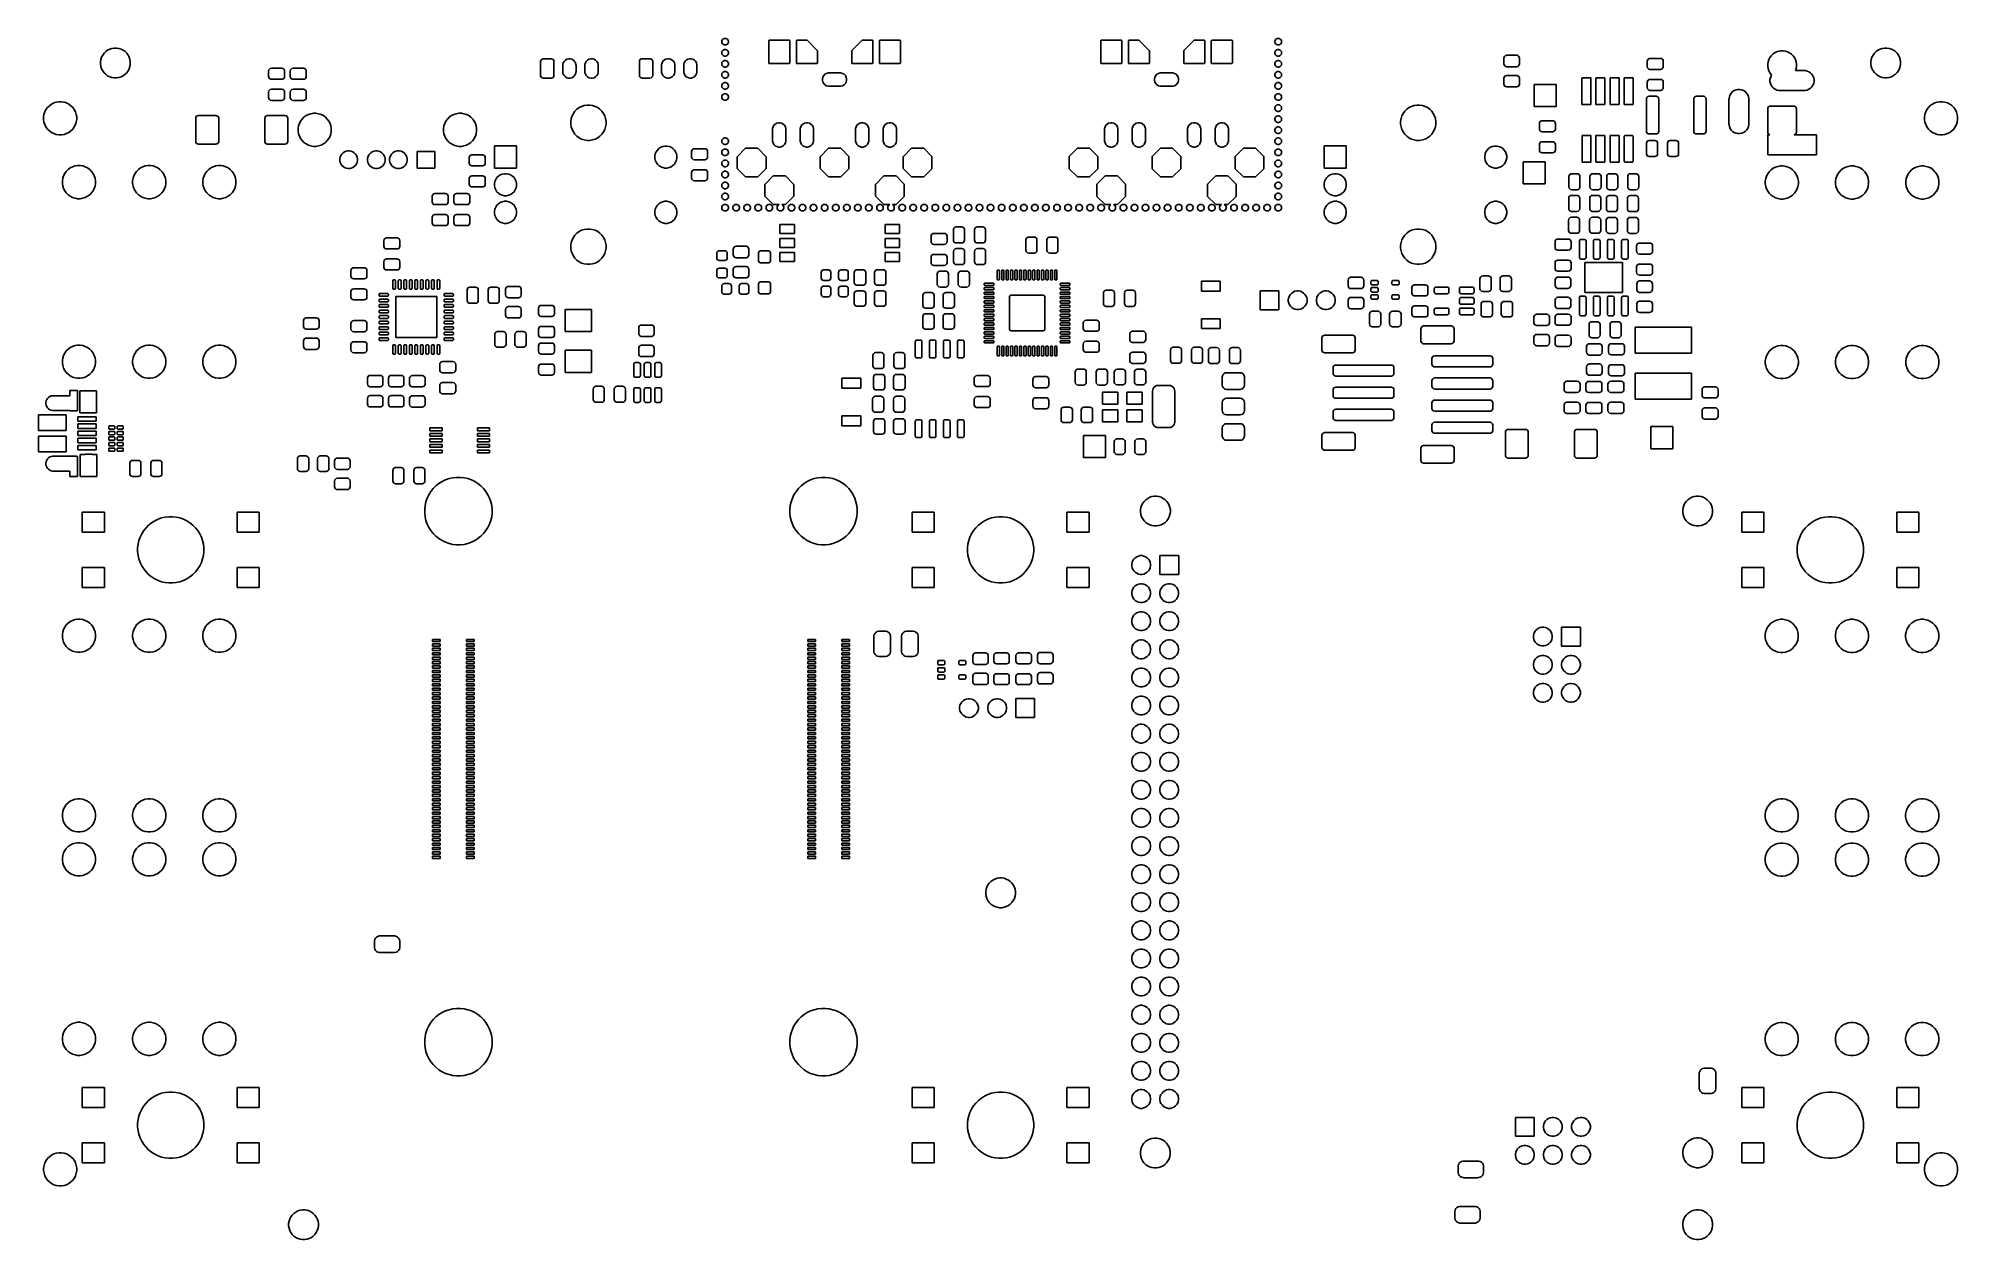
# Model space of a CAD drawing. Extents: x 0.71 to 7.54, y -5.09 to -0.82.
import ezdxf

# ---------------------------------------------------------------- set-up
doc = ezdxf.new("R2010")
doc.units = 0
doc.header["$MEASUREMENT"] = 0
doc.layers.add('BLACK', color=7, linetype='CONTINUOUS')

msp = doc.modelspace()

# ---------------------------------------------------------------- linework, layer by layer
at = {"layer": 'BLACK', "linetype": 'CONTINUOUS'}
for p, q in [((3.1464, -0.8204), (3.149, -0.8188)), ((3.149, -0.8188), (3.152, -0.818)), ((3.152, -0.818), (3.1551, -0.818)), ((3.1551, -0.818), (3.1581, -0.8188)), ((3.1581, -0.8188), (3.1607, -0.8204)), ((5.1149, -0.8204), (5.1175, -0.8188)), ((5.1175, -0.8188), (5.1205, -0.818)), ((5.1205, -0.818), (5.1236, -0.818)), ((5.1236, -0.818), (5.1266, -0.8188)), ((5.1266, -0.8188), (5.1292, -0.8204)), ((0.9326, -0.8931), (0.9351, -0.8852)), ((0.9351, -0.8852), (0.9389, -0.8777)), ((0.9389, -0.8777), (0.9438, -0.871)), ((0.9438, -0.871), (0.9497, -0.8651)), ((0.9497, -0.8651), (0.9565, -0.8602)), ((0.9565, -0.8602), (0.9639, -0.8564)), ((0.9639, -0.8564), (0.9718, -0.8538)), ((0.9718, -0.8538), (0.9801, -0.8525)), ((0.9801, -0.8525), (0.9884, -0.8525)), ((0.9884, -0.8525), (0.9967, -0.8538)), ((0.9967, -0.8538), (1.0046, -0.8564)), ((1.0046, -0.8564), (1.012, -0.8602)), ((1.012, -0.8602), (1.0188, -0.8651)), ((1.0188, -0.8651), (1.0247, -0.871)), ((1.0247, -0.871), (1.0296, -0.8777)), ((1.0296, -0.8777), (1.0334, -0.8852)), ((1.0334, -0.8852), (1.0359, -0.8931)), ((3.1418, -0.8282), (3.1426, -0.8252)), ((3.1418, -0.8313), (3.1418, -0.8282)), ((3.1426, -0.8342), (3.1418, -0.8313)), ((3.1418, -0.8676), (3.1426, -0.8646)), ((3.1418, -0.8706), (3.1418, -0.8676)), ((3.1426, -0.8736), (3.1418, -0.8706)), ((3.1426, -0.8252), (3.1442, -0.8225)), ((3.1442, -0.8369), (3.1426, -0.8342)), ((3.1426, -0.8646), (3.1442, -0.8619)), ((3.1442, -0.8763), (3.1426, -0.8736)), ((3.1442, -0.8225), (3.1464, -0.8204)), ((3.1464, -0.8391), (3.1442, -0.8369)), ((3.1442, -0.8619), (3.1464, -0.8597)), ((3.1464, -0.8785), (3.1442, -0.8763)), ((3.149, -0.8406), (3.1464, -0.8391)), ((3.1464, -0.8597), (3.149, -0.8582)), ((3.149, -0.88), (3.1464, -0.8785)), ((3.152, -0.8414), (3.149, -0.8406)), ((3.149, -0.8582), (3.152, -0.8574)), ((3.152, -0.8808), (3.149, -0.88)), ((3.1551, -0.8414), (3.152, -0.8414)), ((3.152, -0.8574), (3.1551, -0.8574)), ((3.1551, -0.8808), (3.152, -0.8808)), ((3.1581, -0.8406), (3.1551, -0.8414)), ((3.1551, -0.8574), (3.1581, -0.8582)), ((3.1581, -0.88), (3.1551, -0.8808)), ((3.1607, -0.8391), (3.1581, -0.8406)), ((3.1581, -0.8582), (3.1607, -0.8597)), ((3.1607, -0.8785), (3.1581, -0.88)), ((3.1607, -0.8204), (3.1629, -0.8225)), ((3.1629, -0.8369), (3.1607, -0.8391)), ((3.1607, -0.8597), (3.1629, -0.8619)), ((3.1629, -0.8763), (3.1607, -0.8785)), ((3.1629, -0.8225), (3.1645, -0.8252)), ((3.1645, -0.8342), (3.1629, -0.8369)), ((3.1629, -0.8619), (3.1645, -0.8646)), ((3.1645, -0.8736), (3.1629, -0.8763)), ((3.1645, -0.8252), (3.1653, -0.8282)), ((3.1653, -0.8313), (3.1645, -0.8342)), ((3.1645, -0.8646), (3.1653, -0.8676)), ((3.1653, -0.8706), (3.1645, -0.8736)), ((3.1653, -0.8282), (3.1653, -0.8313)), ((3.1653, -0.8676), (3.1653, -0.8706)), ((3.309, -0.8268), (3.3092, -0.826)), ((3.309, -0.9055), (3.309, -0.8268)), ((3.3092, -0.826), (3.3096, -0.8254)), ((3.3096, -0.8254), (3.3103, -0.8249)), ((3.3103, -0.8249), (3.311, -0.8248)), ((3.311, -0.8248), (3.3819, -0.8248)), ((3.3819, -0.8248), (3.3827, -0.8249)), ((3.3827, -0.8249), (3.3833, -0.8254)), ((3.3833, -0.8254), (3.3837, -0.826)), ((3.3837, -0.826), (3.3839, -0.8268)), ((3.3839, -0.8268), (3.3839, -0.9055)), ((3.4074, -0.8268), (3.4076, -0.826)), ((3.4074, -0.9055), (3.4074, -0.8268)), ((3.4076, -0.826), (3.408, -0.8254)), ((3.408, -0.8254), (3.4087, -0.8249)), ((3.4087, -0.8249), (3.4094, -0.8248)), ((3.4094, -0.8248), (3.4449, -0.8248)), ((3.4449, -0.8248), (3.4456, -0.8249)), ((3.4456, -0.8249), (3.4463, -0.8254)), ((3.4463, -0.8254), (3.4817, -0.8608)), ((3.4817, -0.8608), (3.4822, -0.8614)), ((3.4822, -0.8614), (3.4823, -0.8622)), ((3.4823, -0.8622), (3.4823, -0.9055)), ((3.6043, -0.8622), (3.6045, -0.8614)), ((3.6043, -0.9055), (3.6043, -0.8622)), ((3.6045, -0.8614), (3.6049, -0.8608)), ((3.6049, -0.8608), (3.6403, -0.8254)), ((3.6403, -0.8254), (3.641, -0.8249)), ((3.641, -0.8249), (3.6417, -0.8248)), ((3.6417, -0.8248), (3.6772, -0.8248)), ((3.6772, -0.8248), (3.6779, -0.8249)), ((3.6779, -0.8249), (3.6786, -0.8254)), ((3.6786, -0.8254), (3.679, -0.826)), ((3.679, -0.826), (3.6792, -0.8268)), ((3.6792, -0.8268), (3.6792, -0.9055)), ((3.7027, -0.8268), (3.7029, -0.826)), ((3.7027, -0.9055), (3.7027, -0.8268)), ((3.7029, -0.826), (3.7033, -0.8254)), ((3.7033, -0.8254), (3.704, -0.8249)), ((3.704, -0.8249), (3.7047, -0.8248)), ((3.7047, -0.8248), (3.7756, -0.8248)), ((3.7756, -0.8248), (3.7764, -0.8249)), ((3.7764, -0.8249), (3.777, -0.8254)), ((3.777, -0.8254), (3.7774, -0.826)), ((3.7774, -0.826), (3.7776, -0.8268)), ((3.7776, -0.8268), (3.7776, -0.9055)), ((4.4901, -0.8268), (4.4903, -0.826)), ((4.4901, -0.9055), (4.4901, -0.8268)), ((4.4903, -0.826), (4.4907, -0.8254)), ((4.4907, -0.8254), (4.4914, -0.8249)), ((4.4914, -0.8249), (4.4921, -0.8248)), ((4.4921, -0.8248), (4.563, -0.8248)), ((4.563, -0.8248), (4.5638, -0.8249)), ((4.5638, -0.8249), (4.5644, -0.8254)), ((4.5644, -0.8254), (4.5648, -0.826)), ((4.5648, -0.826), (4.565, -0.8268)), ((4.565, -0.8268), (4.565, -0.9055)), ((4.5886, -0.8268), (4.5887, -0.826)), ((4.5886, -0.9055), (4.5886, -0.8268)), ((4.5887, -0.826), (4.5891, -0.8254)), ((4.5891, -0.8254), (4.5898, -0.8249)), ((4.5898, -0.8249), (4.5906, -0.8248)), ((4.5906, -0.8248), (4.626, -0.8248)), ((4.626, -0.8248), (4.6267, -0.8249)), ((4.6267, -0.8249), (4.6274, -0.8254)), ((4.6274, -0.8254), (4.6628, -0.8608)), ((4.6628, -0.8608), (4.6633, -0.8614)), ((4.6633, -0.8614), (4.6634, -0.8622)), ((4.6634, -0.8622), (4.6634, -0.9055)), ((4.7854, -0.8622), (4.7856, -0.8614)), ((4.7854, -0.9055), (4.7854, -0.8622)), ((4.7856, -0.8614), (4.786, -0.8608)), ((4.786, -0.8608), (4.8214, -0.8254)), ((4.8214, -0.8254), (4.8221, -0.8249)), ((4.8221, -0.8249), (4.8228, -0.8248)), ((4.8228, -0.8248), (4.8583, -0.8248)), ((4.8583, -0.8248), (4.859, -0.8249)), ((4.859, -0.8249), (4.8597, -0.8254)), ((4.8597, -0.8254), (4.8601, -0.826)), ((4.8601, -0.826), (4.8603, -0.8268)), ((4.8603, -0.8268), (4.8603, -0.9055)), ((4.8838, -0.8268), (4.884, -0.826)), ((4.8838, -0.9055), (4.8838, -0.8268)), ((4.884, -0.826), (4.8844, -0.8254)), ((4.8844, -0.8254), (4.8851, -0.8249)), ((4.8851, -0.8249), (4.8858, -0.8248)), ((4.8858, -0.8248), (4.9567, -0.8248)), ((4.9567, -0.8248), (4.9575, -0.8249)), ((4.9575, -0.8249), (4.9581, -0.8254)), ((4.9581, -0.8254), (4.9585, -0.826)), ((4.9585, -0.826), (4.9587, -0.8268)), ((4.9587, -0.8268), (4.9587, -0.9055)), ((5.1103, -0.8282), (5.1111, -0.8252)), ((5.1103, -0.8313), (5.1103, -0.8282)), ((5.1111, -0.8342), (5.1103, -0.8313)), ((5.1103, -0.8676), (5.1111, -0.8646)), ((5.1103, -0.8706), (5.1103, -0.8676)), ((5.1111, -0.8736), (5.1103, -0.8706)), ((5.1111, -0.8252), (5.1127, -0.8225)), ((5.1127, -0.8369), (5.1111, -0.8342)), ((5.1111, -0.8646), (5.1127, -0.8619)), ((5.1127, -0.8763), (5.1111, -0.8736)), ((5.1127, -0.8225), (5.1149, -0.8204)), ((5.1149, -0.8391), (5.1127, -0.8369)), ((5.1127, -0.8619), (5.1149, -0.8597)), ((5.1149, -0.8785), (5.1127, -0.8763)), ((5.1175, -0.8406), (5.1149, -0.8391)), ((5.1149, -0.8597), (5.1175, -0.8582)), ((5.1175, -0.88), (5.1149, -0.8785)), ((5.1205, -0.8414), (5.1175, -0.8406)), ((5.1175, -0.8582), (5.1205, -0.8574)), ((5.1205, -0.8808), (5.1175, -0.88)), ((5.1236, -0.8414), (5.1205, -0.8414)), ((5.1205, -0.8574), (5.1236, -0.8574)), ((5.1236, -0.8808), (5.1205, -0.8808)), ((5.1266, -0.8406), (5.1236, -0.8414)), ((5.1236, -0.8574), (5.1266, -0.8582)), ((5.1266, -0.88), (5.1236, -0.8808)), ((5.1292, -0.8391), (5.1266, -0.8406)), ((5.1266, -0.8582), (5.1292, -0.8597)), ((5.1292, -0.8785), (5.1266, -0.88)), ((5.1292, -0.8204), (5.1314, -0.8225)), ((5.1314, -0.8369), (5.1292, -0.8391)), ((5.1292, -0.8597), (5.1314, -0.8619)), ((5.1314, -0.8763), (5.1292, -0.8785)), ((5.1314, -0.8225), (5.133, -0.8252)), ((5.133, -0.8342), (5.1314, -0.8369)), ((5.1314, -0.8619), (5.133, -0.8646)), ((5.133, -0.8736), (5.1314, -0.8763)), ((5.133, -0.8252), (5.1338, -0.8282)), ((5.1338, -0.8313), (5.133, -0.8342)), ((5.133, -0.8646), (5.1338, -0.8676)), ((5.1338, -0.8706), (5.133, -0.8736)), ((5.1338, -0.8282), (5.1338, -0.8313)), ((5.1338, -0.8676), (5.1338, -0.8706)), ((5.9251, -0.8881), (5.9259, -0.8844)), ((5.9259, -0.8844), (5.928, -0.8812)), ((5.928, -0.8812), (5.9312, -0.879)), ((5.9312, -0.879), (5.9349, -0.8783)), ((5.9349, -0.8783), (5.9704, -0.8783)), ((5.9704, -0.8783), (5.9741, -0.879)), ((5.9741, -0.879), (5.9773, -0.8812)), ((5.9773, -0.8812), (5.9795, -0.8844)), ((5.9795, -0.8844), (5.9802, -0.8881)), ((6.8676, -0.8937), (6.8712, -0.8866)), ((6.8712, -0.8866), (6.8759, -0.8801)), ((6.8759, -0.8801), (6.8816, -0.8744)), ((6.8816, -0.8744), (6.8881, -0.8697)), ((6.8881, -0.8697), (6.8953, -0.866)), ((6.8953, -0.866), (6.9029, -0.8636)), ((6.9029, -0.8636), (6.9108, -0.8623)), ((6.9108, -0.8623), (6.9189, -0.8623)), ((6.9189, -0.8623), (6.9268, -0.8636)), ((6.9268, -0.8636), (6.9344, -0.866)), ((6.9344, -0.866), (6.9416, -0.8697)), ((6.9416, -0.8697), (6.9481, -0.8744)), ((6.9481, -0.8744), (6.9538, -0.8801)), ((6.9538, -0.8801), (6.9585, -0.8866)), ((6.9585, -0.8866), (6.9621, -0.8937)), ((7.232, -0.8929), (7.2346, -0.885)), ((7.2346, -0.885), (7.2384, -0.8775)), ((7.2384, -0.8775), (7.2433, -0.8708)), ((7.2433, -0.8708), (7.2492, -0.8649)), ((7.2492, -0.8649), (7.2559, -0.86)), ((7.2559, -0.86), (7.2633, -0.8562)), ((7.2633, -0.8562), (7.2713, -0.8536)), ((7.2713, -0.8536), (7.2795, -0.8523)), ((7.2795, -0.8523), (7.2879, -0.8523)), ((7.2879, -0.8523), (7.2961, -0.8536)), ((7.2961, -0.8536), (7.304, -0.8562)), ((7.304, -0.8562), (7.3115, -0.86)), ((7.3115, -0.86), (7.3182, -0.8649)), ((7.3182, -0.8649), (7.3241, -0.8708)), ((7.3241, -0.8708), (7.329, -0.8775)), ((7.329, -0.8775), (7.3328, -0.885)), ((7.3328, -0.885), (7.3354, -0.8929)), ((0.9313, -0.9013), (0.9326, -0.8931)), ((0.9313, -0.9097), (0.9313, -0.9013)), ((0.9326, -0.9179), (0.9313, -0.9097)), ((0.9351, -0.9259), (0.9326, -0.9179)), ((0.9389, -0.9333), (0.9351, -0.9259)), ((0.9438, -0.94), (0.9389, -0.9333)), ((0.9497, -0.9459), (0.9438, -0.94)), ((0.9565, -0.9508), (0.9497, -0.9459)), ((0.9639, -0.9546), (0.9565, -0.9508)), ((0.9718, -0.9572), (0.9639, -0.9546)), ((1.0046, -0.9546), (0.9967, -0.9572)), ((1.012, -0.9508), (1.0046, -0.9546)), ((1.0188, -0.9459), (1.012, -0.9508)), ((1.0247, -0.94), (1.0188, -0.9459)), ((1.0296, -0.9333), (1.0247, -0.94)), ((1.0334, -0.9259), (1.0296, -0.9333)), ((1.0359, -0.9179), (1.0334, -0.9259)), ((1.0359, -0.8931), (1.0372, -0.9013)), ((1.0372, -0.9097), (1.0359, -0.9179)), ((1.0372, -0.9013), (1.0372, -0.9097)), ((1.5291, -0.9342), (1.5299, -0.9304)), ((1.5291, -0.9538), (1.5291, -0.9342)), ((1.5299, -0.9576), (1.5291, -0.9538)), ((1.5299, -0.9304), (1.532, -0.9272)), ((1.532, -0.9272), (1.5352, -0.9251)), ((1.5352, -0.9251), (1.539, -0.9243)), ((1.539, -0.9243), (1.5764, -0.9243)), ((1.5764, -0.9243), (1.5801, -0.9251)), ((1.5801, -0.9251), (1.5833, -0.9272)), ((1.5833, -0.9272), (1.5855, -0.9304)), ((1.5855, -0.9304), (1.5862, -0.9342)), ((1.5862, -0.9538), (1.5855, -0.9576)), ((1.5862, -0.9342), (1.5862, -0.9538)), ((1.6063, -0.9342), (1.607, -0.9304)), ((1.6063, -0.9538), (1.6063, -0.9342)), ((1.607, -0.9576), (1.6063, -0.9538)), ((1.607, -0.9304), (1.6092, -0.9272)), ((1.6092, -0.9272), (1.6124, -0.9251)), ((1.6124, -0.9251), (1.6161, -0.9243)), ((1.6161, -0.9243), (1.6535, -0.9243)), ((1.6535, -0.9243), (1.6573, -0.9251)), ((1.6573, -0.9251), (1.6605, -0.9272)), ((1.6605, -0.9272), (1.6626, -0.9304)), ((1.6626, -0.9304), (1.6634, -0.9342)), ((1.6634, -0.9538), (1.6626, -0.9576)), ((1.6634, -0.9342), (1.6634, -0.9538)), ((2.4972, -0.9006), (2.498, -0.8968)), ((2.4972, -0.9498), (2.4972, -0.9006)), ((2.498, -0.9536), (2.4972, -0.9498)), ((2.498, -0.8968), (2.5001, -0.8936)), ((2.5001, -0.9568), (2.498, -0.9536)), ((2.5001, -0.8936), (2.5033, -0.8915)), ((2.5033, -0.8915), (2.5071, -0.8907)), ((2.5071, -0.8907), (2.5346, -0.8907)), ((2.5346, -0.8907), (2.5384, -0.8915)), ((2.5384, -0.8915), (2.5416, -0.8936)), ((2.5416, -0.8936), (2.5437, -0.8968)), ((2.5437, -0.9536), (2.5416, -0.9568)), ((2.5437, -0.8968), (2.5445, -0.9006)), ((2.5445, -0.9498), (2.5437, -0.9536)), ((2.5445, -0.9006), (2.5445, -0.9498)), ((2.576, -0.9144), (2.5762, -0.9113)), ((2.576, -0.936), (2.576, -0.9144)), ((2.5762, -0.9391), (2.576, -0.936)), ((2.5762, -0.9113), (2.5778, -0.9053)), ((2.5778, -0.9451), (2.5762, -0.9391)), ((2.5778, -0.9053), (2.5809, -0.9)), ((2.5809, -0.9504), (2.5778, -0.9451)), ((2.5809, -0.9), (2.5852, -0.8956)), ((2.5852, -0.9548), (2.5809, -0.9504)), ((2.5852, -0.8956), (2.5906, -0.8925)), ((2.5906, -0.9578), (2.5852, -0.9548)), ((2.5906, -0.8925), (2.5965, -0.891)), ((2.5965, -0.891), (2.6027, -0.891)), ((2.6027, -0.891), (2.6086, -0.8925)), ((2.6086, -0.8925), (2.614, -0.8956)), ((2.614, -0.9548), (2.6086, -0.9578)), ((2.614, -0.8956), (2.6183, -0.9)), ((2.6183, -0.9504), (2.614, -0.9548)), ((2.6183, -0.9), (2.6214, -0.9053)), ((2.6214, -0.9451), (2.6183, -0.9504)), ((2.6214, -0.9053), (2.623, -0.9113)), ((2.623, -0.9391), (2.6214, -0.9451)), ((2.623, -0.9113), (2.6232, -0.9144)), ((2.6232, -0.936), (2.623, -0.9391)), ((2.6232, -0.9144), (2.6232, -0.936)), ((2.6547, -0.9144), (2.6549, -0.9113)), ((2.6547, -0.936), (2.6547, -0.9144)), ((2.6549, -0.9391), (2.6547, -0.936)), ((2.6549, -0.9113), (2.6565, -0.9053)), ((2.6565, -0.9451), (2.6549, -0.9391)), ((2.6565, -0.9053), (2.6596, -0.9)), ((2.6596, -0.9504), (2.6565, -0.9451)), ((2.6596, -0.9), (2.664, -0.8956)), ((2.664, -0.9548), (2.6596, -0.9504)), ((2.664, -0.8956), (2.6693, -0.8925)), ((2.6693, -0.9578), (2.664, -0.9548)), ((2.6693, -0.8925), (2.6753, -0.891)), ((2.6753, -0.891), (2.6814, -0.891)), ((2.6814, -0.891), (2.6874, -0.8925)), ((2.6874, -0.8925), (2.6927, -0.8956)), ((2.6927, -0.9548), (2.6874, -0.9578)), ((2.6927, -0.8956), (2.6971, -0.9)), ((2.6971, -0.9504), (2.6927, -0.9548)), ((2.6971, -0.9), (2.7002, -0.9053)), ((2.7002, -0.9451), (2.6971, -0.9504)), ((2.7002, -0.9053), (2.7018, -0.9113)), ((2.7018, -0.9391), (2.7002, -0.9451)), ((2.7018, -0.9113), (2.702, -0.9144)), ((2.702, -0.936), (2.7018, -0.9391)), ((2.702, -0.9144), (2.702, -0.936)), ((2.8488, -0.9002), (2.8496, -0.8964)), ((2.8488, -0.9494), (2.8488, -0.9002)), ((2.8496, -0.9532), (2.8488, -0.9494)), ((2.8496, -0.8964), (2.8517, -0.8932)), ((2.8517, -0.9564), (2.8496, -0.9532)), ((2.8517, -0.8932), (2.8549, -0.8911)), ((2.8549, -0.8911), (2.8587, -0.8904)), ((2.8587, -0.8904), (2.8862, -0.8904)), ((2.8862, -0.8904), (2.89, -0.8911)), ((2.89, -0.8911), (2.8932, -0.8932)), ((2.8932, -0.8932), (2.8953, -0.8964)), ((2.8953, -0.9532), (2.8932, -0.9564)), ((2.8953, -0.8964), (2.8961, -0.9002)), ((2.8961, -0.9494), (2.8953, -0.9532)), ((2.8961, -0.9002), (2.8961, -0.9494)), ((2.9276, -0.914), (2.9278, -0.9109)), ((2.9276, -0.9356), (2.9276, -0.914)), ((2.9278, -0.9387), (2.9276, -0.9356)), ((2.9278, -0.9109), (2.9294, -0.9049)), ((2.9294, -0.9447), (2.9278, -0.9387)), ((2.9294, -0.9049), (2.9324, -0.8996)), ((2.9324, -0.95), (2.9294, -0.9447)), ((2.9324, -0.8996), (2.9368, -0.8952)), ((2.9368, -0.9544), (2.9324, -0.95)), ((2.9368, -0.8952), (2.9421, -0.8922)), ((2.9421, -0.9575), (2.9368, -0.9544)), ((2.9421, -0.8922), (2.9481, -0.8906)), ((2.9481, -0.8906), (2.9543, -0.8906)), ((2.9543, -0.8906), (2.9602, -0.8922)), ((2.9602, -0.8922), (2.9656, -0.8952)), ((2.9656, -0.9544), (2.9602, -0.9575)), ((2.9656, -0.8952), (2.9699, -0.8996)), ((2.9699, -0.95), (2.9656, -0.9544)), ((2.9699, -0.8996), (2.973, -0.9049)), ((2.973, -0.9447), (2.9699, -0.95)), ((2.973, -0.9049), (2.9746, -0.9109)), ((2.9746, -0.9387), (2.973, -0.9447)), ((2.9746, -0.9109), (2.9748, -0.914)), ((2.9748, -0.9356), (2.9746, -0.9387)), ((2.9748, -0.914), (2.9748, -0.9356)), ((3.0063, -0.914), (3.0065, -0.9109)), ((3.0063, -0.9356), (3.0063, -0.914)), ((3.0065, -0.9387), (3.0063, -0.9356)), ((3.0065, -0.9109), (3.0081, -0.9049)), ((3.0081, -0.9447), (3.0065, -0.9387)), ((3.0081, -0.9049), (3.0112, -0.8996)), ((3.0112, -0.95), (3.0081, -0.9447)), ((3.0112, -0.8996), (3.0155, -0.8952)), ((3.0155, -0.9544), (3.0112, -0.95)), ((3.0155, -0.8952), (3.0209, -0.8922)), ((3.0209, -0.9575), (3.0155, -0.9544)), ((3.0209, -0.8922), (3.0268, -0.8906)), ((3.0268, -0.8906), (3.033, -0.8906)), ((3.033, -0.8906), (3.039, -0.8922)), ((3.039, -0.8922), (3.0443, -0.8952)), ((3.0443, -0.9544), (3.039, -0.9575)), ((3.0443, -0.8952), (3.0487, -0.8996)), ((3.0487, -0.95), (3.0443, -0.9544)), ((3.0487, -0.8996), (3.0517, -0.9049)), ((3.0517, -0.9447), (3.0487, -0.95)), ((3.0517, -0.9049), (3.0533, -0.9109)), ((3.0533, -0.9387), (3.0517, -0.9447)), ((3.0533, -0.9109), (3.0535, -0.914)), ((3.0535, -0.9356), (3.0533, -0.9387)), ((3.0535, -0.914), (3.0535, -0.9356)), ((3.1418, -0.9069), (3.1426, -0.9039)), ((3.1418, -0.91), (3.1418, -0.9069)), ((3.1426, -0.913), (3.1418, -0.91)), ((3.1418, -0.9463), (3.1426, -0.9433)), ((3.1418, -0.9494), (3.1418, -0.9463)), ((3.1426, -0.9524), (3.1418, -0.9494)), ((3.1426, -0.9039), (3.1442, -0.9013)), ((3.1442, -0.9157), (3.1426, -0.913)), ((3.1426, -0.9433), (3.1442, -0.9406)), ((3.1442, -0.955), (3.1426, -0.9524)), ((3.1442, -0.9013), (3.1464, -0.8991)), ((3.1464, -0.9178), (3.1442, -0.9157)), ((3.1442, -0.9406), (3.1464, -0.9385)), ((3.1464, -0.9572), (3.1442, -0.955)), ((3.1464, -0.8991), (3.149, -0.8976)), ((3.149, -0.9194), (3.1464, -0.9178)), ((3.1464, -0.9385), (3.149, -0.9369)), ((3.149, -0.8976), (3.152, -0.8968)), ((3.152, -0.9202), (3.149, -0.9194)), ((3.149, -0.9369), (3.152, -0.9361)), ((3.152, -0.8968), (3.1551, -0.8968)), ((3.1551, -0.9202), (3.152, -0.9202)), ((3.152, -0.9361), (3.1551, -0.9361)), ((3.1551, -0.8968), (3.1581, -0.8976)), ((3.1581, -0.9194), (3.1551, -0.9202)), ((3.1551, -0.9361), (3.1581, -0.9369)), ((3.1581, -0.8976), (3.1607, -0.8991)), ((3.1607, -0.9178), (3.1581, -0.9194)), ((3.1581, -0.9369), (3.1607, -0.9385)), ((3.1607, -0.8991), (3.1629, -0.9013)), ((3.1629, -0.9157), (3.1607, -0.9178)), ((3.1607, -0.9385), (3.1629, -0.9406)), ((3.1629, -0.955), (3.1607, -0.9572)), ((3.1629, -0.9013), (3.1645, -0.9039)), ((3.1645, -0.913), (3.1629, -0.9157)), ((3.1629, -0.9406), (3.1645, -0.9433)), ((3.1645, -0.9524), (3.1629, -0.955)), ((3.1645, -0.9039), (3.1653, -0.9069)), ((3.1653, -0.91), (3.1645, -0.913)), ((3.1645, -0.9433), (3.1653, -0.9463)), ((3.1653, -0.9494), (3.1645, -0.9524)), ((3.1653, -0.9069), (3.1653, -0.91)), ((3.1653, -0.9463), (3.1653, -0.9494)), ((3.3092, -0.9063), (3.309, -0.9055)), ((3.3096, -0.9069), (3.3092, -0.9063)), ((3.3103, -0.9074), (3.3096, -0.9069)), ((3.311, -0.9075), (3.3103, -0.9074)), ((3.3819, -0.9075), (3.311, -0.9075)), ((3.3827, -0.9074), (3.3819, -0.9075)), ((3.3833, -0.9069), (3.3827, -0.9074)), ((3.3837, -0.9063), (3.3833, -0.9069)), ((3.3839, -0.9055), (3.3837, -0.9063)), ((3.4076, -0.9063), (3.4074, -0.9055)), ((3.408, -0.9069), (3.4076, -0.9063)), ((3.4087, -0.9074), (3.408, -0.9069)), ((3.4094, -0.9075), (3.4087, -0.9074)), ((3.4803, -0.9075), (3.4094, -0.9075)), ((3.4811, -0.9074), (3.4803, -0.9075)), ((3.4817, -0.9069), (3.4811, -0.9074)), ((3.4822, -0.9063), (3.4817, -0.9069)), ((3.4823, -0.9055), (3.4822, -0.9063)), ((3.5, -0.9615), (3.5016, -0.9555)), ((3.5016, -0.9555), (3.5047, -0.9502)), ((3.5047, -0.9502), (3.509, -0.9458)), ((3.509, -0.9458), (3.5144, -0.9427)), ((3.5144, -0.9427), (3.5203, -0.9411)), ((3.5203, -0.9411), (3.5234, -0.9409)), ((3.5234, -0.9409), (3.5628, -0.9409)), ((3.5628, -0.9409), (3.5659, -0.9411)), ((3.5659, -0.9411), (3.5718, -0.9427)), ((3.5718, -0.9427), (3.5772, -0.9458)), ((3.5772, -0.9458), (3.5815, -0.9502)), ((3.5815, -0.9502), (3.5846, -0.9555)), ((3.5846, -0.9555), (3.5862, -0.9615)), ((3.6045, -0.9063), (3.6043, -0.9055)), ((3.6049, -0.9069), (3.6045, -0.9063)), ((3.6055, -0.9074), (3.6049, -0.9069)), ((3.6063, -0.9075), (3.6055, -0.9074)), ((3.6772, -0.9075), (3.6063, -0.9075)), ((3.6779, -0.9074), (3.6772, -0.9075)), ((3.6786, -0.9069), (3.6779, -0.9074)), ((3.679, -0.9063), (3.6786, -0.9069)), ((3.6792, -0.9055), (3.679, -0.9063)), ((3.7029, -0.9063), (3.7027, -0.9055)), ((3.7033, -0.9069), (3.7029, -0.9063)), ((3.704, -0.9074), (3.7033, -0.9069)), ((3.7047, -0.9075), (3.704, -0.9074)), ((3.7756, -0.9075), (3.7047, -0.9075)), ((3.7764, -0.9074), (3.7756, -0.9075)), ((3.777, -0.9069), (3.7764, -0.9074)), ((3.7774, -0.9063), (3.777, -0.9069)), ((3.7776, -0.9055), (3.7774, -0.9063)), ((4.4903, -0.9063), (4.4901, -0.9055)), ((4.4907, -0.9069), (4.4903, -0.9063)), ((4.4914, -0.9074), (4.4907, -0.9069)), ((4.4921, -0.9075), (4.4914, -0.9074)), ((4.563, -0.9075), (4.4921, -0.9075)), ((4.5638, -0.9074), (4.563, -0.9075)), ((4.5644, -0.9069), (4.5638, -0.9074)), ((4.5648, -0.9063), (4.5644, -0.9069)), ((4.565, -0.9055), (4.5648, -0.9063)), ((4.5887, -0.9063), (4.5886, -0.9055)), ((4.5891, -0.9069), (4.5887, -0.9063)), ((4.5898, -0.9074), (4.5891, -0.9069)), ((4.5906, -0.9075), (4.5898, -0.9074)), ((4.6614, -0.9075), (4.5906, -0.9075)), ((4.6622, -0.9074), (4.6614, -0.9075)), ((4.6628, -0.9069), (4.6622, -0.9074)), ((4.6633, -0.9063), (4.6628, -0.9069)), ((4.6634, -0.9055), (4.6633, -0.9063)), ((4.6813, -0.9615), (4.6829, -0.9555)), ((4.6829, -0.9555), (4.686, -0.9502)), ((4.686, -0.9502), (4.6903, -0.9458)), ((4.6903, -0.9458), (4.6957, -0.9427)), ((4.6957, -0.9427), (4.7016, -0.9411)), ((4.7016, -0.9411), (4.7047, -0.9409)), ((4.7047, -0.9409), (4.7441, -0.9409)), ((4.7441, -0.9409), (4.7472, -0.9411)), ((4.7472, -0.9411), (4.7531, -0.9427)), ((4.7531, -0.9427), (4.7585, -0.9458)), ((4.7585, -0.9458), (4.7628, -0.9502)), ((4.7628, -0.9502), (4.7659, -0.9555)), ((4.7659, -0.9555), (4.7675, -0.9615)), ((4.7856, -0.9063), (4.7854, -0.9055)), ((4.786, -0.9069), (4.7856, -0.9063)), ((4.7866, -0.9074), (4.786, -0.9069)), ((4.7874, -0.9075), (4.7866, -0.9074)), ((4.8583, -0.9075), (4.7874, -0.9075)), ((4.859, -0.9074), (4.8583, -0.9075)), ((4.8597, -0.9069), (4.859, -0.9074)), ((4.8601, -0.9063), (4.8597, -0.9069)), ((4.8603, -0.9055), (4.8601, -0.9063)), ((4.884, -0.9063), (4.8838, -0.9055)), ((4.8844, -0.9069), (4.884, -0.9063)), ((4.8851, -0.9074), (4.8844, -0.9069)), ((4.8858, -0.9075), (4.8851, -0.9074)), ((4.9567, -0.9075), (4.8858, -0.9075)), ((4.9575, -0.9074), (4.9567, -0.9075)), ((4.9581, -0.9069), (4.9575, -0.9074)), ((4.9585, -0.9063), (4.9581, -0.9069)), ((4.9587, -0.9055), (4.9585, -0.9063)), ((5.1103, -0.9069), (5.1111, -0.9039)), ((5.1103, -0.91), (5.1103, -0.9069)), ((5.1111, -0.913), (5.1103, -0.91)), ((5.1103, -0.9463), (5.1111, -0.9433)), ((5.1103, -0.9494), (5.1103, -0.9463)), ((5.1111, -0.9524), (5.1103, -0.9494)), ((5.1111, -0.9039), (5.1127, -0.9013)), ((5.1127, -0.9157), (5.1111, -0.913)), ((5.1111, -0.9433), (5.1127, -0.9406)), ((5.1127, -0.955), (5.1111, -0.9524)), ((5.1127, -0.9013), (5.1149, -0.8991)), ((5.1149, -0.9178), (5.1127, -0.9157)), ((5.1127, -0.9406), (5.1149, -0.9385)), ((5.1149, -0.9572), (5.1127, -0.955)), ((5.1149, -0.8991), (5.1175, -0.8976)), ((5.1175, -0.9194), (5.1149, -0.9178)), ((5.1149, -0.9385), (5.1175, -0.9369)), ((5.1175, -0.8976), (5.1205, -0.8968)), ((5.1205, -0.9202), (5.1175, -0.9194)), ((5.1175, -0.9369), (5.1205, -0.9361)), ((5.1205, -0.8968), (5.1236, -0.8968)), ((5.1236, -0.9202), (5.1205, -0.9202)), ((5.1205, -0.9361), (5.1236, -0.9361)), ((5.1236, -0.8968), (5.1266, -0.8976)), ((5.1266, -0.9194), (5.1236, -0.9202)), ((5.1236, -0.9361), (5.1266, -0.9369)), ((5.1266, -0.8976), (5.1292, -0.8991)), ((5.1292, -0.9178), (5.1266, -0.9194)), ((5.1266, -0.9369), (5.1292, -0.9385)), ((5.1292, -0.8991), (5.1314, -0.9013)), ((5.1314, -0.9157), (5.1292, -0.9178)), ((5.1292, -0.9385), (5.1314, -0.9406)), ((5.1314, -0.955), (5.1292, -0.9572)), ((5.1314, -0.9013), (5.133, -0.9039)), ((5.133, -0.913), (5.1314, -0.9157)), ((5.1314, -0.9406), (5.133, -0.9433)), ((5.133, -0.9524), (5.1314, -0.955)), ((5.133, -0.9039), (5.1338, -0.9069)), ((5.1338, -0.91), (5.133, -0.913)), ((5.133, -0.9433), (5.1338, -0.9463)), ((5.1338, -0.9494), (5.133, -0.9524)), ((5.1338, -0.9069), (5.1338, -0.91)), ((5.1338, -0.9463), (5.1338, -0.9494)), ((5.9251, -0.9088), (5.9251, -0.8881)), ((5.9259, -0.9126), (5.9251, -0.9088)), ((5.928, -0.9158), (5.9259, -0.9126)), ((5.9259, -0.9562), (5.928, -0.953)), ((5.9312, -0.9179), (5.928, -0.9158)), ((5.928, -0.953), (5.9312, -0.9509)), ((5.9349, -0.9187), (5.9312, -0.9179)), ((5.9312, -0.9509), (5.9349, -0.9501)), ((5.9704, -0.9187), (5.9349, -0.9187)), ((5.9349, -0.9501), (5.9704, -0.9501)), ((5.9741, -0.9179), (5.9704, -0.9187)), ((5.9704, -0.9501), (5.9741, -0.9509)), ((5.9773, -0.9158), (5.9741, -0.9179)), ((5.9741, -0.9509), (5.9773, -0.953)), ((5.9795, -0.9126), (5.9773, -0.9158)), ((5.9773, -0.953), (5.9795, -0.9562)), ((5.9802, -0.9088), (5.9795, -0.9126)), ((5.9802, -0.8881), (5.9802, -0.9088)), ((6.4348, -0.8988), (6.4356, -0.8951)), ((6.4348, -0.9185), (6.4348, -0.8988)), ((6.4356, -0.9223), (6.4348, -0.9185)), ((6.4356, -0.8951), (6.4377, -0.8919)), ((6.4377, -0.9255), (6.4356, -0.9223)), ((6.4377, -0.8919), (6.4409, -0.8897)), ((6.4409, -0.9276), (6.4377, -0.9255)), ((6.4409, -0.8897), (6.4447, -0.889)), ((6.4447, -0.9283), (6.4409, -0.9276)), ((6.4447, -0.889), (6.4821, -0.889)), ((6.4821, -0.9283), (6.4447, -0.9283)), ((6.4821, -0.889), (6.4859, -0.8897)), ((6.4859, -0.9276), (6.4821, -0.9283)), ((6.4859, -0.8897), (6.489, -0.8919)), ((6.489, -0.9255), (6.4859, -0.9276)), ((6.489, -0.8919), (6.4912, -0.8951)), ((6.4912, -0.9223), (6.489, -0.9255)), ((6.4912, -0.8951), (6.4919, -0.8988)), ((6.4919, -0.9185), (6.4912, -0.9223)), ((6.4919, -0.8988), (6.4919, -0.9185)), ((6.8638, -0.9093), (6.8651, -0.9014)), ((6.8638, -0.9173), (6.8638, -0.9093)), ((6.8651, -0.9253), (6.8638, -0.9173)), ((6.8651, -0.9014), (6.8676, -0.8937)), ((6.8676, -0.9329), (6.8651, -0.9253)), ((6.8712, -0.9401), (6.8676, -0.9329)), ((6.8759, -0.9466), (6.8712, -0.9401)), ((6.8731, -0.9578), (6.8757, -0.9514)), ((6.8757, -0.9514), (6.8777, -0.9484)), ((6.8777, -0.9484), (6.8759, -0.9466)), ((6.9621, -0.8937), (6.9646, -0.9014)), ((6.9646, -0.9253), (6.9622, -0.9326)), ((6.9622, -0.9326), (6.9936, -0.9326)), ((6.9646, -0.9014), (6.9659, -0.9093)), ((6.9659, -0.9173), (6.9646, -0.9253)), ((6.9659, -0.9093), (6.9659, -0.9173)), ((6.9936, -0.9326), (6.9971, -0.9328)), ((6.9971, -0.9328), (7.0039, -0.9341)), ((7.0039, -0.9341), (7.0103, -0.9368)), ((7.0103, -0.9368), (7.0161, -0.9407)), ((7.0161, -0.9407), (7.021, -0.9456)), ((7.021, -0.9456), (7.0248, -0.9514)), ((7.0248, -0.9514), (7.0275, -0.9578)), ((7.2307, -0.9011), (7.232, -0.8929)), ((7.2307, -0.9095), (7.2307, -0.9011)), ((7.232, -0.9177), (7.2307, -0.9095)), ((7.2346, -0.9256), (7.232, -0.9177)), ((7.2384, -0.9331), (7.2346, -0.9256)), ((7.2433, -0.9398), (7.2384, -0.9331)), ((7.2492, -0.9457), (7.2433, -0.9398)), ((7.2559, -0.9506), (7.2492, -0.9457)), ((7.2633, -0.9544), (7.2559, -0.9506)), ((7.2713, -0.957), (7.2633, -0.9544)), ((7.304, -0.9544), (7.2961, -0.957)), ((7.3115, -0.9506), (7.304, -0.9544)), ((7.3182, -0.9457), (7.3115, -0.9506)), ((7.3241, -0.9398), (7.3182, -0.9457)), ((7.329, -0.9331), (7.3241, -0.9398)), ((7.3328, -0.9256), (7.329, -0.9331)), ((7.3354, -0.9177), (7.3328, -0.9256)), ((7.3354, -0.8929), (7.3367, -0.9011)), ((7.3367, -0.9095), (7.3354, -0.9177)), ((7.3367, -0.9011), (7.3367, -0.9095)), ((0.9801, -0.9585), (0.9718, -0.9572)), ((0.9884, -0.9585), (0.9801, -0.9585)), ((0.9967, -0.9572), (0.9884, -0.9585)), ((1.5291, -1.009), (1.5299, -1.0052)), ((1.5291, -1.0286), (1.5291, -1.009)), ((1.532, -0.9608), (1.5299, -0.9576)), ((1.5299, -1.0052), (1.532, -1.002)), ((1.5352, -0.9629), (1.532, -0.9608)), ((1.532, -1.002), (1.5352, -0.9999)), ((1.539, -0.9637), (1.5352, -0.9629)), ((1.5352, -0.9999), (1.539, -0.9991)), ((1.5764, -0.9637), (1.539, -0.9637)), ((1.539, -0.9991), (1.5764, -0.9991)), ((1.5801, -0.9629), (1.5764, -0.9637)), ((1.5764, -0.9991), (1.5801, -0.9999)), ((1.5833, -0.9608), (1.5801, -0.9629)), ((1.5801, -0.9999), (1.5833, -1.002)), ((1.5855, -0.9576), (1.5833, -0.9608)), ((1.5833, -1.002), (1.5855, -1.0052)), ((1.5855, -1.0052), (1.5862, -1.009)), ((1.5862, -1.009), (1.5862, -1.0286)), ((1.6063, -1.009), (1.607, -1.0052)), ((1.6063, -1.0286), (1.6063, -1.009)), ((1.6092, -0.9608), (1.607, -0.9576)), ((1.607, -1.0052), (1.6092, -1.002)), ((1.6124, -0.9629), (1.6092, -0.9608)), ((1.6092, -1.002), (1.6124, -0.9999)), ((1.6161, -0.9637), (1.6124, -0.9629)), ((1.6124, -0.9999), (1.6161, -0.9991)), ((1.6535, -0.9637), (1.6161, -0.9637)), ((1.6161, -0.9991), (1.6535, -0.9991)), ((1.6573, -0.9629), (1.6535, -0.9637)), ((1.6535, -0.9991), (1.6573, -0.9999)), ((1.6605, -0.9608), (1.6573, -0.9629)), ((1.6573, -0.9999), (1.6605, -1.002)), ((1.6626, -0.9576), (1.6605, -0.9608)), ((1.6605, -1.002), (1.6626, -1.0052)), ((1.6626, -1.0052), (1.6634, -1.009)), ((1.6634, -1.009), (1.6634, -1.0286)), ((2.5033, -0.9589), (2.5001, -0.9568)), ((2.5071, -0.9596), (2.5033, -0.9589)), ((2.5346, -0.9596), (2.5071, -0.9596)), ((2.5384, -0.9589), (2.5346, -0.9596)), ((2.5416, -0.9568), (2.5384, -0.9589)), ((2.5965, -0.9594), (2.5906, -0.9578)), ((2.6027, -0.9594), (2.5965, -0.9594)), ((2.6086, -0.9578), (2.6027, -0.9594)), ((2.6753, -0.9594), (2.6693, -0.9578)), ((2.6814, -0.9594), (2.6753, -0.9594)), ((2.6874, -0.9578), (2.6814, -0.9594)), ((2.8549, -0.9585), (2.8517, -0.9564)), ((2.8587, -0.9593), (2.8549, -0.9585)), ((2.8862, -0.9593), (2.8587, -0.9593)), ((2.89, -0.9585), (2.8862, -0.9593)), ((2.8932, -0.9564), (2.89, -0.9585)), ((2.9481, -0.959), (2.9421, -0.9575)), ((2.9543, -0.959), (2.9481, -0.959)), ((2.9602, -0.9575), (2.9543, -0.959)), ((3.0268, -0.959), (3.0209, -0.9575)), ((3.033, -0.959), (3.0268, -0.959)), ((3.039, -0.9575), (3.033, -0.959)), ((3.1418, -0.9857), (3.1426, -0.9827)), ((3.1418, -0.9887), (3.1418, -0.9857)), ((3.1426, -0.9917), (3.1418, -0.9887)), ((3.1418, -1.025), (3.1426, -1.0221)), ((3.1426, -0.9827), (3.1442, -0.98)), ((3.1442, -0.9944), (3.1426, -0.9917)), ((3.1426, -1.0221), (3.1442, -1.0194)), ((3.1442, -0.98), (3.1464, -0.9778)), ((3.1464, -0.9966), (3.1442, -0.9944)), ((3.1442, -1.0194), (3.1464, -1.0172)), ((3.149, -0.9587), (3.1464, -0.9572)), ((3.1464, -0.9778), (3.149, -0.9763)), ((3.149, -0.9981), (3.1464, -0.9966)), ((3.1464, -1.0172), (3.149, -1.0157)), ((3.152, -0.9595), (3.149, -0.9587)), ((3.149, -0.9763), (3.152, -0.9755)), ((3.152, -0.9989), (3.149, -0.9981)), ((3.149, -1.0157), (3.152, -1.0149)), ((3.1551, -0.9595), (3.152, -0.9595)), ((3.152, -0.9755), (3.1551, -0.9755)), ((3.1551, -0.9989), (3.152, -0.9989)), ((3.152, -1.0149), (3.1551, -1.0149)), ((3.1581, -0.9587), (3.1551, -0.9595)), ((3.1551, -0.9755), (3.1581, -0.9763)), ((3.1581, -0.9981), (3.1551, -0.9989)), ((3.1551, -1.0149), (3.1581, -1.0157)), ((3.1607, -0.9572), (3.1581, -0.9587)), ((3.1581, -0.9763), (3.1607, -0.9778)), ((3.1607, -0.9966), (3.1581, -0.9981)), ((3.1581, -1.0157), (3.1607, -1.0172)), ((3.1607, -0.9778), (3.1629, -0.98)), ((3.1629, -0.9944), (3.1607, -0.9966)), ((3.1607, -1.0172), (3.1629, -1.0194)), ((3.1629, -0.98), (3.1645, -0.9827)), ((3.1645, -0.9917), (3.1629, -0.9944)), ((3.1629, -1.0194), (3.1645, -1.0221)), ((3.1645, -0.9827), (3.1653, -0.9857)), ((3.1653, -0.9887), (3.1645, -0.9917)), ((3.1645, -1.0221), (3.1653, -1.025)), ((3.1653, -0.9857), (3.1653, -0.9887)), ((3.5, -0.9677), (3.5, -0.9615)), ((3.5016, -0.9736), (3.5, -0.9677)), ((3.5047, -0.9789), (3.5016, -0.9736)), ((3.509, -0.9833), (3.5047, -0.9789)), ((3.5144, -0.9864), (3.509, -0.9833)), ((3.5203, -0.988), (3.5144, -0.9864)), ((3.5234, -0.9882), (3.5203, -0.988)), ((3.5628, -0.9882), (3.5234, -0.9882)), ((3.5659, -0.988), (3.5628, -0.9882)), ((3.5718, -0.9864), (3.5659, -0.988)), ((3.5772, -0.9833), (3.5718, -0.9864)), ((3.5815, -0.9789), (3.5772, -0.9833)), ((3.5846, -0.9736), (3.5815, -0.9789)), ((3.5862, -0.9677), (3.5846, -0.9736)), ((3.5862, -0.9615), (3.5862, -0.9677)), ((4.6813, -0.9677), (4.6813, -0.9615)), ((4.6829, -0.9736), (4.6813, -0.9677)), ((4.686, -0.9789), (4.6829, -0.9736)), ((4.6903, -0.9833), (4.686, -0.9789)), ((4.6957, -0.9864), (4.6903, -0.9833)), ((4.7016, -0.988), (4.6957, -0.9864)), ((4.7047, -0.9882), (4.7016, -0.988)), ((4.7441, -0.9882), (4.7047, -0.9882)), ((4.7472, -0.988), (4.7441, -0.9882)), ((4.7531, -0.9864), (4.7472, -0.988)), ((4.7585, -0.9833), (4.7531, -0.9864)), ((4.7628, -0.9789), (4.7585, -0.9833)), ((4.7659, -0.9736), (4.7628, -0.9789)), ((4.7675, -0.9677), (4.7659, -0.9736)), ((4.7675, -0.9615), (4.7675, -0.9677)), ((5.1103, -0.9857), (5.1111, -0.9827)), ((5.1103, -0.9887), (5.1103, -0.9857)), ((5.1111, -0.9917), (5.1103, -0.9887)), ((5.1103, -1.025), (5.1111, -1.0221)), ((5.1111, -0.9827), (5.1127, -0.98)), ((5.1127, -0.9944), (5.1111, -0.9917)), ((5.1111, -1.0221), (5.1127, -1.0194)), ((5.1127, -0.98), (5.1149, -0.9778)), ((5.1149, -0.9966), (5.1127, -0.9944)), ((5.1127, -1.0194), (5.1149, -1.0172)), ((5.1175, -0.9587), (5.1149, -0.9572)), ((5.1149, -0.9778), (5.1175, -0.9763)), ((5.1175, -0.9981), (5.1149, -0.9966)), ((5.1149, -1.0172), (5.1175, -1.0157)), ((5.1205, -0.9595), (5.1175, -0.9587)), ((5.1175, -0.9763), (5.1205, -0.9755)), ((5.1205, -0.9989), (5.1175, -0.9981)), ((5.1175, -1.0157), (5.1205, -1.0149)), ((5.1236, -0.9595), (5.1205, -0.9595)), ((5.1205, -0.9755), (5.1236, -0.9755)), ((5.1236, -0.9989), (5.1205, -0.9989)), ((5.1205, -1.0149), (5.1236, -1.0149)), ((5.1266, -0.9587), (5.1236, -0.9595)), ((5.1236, -0.9755), (5.1266, -0.9763)), ((5.1266, -0.9981), (5.1236, -0.9989)), ((5.1236, -1.0149), (5.1266, -1.0157)), ((5.1292, -0.9572), (5.1266, -0.9587)), ((5.1266, -0.9763), (5.1292, -0.9778)), ((5.1292, -0.9966), (5.1266, -0.9981)), ((5.1266, -1.0157), (5.1292, -1.0172)), ((5.1292, -0.9778), (5.1314, -0.98)), ((5.1314, -0.9944), (5.1292, -0.9966)), ((5.1292, -1.0172), (5.1314, -1.0194)), ((5.1314, -0.98), (5.133, -0.9827)), ((5.133, -0.9917), (5.1314, -0.9944)), ((5.1314, -1.0194), (5.133, -1.0221)), ((5.133, -0.9827), (5.1338, -0.9857)), ((5.1338, -0.9887), (5.133, -0.9917)), ((5.133, -1.0221), (5.1338, -1.025)), ((5.1338, -0.9857), (5.1338, -0.9887)), ((5.9251, -0.96), (5.9259, -0.9562)), ((5.9251, -0.9807), (5.9251, -0.96)), ((5.9259, -0.9844), (5.9251, -0.9807)), ((5.928, -0.9876), (5.9259, -0.9844)), ((5.9312, -0.9898), (5.928, -0.9876)), ((5.9349, -0.9905), (5.9312, -0.9898)), ((5.9704, -0.9905), (5.9349, -0.9905)), ((5.9741, -0.9898), (5.9704, -0.9905)), ((5.9773, -0.9876), (5.9741, -0.9898)), ((5.9795, -0.9844), (5.9773, -0.9876)), ((5.9795, -0.9562), (5.9802, -0.96)), ((5.9802, -0.9807), (5.9795, -0.9844)), ((5.9802, -0.96), (5.9802, -0.9807)), ((6.0327, -1.0606), (6.0327, -0.9819)), ((6.0327, -0.9819), (6.1114, -0.9819)), ((6.1114, -0.9819), (6.1114, -1.0606)), ((6.2028, -0.9591), (6.2029, -0.9589)), ((6.2028, -1.0535), (6.2028, -0.9591)), ((6.2029, -0.9589), (6.203, -0.9589)), ((6.203, -0.9589), (6.2346, -0.9589)), ((6.2346, -0.9589), (6.2348, -0.9589)), ((6.2348, -0.9589), (6.2348, -0.9591)), ((6.2348, -0.9591), (6.2348, -1.0535)), ((6.2521, -0.9591), (6.2521, -0.9589)), ((6.2521, -0.9589), (6.2523, -0.9589)), ((6.2521, -1.0534), (6.2521, -0.9591)), ((6.2523, -0.9589), (6.2839, -0.9589)), ((6.2839, -0.9589), (6.284, -0.9589)), ((6.284, -0.9589), (6.2841, -0.9591)), ((6.2841, -0.9591), (6.2841, -1.0534)), ((6.3034, -0.9591), (6.3034, -0.9589)), ((6.3034, -0.9589), (6.3036, -0.9589)), ((6.3034, -1.0535), (6.3034, -0.9591)), ((6.3036, -0.9589), (6.335, -0.9589)), ((6.335, -0.9589), (6.3352, -0.9589)), ((6.3352, -0.9589), (6.3352, -0.9591)), ((6.3352, -0.9591), (6.3352, -1.0535)), ((6.3526, -0.9591), (6.3527, -0.9589)), ((6.3526, -1.0535), (6.3526, -0.9591)), ((6.3527, -0.9589), (6.3528, -0.9589)), ((6.3528, -0.9589), (6.3843, -0.9589)), ((6.3843, -0.9589), (6.3844, -0.9589)), ((6.3844, -0.9589), (6.3844, -0.9591)), ((6.3844, -0.9591), (6.3844, -1.0535)), ((6.4348, -0.9736), (6.4356, -0.9699)), ((6.4348, -0.9933), (6.4348, -0.9736)), ((6.4356, -0.9971), (6.4348, -0.9933)), ((6.4356, -0.9699), (6.4377, -0.9667)), ((6.4377, -1.0003), (6.4356, -0.9971)), ((6.4377, -0.9667), (6.4409, -0.9645)), ((6.4409, -1.0024), (6.4377, -1.0003)), ((6.438, -1.0248), (6.4417, -1.024)), ((6.4409, -0.9645), (6.4447, -0.9638)), ((6.4447, -1.0031), (6.4409, -1.0024)), ((6.4417, -1.024), (6.4663, -1.024)), ((6.4447, -0.9638), (6.4821, -0.9638)), ((6.4821, -1.0031), (6.4447, -1.0031)), ((6.4663, -1.024), (6.4701, -1.0248)), ((6.4821, -0.9638), (6.4859, -0.9645)), ((6.4859, -1.0024), (6.4821, -1.0031)), ((6.4859, -0.9645), (6.489, -0.9667)), ((6.489, -1.0003), (6.4859, -1.0024)), ((6.489, -0.9667), (6.4912, -0.9699)), ((6.4912, -0.9971), (6.489, -1.0003)), ((6.4912, -0.9699), (6.4919, -0.9736)), ((6.4919, -0.9933), (6.4912, -0.9971)), ((6.4919, -0.9736), (6.4919, -0.9933)), ((6.6063, -1.0248), (6.61, -1.024)), ((6.61, -1.024), (6.6346, -1.024)), ((6.6346, -1.024), (6.6384, -1.0248)), ((6.7274, -1.0247), (6.7301, -1.0183)), ((6.7301, -1.0183), (6.7339, -1.0125)), ((6.7339, -1.0125), (6.7388, -1.0076)), ((6.7388, -1.0076), (6.7446, -1.0037)), ((6.7446, -1.0037), (6.751, -1.0011)), ((6.751, -1.0011), (6.7578, -0.9997)), ((6.7578, -0.9997), (6.7648, -0.9997)), ((6.7648, -0.9997), (6.7716, -1.0011)), ((6.7716, -1.0011), (6.778, -1.0037)), ((6.778, -1.0037), (6.7838, -1.0076)), ((6.7838, -1.0076), (6.7887, -1.0125)), ((6.7887, -1.0125), (6.7926, -1.0183)), ((6.7926, -1.0183), (6.7952, -1.0247)), ((6.8717, -0.9646), (6.8731, -0.9578)), ((6.8717, -0.9715), (6.8717, -0.9646)), ((6.8731, -0.9783), (6.8717, -0.9715)), ((6.8757, -0.9848), (6.8731, -0.9783)), ((6.8796, -0.9905), (6.8757, -0.9848)), ((6.8845, -0.9954), (6.8796, -0.9905)), ((6.8903, -0.9993), (6.8845, -0.9954)), ((6.8967, -1.002), (6.8903, -0.9993)), ((6.9035, -1.0033), (6.8967, -1.002)), ((6.907, -1.0035), (6.9035, -1.0033)), ((6.9936, -1.0035), (6.907, -1.0035)), ((6.9971, -1.0033), (6.9936, -1.0035)), ((7.0039, -1.002), (6.9971, -1.0033)), ((7.0103, -0.9993), (7.0039, -1.002)), ((7.0161, -0.9954), (7.0103, -0.9993)), ((7.021, -0.9905), (7.0161, -0.9954)), ((7.0248, -0.9848), (7.021, -0.9905)), ((7.0275, -0.9783), (7.0248, -0.9848)), ((7.0275, -0.9578), (7.0289, -0.9646)), ((7.0289, -0.9715), (7.0275, -0.9783)), ((7.0289, -0.9646), (7.0289, -0.9715)), ((7.2795, -0.9583), (7.2713, -0.957)), ((7.2879, -0.9583), (7.2795, -0.9583)), ((7.2961, -0.957), (7.2879, -0.9583)), ((0.7285, -1.0977), (0.73, -1.0886)), ((0.73, -1.0886), (0.7328, -1.0798)), ((0.7328, -1.0798), (0.737, -1.0715)), ((0.737, -1.0715), (0.7425, -1.064)), ((0.7425, -1.064), (0.749, -1.0575)), ((0.749, -1.0575), (0.7565, -1.052)), ((0.7565, -1.052), (0.7648, -1.0478)), ((0.7648, -1.0478), (0.7736, -1.0449)), ((0.7736, -1.0449), (0.7828, -1.0435)), ((0.7828, -1.0435), (0.792, -1.0435)), ((0.792, -1.0435), (0.8012, -1.0449)), ((0.8012, -1.0449), (0.81, -1.0478)), ((0.81, -1.0478), (0.8183, -1.052)), ((0.8183, -1.052), (0.8258, -1.0575)), ((0.8258, -1.0575), (0.8323, -1.064)), ((0.8323, -1.064), (0.8378, -1.0715)), ((0.8378, -1.0715), (0.842, -1.0798)), ((0.842, -1.0798), (0.8448, -1.0886)), ((0.8448, -1.0886), (0.8463, -1.0977)), ((1.2762, -1.0932), (1.2799, -1.0924)), ((1.2799, -1.0924), (1.3417, -1.0924)), ((1.3417, -1.0924), (1.3455, -1.0932)), ((1.5218, -1.0932), (1.5256, -1.0924)), ((1.5256, -1.0924), (1.5874, -1.0924)), ((1.5299, -1.0324), (1.5291, -1.0286)), ((1.532, -1.0356), (1.5299, -1.0324)), ((1.5352, -1.0377), (1.532, -1.0356)), ((1.539, -1.0385), (1.5352, -1.0377)), ((1.5764, -1.0385), (1.539, -1.0385)), ((1.5801, -1.0377), (1.5764, -1.0385)), ((1.5833, -1.0356), (1.5801, -1.0377)), ((1.5855, -1.0324), (1.5833, -1.0356)), ((1.5862, -1.0286), (1.5855, -1.0324)), ((1.5874, -1.0924), (1.5912, -1.0932)), ((1.607, -1.0324), (1.6063, -1.0286)), ((1.6092, -1.0356), (1.607, -1.0324)), ((1.6124, -1.0377), (1.6092, -1.0356)), ((1.6161, -1.0385), (1.6124, -1.0377)), ((1.6535, -1.0385), (1.6161, -1.0385)), ((1.6573, -1.0377), (1.6535, -1.0385)), ((1.6605, -1.0356), (1.6573, -1.0377)), ((1.6626, -1.0324), (1.6605, -1.0356)), ((1.6625, -1.093), (1.6707, -1.0887)), ((1.6634, -1.0286), (1.6626, -1.0324)), ((1.6707, -1.0887), (1.6795, -1.0859)), ((1.6795, -1.0859), (1.6887, -1.0844)), ((1.6887, -1.0844), (1.6979, -1.0844)), ((1.6979, -1.0844), (1.7071, -1.0859)), ((1.7071, -1.0859), (1.7159, -1.0887)), ((1.7159, -1.0887), (1.7242, -1.093)), ((2.1798, -1.093), (2.188, -1.0887)), ((2.188, -1.0887), (2.1968, -1.0859)), ((2.1968, -1.0859), (2.206, -1.0844)), ((2.206, -1.0844), (2.2153, -1.0844)), ((2.2153, -1.0844), (2.2244, -1.0859)), ((2.2244, -1.0859), (2.2332, -1.0887)), ((2.2332, -1.0887), (2.2415, -1.093)), ((2.6091, -1.094), (2.6136, -1.0852)), ((2.6136, -1.0852), (2.6194, -1.0772)), ((2.6194, -1.0772), (2.6264, -1.0702)), ((2.6264, -1.0702), (2.6344, -1.0644)), ((2.6344, -1.0644), (2.6432, -1.0599)), ((2.6432, -1.0599), (2.6526, -1.0569)), ((2.6526, -1.0569), (2.6624, -1.0553)), ((2.6624, -1.0553), (2.6723, -1.0553)), ((2.6723, -1.0553), (2.682, -1.0569)), ((2.682, -1.0569), (2.6914, -1.0599)), ((2.6914, -1.0599), (2.7002, -1.0644)), ((2.7002, -1.0644), (2.7082, -1.0702)), ((2.7082, -1.0702), (2.7152, -1.0772)), ((2.7152, -1.0772), (2.721, -1.0852)), ((2.721, -1.0852), (2.7255, -1.094)), ((3.1418, -1.0281), (3.1418, -1.025)), ((3.1426, -1.0311), (3.1418, -1.0281)), ((3.1442, -1.0338), (3.1426, -1.0311)), ((3.1464, -1.0359), (3.1442, -1.0338)), ((3.149, -1.0375), (3.1464, -1.0359)), ((3.152, -1.0383), (3.149, -1.0375)), ((3.1551, -1.0383), (3.152, -1.0383)), ((3.1581, -1.0375), (3.1551, -1.0383)), ((3.1607, -1.0359), (3.1581, -1.0375)), ((3.1629, -1.0338), (3.1607, -1.0359)), ((3.1645, -1.0311), (3.1629, -1.0338)), ((3.1653, -1.0281), (3.1645, -1.0311)), ((3.1653, -1.025), (3.1653, -1.0281)), ((5.1103, -1.0281), (5.1103, -1.025)), ((5.1111, -1.0311), (5.1103, -1.0281)), ((5.1103, -1.0644), (5.1111, -1.0614)), ((5.1103, -1.0675), (5.1103, -1.0644)), ((5.1111, -1.0705), (5.1103, -1.0675)), ((5.1127, -1.0338), (5.1111, -1.0311)), ((5.1111, -1.0614), (5.1127, -1.0588)), ((5.1127, -1.0731), (5.1111, -1.0705)), ((5.1149, -1.0359), (5.1127, -1.0338)), ((5.1127, -1.0588), (5.1149, -1.0566)), ((5.1149, -1.0753), (5.1127, -1.0731)), ((5.1175, -1.0375), (5.1149, -1.0359)), ((5.1149, -1.0566), (5.1175, -1.055)), ((5.1175, -1.0769), (5.1149, -1.0753)), ((5.1205, -1.0383), (5.1175, -1.0375)), ((5.1175, -1.055), (5.1205, -1.0542)), ((5.1205, -1.0777), (5.1175, -1.0769)), ((5.1236, -1.0383), (5.1205, -1.0383)), ((5.1205, -1.0542), (5.1236, -1.0542)), ((5.1236, -1.0777), (5.1205, -1.0777)), ((5.1266, -1.0375), (5.1236, -1.0383)), ((5.1236, -1.0542), (5.1266, -1.055)), ((5.1266, -1.0769), (5.1236, -1.0777)), ((5.1292, -1.0359), (5.1266, -1.0375)), ((5.1266, -1.055), (5.1292, -1.0566)), ((5.1292, -1.0753), (5.1266, -1.0769)), ((5.1314, -1.0338), (5.1292, -1.0359)), ((5.1292, -1.0566), (5.1314, -1.0588)), ((5.1314, -1.0731), (5.1292, -1.0753)), ((5.133, -1.0311), (5.1314, -1.0338)), ((5.1314, -1.0588), (5.133, -1.0614)), ((5.133, -1.0705), (5.1314, -1.0731)), ((5.1338, -1.0281), (5.133, -1.0311)), ((5.133, -1.0614), (5.1338, -1.0644)), ((5.1338, -1.0675), (5.133, -1.0705)), ((5.1338, -1.025), (5.1338, -1.0281)), ((5.1338, -1.0644), (5.1338, -1.0675)), ((5.5619, -1.094), (5.5664, -1.0852)), ((5.5664, -1.0852), (5.5722, -1.0772)), ((5.5722, -1.0772), (5.5792, -1.0702)), ((5.5792, -1.0702), (5.5872, -1.0644)), ((5.5872, -1.0644), (5.596, -1.0599)), ((5.596, -1.0599), (5.6054, -1.0569)), ((5.6054, -1.0569), (5.6151, -1.0553)), ((5.6151, -1.0553), (5.625, -1.0553)), ((5.625, -1.0553), (5.6348, -1.0569)), ((5.6348, -1.0569), (5.6442, -1.0599)), ((5.6442, -1.0599), (5.653, -1.0644)), ((5.653, -1.0644), (5.661, -1.0702)), ((5.661, -1.0702), (5.668, -1.0772)), ((5.668, -1.0772), (5.6738, -1.0852)), ((5.6738, -1.0852), (5.6783, -1.094)), ((6.1114, -1.0606), (6.0327, -1.0606)), ((6.2029, -1.0536), (6.2028, -1.0535)), ((6.203, -1.0537), (6.2029, -1.0536)), ((6.2346, -1.0537), (6.203, -1.0537)), ((6.2348, -1.0536), (6.2346, -1.0537)), ((6.2348, -1.0535), (6.2348, -1.0536)), ((6.2521, -1.0536), (6.2521, -1.0534)), ((6.2523, -1.0536), (6.2521, -1.0536)), ((6.2839, -1.0536), (6.2523, -1.0536)), ((6.284, -1.0536), (6.2839, -1.0536)), ((6.2841, -1.0534), (6.284, -1.0536)), ((6.3034, -1.0536), (6.3034, -1.0535)), ((6.3036, -1.0537), (6.3034, -1.0536)), ((6.335, -1.0537), (6.3036, -1.0537)), ((6.3352, -1.0536), (6.335, -1.0537)), ((6.3352, -1.0535), (6.3352, -1.0536)), ((6.3527, -1.0536), (6.3526, -1.0535)), ((6.3528, -1.0537), (6.3527, -1.0536)), ((6.3843, -1.0537), (6.3528, -1.0537)), ((6.3844, -1.0536), (6.3843, -1.0537)), ((6.3844, -1.0535), (6.3844, -1.0536)), ((6.4319, -1.0339), (6.4326, -1.0301)), ((6.4319, -1.148), (6.4319, -1.0339)), ((6.4326, -1.0301), (6.4348, -1.0269)), ((6.4348, -1.0269), (6.438, -1.0248)), ((6.4701, -1.0248), (6.4733, -1.0269)), ((6.4733, -1.0269), (6.4754, -1.0301)), ((6.4754, -1.0301), (6.4762, -1.0339)), ((6.4762, -1.0339), (6.4762, -1.148)), ((6.6002, -1.0339), (6.6009, -1.0301)), ((6.6002, -1.148), (6.6002, -1.0339)), ((6.6009, -1.0301), (6.6031, -1.0269)), ((6.6031, -1.0269), (6.6063, -1.0248)), ((6.6384, -1.0248), (6.6416, -1.0269)), ((6.6416, -1.0269), (6.6437, -1.0301)), ((6.6437, -1.0301), (6.6445, -1.0339)), ((6.6445, -1.0339), (6.6445, -1.148)), ((6.7259, -1.035), (6.726, -1.0315)), ((6.7259, -1.1216), (6.7259, -1.035)), ((6.726, -1.0315), (6.7274, -1.0247)), ((6.7952, -1.0247), (6.7966, -1.0315)), ((6.7966, -1.0315), (6.7967, -1.035)), ((6.7967, -1.035), (6.7967, -1.1216)), ((6.8637, -1.0688), (6.8644, -1.0651)), ((6.8637, -1.1515), (6.8637, -1.0688)), ((6.8644, -1.0651), (6.8666, -1.0619)), ((6.8666, -1.0619), (6.8697, -1.0597)), ((6.8697, -1.0597), (6.8735, -1.059)), ((6.8735, -1.059), (6.9562, -1.059)), ((6.9562, -1.059), (6.96, -1.0597)), ((6.96, -1.0597), (6.9631, -1.0619)), ((6.9631, -1.0619), (6.9653, -1.0651)), ((6.9653, -1.0651), (6.966, -1.0688)), ((6.966, -1.0688), (6.966, -1.1515)), ((7.4217, -1.0975), (7.4231, -1.0884)), ((7.4231, -1.0884), (7.426, -1.0795)), ((7.426, -1.0795), (7.4302, -1.0713)), ((7.4302, -1.0713), (7.4356, -1.0638)), ((7.4356, -1.0638), (7.4422, -1.0572)), ((7.4422, -1.0572), (7.4497, -1.0518)), ((7.4497, -1.0518), (7.4579, -1.0476)), ((7.4579, -1.0476), (7.4667, -1.0447)), ((7.4667, -1.0447), (7.4759, -1.0433)), ((7.4759, -1.0433), (7.4852, -1.0433)), ((7.4852, -1.0433), (7.4943, -1.0447)), ((7.4943, -1.0447), (7.5031, -1.0476)), ((7.5031, -1.0476), (7.5114, -1.0518)), ((7.5114, -1.0518), (7.5189, -1.0572)), ((7.5189, -1.0572), (7.5254, -1.0638)), ((7.5254, -1.0638), (7.5309, -1.0713)), ((7.5309, -1.0713), (7.5351, -1.0795)), ((7.5351, -1.0795), (7.538, -1.0884)), ((7.538, -1.0884), (7.5394, -1.0975)), ((0.7285, -1.107), (0.7285, -1.0977)), ((0.73, -1.1161), (0.7285, -1.107)), ((0.7328, -1.125), (0.73, -1.1161)), ((0.737, -1.1332), (0.7328, -1.125)), ((0.7425, -1.1407), (0.737, -1.1332)), ((0.749, -1.1473), (0.7425, -1.1407)), ((0.7565, -1.1527), (0.749, -1.1473)), ((0.7648, -1.1569), (0.7565, -1.1527)), ((0.7736, -1.1598), (0.7648, -1.1569)), ((0.7828, -1.1612), (0.7736, -1.1598)), ((0.8012, -1.1598), (0.792, -1.1612)), ((0.81, -1.1569), (0.8012, -1.1598)), ((0.8183, -1.1527), (0.81, -1.1569)), ((0.8258, -1.1473), (0.8183, -1.1527)), ((0.8323, -1.1407), (0.8258, -1.1473)), ((0.8378, -1.1332), (0.8323, -1.1407)), ((0.842, -1.125), (0.8378, -1.1332)), ((0.8448, -1.1161), (0.842, -1.125)), ((0.8463, -1.107), (0.8448, -1.1161)), ((0.8463, -1.0977), (0.8463, -1.107)), ((1.2701, -1.1023), (1.2708, -1.0985)), ((1.2701, -1.1845), (1.2701, -1.1023)), ((1.2708, -1.0985), (1.273, -1.0953)), ((1.273, -1.0953), (1.2762, -1.0932)), ((1.3455, -1.0932), (1.3487, -1.0953)), ((1.3487, -1.0953), (1.3508, -1.0985)), ((1.3508, -1.0985), (1.3516, -1.1023)), ((1.3516, -1.1023), (1.3516, -1.1845)), ((1.5157, -1.1023), (1.5165, -1.0985)), ((1.5157, -1.1845), (1.5157, -1.1023)), ((1.5165, -1.0985), (1.5186, -1.0953)), ((1.5186, -1.0953), (1.5218, -1.0932)), ((1.5912, -1.0932), (1.5944, -1.0953)), ((1.5944, -1.0953), (1.5965, -1.0985)), ((1.5965, -1.0985), (1.5972, -1.1023)), ((1.5972, -1.1023), (1.5972, -1.1845)), ((1.6344, -1.1387), (1.6359, -1.1295)), ((1.6344, -1.1479), (1.6344, -1.1387)), ((1.6359, -1.1571), (1.6344, -1.1479)), ((1.6359, -1.1295), (1.6387, -1.1207)), ((1.6387, -1.1659), (1.6359, -1.1571)), ((1.6387, -1.1207), (1.643, -1.1125)), ((1.643, -1.1125), (1.6484, -1.105)), ((1.6484, -1.105), (1.655, -1.0984)), ((1.655, -1.0984), (1.6625, -1.093)), ((1.7242, -1.093), (1.7317, -1.0984)), ((1.7317, -1.0984), (1.7382, -1.105)), ((1.7382, -1.105), (1.7437, -1.1125)), ((1.7437, -1.1125), (1.7479, -1.1207)), ((1.7479, -1.1207), (1.7507, -1.1295)), ((1.7507, -1.1571), (1.7479, -1.1659)), ((1.7507, -1.1295), (1.7522, -1.1387)), ((1.7522, -1.1479), (1.7507, -1.1571)), ((1.7522, -1.1387), (1.7522, -1.1479)), ((2.1518, -1.1387), (2.1532, -1.1295)), ((2.1518, -1.1479), (2.1518, -1.1387)), ((2.1532, -1.1571), (2.1518, -1.1479)), ((2.1532, -1.1295), (2.1561, -1.1207)), ((2.1561, -1.1659), (2.1532, -1.1571)), ((2.1561, -1.1207), (2.1603, -1.1125)), ((2.1603, -1.1125), (2.1657, -1.105)), ((2.1657, -1.105), (2.1723, -1.0984)), ((2.1723, -1.0984), (2.1798, -1.093)), ((2.2415, -1.093), (2.249, -1.0984)), ((2.249, -1.0984), (2.2555, -1.105)), ((2.2555, -1.105), (2.261, -1.1125)), ((2.261, -1.1125), (2.2652, -1.1207)), ((2.2652, -1.1207), (2.2681, -1.1295)), ((2.2681, -1.1571), (2.2652, -1.1659)), ((2.2681, -1.1295), (2.2695, -1.1387)), ((2.2695, -1.1479), (2.2681, -1.1571)), ((2.2695, -1.1387), (2.2695, -1.1479)), ((2.6045, -1.1132), (2.6061, -1.1034)), ((2.6045, -1.1231), (2.6045, -1.1132)), ((2.6061, -1.1328), (2.6045, -1.1231)), ((2.6061, -1.1034), (2.6091, -1.094)), ((2.6091, -1.1422), (2.6061, -1.1328)), ((2.6136, -1.151), (2.6091, -1.1422)), ((2.6194, -1.159), (2.6136, -1.151)), ((2.6264, -1.166), (2.6194, -1.159)), ((2.7152, -1.159), (2.7082, -1.166)), ((2.721, -1.151), (2.7152, -1.159)), ((2.7255, -1.1422), (2.721, -1.151)), ((2.7255, -1.094), (2.7286, -1.1034)), ((2.7286, -1.1328), (2.7255, -1.1422)), ((2.7286, -1.1034), (2.7301, -1.1132)), ((2.7301, -1.1231), (2.7286, -1.1328)), ((2.7301, -1.1132), (2.7301, -1.1231)), ((3.3226, -1.1417), (3.3228, -1.1386)), ((3.3226, -1.1811), (3.3226, -1.1417)), ((3.3228, -1.1386), (3.3244, -1.1327)), ((3.3244, -1.1327), (3.3275, -1.1274)), ((3.3275, -1.1274), (3.3319, -1.123)), ((3.3319, -1.123), (3.3372, -1.1199)), ((3.3372, -1.1199), (3.3432, -1.1183)), ((3.3432, -1.1183), (3.3493, -1.1183)), ((3.3493, -1.1183), (3.3553, -1.1199)), ((3.3553, -1.1199), (3.3606, -1.123)), ((3.3606, -1.123), (3.365, -1.1274)), ((3.365, -1.1274), (3.3681, -1.1327)), ((3.3681, -1.1327), (3.3697, -1.1386)), ((3.3697, -1.1386), (3.3699, -1.1417)), ((3.3699, -1.1417), (3.3699, -1.1811)), ((3.421, -1.1417), (3.4212, -1.1386)), ((3.421, -1.1811), (3.421, -1.1417)), ((3.4212, -1.1386), (3.4228, -1.1327)), ((3.4228, -1.1327), (3.4259, -1.1274)), ((3.4259, -1.1274), (3.4303, -1.123)), ((3.4303, -1.123), (3.4356, -1.1199)), ((3.4356, -1.1199), (3.4416, -1.1183)), ((3.4416, -1.1183), (3.4477, -1.1183)), ((3.4477, -1.1183), (3.4537, -1.1199)), ((3.4537, -1.1199), (3.459, -1.123)), ((3.459, -1.123), (3.4634, -1.1274)), ((3.4634, -1.1274), (3.4665, -1.1327)), ((3.4665, -1.1327), (3.4681, -1.1386)), ((3.4681, -1.1386), (3.4683, -1.1417)), ((3.4683, -1.1417), (3.4683, -1.1811)), ((3.6179, -1.1417), (3.6181, -1.1386)), ((3.6179, -1.1811), (3.6179, -1.1417)), ((3.6181, -1.1386), (3.6197, -1.1327)), ((3.6197, -1.1327), (3.6228, -1.1274)), ((3.6228, -1.1274), (3.6271, -1.123)), ((3.6271, -1.123), (3.6325, -1.1199)), ((3.6325, -1.1199), (3.6384, -1.1183)), ((3.6384, -1.1183), (3.6446, -1.1183)), ((3.6446, -1.1183), (3.6506, -1.1199)), ((3.6506, -1.1199), (3.6559, -1.123)), ((3.6559, -1.123), (3.6603, -1.1274)), ((3.6603, -1.1274), (3.6633, -1.1327)), ((3.6633, -1.1327), (3.6649, -1.1386)), ((3.6649, -1.1386), (3.6651, -1.1417)), ((3.6651, -1.1417), (3.6651, -1.1811)), ((3.7163, -1.1417), (3.7165, -1.1386)), ((3.7163, -1.1811), (3.7163, -1.1417)), ((3.7165, -1.1386), (3.7181, -1.1327)), ((3.7181, -1.1327), (3.7212, -1.1274)), ((3.7212, -1.1274), (3.7256, -1.123)), ((3.7256, -1.123), (3.7309, -1.1199)), ((3.7309, -1.1199), (3.7369, -1.1183)), ((3.7369, -1.1183), (3.743, -1.1183)), ((3.743, -1.1183), (3.749, -1.1199)), ((3.749, -1.1199), (3.7543, -1.123)), ((3.7543, -1.123), (3.7587, -1.1274)), ((3.7587, -1.1274), (3.7618, -1.1327)), ((3.7618, -1.1327), (3.7634, -1.1386)), ((3.7634, -1.1386), (3.7636, -1.1417)), ((3.7636, -1.1417), (3.7636, -1.1811)), ((4.5039, -1.1417), (4.5041, -1.1386)), ((4.5039, -1.1811), (4.5039, -1.1417)), ((4.5041, -1.1386), (4.5057, -1.1327)), ((4.5057, -1.1327), (4.5088, -1.1274)), ((4.5088, -1.1274), (4.5132, -1.123)), ((4.5132, -1.123), (4.5185, -1.1199)), ((4.5185, -1.1199), (4.5245, -1.1183)), ((4.5245, -1.1183), (4.5306, -1.1183)), ((4.5306, -1.1183), (4.5366, -1.1199)), ((4.5366, -1.1199), (4.5419, -1.123)), ((4.5419, -1.123), (4.5463, -1.1274)), ((4.5463, -1.1274), (4.5494, -1.1327)), ((4.5494, -1.1327), (4.551, -1.1386)), ((4.551, -1.1386), (4.5512, -1.1417)), ((4.5512, -1.1417), (4.5512, -1.1811)), ((4.6024, -1.1417), (4.6026, -1.1386)), ((4.6024, -1.1811), (4.6024, -1.1417)), ((4.6026, -1.1386), (4.6042, -1.1327)), ((4.6042, -1.1327), (4.6072, -1.1274)), ((4.6072, -1.1274), (4.6116, -1.123)), ((4.6116, -1.123), (4.6169, -1.1199)), ((4.6169, -1.1199), (4.6229, -1.1183)), ((4.6229, -1.1183), (4.6291, -1.1183)), ((4.6291, -1.1183), (4.635, -1.1199)), ((4.635, -1.1199), (4.6404, -1.123)), ((4.6404, -1.123), (4.6447, -1.1274)), ((4.6447, -1.1274), (4.6478, -1.1327)), ((4.6478, -1.1327), (4.6494, -1.1386)), ((4.6494, -1.1386), (4.6496, -1.1417)), ((4.6496, -1.1417), (4.6496, -1.1811)), ((4.7992, -1.1417), (4.7994, -1.1386)), ((4.7992, -1.1811), (4.7992, -1.1417)), ((4.7994, -1.1386), (4.801, -1.1327)), ((4.801, -1.1327), (4.8041, -1.1274)), ((4.8041, -1.1274), (4.8085, -1.123)), ((4.8085, -1.123), (4.8138, -1.1199)), ((4.8138, -1.1199), (4.8198, -1.1183)), ((4.8198, -1.1183), (4.8259, -1.1183)), ((4.8259, -1.1183), (4.8319, -1.1199)), ((4.8319, -1.1199), (4.8372, -1.123)), ((4.8372, -1.123), (4.8416, -1.1274)), ((4.8416, -1.1274), (4.8447, -1.1327)), ((4.8447, -1.1327), (4.8463, -1.1386)), ((4.8463, -1.1386), (4.8465, -1.1417)), ((4.8465, -1.1417), (4.8465, -1.1811)), ((4.8976, -1.1417), (4.8978, -1.1386)), ((4.8976, -1.1811), (4.8976, -1.1417)), ((4.8978, -1.1386), (4.8994, -1.1327)), ((4.8994, -1.1327), (4.9025, -1.1274)), ((4.9025, -1.1274), (4.9069, -1.123)), ((4.9069, -1.123), (4.9122, -1.1199)), ((4.9122, -1.1199), (4.9182, -1.1183)), ((4.9182, -1.1183), (4.9243, -1.1183)), ((4.9243, -1.1183), (4.9303, -1.1199)), ((4.9303, -1.1199), (4.9356, -1.123)), ((4.9356, -1.123), (4.94, -1.1274)), ((4.94, -1.1274), (4.9431, -1.1327)), ((4.9431, -1.1327), (4.9447, -1.1386)), ((4.9447, -1.1386), (4.9449, -1.1417)), ((4.9449, -1.1417), (4.9449, -1.1811)), ((5.1103, -1.1038), (5.1111, -1.1008)), ((5.1103, -1.1069), (5.1103, -1.1038)), ((5.1111, -1.1098), (5.1103, -1.1069)), ((5.1103, -1.1431), (5.1111, -1.1402)), ((5.1103, -1.1462), (5.1103, -1.1431)), ((5.1111, -1.1492), (5.1103, -1.1462)), ((5.1111, -1.1008), (5.1127, -1.0981)), ((5.1127, -1.1125), (5.1111, -1.1098)), ((5.1111, -1.1402), (5.1127, -1.1375)), ((5.1127, -1.1519), (5.1111, -1.1492)), ((5.1127, -1.0981), (5.1149, -1.0959)), ((5.1149, -1.1147), (5.1127, -1.1125)), ((5.1127, -1.1375), (5.1149, -1.1353)), ((5.1149, -1.1541), (5.1127, -1.1519)), ((5.1149, -1.0959), (5.1175, -1.0944)), ((5.1175, -1.1162), (5.1149, -1.1147)), ((5.1149, -1.1353), (5.1175, -1.1338)), ((5.1175, -1.1556), (5.1149, -1.1541)), ((5.1175, -1.0944), (5.1205, -1.0936)), ((5.1205, -1.117), (5.1175, -1.1162)), ((5.1175, -1.1338), (5.1205, -1.133)), ((5.1205, -1.1564), (5.1175, -1.1556)), ((5.1205, -1.0936), (5.1236, -1.0936)), ((5.1236, -1.117), (5.1205, -1.117)), ((5.1205, -1.133), (5.1236, -1.133)), ((5.1236, -1.1564), (5.1205, -1.1564)), ((5.1236, -1.0936), (5.1266, -1.0944)), ((5.1266, -1.1162), (5.1236, -1.117)), ((5.1236, -1.133), (5.1266, -1.1338)), ((5.1266, -1.1556), (5.1236, -1.1564)), ((5.1266, -1.0944), (5.1292, -1.0959)), ((5.1292, -1.1147), (5.1266, -1.1162)), ((5.1266, -1.1338), (5.1292, -1.1353)), ((5.1292, -1.1541), (5.1266, -1.1556)), ((5.1292, -1.0959), (5.1314, -1.0981)), ((5.1314, -1.1125), (5.1292, -1.1147)), ((5.1292, -1.1353), (5.1314, -1.1375)), ((5.1314, -1.1519), (5.1292, -1.1541)), ((5.1314, -1.0981), (5.133, -1.1008)), ((5.133, -1.1098), (5.1314, -1.1125)), ((5.1314, -1.1375), (5.133, -1.1402)), ((5.133, -1.1492), (5.1314, -1.1519)), ((5.133, -1.1008), (5.1338, -1.1038)), ((5.1338, -1.1069), (5.133, -1.1098)), ((5.133, -1.1402), (5.1338, -1.1431)), ((5.1338, -1.1462), (5.133, -1.1492)), ((5.1338, -1.1038), (5.1338, -1.1069)), ((5.1338, -1.1431), (5.1338, -1.1462)), ((5.5573, -1.1132), (5.5588, -1.1034)), ((5.5573, -1.1231), (5.5573, -1.1132)), ((5.5588, -1.1328), (5.5573, -1.1231)), ((5.5588, -1.1034), (5.5619, -1.094)), ((5.5619, -1.1422), (5.5588, -1.1328)), ((5.5664, -1.151), (5.5619, -1.1422)), ((5.5722, -1.159), (5.5664, -1.151)), ((5.5792, -1.166), (5.5722, -1.159)), ((5.668, -1.159), (5.661, -1.166)), ((5.6738, -1.151), (5.668, -1.159)), ((5.6783, -1.1422), (5.6738, -1.151)), ((5.6783, -1.094), (5.6813, -1.1034)), ((5.6813, -1.1328), (5.6783, -1.1422)), ((5.6813, -1.1034), (5.6829, -1.1132)), ((5.6829, -1.1231), (5.6813, -1.1328)), ((5.6829, -1.1132), (5.6829, -1.1231)), ((6.051, -1.1209), (6.0517, -1.1171)), ((6.051, -1.1406), (6.051, -1.1209)), ((6.0517, -1.1443), (6.051, -1.1406)), ((6.0517, -1.1171), (6.0539, -1.1139)), ((6.0539, -1.1475), (6.0517, -1.1443)), ((6.0539, -1.1139), (6.0571, -1.1118)), ((6.0571, -1.1496), (6.0539, -1.1475)), ((6.0571, -1.1118), (6.0608, -1.111)), ((6.0608, -1.1504), (6.0571, -1.1496)), ((6.0608, -1.111), (6.0982, -1.111)), ((6.0982, -1.1504), (6.0608, -1.1504)), ((6.0982, -1.111), (6.102, -1.1118)), ((6.102, -1.1496), (6.0982, -1.1504)), ((6.102, -1.1118), (6.1052, -1.1139)), ((6.1052, -1.1475), (6.102, -1.1496)), ((6.1052, -1.1139), (6.1073, -1.1171)), ((6.1073, -1.1443), (6.1052, -1.1475)), ((6.1073, -1.1171), (6.1081, -1.1209)), ((6.1081, -1.1406), (6.1073, -1.1443)), ((6.1081, -1.1209), (6.1081, -1.1406)), ((6.4326, -1.1518), (6.4319, -1.148)), ((6.4348, -1.155), (6.4326, -1.1518)), ((6.438, -1.1571), (6.4348, -1.155)), ((6.4417, -1.1579), (6.438, -1.1571)), ((6.4663, -1.1579), (6.4417, -1.1579)), ((6.4701, -1.1571), (6.4663, -1.1579)), ((6.4733, -1.155), (6.4701, -1.1571)), ((6.4754, -1.1518), (6.4733, -1.155)), ((6.4762, -1.148), (6.4754, -1.1518)), ((6.6009, -1.1518), (6.6002, -1.148)), ((6.6031, -1.155), (6.6009, -1.1518)), ((6.6063, -1.1571), (6.6031, -1.155)), ((6.61, -1.1579), (6.6063, -1.1571)), ((6.6346, -1.1579), (6.61, -1.1579)), ((6.6384, -1.1571), (6.6346, -1.1579)), ((6.6416, -1.155), (6.6384, -1.1571)), ((6.6437, -1.1518), (6.6416, -1.155)), ((6.6445, -1.148), (6.6437, -1.1518)), ((6.726, -1.1251), (6.7259, -1.1216)), ((6.7274, -1.1319), (6.726, -1.1251)), ((6.7301, -1.1383), (6.7274, -1.1319)), ((6.7339, -1.1441), (6.7301, -1.1383)), ((6.7388, -1.149), (6.7339, -1.1441)), ((6.7446, -1.1528), (6.7388, -1.149)), ((6.751, -1.1555), (6.7446, -1.1528)), ((6.7578, -1.1569), (6.751, -1.1555)), ((6.7648, -1.1569), (6.7578, -1.1569)), ((6.7716, -1.1555), (6.7648, -1.1569)), ((6.778, -1.1528), (6.7716, -1.1555)), ((6.7838, -1.149), (6.778, -1.1528)), ((6.7887, -1.1441), (6.7838, -1.149)), ((6.7926, -1.1383), (6.7887, -1.1441)), ((6.7952, -1.1319), (6.7926, -1.1383)), ((6.7966, -1.1251), (6.7952, -1.1319)), ((6.7967, -1.1216), (6.7966, -1.1251)), ((6.8644, -1.1553), (6.8637, -1.1515)), ((6.8637, -1.2318), (6.8637, -1.161)), ((6.8637, -1.161), (6.8715, -1.161)), ((6.8666, -1.1585), (6.8644, -1.1553)), ((6.8697, -1.1606), (6.8666, -1.1585)), ((6.8715, -1.161), (6.8697, -1.1606)), ((6.96, -1.1606), (6.9582, -1.161)), ((6.9582, -1.161), (7.0369, -1.161)), ((6.9631, -1.1585), (6.96, -1.1606)), ((6.9653, -1.1553), (6.9631, -1.1585)), ((6.966, -1.1515), (6.9653, -1.1553)), ((7.0369, -1.161), (7.0369, -1.2318)), ((7.4217, -1.1068), (7.4217, -1.0975)), ((7.4231, -1.1159), (7.4217, -1.1068)), ((7.426, -1.1247), (7.4231, -1.1159)), ((7.4302, -1.133), (7.426, -1.1247)), ((7.4356, -1.1405), (7.4302, -1.133)), ((7.4422, -1.147), (7.4356, -1.1405)), ((7.4497, -1.1525), (7.4422, -1.147)), ((7.4579, -1.1567), (7.4497, -1.1525)), ((7.4667, -1.1596), (7.4579, -1.1567)), ((7.4759, -1.161), (7.4667, -1.1596)), ((7.4943, -1.1596), (7.4852, -1.161)), ((7.5031, -1.1567), (7.4943, -1.1596)), ((7.5114, -1.1525), (7.5031, -1.1567)), ((7.5189, -1.147), (7.5114, -1.1525)), ((7.5254, -1.1405), (7.5189, -1.147)), ((7.5309, -1.133), (7.5254, -1.1405)), ((7.5351, -1.1247), (7.5309, -1.133)), ((7.538, -1.1159), (7.5351, -1.1247)), ((7.5394, -1.1068), (7.538, -1.1159)), ((7.5394, -1.0975), (7.5394, -1.1068)), ((0.792, -1.1612), (0.7828, -1.1612)), ((1.2708, -1.1883), (1.2701, -1.1845)), ((1.273, -1.1915), (1.2708, -1.1883)), ((1.2762, -1.1936), (1.273, -1.1915)), ((1.2799, -1.1944), (1.2762, -1.1936)), ((1.3417, -1.1944), (1.2799, -1.1944)), ((1.3455, -1.1936), (1.3417, -1.1944)), ((1.3487, -1.1915), (1.3455, -1.1936)), ((1.3508, -1.1883), (1.3487, -1.1915)), ((1.3516, -1.1845), (1.3508, -1.1883)), ((1.5165, -1.1883), (1.5157, -1.1845)), ((1.5186, -1.1915), (1.5165, -1.1883)), ((1.5218, -1.1936), (1.5186, -1.1915)), ((1.5256, -1.1944), (1.5218, -1.1936)), ((1.5874, -1.1944), (1.5256, -1.1944)), ((1.5912, -1.1936), (1.5874, -1.1944)), ((1.5944, -1.1915), (1.5912, -1.1936)), ((1.5965, -1.1883), (1.5944, -1.1915)), ((1.5972, -1.1845), (1.5965, -1.1883)), ((1.643, -1.1742), (1.6387, -1.1659)), ((1.6484, -1.1817), (1.643, -1.1742)), ((1.655, -1.1882), (1.6484, -1.1817)), ((1.6625, -1.1937), (1.655, -1.1882)), ((1.6707, -1.1979), (1.6625, -1.1937)), ((1.6795, -1.2007), (1.6707, -1.1979)), ((1.6887, -1.2022), (1.6795, -1.2007)), ((1.6979, -1.2022), (1.6887, -1.2022)), ((1.7071, -1.2007), (1.6979, -1.2022)), ((1.7159, -1.1979), (1.7071, -1.2007)), ((1.7242, -1.1937), (1.7159, -1.1979)), ((1.7317, -1.1882), (1.7242, -1.1937)), ((1.7382, -1.1817), (1.7317, -1.1882)), ((1.7437, -1.1742), (1.7382, -1.1817)), ((1.7479, -1.1659), (1.7437, -1.1742)), ((1.7898, -1.23), (1.7942, -1.2257)), ((1.7942, -1.2257), (1.7993, -1.2222)), ((1.7993, -1.2222), (1.805, -1.2199)), ((1.805, -1.2199), (1.8111, -1.2187)), ((1.8111, -1.2187), (1.8173, -1.2187)), ((1.8173, -1.2187), (1.8233, -1.2199)), ((1.8233, -1.2199), (1.829, -1.2222)), ((1.829, -1.2222), (1.8342, -1.2257)), ((1.8342, -1.2257), (1.8385, -1.23)), ((1.8883, -1.23), (1.8926, -1.2257)), ((1.8926, -1.2257), (1.8978, -1.2222)), ((1.8978, -1.2222), (1.9035, -1.2199)), ((1.9035, -1.2199), (1.9095, -1.2187)), ((1.9095, -1.2187), (1.9157, -1.2187)), ((1.9157, -1.2187), (1.9217, -1.2199)), ((1.9217, -1.2199), (1.9274, -1.2222)), ((1.9274, -1.2222), (1.9326, -1.2257)), ((1.9326, -1.2257), (1.9369, -1.23)), ((1.967, -1.23), (1.9714, -1.2257)), ((1.9714, -1.2257), (1.9765, -1.2222)), ((1.9765, -1.2222), (1.9822, -1.2199)), ((1.9822, -1.2199), (1.9883, -1.2187)), ((1.9883, -1.2187), (1.9944, -1.2187)), ((1.9944, -1.2187), (2.0005, -1.2199)), ((2.0005, -1.2199), (2.0062, -1.2222)), ((2.0062, -1.2222), (2.0113, -1.2257)), ((2.0113, -1.2257), (2.0157, -1.23)), ((2.0583, -1.2795), (2.0583, -1.2205)), ((2.0583, -1.2205), (2.1213, -1.2205)), ((2.1213, -1.2205), (2.1213, -1.2795)), ((2.1603, -1.1742), (2.1561, -1.1659)), ((2.1657, -1.1817), (2.1603, -1.1742)), ((2.1723, -1.1882), (2.1657, -1.1817)), ((2.1798, -1.1937), (2.1723, -1.1882)), ((2.188, -1.1979), (2.1798, -1.1937)), ((2.1968, -1.2007), (2.188, -1.1979)), ((2.206, -1.2022), (2.1968, -1.2007)), ((2.2153, -1.2022), (2.206, -1.2022)), ((2.2244, -1.2007), (2.2153, -1.2022)), ((2.2332, -1.1979), (2.2244, -1.2007)), ((2.2415, -1.1937), (2.2332, -1.1979)), ((2.249, -1.1882), (2.2415, -1.1937)), ((2.2555, -1.1817), (2.249, -1.1882)), ((2.261, -1.1742), (2.2555, -1.1817)), ((2.2652, -1.1659), (2.261, -1.1742)), ((2.3327, -1.2795), (2.3327, -1.2008)), ((2.3327, -1.2008), (2.4114, -1.2008)), ((2.4114, -1.2008), (2.4114, -1.2795)), ((2.6344, -1.1718), (2.6264, -1.166)), ((2.6432, -1.1763), (2.6344, -1.1718)), ((2.6526, -1.1794), (2.6432, -1.1763)), ((2.6624, -1.1809), (2.6526, -1.1794)), ((2.6723, -1.1809), (2.6624, -1.1809)), ((2.682, -1.1794), (2.6723, -1.1809)), ((2.6914, -1.1763), (2.682, -1.1794)), ((2.7002, -1.1718), (2.6914, -1.1763)), ((2.7082, -1.166), (2.7002, -1.1718)), ((2.9037, -1.2363), (2.9052, -1.2287)), ((2.9052, -1.2287), (2.9082, -1.2216)), ((2.9082, -1.2216), (2.9125, -1.2152)), ((2.9125, -1.2152), (2.9179, -1.2097)), ((2.9179, -1.2097), (2.9244, -1.2054)), ((2.9244, -1.2054), (2.9315, -1.2025)), ((2.9315, -1.2025), (2.9391, -1.201)), ((2.9391, -1.201), (2.9468, -1.201)), ((2.9468, -1.201), (2.9543, -1.2025)), ((2.9543, -1.2025), (2.9615, -1.2054)), ((2.9615, -1.2054), (2.9679, -1.2097)), ((2.9679, -1.2097), (2.9733, -1.2152)), ((2.9733, -1.2152), (2.9776, -1.2216)), ((2.9776, -1.2216), (2.9806, -1.2287)), ((2.9806, -1.2287), (2.9821, -1.2363)), ((3.0344, -1.2205), (3.0352, -1.2167)), ((3.0344, -1.2402), (3.0344, -1.2205)), ((3.0352, -1.2167), (3.0373, -1.2135)), ((3.0373, -1.2135), (3.0405, -1.2114)), ((3.0405, -1.2114), (3.0443, -1.2106)), ((3.0443, -1.2106), (3.0817, -1.2106)), ((3.0817, -1.2106), (3.0855, -1.2114)), ((3.0855, -1.2114), (3.0887, -1.2135)), ((3.0887, -1.2135), (3.0908, -1.2167)), ((3.0908, -1.2167), (3.0915, -1.2205)), ((3.0915, -1.2205), (3.0915, -1.2402)), ((3.1418, -1.1825), (3.1426, -1.1795)), ((3.1418, -1.1856), (3.1418, -1.1825)), ((3.1426, -1.1886), (3.1418, -1.1856)), ((3.1418, -1.2219), (3.1426, -1.2189)), ((3.1418, -1.225), (3.1418, -1.2219)), ((3.1426, -1.2279), (3.1418, -1.225)), ((3.1426, -1.1795), (3.1442, -1.1769)), ((3.1442, -1.1912), (3.1426, -1.1886)), ((3.1426, -1.2189), (3.1442, -1.2162)), ((3.1442, -1.2306), (3.1426, -1.2279)), ((3.1442, -1.1769), (3.1464, -1.1747)), ((3.1464, -1.1934), (3.1442, -1.1912)), ((3.1442, -1.2162), (3.1464, -1.2141)), ((3.1464, -1.1747), (3.149, -1.1731)), ((3.149, -1.195), (3.1464, -1.1934)), ((3.1464, -1.2141), (3.149, -1.2125)), ((3.149, -1.1731), (3.152, -1.1723)), ((3.152, -1.1958), (3.149, -1.195)), ((3.149, -1.2125), (3.152, -1.2117)), ((3.152, -1.1723), (3.1551, -1.1723)), ((3.1551, -1.1958), (3.152, -1.1958)), ((3.152, -1.2117), (3.1551, -1.2117)), ((3.1551, -1.1723), (3.1581, -1.1731)), ((3.1581, -1.195), (3.1551, -1.1958)), ((3.1551, -1.2117), (3.1581, -1.2125)), ((3.1581, -1.1731), (3.1607, -1.1747)), ((3.1607, -1.1934), (3.1581, -1.195)), ((3.1581, -1.2125), (3.1607, -1.2141)), ((3.1607, -1.1747), (3.1629, -1.1769)), ((3.1629, -1.1912), (3.1607, -1.1934)), ((3.1607, -1.2141), (3.1629, -1.2162)), ((3.1629, -1.1769), (3.1645, -1.1795)), ((3.1645, -1.1886), (3.1629, -1.1912)), ((3.1629, -1.2162), (3.1645, -1.2189)), ((3.1645, -1.2279), (3.1629, -1.2306)), ((3.1645, -1.1795), (3.1653, -1.1825)), ((3.1653, -1.1856), (3.1645, -1.1886)), ((3.1645, -1.2189), (3.1653, -1.2219)), ((3.1653, -1.225), (3.1645, -1.2279)), ((3.1653, -1.1825), (3.1653, -1.1856)), ((3.1653, -1.2219), (3.1653, -1.225)), ((3.1974, -1.238), (3.2262, -1.2092)), ((3.2262, -1.2092), (3.2265, -1.209)), ((3.2265, -1.209), (3.2273, -1.2087)), ((3.2273, -1.2087), (3.2276, -1.2086)), ((3.2276, -1.2086), (3.2684, -1.2086)), ((3.2684, -1.2086), (3.2688, -1.2087)), ((3.2688, -1.2087), (3.2695, -1.209)), ((3.2695, -1.209), (3.2698, -1.2092)), ((3.2698, -1.2092), (3.2987, -1.238)), ((3.3228, -1.1842), (3.3226, -1.1811)), ((3.3244, -1.1901), (3.3228, -1.1842)), ((3.3275, -1.1955), (3.3244, -1.1901)), ((3.3319, -1.1998), (3.3275, -1.1955)), ((3.3372, -1.2029), (3.3319, -1.1998)), ((3.3432, -1.2045), (3.3372, -1.2029)), ((3.3493, -1.2045), (3.3432, -1.2045)), ((3.3553, -1.2029), (3.3493, -1.2045)), ((3.3606, -1.1998), (3.3553, -1.2029)), ((3.365, -1.1955), (3.3606, -1.1998)), ((3.3681, -1.1901), (3.365, -1.1955)), ((3.3697, -1.1842), (3.3681, -1.1901)), ((3.3699, -1.1811), (3.3697, -1.1842)), ((3.4212, -1.1842), (3.421, -1.1811)), ((3.4228, -1.1901), (3.4212, -1.1842)), ((3.4259, -1.1955), (3.4228, -1.1901)), ((3.4303, -1.1998), (3.4259, -1.1955)), ((3.4356, -1.2029), (3.4303, -1.1998)), ((3.4416, -1.2045), (3.4356, -1.2029)), ((3.4477, -1.2045), (3.4416, -1.2045)), ((3.4537, -1.2029), (3.4477, -1.2045)), ((3.459, -1.1998), (3.4537, -1.2029)), ((3.4634, -1.1955), (3.459, -1.1998)), ((3.4665, -1.1901), (3.4634, -1.1955)), ((3.4681, -1.1842), (3.4665, -1.1901)), ((3.4683, -1.1811), (3.4681, -1.1842)), ((3.4927, -1.238), (3.5215, -1.2092)), ((3.5215, -1.2092), (3.5218, -1.209)), ((3.5218, -1.209), (3.5225, -1.2087)), ((3.5225, -1.2087), (3.5229, -1.2086)), ((3.5229, -1.2086), (3.5637, -1.2086)), ((3.5637, -1.2086), (3.5641, -1.2087)), ((3.5641, -1.2087), (3.5648, -1.209)), ((3.5648, -1.209), (3.5651, -1.2092)), ((3.5651, -1.2092), (3.5939, -1.238)), ((3.6181, -1.1842), (3.6179, -1.1811)), ((3.6197, -1.1901), (3.6181, -1.1842)), ((3.6228, -1.1955), (3.6197, -1.1901)), ((3.6271, -1.1998), (3.6228, -1.1955)), ((3.6325, -1.2029), (3.6271, -1.1998)), ((3.6384, -1.2045), (3.6325, -1.2029)), ((3.6446, -1.2045), (3.6384, -1.2045)), ((3.6506, -1.2029), (3.6446, -1.2045)), ((3.6559, -1.1998), (3.6506, -1.2029)), ((3.6603, -1.1955), (3.6559, -1.1998)), ((3.6633, -1.1901), (3.6603, -1.1955)), ((3.6649, -1.1842), (3.6633, -1.1901)), ((3.6651, -1.1811), (3.6649, -1.1842)), ((3.7165, -1.1842), (3.7163, -1.1811)), ((3.7181, -1.1901), (3.7165, -1.1842)), ((3.7212, -1.1955), (3.7181, -1.1901)), ((3.7256, -1.1998), (3.7212, -1.1955)), ((3.7309, -1.2029), (3.7256, -1.1998)), ((3.7369, -1.2045), (3.7309, -1.2029)), ((3.743, -1.2045), (3.7369, -1.2045)), ((3.749, -1.2029), (3.743, -1.2045)), ((3.7543, -1.1998), (3.749, -1.2029)), ((3.7587, -1.1955), (3.7543, -1.1998)), ((3.7618, -1.1901), (3.7587, -1.1955)), ((3.7634, -1.1842), (3.7618, -1.1901)), ((3.7636, -1.1811), (3.7634, -1.1842)), ((3.788, -1.238), (3.8168, -1.2092)), ((3.8168, -1.2092), (3.8171, -1.209)), ((3.8171, -1.209), (3.8178, -1.2087)), ((3.8178, -1.2087), (3.8182, -1.2086)), ((3.8182, -1.2086), (3.859, -1.2086)), ((3.859, -1.2086), (3.8594, -1.2087)), ((3.8594, -1.2087), (3.8601, -1.209)), ((3.8601, -1.209), (3.8604, -1.2092)), ((3.8604, -1.2092), (3.8892, -1.238)), ((4.3785, -1.238), (4.4073, -1.2092)), ((4.4073, -1.2092), (4.4076, -1.209)), ((4.4076, -1.209), (4.4084, -1.2087)), ((4.4084, -1.2087), (4.4087, -1.2086)), ((4.4087, -1.2086), (4.4495, -1.2086)), ((4.4495, -1.2086), (4.4499, -1.2087)), ((4.4499, -1.2087), (4.4506, -1.209)), ((4.4506, -1.209), (4.4509, -1.2092)), ((4.4509, -1.2092), (4.4798, -1.238)), ((4.5041, -1.1842), (4.5039, -1.1811)), ((4.5057, -1.1901), (4.5041, -1.1842)), ((4.5088, -1.1955), (4.5057, -1.1901)), ((4.5132, -1.1998), (4.5088, -1.1955)), ((4.5185, -1.2029), (4.5132, -1.1998)), ((4.5245, -1.2045), (4.5185, -1.2029)), ((4.5306, -1.2045), (4.5245, -1.2045)), ((4.5366, -1.2029), (4.5306, -1.2045)), ((4.5419, -1.1998), (4.5366, -1.2029)), ((4.5463, -1.1955), (4.5419, -1.1998)), ((4.5494, -1.1901), (4.5463, -1.1955)), ((4.551, -1.1842), (4.5494, -1.1901)), ((4.5512, -1.1811), (4.551, -1.1842)), ((4.6026, -1.1842), (4.6024, -1.1811)), ((4.6042, -1.1901), (4.6026, -1.1842)), ((4.6072, -1.1955), (4.6042, -1.1901)), ((4.6116, -1.1998), (4.6072, -1.1955)), ((4.6169, -1.2029), (4.6116, -1.1998)), ((4.6229, -1.2045), (4.6169, -1.2029)), ((4.6291, -1.2045), (4.6229, -1.2045)), ((4.635, -1.2029), (4.6291, -1.2045)), ((4.6404, -1.1998), (4.635, -1.2029)), ((4.6447, -1.1955), (4.6404, -1.1998)), ((4.6478, -1.1901), (4.6447, -1.1955)), ((4.6494, -1.1842), (4.6478, -1.1901)), ((4.6496, -1.1811), (4.6494, -1.1842)), ((4.6738, -1.238), (4.7026, -1.2092)), ((4.7026, -1.2092), (4.7029, -1.209)), ((4.7029, -1.209), (4.7036, -1.2087)), ((4.7036, -1.2087), (4.704, -1.2086)), ((4.704, -1.2086), (4.7448, -1.2086)), ((4.7448, -1.2086), (4.7452, -1.2087)), ((4.7452, -1.2087), (4.7459, -1.209)), ((4.7459, -1.209), (4.7462, -1.2092)), ((4.7462, -1.2092), (4.775, -1.238)), ((4.7994, -1.1842), (4.7992, -1.1811)), ((4.801, -1.1901), (4.7994, -1.1842)), ((4.8041, -1.1955), (4.801, -1.1901)), ((4.8085, -1.1998), (4.8041, -1.1955)), ((4.8138, -1.2029), (4.8085, -1.1998)), ((4.8198, -1.2045), (4.8138, -1.2029)), ((4.8259, -1.2045), (4.8198, -1.2045)), ((4.8319, -1.2029), (4.8259, -1.2045)), ((4.8372, -1.1998), (4.8319, -1.2029)), ((4.8416, -1.1955), (4.8372, -1.1998)), ((4.8447, -1.1901), (4.8416, -1.1955)), ((4.8463, -1.1842), (4.8447, -1.1901)), ((4.8465, -1.1811), (4.8463, -1.1842)), ((4.8978, -1.1842), (4.8976, -1.1811)), ((4.8994, -1.1901), (4.8978, -1.1842)), ((4.9025, -1.1955), (4.8994, -1.1901)), ((4.9069, -1.1998), (4.9025, -1.1955)), ((4.9122, -1.2029), (4.9069, -1.1998)), ((4.9182, -1.2045), (4.9122, -1.2029)), ((4.9243, -1.2045), (4.9182, -1.2045)), ((4.9303, -1.2029), (4.9243, -1.2045)), ((4.9356, -1.1998), (4.9303, -1.2029)), ((4.94, -1.1955), (4.9356, -1.1998)), ((4.9431, -1.1901), (4.94, -1.1955)), ((4.9447, -1.1842), (4.9431, -1.1901)), ((4.9449, -1.1811), (4.9447, -1.1842)), ((4.9691, -1.238), (4.9979, -1.2092)), ((4.9979, -1.2092), (4.9982, -1.209)), ((4.9982, -1.209), (4.9989, -1.2087)), ((4.9989, -1.2087), (4.9993, -1.2086)), ((4.9993, -1.2086), (5.0401, -1.2086)), ((5.0401, -1.2086), (5.0405, -1.2087)), ((5.0405, -1.2087), (5.0412, -1.209)), ((5.0412, -1.209), (5.0415, -1.2092)), ((5.0415, -1.2092), (5.0703, -1.238)), ((5.1103, -1.1825), (5.1111, -1.1795)), ((5.1103, -1.1856), (5.1103, -1.1825)), ((5.1111, -1.1886), (5.1103, -1.1856)), ((5.1103, -1.2219), (5.1111, -1.2189)), ((5.1103, -1.225), (5.1103, -1.2219)), ((5.1111, -1.2279), (5.1103, -1.225)), ((5.1111, -1.1795), (5.1127, -1.1769)), ((5.1127, -1.1912), (5.1111, -1.1886)), ((5.1111, -1.2189), (5.1127, -1.2162)), ((5.1127, -1.2306), (5.1111, -1.2279)), ((5.1127, -1.1769), (5.1149, -1.1747)), ((5.1149, -1.1934), (5.1127, -1.1912)), ((5.1127, -1.2162), (5.1149, -1.2141)), ((5.1149, -1.1747), (5.1175, -1.1731)), ((5.1175, -1.195), (5.1149, -1.1934)), ((5.1149, -1.2141), (5.1175, -1.2125)), ((5.1175, -1.1731), (5.1205, -1.1723)), ((5.1205, -1.1958), (5.1175, -1.195)), ((5.1175, -1.2125), (5.1205, -1.2117)), ((5.1205, -1.1723), (5.1236, -1.1723)), ((5.1236, -1.1958), (5.1205, -1.1958)), ((5.1205, -1.2117), (5.1236, -1.2117)), ((5.1236, -1.1723), (5.1266, -1.1731)), ((5.1266, -1.195), (5.1236, -1.1958)), ((5.1236, -1.2117), (5.1266, -1.2125)), ((5.1266, -1.1731), (5.1292, -1.1747)), ((5.1292, -1.1934), (5.1266, -1.195)), ((5.1266, -1.2125), (5.1292, -1.2141)), ((5.1292, -1.1747), (5.1314, -1.1769)), ((5.1314, -1.1912), (5.1292, -1.1934)), ((5.1292, -1.2141), (5.1314, -1.2162)), ((5.1314, -1.1769), (5.133, -1.1795)), ((5.133, -1.1886), (5.1314, -1.1912)), ((5.1314, -1.2162), (5.133, -1.2189)), ((5.133, -1.2279), (5.1314, -1.2306)), ((5.133, -1.1795), (5.1338, -1.1825)), ((5.1338, -1.1856), (5.133, -1.1886)), ((5.133, -1.2189), (5.1338, -1.2219)), ((5.1338, -1.225), (5.133, -1.2279)), ((5.1338, -1.1825), (5.1338, -1.1856)), ((5.1338, -1.2219), (5.1338, -1.225)), ((5.2854, -1.2795), (5.2854, -1.2008)), ((5.2854, -1.2008), (5.3642, -1.2008)), ((5.3642, -1.2008), (5.3642, -1.2795)), ((5.5872, -1.1718), (5.5792, -1.166)), ((5.596, -1.1763), (5.5872, -1.1718)), ((5.6054, -1.1794), (5.596, -1.1763)), ((5.6151, -1.1809), (5.6054, -1.1794)), ((5.625, -1.1809), (5.6151, -1.1809)), ((5.6348, -1.1794), (5.625, -1.1809)), ((5.6442, -1.1763), (5.6348, -1.1794)), ((5.653, -1.1718), (5.6442, -1.1763)), ((5.661, -1.166), (5.653, -1.1718)), ((5.8565, -1.2363), (5.858, -1.2287)), ((5.858, -1.2287), (5.8609, -1.2216)), ((5.8609, -1.2216), (5.8652, -1.2152)), ((5.8652, -1.2152), (5.8707, -1.2097)), ((5.8707, -1.2097), (5.8771, -1.2054)), ((5.8771, -1.2054), (5.8842, -1.2025)), ((5.8842, -1.2025), (5.8918, -1.201)), ((5.8918, -1.201), (5.8995, -1.201)), ((5.8995, -1.201), (5.9071, -1.2025)), ((5.9071, -1.2025), (5.9142, -1.2054)), ((5.9142, -1.2054), (5.9206, -1.2097)), ((5.9206, -1.2097), (5.9261, -1.2152)), ((5.9261, -1.2152), (5.9304, -1.2216)), ((5.9304, -1.2216), (5.9333, -1.2287)), ((5.9333, -1.2287), (5.9348, -1.2363)), ((6.051, -1.1957), (6.0517, -1.1919)), ((6.051, -1.2154), (6.051, -1.1957)), ((6.0517, -1.2191), (6.051, -1.2154)), ((6.0517, -1.1919), (6.0539, -1.1887)), ((6.0539, -1.2223), (6.0517, -1.2191)), ((6.0539, -1.1887), (6.0571, -1.1866)), ((6.0571, -1.2244), (6.0539, -1.2223)), ((6.0571, -1.1866), (6.0608, -1.1858)), ((6.0608, -1.2252), (6.0571, -1.2244)), ((6.0608, -1.1858), (6.0982, -1.1858)), ((6.0982, -1.2252), (6.0608, -1.2252)), ((6.0982, -1.1858), (6.102, -1.1866)), ((6.102, -1.2244), (6.0982, -1.2252)), ((6.102, -1.1866), (6.1052, -1.1887)), ((6.1052, -1.2223), (6.102, -1.2244)), ((6.1052, -1.1887), (6.1073, -1.1919)), ((6.1073, -1.2191), (6.1052, -1.2223)), ((6.1073, -1.1919), (6.1081, -1.1957)), ((6.1081, -1.2154), (6.1073, -1.2191)), ((6.1081, -1.1957), (6.1081, -1.2154)), ((6.2029, -1.1638), (6.203, -1.1636)), ((6.2029, -1.2583), (6.2029, -1.1638)), ((6.203, -1.1636), (6.2031, -1.1636)), ((6.2031, -1.1636), (6.2346, -1.1636)), ((6.2346, -1.1636), (6.2348, -1.1636)), ((6.2348, -1.1636), (6.2348, -1.1638)), ((6.2348, -1.1638), (6.2348, -1.2583)), ((6.2521, -1.1638), (6.2522, -1.1636)), ((6.2521, -1.2584), (6.2521, -1.1638)), ((6.2522, -1.1636), (6.2523, -1.1636)), ((6.2523, -1.1636), (6.2839, -1.1636)), ((6.2839, -1.1636), (6.284, -1.1636)), ((6.284, -1.1636), (6.2841, -1.1638)), ((6.2841, -1.1638), (6.2841, -1.2584)), ((6.3034, -1.1638), (6.3034, -1.1636)), ((6.3034, -1.1636), (6.3036, -1.1636)), ((6.3034, -1.2586), (6.3034, -1.1638)), ((6.3036, -1.1636), (6.335, -1.1636)), ((6.335, -1.1636), (6.3352, -1.1636)), ((6.3352, -1.1636), (6.3352, -1.1638)), ((6.3352, -1.1638), (6.3352, -1.2586)), ((6.3529, -1.1677), (6.3532, -1.1662)), ((6.3529, -1.2543), (6.3529, -1.1677)), ((6.3532, -1.1662), (6.3541, -1.1649)), ((6.3541, -1.1649), (6.3554, -1.164)), ((6.3554, -1.164), (6.3569, -1.1637)), ((6.3569, -1.1637), (6.3805, -1.1637)), ((6.3805, -1.1637), (6.382, -1.164)), ((6.382, -1.164), (6.3834, -1.1649)), ((6.3834, -1.1649), (6.3842, -1.1662)), ((6.3842, -1.1662), (6.3845, -1.1677)), ((6.3845, -1.1677), (6.3845, -1.2543)), ((6.4323, -1.1911), (6.433, -1.1874)), ((6.4323, -1.2285), (6.4323, -1.1911)), ((6.433, -1.2323), (6.4323, -1.2285)), ((6.433, -1.1874), (6.4352, -1.1842)), ((6.4352, -1.1842), (6.4384, -1.182)), ((6.4384, -1.182), (6.4421, -1.1813)), ((6.4421, -1.1813), (6.4618, -1.1813)), ((6.4618, -1.1813), (6.4656, -1.182)), ((6.4656, -1.182), (6.4688, -1.1842)), ((6.4688, -1.1842), (6.4709, -1.1874)), ((6.4709, -1.1874), (6.4717, -1.1911)), ((6.4717, -1.2285), (6.4709, -1.2323)), ((6.4717, -1.1911), (6.4717, -1.2285)), ((6.5071, -1.1911), (6.5078, -1.1874)), ((6.5071, -1.2285), (6.5071, -1.1911)), ((6.5078, -1.2323), (6.5071, -1.2285)), ((6.5078, -1.1874), (6.51, -1.1842)), ((6.51, -1.1842), (6.5132, -1.182)), ((6.5132, -1.182), (6.5169, -1.1813)), ((6.5169, -1.1813), (6.5366, -1.1813)), ((6.5366, -1.1813), (6.5404, -1.182)), ((6.5404, -1.182), (6.5436, -1.1842)), ((6.5436, -1.1842), (6.5457, -1.1874)), ((6.5457, -1.1874), (6.5465, -1.1911)), ((6.5465, -1.2285), (6.5457, -1.2323)), ((6.5465, -1.1911), (6.5465, -1.2285)), ((7.4852, -1.161), (7.4759, -1.161)), ((0.804, -1.2987), (0.8094, -1.2912)), ((0.8094, -1.2912), (0.816, -1.2846)), ((0.816, -1.2846), (0.8235, -1.2792)), ((0.8235, -1.2792), (0.8317, -1.275)), ((0.8317, -1.275), (0.8405, -1.2721)), ((0.8405, -1.2721), (0.8497, -1.2707)), ((0.8497, -1.2707), (0.859, -1.2707)), ((0.859, -1.2707), (0.8681, -1.2721)), ((0.8681, -1.2721), (0.8769, -1.275)), ((0.8769, -1.275), (0.8852, -1.2792)), ((0.8852, -1.2792), (0.8927, -1.2846)), ((0.8927, -1.2846), (0.8992, -1.2912)), ((0.8992, -1.2912), (0.9047, -1.2987)), ((1.054, -1.2987), (1.0594, -1.2912)), ((1.0594, -1.2912), (1.066, -1.2846)), ((1.066, -1.2846), (1.0735, -1.2792)), ((1.0735, -1.2792), (1.0817, -1.275)), ((1.0817, -1.275), (1.0905, -1.2721)), ((1.0905, -1.2721), (1.0997, -1.2707)), ((1.0997, -1.2707), (1.109, -1.2707)), ((1.109, -1.2707), (1.1181, -1.2721)), ((1.1181, -1.2721), (1.1269, -1.275)), ((1.1269, -1.275), (1.1352, -1.2792)), ((1.1352, -1.2792), (1.1427, -1.2846)), ((1.1427, -1.2846), (1.1492, -1.2912)), ((1.1492, -1.2912), (1.1547, -1.2987)), ((1.304, -1.2987), (1.3094, -1.2912)), ((1.3094, -1.2912), (1.316, -1.2846)), ((1.316, -1.2846), (1.3235, -1.2792)), ((1.3235, -1.2792), (1.3317, -1.275)), ((1.3317, -1.275), (1.3405, -1.2721)), ((1.3405, -1.2721), (1.3497, -1.2707)), ((1.3497, -1.2707), (1.359, -1.2707)), ((1.359, -1.2707), (1.3681, -1.2721)), ((1.3681, -1.2721), (1.3769, -1.275)), ((1.3769, -1.275), (1.3852, -1.2792)), ((1.3852, -1.2792), (1.3927, -1.2846)), ((1.3927, -1.2846), (1.3992, -1.2912)), ((1.3992, -1.2912), (1.4047, -1.2987)), ((1.7828, -1.2469), (1.784, -1.2409)), ((1.7828, -1.2531), (1.7828, -1.2469)), ((1.784, -1.2591), (1.7828, -1.2531)), ((1.784, -1.2409), (1.7864, -1.2352)), ((1.7864, -1.2648), (1.784, -1.2591)), ((1.7864, -1.2352), (1.7898, -1.23)), ((1.7898, -1.27), (1.7864, -1.2648)), ((1.7942, -1.2743), (1.7898, -1.27)), ((1.7993, -1.2778), (1.7942, -1.2743)), ((1.805, -1.2801), (1.7993, -1.2778)), ((1.8111, -1.2813), (1.805, -1.2801)), ((1.8173, -1.2813), (1.8111, -1.2813)), ((1.8233, -1.2801), (1.8173, -1.2813)), ((1.829, -1.2778), (1.8233, -1.2801)), ((1.8342, -1.2743), (1.829, -1.2778)), ((1.8385, -1.27), (1.8342, -1.2743)), ((1.8385, -1.23), (1.842, -1.2352)), ((1.842, -1.2648), (1.8385, -1.27)), ((1.842, -1.2352), (1.8443, -1.2409)), ((1.8443, -1.2591), (1.842, -1.2648)), ((1.8443, -1.2409), (1.8455, -1.2469)), ((1.8455, -1.2531), (1.8443, -1.2591)), ((1.8455, -1.2469), (1.8455, -1.2531)), ((1.8813, -1.2469), (1.8825, -1.2409)), ((1.8813, -1.2531), (1.8813, -1.2469)), ((1.8825, -1.2591), (1.8813, -1.2531)), ((1.8825, -1.2409), (1.8848, -1.2352)), ((1.8848, -1.2648), (1.8825, -1.2591)), ((1.8848, -1.2352), (1.8883, -1.23)), ((1.8883, -1.27), (1.8848, -1.2648)), ((1.8926, -1.2743), (1.8883, -1.27)), ((1.8978, -1.2778), (1.8926, -1.2743)), ((1.9035, -1.2801), (1.8978, -1.2778)), ((1.9095, -1.2813), (1.9035, -1.2801)), ((1.9157, -1.2813), (1.9095, -1.2813)), ((1.9217, -1.2801), (1.9157, -1.2813)), ((1.9274, -1.2778), (1.9217, -1.2801)), ((1.9326, -1.2743), (1.9274, -1.2778)), ((1.9369, -1.27), (1.9326, -1.2743)), ((1.9369, -1.23), (1.9404, -1.2352)), ((1.9404, -1.2648), (1.9369, -1.27)), ((1.9404, -1.2352), (1.9427, -1.2409)), ((1.9427, -1.2591), (1.9404, -1.2648)), ((1.9427, -1.2409), (1.9439, -1.2469)), ((1.9439, -1.2531), (1.9427, -1.2591)), ((1.9439, -1.2469), (1.9439, -1.2531)), ((1.96, -1.2469), (1.9612, -1.2409)), ((1.96, -1.2531), (1.96, -1.2469)), ((1.9612, -1.2591), (1.96, -1.2531)), ((1.9612, -1.2409), (1.9636, -1.2352)), ((1.9636, -1.2648), (1.9612, -1.2591)), ((1.9636, -1.2352), (1.967, -1.23)), ((1.967, -1.27), (1.9636, -1.2648)), ((1.9714, -1.2743), (1.967, -1.27)), ((1.9765, -1.2778), (1.9714, -1.2743)), ((1.9822, -1.2801), (1.9765, -1.2778)), ((1.9883, -1.2813), (1.9822, -1.2801)), ((1.9944, -1.2813), (1.9883, -1.2813)), ((2.0005, -1.2801), (1.9944, -1.2813)), ((2.0062, -1.2778), (2.0005, -1.2801)), ((2.0113, -1.2743), (2.0062, -1.2778)), ((2.0157, -1.27), (2.0113, -1.2743)), ((2.0157, -1.23), (2.0191, -1.2352)), ((2.0191, -1.2648), (2.0157, -1.27)), ((2.0191, -1.2352), (2.0215, -1.2409)), ((2.0215, -1.2591), (2.0191, -1.2648)), ((2.0215, -1.2409), (2.0227, -1.2469)), ((2.0227, -1.2531), (2.0215, -1.2591)), ((2.0227, -1.2469), (2.0227, -1.2531)), ((2.1213, -1.2795), (2.0583, -1.2795)), ((2.2431, -1.2421), (2.2439, -1.2384)), ((2.2431, -1.2618), (2.2431, -1.2421)), ((2.2439, -1.2656), (2.2431, -1.2618)), ((2.2439, -1.2384), (2.246, -1.2352)), ((2.246, -1.2688), (2.2439, -1.2656)), ((2.246, -1.2352), (2.2492, -1.233)), ((2.2492, -1.2709), (2.246, -1.2688)), ((2.2492, -1.233), (2.253, -1.2323)), ((2.253, -1.2717), (2.2492, -1.2709)), ((2.253, -1.2323), (2.2904, -1.2323)), ((2.2904, -1.2717), (2.253, -1.2717)), ((2.2904, -1.2323), (2.2941, -1.233)), ((2.2941, -1.2709), (2.2904, -1.2717)), ((2.2941, -1.233), (2.2973, -1.2352)), ((2.2973, -1.2688), (2.2941, -1.2709)), ((2.2973, -1.2352), (2.2994, -1.2384)), ((2.2994, -1.2656), (2.2973, -1.2688)), ((2.2994, -1.2384), (2.3002, -1.2421)), ((2.3002, -1.2618), (2.2994, -1.2656)), ((2.3002, -1.2421), (2.3002, -1.2618)), ((2.4114, -1.2795), (2.3327, -1.2795)), ((2.9037, -1.244), (2.9037, -1.2363)), ((2.9052, -1.2516), (2.9037, -1.244)), ((2.9082, -1.2587), (2.9052, -1.2516)), ((2.9125, -1.2651), (2.9082, -1.2587)), ((2.9179, -1.2706), (2.9125, -1.2651)), ((2.9244, -1.2749), (2.9179, -1.2706)), ((2.9315, -1.2778), (2.9244, -1.2749)), ((2.9391, -1.2793), (2.9315, -1.2778)), ((2.9468, -1.2793), (2.9391, -1.2793)), ((2.9543, -1.2778), (2.9468, -1.2793)), ((2.9615, -1.2749), (2.9543, -1.2778)), ((2.9679, -1.2706), (2.9615, -1.2749)), ((2.9733, -1.2651), (2.9679, -1.2706)), ((2.9776, -1.2587), (2.9733, -1.2651)), ((2.9806, -1.2516), (2.9776, -1.2587)), ((2.9821, -1.244), (2.9806, -1.2516)), ((2.9821, -1.2363), (2.9821, -1.244)), ((3.0352, -1.2439), (3.0344, -1.2402)), ((3.0344, -1.2953), (3.0352, -1.2915)), ((3.0344, -1.315), (3.0344, -1.2953)), ((3.0373, -1.2471), (3.0352, -1.2439)), ((3.0352, -1.2915), (3.0373, -1.2883)), ((3.0405, -1.2493), (3.0373, -1.2471)), ((3.0373, -1.2883), (3.0405, -1.2862)), ((3.0443, -1.25), (3.0405, -1.2493)), ((3.0405, -1.2862), (3.0443, -1.2854)), ((3.0817, -1.25), (3.0443, -1.25)), ((3.0443, -1.2854), (3.0817, -1.2854)), ((3.0855, -1.2493), (3.0817, -1.25)), ((3.0817, -1.2854), (3.0855, -1.2862)), ((3.0887, -1.2471), (3.0855, -1.2493)), ((3.0855, -1.2862), (3.0887, -1.2883)), ((3.0908, -1.2439), (3.0887, -1.2471)), ((3.0887, -1.2883), (3.0908, -1.2915)), ((3.0915, -1.2402), (3.0908, -1.2439)), ((3.0908, -1.2915), (3.0915, -1.2953)), ((3.0915, -1.2953), (3.0915, -1.315)), ((3.1418, -1.2613), (3.1426, -1.2583)), ((3.1418, -1.2643), (3.1418, -1.2613)), ((3.1426, -1.2673), (3.1418, -1.2643)), ((3.1426, -1.2583), (3.1442, -1.2556)), ((3.1442, -1.27), (3.1426, -1.2673)), ((3.1426, -1.2976), (3.1442, -1.295)), ((3.1464, -1.2328), (3.1442, -1.2306)), ((3.1442, -1.2556), (3.1464, -1.2534)), ((3.1464, -1.2722), (3.1442, -1.27)), ((3.1442, -1.295), (3.1464, -1.2928)), ((3.149, -1.2343), (3.1464, -1.2328)), ((3.1464, -1.2534), (3.149, -1.2519)), ((3.149, -1.2737), (3.1464, -1.2722)), ((3.1464, -1.2928), (3.149, -1.2913)), ((3.152, -1.2351), (3.149, -1.2343)), ((3.149, -1.2519), (3.152, -1.2511)), ((3.152, -1.2745), (3.149, -1.2737)), ((3.149, -1.2913), (3.152, -1.2905)), ((3.1551, -1.2351), (3.152, -1.2351)), ((3.152, -1.2511), (3.1551, -1.2511)), ((3.1551, -1.2745), (3.152, -1.2745)), ((3.152, -1.2905), (3.1551, -1.2905)), ((3.1581, -1.2343), (3.1551, -1.2351)), ((3.1551, -1.2511), (3.1581, -1.2519)), ((3.1581, -1.2737), (3.1551, -1.2745)), ((3.1551, -1.2905), (3.1581, -1.2913)), ((3.1607, -1.2328), (3.1581, -1.2343)), ((3.1581, -1.2519), (3.1607, -1.2534)), ((3.1607, -1.2722), (3.1581, -1.2737)), ((3.1581, -1.2913), (3.1607, -1.2928)), ((3.1629, -1.2306), (3.1607, -1.2328)), ((3.1607, -1.2534), (3.1629, -1.2556)), ((3.1629, -1.27), (3.1607, -1.2722)), ((3.1607, -1.2928), (3.1629, -1.295)), ((3.1629, -1.2556), (3.1645, -1.2583)), ((3.1645, -1.2673), (3.1629, -1.27)), ((3.1629, -1.295), (3.1645, -1.2976)), ((3.1645, -1.2583), (3.1653, -1.2613)), ((3.1653, -1.2643), (3.1645, -1.2673)), ((3.1653, -1.2613), (3.1653, -1.2643)), ((3.1968, -1.2395), (3.1969, -1.2391)), ((3.1968, -1.2802), (3.1968, -1.2395)), ((3.1969, -1.2806), (3.1968, -1.2802)), ((3.1969, -1.2391), (3.1972, -1.2383)), ((3.1972, -1.2813), (3.1969, -1.2806)), ((3.1972, -1.2383), (3.1974, -1.238)), ((3.1974, -1.2816), (3.1972, -1.2813)), ((3.2262, -1.3105), (3.1974, -1.2816)), ((3.2987, -1.2816), (3.2698, -1.3105)), ((3.2987, -1.238), (3.2989, -1.2383)), ((3.2989, -1.2813), (3.2987, -1.2816)), ((3.2989, -1.2383), (3.2992, -1.2391)), ((3.2992, -1.2806), (3.2989, -1.2813)), ((3.2992, -1.2391), (3.2992, -1.2395)), ((3.2992, -1.2395), (3.2992, -1.2802)), ((3.2992, -1.2802), (3.2992, -1.2806)), ((3.4921, -1.2391), (3.4924, -1.2383)), ((3.4921, -1.2395), (3.4921, -1.2391)), ((3.4921, -1.2802), (3.4921, -1.2395)), ((3.4921, -1.2806), (3.4921, -1.2802)), ((3.4924, -1.2813), (3.4921, -1.2806)), ((3.4924, -1.2383), (3.4927, -1.238)), ((3.4927, -1.2816), (3.4924, -1.2813)), ((3.5215, -1.3105), (3.4927, -1.2816)), ((3.5939, -1.2816), (3.5651, -1.3105)), ((3.5939, -1.238), (3.5942, -1.2383)), ((3.5942, -1.2813), (3.5939, -1.2816)), ((3.5942, -1.2383), (3.5945, -1.2391)), ((3.5945, -1.2806), (3.5942, -1.2813)), ((3.5945, -1.2391), (3.5945, -1.2395)), ((3.5945, -1.2395), (3.5945, -1.2802)), ((3.5945, -1.2802), (3.5945, -1.2806)), ((3.7874, -1.2391), (3.7877, -1.2383)), ((3.7874, -1.2395), (3.7874, -1.2391)), ((3.7874, -1.2802), (3.7874, -1.2395)), ((3.7874, -1.2806), (3.7874, -1.2802)), ((3.7877, -1.2813), (3.7874, -1.2806)), ((3.7877, -1.2383), (3.788, -1.238)), ((3.788, -1.2816), (3.7877, -1.2813)), ((3.8168, -1.3105), (3.788, -1.2816)), ((3.8892, -1.2816), (3.8604, -1.3105)), ((3.8892, -1.238), (3.8895, -1.2383)), ((3.8895, -1.2813), (3.8892, -1.2816)), ((3.8895, -1.2383), (3.8898, -1.2391)), ((3.8898, -1.2806), (3.8895, -1.2813)), ((3.8898, -1.2391), (3.8898, -1.2395)), ((3.8898, -1.2395), (3.8898, -1.2802)), ((3.8898, -1.2802), (3.8898, -1.2806)), ((4.3779, -1.2395), (4.378, -1.2391)), ((4.3779, -1.2802), (4.3779, -1.2395)), ((4.378, -1.2806), (4.3779, -1.2802)), ((4.378, -1.2391), (4.3783, -1.2383)), ((4.3783, -1.2813), (4.378, -1.2806)), ((4.3783, -1.2383), (4.3785, -1.238)), ((4.3785, -1.2816), (4.3783, -1.2813)), ((4.4073, -1.3105), (4.3785, -1.2816)), ((4.4798, -1.2816), (4.4509, -1.3105)), ((4.4798, -1.238), (4.48, -1.2383)), ((4.48, -1.2813), (4.4798, -1.2816)), ((4.48, -1.2383), (4.4803, -1.2391)), ((4.4803, -1.2806), (4.48, -1.2813)), ((4.4803, -1.2391), (4.4803, -1.2395)), ((4.4803, -1.2395), (4.4803, -1.2802)), ((4.4803, -1.2802), (4.4803, -1.2806)), ((4.6732, -1.2391), (4.6735, -1.2383)), ((4.6732, -1.2395), (4.6732, -1.2391)), ((4.6732, -1.2802), (4.6732, -1.2395)), ((4.6732, -1.2806), (4.6732, -1.2802)), ((4.6735, -1.2813), (4.6732, -1.2806)), ((4.6735, -1.2383), (4.6738, -1.238)), ((4.6738, -1.2816), (4.6735, -1.2813)), ((4.7026, -1.3105), (4.6738, -1.2816)), ((4.775, -1.2816), (4.7462, -1.3105)), ((4.775, -1.238), (4.7753, -1.2383)), ((4.7753, -1.2813), (4.775, -1.2816)), ((4.7753, -1.2383), (4.7756, -1.2391)), ((4.7756, -1.2806), (4.7753, -1.2813)), ((4.7756, -1.2391), (4.7756, -1.2395)), ((4.7756, -1.2395), (4.7756, -1.2802)), ((4.7756, -1.2802), (4.7756, -1.2806)), ((4.9685, -1.2391), (4.9688, -1.2383)), ((4.9685, -1.2395), (4.9685, -1.2391)), ((4.9685, -1.2802), (4.9685, -1.2395)), ((4.9685, -1.2806), (4.9685, -1.2802)), ((4.9688, -1.2813), (4.9685, -1.2806)), ((4.9688, -1.2383), (4.9691, -1.238)), ((4.9691, -1.2816), (4.9688, -1.2813)), ((4.9979, -1.3105), (4.9691, -1.2816)), ((5.0703, -1.2816), (5.0415, -1.3105)), ((5.0703, -1.238), (5.0706, -1.2383)), ((5.0706, -1.2813), (5.0703, -1.2816)), ((5.0706, -1.2383), (5.0709, -1.2391)), ((5.0709, -1.2806), (5.0706, -1.2813)), ((5.0709, -1.2391), (5.0709, -1.2395)), ((5.0709, -1.2395), (5.0709, -1.2802)), ((5.0709, -1.2802), (5.0709, -1.2806)), ((5.1103, -1.2613), (5.1111, -1.2583)), ((5.1103, -1.2643), (5.1103, -1.2613)), ((5.1111, -1.2673), (5.1103, -1.2643)), ((5.1111, -1.2583), (5.1127, -1.2556)), ((5.1127, -1.27), (5.1111, -1.2673)), ((5.1111, -1.2976), (5.1127, -1.295)), ((5.1149, -1.2328), (5.1127, -1.2306)), ((5.1127, -1.2556), (5.1149, -1.2534)), ((5.1149, -1.2722), (5.1127, -1.27)), ((5.1127, -1.295), (5.1149, -1.2928)), ((5.1175, -1.2343), (5.1149, -1.2328)), ((5.1149, -1.2534), (5.1175, -1.2519)), ((5.1175, -1.2737), (5.1149, -1.2722)), ((5.1149, -1.2928), (5.1175, -1.2913)), ((5.1205, -1.2351), (5.1175, -1.2343)), ((5.1175, -1.2519), (5.1205, -1.2511)), ((5.1205, -1.2745), (5.1175, -1.2737)), ((5.1175, -1.2913), (5.1205, -1.2905)), ((5.1236, -1.2351), (5.1205, -1.2351)), ((5.1205, -1.2511), (5.1236, -1.2511)), ((5.1236, -1.2745), (5.1205, -1.2745)), ((5.1205, -1.2905), (5.1236, -1.2905)), ((5.1266, -1.2343), (5.1236, -1.2351)), ((5.1236, -1.2511), (5.1266, -1.2519)), ((5.1266, -1.2737), (5.1236, -1.2745)), ((5.1236, -1.2905), (5.1266, -1.2913)), ((5.1292, -1.2328), (5.1266, -1.2343)), ((5.1266, -1.2519), (5.1292, -1.2534)), ((5.1292, -1.2722), (5.1266, -1.2737)), ((5.1266, -1.2913), (5.1292, -1.2928)), ((5.1314, -1.2306), (5.1292, -1.2328)), ((5.1292, -1.2534), (5.1314, -1.2556)), ((5.1314, -1.27), (5.1292, -1.2722)), ((5.1292, -1.2928), (5.1314, -1.295)), ((5.1314, -1.2556), (5.133, -1.2583)), ((5.133, -1.2673), (5.1314, -1.27)), ((5.1314, -1.295), (5.133, -1.2976)), ((5.133, -1.2583), (5.1338, -1.2613)), ((5.1338, -1.2643), (5.133, -1.2673)), ((5.1338, -1.2613), (5.1338, -1.2643)), ((5.3642, -1.2795), (5.2854, -1.2795)), ((5.8565, -1.244), (5.8565, -1.2363)), ((5.858, -1.2516), (5.8565, -1.244)), ((5.8609, -1.2587), (5.858, -1.2516)), ((5.8652, -1.2651), (5.8609, -1.2587)), ((5.8707, -1.2706), (5.8652, -1.2651)), ((5.8771, -1.2749), (5.8707, -1.2706)), ((5.8842, -1.2778), (5.8771, -1.2749)), ((5.8918, -1.2793), (5.8842, -1.2778)), ((5.8995, -1.2793), (5.8918, -1.2793)), ((5.9071, -1.2778), (5.8995, -1.2793)), ((5.9142, -1.2749), (5.9071, -1.2778)), ((5.9206, -1.2706), (5.9142, -1.2749)), ((5.9261, -1.2651), (5.9206, -1.2706)), ((5.9304, -1.2587), (5.9261, -1.2651)), ((5.9333, -1.2516), (5.9304, -1.2587)), ((5.9348, -1.244), (5.9333, -1.2516)), ((5.9348, -1.2363), (5.9348, -1.244)), ((5.9929, -1.3358), (5.9929, -1.2571)), ((5.9929, -1.2571), (6.0717, -1.2571)), ((6.0717, -1.2571), (6.0717, -1.3358)), ((6.203, -1.2585), (6.2029, -1.2583)), ((6.2031, -1.2585), (6.203, -1.2585)), ((6.2346, -1.2585), (6.2031, -1.2585)), ((6.2348, -1.2585), (6.2346, -1.2585)), ((6.2348, -1.2583), (6.2348, -1.2585)), ((6.2522, -1.2585), (6.2521, -1.2584)), ((6.2523, -1.2586), (6.2522, -1.2585)), ((6.2839, -1.2586), (6.2523, -1.2586)), ((6.284, -1.2585), (6.2839, -1.2586)), ((6.2841, -1.2584), (6.284, -1.2585)), ((6.3034, -1.2587), (6.3034, -1.2586)), ((6.3036, -1.2588), (6.3034, -1.2587)), ((6.335, -1.2588), (6.3036, -1.2588)), ((6.3352, -1.2587), (6.335, -1.2588)), ((6.3352, -1.2586), (6.3352, -1.2587)), ((6.3532, -1.2559), (6.3529, -1.2543)), ((6.3541, -1.2572), (6.3532, -1.2559)), ((6.3554, -1.258), (6.3541, -1.2572)), ((6.3569, -1.2583), (6.3554, -1.258)), ((6.3805, -1.2583), (6.3569, -1.2583)), ((6.382, -1.258), (6.3805, -1.2583)), ((6.3834, -1.2572), (6.382, -1.258)), ((6.3842, -1.2559), (6.3834, -1.2572)), ((6.3845, -1.2543), (6.3842, -1.2559)), ((6.4352, -1.2355), (6.433, -1.2323)), ((6.4384, -1.2376), (6.4352, -1.2355)), ((6.4421, -1.2384), (6.4384, -1.2376)), ((6.4618, -1.2384), (6.4421, -1.2384)), ((6.4656, -1.2376), (6.4618, -1.2384)), ((6.4688, -1.2355), (6.4656, -1.2376)), ((6.4709, -1.2323), (6.4688, -1.2355)), ((6.51, -1.2355), (6.5078, -1.2323)), ((6.5132, -1.2376), (6.51, -1.2355)), ((6.5169, -1.2384), (6.5132, -1.2376)), ((6.5366, -1.2384), (6.5169, -1.2384)), ((6.5404, -1.2376), (6.5366, -1.2384)), ((6.5436, -1.2355), (6.5404, -1.2376)), ((6.5457, -1.2323), (6.5436, -1.2355)), ((6.8636, -1.2999), (6.8691, -1.2924)), ((7.0369, -1.2318), (6.8637, -1.2318)), ((6.8691, -1.2924), (6.8756, -1.2858)), ((6.8756, -1.2858), (6.8831, -1.2804)), ((6.8831, -1.2804), (6.8914, -1.2761)), ((6.8914, -1.2761), (6.9002, -1.2733)), ((6.9002, -1.2733), (6.9093, -1.2718)), ((6.9093, -1.2718), (6.9186, -1.2718)), ((6.9186, -1.2718), (6.9278, -1.2733)), ((6.9278, -1.2733), (6.9366, -1.2761)), ((6.9366, -1.2761), (6.9448, -1.2804)), ((6.9448, -1.2804), (6.9523, -1.2858)), ((6.9523, -1.2858), (6.9589, -1.2924)), ((6.9589, -1.2924), (6.9643, -1.2999)), ((7.1136, -1.2999), (7.1191, -1.2924)), ((7.1191, -1.2924), (7.1256, -1.2858)), ((7.1256, -1.2858), (7.1331, -1.2804)), ((7.1331, -1.2804), (7.1414, -1.2761)), ((7.1414, -1.2761), (7.1502, -1.2733)), ((7.1502, -1.2733), (7.1593, -1.2718)), ((7.1593, -1.2718), (7.1686, -1.2718)), ((7.1686, -1.2718), (7.1778, -1.2733)), ((7.1778, -1.2733), (7.1866, -1.2761)), ((7.1866, -1.2761), (7.1948, -1.2804)), ((7.1948, -1.2804), (7.2023, -1.2858)), ((7.2023, -1.2858), (7.2089, -1.2924)), ((7.2089, -1.2924), (7.2143, -1.2999)), ((7.3636, -1.2999), (7.3691, -1.2924)), ((7.3691, -1.2924), (7.3756, -1.2858)), ((7.3756, -1.2858), (7.3831, -1.2804)), ((7.3831, -1.2804), (7.3914, -1.2761)), ((7.3914, -1.2761), (7.4002, -1.2733)), ((7.4002, -1.2733), (7.4093, -1.2718)), ((7.4093, -1.2718), (7.4186, -1.2718)), ((7.4186, -1.2718), (7.4278, -1.2733)), ((7.4278, -1.2733), (7.4366, -1.2761)), ((7.4366, -1.2761), (7.4448, -1.2804)), ((7.4448, -1.2804), (7.4523, -1.2858)), ((7.4523, -1.2858), (7.4589, -1.2924)), ((7.4589, -1.2924), (7.4643, -1.2999)), ((0.7955, -1.3249), (0.7969, -1.3157)), ((0.7955, -1.3342), (0.7955, -1.3249)), ((0.7969, -1.3433), (0.7955, -1.3342)), ((0.7969, -1.3157), (0.7998, -1.3069)), ((0.7998, -1.3521), (0.7969, -1.3433)), ((0.7998, -1.3069), (0.804, -1.2987)), ((0.804, -1.3604), (0.7998, -1.3521)), ((0.8094, -1.3679), (0.804, -1.3604)), ((0.9047, -1.3604), (0.8992, -1.3679)), ((0.9047, -1.2987), (0.9089, -1.3069)), ((0.9089, -1.3521), (0.9047, -1.3604)), ((0.9089, -1.3069), (0.9118, -1.3157)), ((0.9118, -1.3433), (0.9089, -1.3521)), ((0.9118, -1.3157), (0.9132, -1.3249)), ((0.9132, -1.3342), (0.9118, -1.3433)), ((0.9132, -1.3249), (0.9132, -1.3342)), ((1.0455, -1.3249), (1.0469, -1.3157)), ((1.0455, -1.3342), (1.0455, -1.3249)), ((1.0469, -1.3433), (1.0455, -1.3342)), ((1.0469, -1.3157), (1.0498, -1.3069)), ((1.0498, -1.3521), (1.0469, -1.3433)), ((1.0498, -1.3069), (1.054, -1.2987)), ((1.054, -1.3604), (1.0498, -1.3521)), ((1.0594, -1.3679), (1.054, -1.3604)), ((1.1547, -1.3604), (1.1492, -1.3679)), ((1.1547, -1.2987), (1.1589, -1.3069)), ((1.1589, -1.3521), (1.1547, -1.3604)), ((1.1589, -1.3069), (1.1618, -1.3157)), ((1.1618, -1.3433), (1.1589, -1.3521)), ((1.1618, -1.3157), (1.1632, -1.3249)), ((1.1632, -1.3342), (1.1618, -1.3433)), ((1.1632, -1.3249), (1.1632, -1.3342)), ((1.2955, -1.3249), (1.2969, -1.3157)), ((1.2955, -1.3342), (1.2955, -1.3249)), ((1.2969, -1.3433), (1.2955, -1.3342)), ((1.2969, -1.3157), (1.2998, -1.3069)), ((1.2998, -1.3521), (1.2969, -1.3433)), ((1.2998, -1.3069), (1.304, -1.2987)), ((1.304, -1.3604), (1.2998, -1.3521)), ((1.3094, -1.3679), (1.304, -1.3604)), ((1.4047, -1.3604), (1.3992, -1.3679)), ((1.4047, -1.2987), (1.4089, -1.3069)), ((1.4089, -1.3521), (1.4047, -1.3604)), ((1.4089, -1.3069), (1.4118, -1.3157)), ((1.4118, -1.3433), (1.4089, -1.3521)), ((1.4118, -1.3157), (1.4132, -1.3249)), ((1.4132, -1.3342), (1.4118, -1.3433)), ((1.4132, -1.3249), (1.4132, -1.3342)), ((2.2431, -1.3169), (2.2439, -1.3132)), ((2.2431, -1.3366), (2.2431, -1.3169)), ((2.2439, -1.3404), (2.2431, -1.3366)), ((2.2439, -1.3132), (2.246, -1.31)), ((2.246, -1.3436), (2.2439, -1.3404)), ((2.246, -1.31), (2.2492, -1.3078)), ((2.2492, -1.3457), (2.246, -1.3436)), ((2.2492, -1.3078), (2.253, -1.3071)), ((2.253, -1.3465), (2.2492, -1.3457)), ((2.253, -1.3071), (2.2904, -1.3071)), ((2.2904, -1.3465), (2.253, -1.3465)), ((2.2904, -1.3071), (2.2941, -1.3078)), ((2.2941, -1.3457), (2.2904, -1.3465)), ((2.2941, -1.3078), (2.2973, -1.31)), ((2.2973, -1.3436), (2.2941, -1.3457)), ((2.2973, -1.31), (2.2994, -1.3132)), ((2.2994, -1.3404), (2.2973, -1.3436)), ((2.2994, -1.3132), (2.3002, -1.3169)), ((2.3002, -1.3366), (2.2994, -1.3404)), ((2.3002, -1.3169), (2.3002, -1.3366)), ((2.3329, -1.3347), (2.3344, -1.3272)), ((2.3329, -1.3424), (2.3329, -1.3347)), ((2.3344, -1.35), (2.3329, -1.3424)), ((2.3344, -1.3272), (2.3373, -1.32)), ((2.3373, -1.3571), (2.3344, -1.35)), ((2.3373, -1.32), (2.3416, -1.3136)), ((2.3416, -1.3636), (2.3373, -1.3571)), ((2.3416, -1.3136), (2.3471, -1.3081)), ((2.3471, -1.369), (2.3416, -1.3636)), ((2.3471, -1.3081), (2.3535, -1.3039)), ((2.3535, -1.3039), (2.3606, -1.3009)), ((2.3606, -1.3009), (2.3682, -1.2994)), ((2.3682, -1.2994), (2.3759, -1.2994)), ((2.3759, -1.2994), (2.3835, -1.3009)), ((2.3835, -1.3009), (2.3906, -1.3039)), ((2.3906, -1.3039), (2.397, -1.3081)), ((2.397, -1.3081), (2.4025, -1.3136)), ((2.4025, -1.3636), (2.397, -1.369)), ((2.4025, -1.3136), (2.4068, -1.32)), ((2.4068, -1.3571), (2.4025, -1.3636)), ((2.4068, -1.32), (2.4097, -1.3272)), ((2.4097, -1.35), (2.4068, -1.3571)), ((2.4097, -1.3272), (2.4112, -1.3347)), ((2.4112, -1.3424), (2.4097, -1.35)), ((2.4112, -1.3347), (2.4112, -1.3424)), ((3.0352, -1.3187), (3.0344, -1.315)), ((3.0373, -1.3219), (3.0352, -1.3187)), ((3.0405, -1.3241), (3.0373, -1.3219)), ((3.0443, -1.3248), (3.0405, -1.3241)), ((3.0817, -1.3248), (3.0443, -1.3248)), ((3.0855, -1.3241), (3.0817, -1.3248)), ((3.0887, -1.3219), (3.0855, -1.3241)), ((3.0908, -1.3187), (3.0887, -1.3219)), ((3.0915, -1.315), (3.0908, -1.3187)), ((3.1418, -1.3006), (3.1426, -1.2976)), ((3.1418, -1.3037), (3.1418, -1.3006)), ((3.1426, -1.3067), (3.1418, -1.3037)), ((3.1418, -1.34), (3.1426, -1.337)), ((3.1418, -1.3431), (3.1418, -1.34)), ((3.1426, -1.3461), (3.1418, -1.3431)), ((3.1442, -1.3094), (3.1426, -1.3067)), ((3.1426, -1.337), (3.1442, -1.3343)), ((3.1442, -1.3487), (3.1426, -1.3461)), ((3.1464, -1.3115), (3.1442, -1.3094)), ((3.1442, -1.3343), (3.1464, -1.3322)), ((3.1464, -1.3509), (3.1442, -1.3487)), ((3.149, -1.3131), (3.1464, -1.3115)), ((3.1464, -1.3322), (3.149, -1.3306)), ((3.149, -1.3524), (3.1464, -1.3509)), ((3.152, -1.3139), (3.149, -1.3131)), ((3.149, -1.3306), (3.152, -1.3298)), ((3.152, -1.3532), (3.149, -1.3524)), ((3.1551, -1.3139), (3.152, -1.3139)), ((3.152, -1.3298), (3.1551, -1.3298)), ((3.1551, -1.3532), (3.152, -1.3532)), ((3.1581, -1.3131), (3.1551, -1.3139)), ((3.1551, -1.3298), (3.1581, -1.3306)), ((3.1581, -1.3524), (3.1551, -1.3532)), ((3.1607, -1.3115), (3.1581, -1.3131)), ((3.1581, -1.3306), (3.1607, -1.3322)), ((3.1607, -1.3509), (3.1581, -1.3524)), ((3.1629, -1.3094), (3.1607, -1.3115)), ((3.1607, -1.3322), (3.1629, -1.3343)), ((3.1629, -1.3487), (3.1607, -1.3509)), ((3.1645, -1.3067), (3.1629, -1.3094)), ((3.1629, -1.3343), (3.1645, -1.337)), ((3.1645, -1.3461), (3.1629, -1.3487)), ((3.1645, -1.2976), (3.1653, -1.3006)), ((3.1653, -1.3037), (3.1645, -1.3067)), ((3.1645, -1.337), (3.1653, -1.34)), ((3.1653, -1.3431), (3.1645, -1.3461)), ((3.1653, -1.3006), (3.1653, -1.3037)), ((3.1653, -1.34), (3.1653, -1.3431)), ((3.2265, -1.3107), (3.2262, -1.3105)), ((3.2273, -1.311), (3.2265, -1.3107)), ((3.2276, -1.3111), (3.2273, -1.311)), ((3.2684, -1.3111), (3.2276, -1.3111)), ((3.2688, -1.311), (3.2684, -1.3111)), ((3.2695, -1.3107), (3.2688, -1.311)), ((3.2698, -1.3105), (3.2695, -1.3107)), ((3.2952, -1.3379), (3.2953, -1.3375)), ((3.2952, -1.3787), (3.2952, -1.3379)), ((3.2953, -1.3375), (3.2956, -1.3368)), ((3.2956, -1.3368), (3.2958, -1.3365)), ((3.2958, -1.3365), (3.3247, -1.3076)), ((3.3247, -1.3076), (3.325, -1.3074)), ((3.325, -1.3074), (3.3257, -1.3071)), ((3.3257, -1.3071), (3.3261, -1.3071)), ((3.3261, -1.3071), (3.3668, -1.3071)), ((3.3668, -1.3071), (3.3672, -1.3071)), ((3.3672, -1.3071), (3.368, -1.3074)), ((3.368, -1.3074), (3.3683, -1.3076)), ((3.3683, -1.3076), (3.3971, -1.3365)), ((3.3971, -1.3365), (3.3973, -1.3368)), ((3.3973, -1.3368), (3.3976, -1.3375)), ((3.3976, -1.3375), (3.3977, -1.3379)), ((3.3977, -1.3379), (3.3977, -1.3787)), ((3.5218, -1.3107), (3.5215, -1.3105)), ((3.5225, -1.311), (3.5218, -1.3107)), ((3.5229, -1.3111), (3.5225, -1.311)), ((3.5637, -1.3111), (3.5229, -1.3111)), ((3.5641, -1.311), (3.5637, -1.3111)), ((3.5648, -1.3107), (3.5641, -1.311)), ((3.5651, -1.3105), (3.5648, -1.3107)), ((3.6889, -1.3379), (3.689, -1.3375)), ((3.6889, -1.3787), (3.6889, -1.3379)), ((3.689, -1.3375), (3.6893, -1.3368)), ((3.6893, -1.3368), (3.6895, -1.3365)), ((3.6895, -1.3365), (3.7184, -1.3076)), ((3.7184, -1.3076), (3.7187, -1.3074)), ((3.7187, -1.3074), (3.7194, -1.3071)), ((3.7194, -1.3071), (3.7198, -1.3071)), ((3.7198, -1.3071), (3.7605, -1.3071)), ((3.7605, -1.3071), (3.7609, -1.3071)), ((3.7609, -1.3071), (3.7617, -1.3074)), ((3.7617, -1.3074), (3.762, -1.3076)), ((3.762, -1.3076), (3.7908, -1.3365)), ((3.7908, -1.3365), (3.791, -1.3368)), ((3.791, -1.3368), (3.7913, -1.3375)), ((3.7913, -1.3375), (3.7914, -1.3379)), ((3.7914, -1.3379), (3.7914, -1.3787)), ((3.8171, -1.3107), (3.8168, -1.3105)), ((3.8178, -1.311), (3.8171, -1.3107)), ((3.8182, -1.3111), (3.8178, -1.311)), ((3.859, -1.3111), (3.8182, -1.3111)), ((3.8594, -1.311), (3.859, -1.3111)), ((3.8601, -1.3107), (3.8594, -1.311)), ((3.8604, -1.3105), (3.8601, -1.3107)), ((4.4076, -1.3107), (4.4073, -1.3105)), ((4.4084, -1.311), (4.4076, -1.3107)), ((4.4087, -1.3111), (4.4084, -1.311)), ((4.4495, -1.3111), (4.4087, -1.3111)), ((4.4499, -1.311), (4.4495, -1.3111)), ((4.4506, -1.3107), (4.4499, -1.311)), ((4.4509, -1.3105), (4.4506, -1.3107)), ((4.4763, -1.3379), (4.4764, -1.3375)), ((4.4763, -1.3787), (4.4763, -1.3379)), ((4.4764, -1.3375), (4.4767, -1.3368)), ((4.4767, -1.3368), (4.4769, -1.3365)), ((4.4769, -1.3365), (4.5058, -1.3076)), ((4.5058, -1.3076), (4.5061, -1.3074)), ((4.5061, -1.3074), (4.5068, -1.3071)), ((4.5068, -1.3071), (4.5072, -1.3071)), ((4.5072, -1.3071), (4.5479, -1.3071)), ((4.5479, -1.3071), (4.5483, -1.3071)), ((4.5483, -1.3071), (4.5491, -1.3074)), ((4.5491, -1.3074), (4.5494, -1.3076)), ((4.5494, -1.3076), (4.5782, -1.3365)), ((4.5782, -1.3365), (4.5784, -1.3368)), ((4.5784, -1.3368), (4.5787, -1.3375)), ((4.5787, -1.3375), (4.5788, -1.3379)), ((4.5788, -1.3379), (4.5788, -1.3787)), ((4.7029, -1.3107), (4.7026, -1.3105)), ((4.7036, -1.311), (4.7029, -1.3107)), ((4.704, -1.3111), (4.7036, -1.311)), ((4.7448, -1.3111), (4.704, -1.3111)), ((4.7452, -1.311), (4.7448, -1.3111)), ((4.7459, -1.3107), (4.7452, -1.311)), ((4.7462, -1.3105), (4.7459, -1.3107)), ((4.87, -1.3379), (4.8701, -1.3375)), ((4.87, -1.3787), (4.87, -1.3379)), ((4.8701, -1.3375), (4.8704, -1.3368)), ((4.8704, -1.3368), (4.8706, -1.3365)), ((4.8706, -1.3365), (4.8995, -1.3076)), ((4.8995, -1.3076), (4.8998, -1.3074)), ((4.8998, -1.3074), (4.9005, -1.3071)), ((4.9005, -1.3071), (4.9009, -1.3071)), ((4.9009, -1.3071), (4.9416, -1.3071)), ((4.9416, -1.3071), (4.942, -1.3071)), ((4.942, -1.3071), (4.9428, -1.3074)), ((4.9428, -1.3074), (4.9431, -1.3076)), ((4.9431, -1.3076), (4.9719, -1.3365)), ((4.9719, -1.3365), (4.9721, -1.3368)), ((4.9721, -1.3368), (4.9724, -1.3375)), ((4.9724, -1.3375), (4.9725, -1.3379)), ((4.9725, -1.3379), (4.9725, -1.3787)), ((4.9982, -1.3107), (4.9979, -1.3105)), ((4.9989, -1.311), (4.9982, -1.3107)), ((4.9993, -1.3111), (4.9989, -1.311)), ((5.0401, -1.3111), (4.9993, -1.3111)), ((5.0405, -1.311), (5.0401, -1.3111)), ((5.0412, -1.3107), (5.0405, -1.311)), ((5.0415, -1.3105), (5.0412, -1.3107)), ((5.1103, -1.3006), (5.1111, -1.2976)), ((5.1103, -1.3037), (5.1103, -1.3006)), ((5.1111, -1.3067), (5.1103, -1.3037)), ((5.1103, -1.34), (5.1111, -1.337)), ((5.1103, -1.3431), (5.1103, -1.34)), ((5.1111, -1.3461), (5.1103, -1.3431)), ((5.1127, -1.3094), (5.1111, -1.3067)), ((5.1111, -1.337), (5.1127, -1.3343)), ((5.1127, -1.3487), (5.1111, -1.3461)), ((5.1149, -1.3115), (5.1127, -1.3094)), ((5.1127, -1.3343), (5.1149, -1.3322)), ((5.1149, -1.3509), (5.1127, -1.3487)), ((5.1175, -1.3131), (5.1149, -1.3115)), ((5.1149, -1.3322), (5.1175, -1.3306)), ((5.1175, -1.3524), (5.1149, -1.3509)), ((5.1205, -1.3139), (5.1175, -1.3131)), ((5.1175, -1.3306), (5.1205, -1.3298)), ((5.1205, -1.3532), (5.1175, -1.3524)), ((5.1236, -1.3139), (5.1205, -1.3139)), ((5.1205, -1.3298), (5.1236, -1.3298)), ((5.1236, -1.3532), (5.1205, -1.3532)), ((5.1266, -1.3131), (5.1236, -1.3139)), ((5.1236, -1.3298), (5.1266, -1.3306)), ((5.1266, -1.3524), (5.1236, -1.3532)), ((5.1292, -1.3115), (5.1266, -1.3131)), ((5.1266, -1.3306), (5.1292, -1.3322)), ((5.1292, -1.3509), (5.1266, -1.3524)), ((5.1314, -1.3094), (5.1292, -1.3115)), ((5.1292, -1.3322), (5.1314, -1.3343)), ((5.1314, -1.3487), (5.1292, -1.3509)), ((5.133, -1.3067), (5.1314, -1.3094)), ((5.1314, -1.3343), (5.133, -1.337)), ((5.133, -1.3461), (5.1314, -1.3487)), ((5.133, -1.2976), (5.1338, -1.3006)), ((5.1338, -1.3037), (5.133, -1.3067)), ((5.133, -1.337), (5.1338, -1.34)), ((5.1338, -1.3431), (5.133, -1.3461)), ((5.1338, -1.3006), (5.1338, -1.3037)), ((5.1338, -1.34), (5.1338, -1.3431)), ((5.2856, -1.3347), (5.2871, -1.3272)), ((5.2856, -1.3424), (5.2856, -1.3347)), ((5.2871, -1.35), (5.2856, -1.3424)), ((5.2871, -1.3272), (5.2901, -1.32)), ((5.2901, -1.3571), (5.2871, -1.35)), ((5.2901, -1.32), (5.2944, -1.3136)), ((5.2944, -1.3636), (5.2901, -1.3571)), ((5.2944, -1.3136), (5.2998, -1.3081)), ((5.2998, -1.369), (5.2944, -1.3636)), ((5.2998, -1.3081), (5.3062, -1.3039)), ((5.3062, -1.3039), (5.3134, -1.3009)), ((5.3134, -1.3009), (5.3209, -1.2994)), ((5.3209, -1.2994), (5.3287, -1.2994)), ((5.3287, -1.2994), (5.3362, -1.3009)), ((5.3362, -1.3009), (5.3434, -1.3039)), ((5.3434, -1.3039), (5.3498, -1.3081)), ((5.3498, -1.3081), (5.3552, -1.3136)), ((5.3552, -1.3636), (5.3498, -1.369)), ((5.3552, -1.3136), (5.3595, -1.32)), ((5.3595, -1.3571), (5.3552, -1.3636)), ((5.3595, -1.32), (5.3625, -1.3272)), ((5.3625, -1.35), (5.3595, -1.3571)), ((5.3625, -1.3272), (5.364, -1.3347)), ((5.364, -1.3424), (5.3625, -1.35)), ((5.364, -1.3347), (5.364, -1.3424)), ((6.0717, -1.3358), (5.9929, -1.3358)), ((6.1563, -1.3093), (6.157, -1.3055)), ((6.1563, -1.3467), (6.1563, -1.3093)), ((6.157, -1.3504), (6.1563, -1.3467)), ((6.157, -1.3055), (6.1592, -1.3023)), ((6.1592, -1.3536), (6.157, -1.3504)), ((6.1592, -1.3023), (6.1624, -1.3002)), ((6.1624, -1.3557), (6.1592, -1.3536)), ((6.1624, -1.3002), (6.1661, -1.2994)), ((6.1661, -1.3565), (6.1624, -1.3557)), ((6.1661, -1.2994), (6.1858, -1.2994)), ((6.1858, -1.3565), (6.1661, -1.3565)), ((6.1858, -1.2994), (6.1896, -1.3002)), ((6.1896, -1.3557), (6.1858, -1.3565)), ((6.1896, -1.3002), (6.1928, -1.3023)), ((6.1928, -1.3536), (6.1896, -1.3557)), ((6.1928, -1.3023), (6.1949, -1.3055)), ((6.1949, -1.3504), (6.1928, -1.3536)), ((6.1949, -1.3055), (6.1957, -1.3093)), ((6.1957, -1.3467), (6.1949, -1.3504)), ((6.1957, -1.3093), (6.1957, -1.3467)), ((6.2311, -1.3093), (6.2319, -1.3055)), ((6.2311, -1.3467), (6.2311, -1.3093)), ((6.2319, -1.3504), (6.2311, -1.3467)), ((6.2319, -1.3055), (6.234, -1.3023)), ((6.234, -1.3536), (6.2319, -1.3504)), ((6.234, -1.3023), (6.2372, -1.3002)), ((6.2372, -1.3557), (6.234, -1.3536)), ((6.2372, -1.3002), (6.2409, -1.2994)), ((6.2409, -1.3565), (6.2372, -1.3557)), ((6.2409, -1.2994), (6.2606, -1.2994)), ((6.2606, -1.3565), (6.2409, -1.3565)), ((6.2606, -1.2994), (6.2644, -1.3002)), ((6.2644, -1.3557), (6.2606, -1.3565)), ((6.2644, -1.3002), (6.2676, -1.3023)), ((6.2676, -1.3536), (6.2644, -1.3557)), ((6.2676, -1.3023), (6.2697, -1.3055)), ((6.2697, -1.3504), (6.2676, -1.3536)), ((6.2697, -1.3055), (6.2705, -1.3093)), ((6.2705, -1.3467), (6.2697, -1.3504)), ((6.2705, -1.3093), (6.2705, -1.3467)), ((6.2906, -1.3093), (6.2913, -1.3055)), ((6.2906, -1.3467), (6.2906, -1.3093)), ((6.2913, -1.3504), (6.2906, -1.3467)), ((6.2913, -1.3055), (6.2934, -1.3023)), ((6.2934, -1.3536), (6.2913, -1.3504)), ((6.2934, -1.3023), (6.2966, -1.3002)), ((6.2966, -1.3557), (6.2934, -1.3536)), ((6.2966, -1.3002), (6.3004, -1.2994)), ((6.3004, -1.3565), (6.2966, -1.3557)), ((6.3004, -1.2994), (6.3201, -1.2994)), ((6.3201, -1.3565), (6.3004, -1.3565)), ((6.3201, -1.2994), (6.3238, -1.3002)), ((6.3238, -1.3557), (6.3201, -1.3565)), ((6.3238, -1.3002), (6.327, -1.3023)), ((6.327, -1.3536), (6.3238, -1.3557)), ((6.327, -1.3023), (6.3292, -1.3055)), ((6.3292, -1.3504), (6.327, -1.3536)), ((6.3292, -1.3055), (6.3299, -1.3093)), ((6.3299, -1.3467), (6.3292, -1.3504)), ((6.3299, -1.3093), (6.3299, -1.3467)), ((6.3654, -1.3093), (6.3661, -1.3055)), ((6.3654, -1.3467), (6.3654, -1.3093)), ((6.3661, -1.3504), (6.3654, -1.3467)), ((6.3661, -1.3055), (6.3682, -1.3023)), ((6.3682, -1.3536), (6.3661, -1.3504)), ((6.3682, -1.3023), (6.3714, -1.3002)), ((6.3714, -1.3557), (6.3682, -1.3536)), ((6.3714, -1.3002), (6.3752, -1.2994)), ((6.3752, -1.3565), (6.3714, -1.3557)), ((6.3752, -1.2994), (6.3949, -1.2994)), ((6.3949, -1.3565), (6.3752, -1.3565)), ((6.3949, -1.2994), (6.3986, -1.3002)), ((6.3986, -1.3557), (6.3949, -1.3565)), ((6.3986, -1.3002), (6.4018, -1.3023)), ((6.4018, -1.3536), (6.3986, -1.3557)), ((6.4018, -1.3023), (6.404, -1.3055)), ((6.404, -1.3504), (6.4018, -1.3536)), ((6.404, -1.3055), (6.4047, -1.3093)), ((6.4047, -1.3467), (6.404, -1.3504)), ((6.4047, -1.3093), (6.4047, -1.3467)), ((6.8551, -1.3261), (6.8566, -1.3169)), ((6.8551, -1.3353), (6.8551, -1.3261)), ((6.8566, -1.3445), (6.8551, -1.3353)), ((6.8566, -1.3169), (6.8594, -1.3081)), ((6.8594, -1.3533), (6.8566, -1.3445)), ((6.8594, -1.3081), (6.8636, -1.2999)), ((6.8636, -1.3616), (6.8594, -1.3533)), ((6.8691, -1.3691), (6.8636, -1.3616)), ((6.9643, -1.3616), (6.9589, -1.3691)), ((6.9643, -1.2999), (6.9685, -1.3081)), ((6.9685, -1.3533), (6.9643, -1.3616)), ((6.9685, -1.3081), (6.9714, -1.3169)), ((6.9714, -1.3445), (6.9685, -1.3533)), ((6.9714, -1.3169), (6.9728, -1.3261)), ((6.9728, -1.3353), (6.9714, -1.3445)), ((6.9728, -1.3261), (6.9728, -1.3353)), ((7.1051, -1.3261), (7.1066, -1.3169)), ((7.1051, -1.3353), (7.1051, -1.3261)), ((7.1066, -1.3445), (7.1051, -1.3353)), ((7.1066, -1.3169), (7.1094, -1.3081)), ((7.1094, -1.3533), (7.1066, -1.3445)), ((7.1094, -1.3081), (7.1136, -1.2999)), ((7.1136, -1.3616), (7.1094, -1.3533)), ((7.1191, -1.3691), (7.1136, -1.3616)), ((7.2143, -1.3616), (7.2089, -1.3691)), ((7.2143, -1.2999), (7.2185, -1.3081)), ((7.2185, -1.3533), (7.2143, -1.3616)), ((7.2185, -1.3081), (7.2214, -1.3169)), ((7.2214, -1.3445), (7.2185, -1.3533)), ((7.2214, -1.3169), (7.2228, -1.3261)), ((7.2228, -1.3353), (7.2214, -1.3445)), ((7.2228, -1.3261), (7.2228, -1.3353)), ((7.3551, -1.3261), (7.3566, -1.3169)), ((7.3551, -1.3353), (7.3551, -1.3261)), ((7.3566, -1.3445), (7.3551, -1.3353)), ((7.3566, -1.3169), (7.3594, -1.3081)), ((7.3594, -1.3533), (7.3566, -1.3445)), ((7.3594, -1.3081), (7.3636, -1.2999)), ((7.3636, -1.3616), (7.3594, -1.3533)), ((7.3691, -1.3691), (7.3636, -1.3616)), ((7.4643, -1.3616), (7.4589, -1.3691)), ((7.4643, -1.2999), (7.4685, -1.3081)), ((7.4685, -1.3533), (7.4643, -1.3616)), ((7.4685, -1.3081), (7.4714, -1.3169)), ((7.4714, -1.3445), (7.4685, -1.3533)), ((7.4714, -1.3169), (7.4728, -1.3261)), ((7.4728, -1.3353), (7.4714, -1.3445)), ((7.4728, -1.3261), (7.4728, -1.3353)), ((0.816, -1.3744), (0.8094, -1.3679)), ((0.8235, -1.3799), (0.816, -1.3744)), ((0.8317, -1.3841), (0.8235, -1.3799)), ((0.8405, -1.387), (0.8317, -1.3841)), ((0.8497, -1.3884), (0.8405, -1.387)), ((0.859, -1.3884), (0.8497, -1.3884)), ((0.8681, -1.387), (0.859, -1.3884)), ((0.8769, -1.3841), (0.8681, -1.387)), ((0.8852, -1.3799), (0.8769, -1.3841)), ((0.8927, -1.3744), (0.8852, -1.3799)), ((0.8992, -1.3679), (0.8927, -1.3744)), ((1.066, -1.3744), (1.0594, -1.3679)), ((1.0735, -1.3799), (1.066, -1.3744)), ((1.0817, -1.3841), (1.0735, -1.3799)), ((1.0905, -1.387), (1.0817, -1.3841)), ((1.0997, -1.3884), (1.0905, -1.387)), ((1.109, -1.3884), (1.0997, -1.3884)), ((1.1181, -1.387), (1.109, -1.3884)), ((1.1269, -1.3841), (1.1181, -1.387)), ((1.1352, -1.3799), (1.1269, -1.3841)), ((1.1427, -1.3744), (1.1352, -1.3799)), ((1.1492, -1.3679), (1.1427, -1.3744)), ((1.316, -1.3744), (1.3094, -1.3679)), ((1.3235, -1.3799), (1.316, -1.3744)), ((1.3317, -1.3841), (1.3235, -1.3799)), ((1.3405, -1.387), (1.3317, -1.3841)), ((1.3497, -1.3884), (1.3405, -1.387)), ((1.359, -1.3884), (1.3497, -1.3884)), ((1.3681, -1.387), (1.359, -1.3884)), ((1.3769, -1.3841), (1.3681, -1.387)), ((1.3852, -1.3799), (1.3769, -1.3841)), ((1.3927, -1.3744), (1.3852, -1.3799)), ((1.3992, -1.3679), (1.3927, -1.3744)), ((2.1112, -1.3799), (2.112, -1.3762)), ((2.1112, -1.3996), (2.1112, -1.3799)), ((2.112, -1.4034), (2.1112, -1.3996)), ((2.112, -1.3762), (2.1141, -1.373)), ((2.1141, -1.4066), (2.112, -1.4034)), ((2.1141, -1.373), (2.1173, -1.3708)), ((2.1173, -1.4087), (2.1141, -1.4066)), ((2.1173, -1.3708), (2.1211, -1.3701)), ((2.1211, -1.4094), (2.1173, -1.4087)), ((2.1211, -1.3701), (2.1585, -1.3701)), ((2.1585, -1.4094), (2.1211, -1.4094)), ((2.1585, -1.3701), (2.1622, -1.3708)), ((2.1622, -1.4087), (2.1585, -1.4094)), ((2.1622, -1.3708), (2.1654, -1.373)), ((2.1654, -1.4066), (2.1622, -1.4087)), ((2.1654, -1.373), (2.1676, -1.3762)), ((2.1676, -1.4034), (2.1654, -1.4066)), ((2.1676, -1.3762), (2.1683, -1.3799)), ((2.1683, -1.3996), (2.1676, -1.4034)), ((2.1683, -1.3799), (2.1683, -1.3996)), ((2.1884, -1.3799), (2.1891, -1.3762)), ((2.1884, -1.3996), (2.1884, -1.3799)), ((2.1891, -1.4034), (2.1884, -1.3996)), ((2.1891, -1.3762), (2.1913, -1.373)), ((2.1913, -1.4066), (2.1891, -1.4034)), ((2.1913, -1.373), (2.1945, -1.3708)), ((2.1945, -1.4087), (2.1913, -1.4066)), ((2.1945, -1.3708), (2.1982, -1.3701)), ((2.1982, -1.4094), (2.1945, -1.4087)), ((2.1982, -1.3701), (2.2356, -1.3701)), ((2.2356, -1.4094), (2.1982, -1.4094)), ((2.2356, -1.3701), (2.2394, -1.3708)), ((2.2394, -1.4087), (2.2356, -1.4094)), ((2.2394, -1.3708), (2.2426, -1.373)), ((2.2426, -1.4066), (2.2394, -1.4087)), ((2.2426, -1.373), (2.2447, -1.3762)), ((2.2447, -1.4034), (2.2426, -1.4066)), ((2.2447, -1.3762), (2.2455, -1.3799)), ((2.2455, -1.3996), (2.2447, -1.4034)), ((2.2455, -1.3799), (2.2455, -1.3996)), ((2.3329, -1.4331), (2.3344, -1.4256)), ((2.3329, -1.4409), (2.3329, -1.4331)), ((2.3344, -1.4256), (2.3373, -1.4184)), ((2.3373, -1.4184), (2.3416, -1.412)), ((2.3416, -1.412), (2.3471, -1.4066)), ((2.3535, -1.3733), (2.3471, -1.369)), ((2.3471, -1.4066), (2.3535, -1.4023)), ((2.3606, -1.3763), (2.3535, -1.3733)), ((2.3535, -1.4023), (2.3606, -1.3993)), ((2.3682, -1.3778), (2.3606, -1.3763)), ((2.3606, -1.3993), (2.3682, -1.3978)), ((2.3759, -1.3778), (2.3682, -1.3778)), ((2.3682, -1.3978), (2.3759, -1.3978)), ((2.3835, -1.3763), (2.3759, -1.3778)), ((2.3759, -1.3978), (2.3835, -1.3993)), ((2.3906, -1.3733), (2.3835, -1.3763)), ((2.3835, -1.3993), (2.3906, -1.4023)), ((2.397, -1.369), (2.3906, -1.3733)), ((2.3906, -1.4023), (2.397, -1.4066)), ((2.397, -1.4066), (2.4025, -1.412)), ((2.4025, -1.412), (2.4068, -1.4184)), ((2.4068, -1.4184), (2.4097, -1.4256)), ((2.4097, -1.4256), (2.4112, -1.4331)), ((2.4112, -1.4331), (2.4112, -1.4409)), ((2.9037, -1.4331), (2.9052, -1.4256)), ((2.9037, -1.4409), (2.9037, -1.4331)), ((2.9052, -1.4256), (2.9082, -1.4184)), ((2.9082, -1.4184), (2.9125, -1.412)), ((2.9125, -1.412), (2.9179, -1.4066)), ((2.9179, -1.4066), (2.9244, -1.4023)), ((2.9244, -1.4023), (2.9315, -1.3993)), ((2.9315, -1.3993), (2.9391, -1.3978)), ((2.9391, -1.3978), (2.9468, -1.3978)), ((2.9468, -1.3978), (2.9543, -1.3993)), ((2.9543, -1.3993), (2.9615, -1.4023)), ((2.9615, -1.4023), (2.9679, -1.4066)), ((2.9679, -1.4066), (2.9733, -1.412)), ((2.9733, -1.412), (2.9776, -1.4184)), ((2.9776, -1.4184), (2.9806, -1.4256)), ((2.9806, -1.4256), (2.9821, -1.4331)), ((2.9821, -1.4331), (2.9821, -1.4409)), ((3.1418, -1.3794), (3.1426, -1.3764)), ((3.1418, -1.3824), (3.1418, -1.3794)), ((3.1426, -1.3854), (3.1418, -1.3824)), ((3.1418, -1.4187), (3.1426, -1.4158)), ((3.1418, -1.4218), (3.1418, -1.4187)), ((3.1426, -1.4248), (3.1418, -1.4218)), ((3.1426, -1.3764), (3.1442, -1.3737)), ((3.1442, -1.3881), (3.1426, -1.3854)), ((3.1426, -1.4158), (3.1442, -1.4131)), ((3.1442, -1.4275), (3.1426, -1.4248)), ((3.1442, -1.3737), (3.1464, -1.3715)), ((3.1464, -1.3903), (3.1442, -1.3881)), ((3.1442, -1.4131), (3.1464, -1.4109)), ((3.1464, -1.4296), (3.1442, -1.4275)), ((3.1464, -1.3715), (3.149, -1.37)), ((3.149, -1.3918), (3.1464, -1.3903)), ((3.1464, -1.4109), (3.149, -1.4094)), ((3.149, -1.4312), (3.1464, -1.4296)), ((3.149, -1.37), (3.152, -1.3692)), ((3.152, -1.3926), (3.149, -1.3918)), ((3.149, -1.4094), (3.152, -1.4086)), ((3.152, -1.432), (3.149, -1.4312)), ((3.152, -1.3692), (3.1551, -1.3692)), ((3.1551, -1.3926), (3.152, -1.3926)), ((3.152, -1.4086), (3.1551, -1.4086)), ((3.1551, -1.432), (3.152, -1.432)), ((3.1551, -1.3692), (3.1581, -1.37)), ((3.1581, -1.3918), (3.1551, -1.3926)), ((3.1551, -1.4086), (3.1581, -1.4094)), ((3.1581, -1.4312), (3.1551, -1.432)), ((3.1581, -1.37), (3.1607, -1.3715)), ((3.1607, -1.3903), (3.1581, -1.3918)), ((3.1581, -1.4094), (3.1607, -1.4109)), ((3.1607, -1.4296), (3.1581, -1.4312)), ((3.1607, -1.3715), (3.1629, -1.3737)), ((3.1629, -1.3881), (3.1607, -1.3903)), ((3.1607, -1.4109), (3.1629, -1.4131)), ((3.1629, -1.4275), (3.1607, -1.4296)), ((3.1629, -1.3737), (3.1645, -1.3764)), ((3.1645, -1.3854), (3.1629, -1.3881)), ((3.1629, -1.4131), (3.1645, -1.4158)), ((3.1645, -1.4248), (3.1629, -1.4275)), ((3.1645, -1.3764), (3.1653, -1.3794)), ((3.1653, -1.3824), (3.1645, -1.3854)), ((3.1645, -1.4158), (3.1653, -1.4187)), ((3.1653, -1.4218), (3.1645, -1.4248)), ((3.1653, -1.3794), (3.1653, -1.3824)), ((3.1653, -1.4187), (3.1653, -1.4218)), ((3.1812, -1.4187), (3.182, -1.4158)), ((3.1812, -1.4218), (3.1812, -1.4187)), ((3.182, -1.4248), (3.1812, -1.4218)), ((3.182, -1.4158), (3.1835, -1.4131)), ((3.1835, -1.4275), (3.182, -1.4248)), ((3.1835, -1.4131), (3.1857, -1.4109)), ((3.1857, -1.4296), (3.1835, -1.4275)), ((3.1857, -1.4109), (3.1884, -1.4094)), ((3.1884, -1.4312), (3.1857, -1.4296)), ((3.1884, -1.4094), (3.1914, -1.4086)), ((3.1914, -1.432), (3.1884, -1.4312)), ((3.1914, -1.4086), (3.1945, -1.4086)), ((3.1945, -1.432), (3.1914, -1.432)), ((3.1945, -1.4086), (3.1974, -1.4094)), ((3.1974, -1.4312), (3.1945, -1.432)), ((3.1974, -1.4094), (3.2001, -1.4109)), ((3.2001, -1.4296), (3.1974, -1.4312)), ((3.2001, -1.4109), (3.2023, -1.4131)), ((3.2023, -1.4275), (3.2001, -1.4296)), ((3.2023, -1.4131), (3.2038, -1.4158)), ((3.2038, -1.4248), (3.2023, -1.4275)), ((3.2038, -1.4158), (3.2046, -1.4187)), ((3.2046, -1.4218), (3.2038, -1.4248)), ((3.2046, -1.4187), (3.2046, -1.4218)), ((3.2206, -1.4187), (3.2214, -1.4158)), ((3.2206, -1.4218), (3.2206, -1.4187)), ((3.2214, -1.4248), (3.2206, -1.4218)), ((3.2214, -1.4158), (3.2229, -1.4131)), ((3.2229, -1.4275), (3.2214, -1.4248)), ((3.2229, -1.4131), (3.2251, -1.4109)), ((3.2251, -1.4296), (3.2229, -1.4275)), ((3.2251, -1.4109), (3.2278, -1.4094)), ((3.2278, -1.4312), (3.2251, -1.4296)), ((3.2278, -1.4094), (3.2307, -1.4086)), ((3.2307, -1.432), (3.2278, -1.4312)), ((3.2307, -1.4086), (3.2338, -1.4086)), ((3.2338, -1.432), (3.2307, -1.432)), ((3.2338, -1.4086), (3.2368, -1.4094)), ((3.2368, -1.4312), (3.2338, -1.432)), ((3.2368, -1.4094), (3.2395, -1.4109)), ((3.2395, -1.4296), (3.2368, -1.4312)), ((3.2395, -1.4109), (3.2417, -1.4131)), ((3.2417, -1.4275), (3.2395, -1.4296)), ((3.2417, -1.4131), (3.2432, -1.4158)), ((3.2432, -1.4248), (3.2417, -1.4275)), ((3.2432, -1.4158), (3.244, -1.4187)), ((3.244, -1.4218), (3.2432, -1.4248)), ((3.244, -1.4187), (3.244, -1.4218)), ((3.2599, -1.4187), (3.2607, -1.4158)), ((3.2599, -1.4218), (3.2599, -1.4187)), ((3.2607, -1.4248), (3.2599, -1.4218)), ((3.2607, -1.4158), (3.2623, -1.4131)), ((3.2623, -1.4275), (3.2607, -1.4248)), ((3.2623, -1.4131), (3.2645, -1.4109)), ((3.2645, -1.4296), (3.2623, -1.4275)), ((3.2645, -1.4109), (3.2671, -1.4094)), ((3.2671, -1.4312), (3.2645, -1.4296)), ((3.2671, -1.4094), (3.2701, -1.4086)), ((3.2701, -1.432), (3.2671, -1.4312)), ((3.2701, -1.4086), (3.2732, -1.4086)), ((3.2732, -1.432), (3.2701, -1.432)), ((3.2732, -1.4086), (3.2762, -1.4094)), ((3.2762, -1.4312), (3.2732, -1.432)), ((3.2762, -1.4094), (3.2788, -1.4109)), ((3.2788, -1.4296), (3.2762, -1.4312)), ((3.2788, -1.4109), (3.281, -1.4131)), ((3.281, -1.4275), (3.2788, -1.4296)), ((3.281, -1.4131), (3.2826, -1.4158)), ((3.2826, -1.4248), (3.281, -1.4275)), ((3.2826, -1.4158), (3.2834, -1.4187)), ((3.2834, -1.4218), (3.2826, -1.4248)), ((3.2834, -1.4187), (3.2834, -1.4218)), ((3.2953, -1.379), (3.2952, -1.3787)), ((3.2956, -1.3798), (3.2953, -1.379)), ((3.2958, -1.3801), (3.2956, -1.3798)), ((3.3247, -1.4089), (3.2958, -1.3801)), ((3.2993, -1.4187), (3.3001, -1.4158)), ((3.2993, -1.4218), (3.2993, -1.4187)), ((3.3001, -1.4248), (3.2993, -1.4218)), ((3.3001, -1.4158), (3.3017, -1.4131)), ((3.3017, -1.4275), (3.3001, -1.4248)), ((3.3017, -1.4131), (3.3038, -1.4109)), ((3.3038, -1.4296), (3.3017, -1.4275)), ((3.3038, -1.4109), (3.3065, -1.4094)), ((3.3065, -1.4312), (3.3038, -1.4296)), ((3.3065, -1.4094), (3.3095, -1.4086)), ((3.3095, -1.432), (3.3065, -1.4312)), ((3.3095, -1.4086), (3.3126, -1.4086)), ((3.3126, -1.432), (3.3095, -1.432)), ((3.3126, -1.4086), (3.3155, -1.4094)), ((3.3155, -1.4312), (3.3126, -1.432)), ((3.3155, -1.4094), (3.3182, -1.4109)), ((3.3182, -1.4296), (3.3155, -1.4312)), ((3.3182, -1.4109), (3.3204, -1.4131)), ((3.3204, -1.4275), (3.3182, -1.4296)), ((3.3204, -1.4131), (3.3219, -1.4158)), ((3.3219, -1.4248), (3.3204, -1.4275)), ((3.3219, -1.4158), (3.3227, -1.4187)), ((3.3227, -1.4218), (3.3219, -1.4248)), ((3.3227, -1.4187), (3.3227, -1.4218)), ((3.325, -1.4091), (3.3247, -1.4089)), ((3.3257, -1.4094), (3.325, -1.4091)), ((3.3261, -1.4095), (3.3257, -1.4094)), ((3.3457, -1.4095), (3.3261, -1.4095)), ((3.3387, -1.4187), (3.3395, -1.4158)), ((3.3387, -1.4218), (3.3387, -1.4187)), ((3.3395, -1.4248), (3.3387, -1.4218)), ((3.3395, -1.4158), (3.341, -1.4131)), ((3.341, -1.4275), (3.3395, -1.4248)), ((3.341, -1.4131), (3.3432, -1.4109)), ((3.3432, -1.4296), (3.341, -1.4275)), ((3.3432, -1.4109), (3.3457, -1.4095)), ((3.3459, -1.4312), (3.3432, -1.4296)), ((3.3489, -1.432), (3.3459, -1.4312)), ((3.3519, -1.432), (3.3489, -1.432)), ((3.3549, -1.4312), (3.3519, -1.432)), ((3.3576, -1.4296), (3.3549, -1.4312)), ((3.3668, -1.4095), (3.3551, -1.4095)), ((3.3551, -1.4095), (3.3576, -1.4109)), ((3.3576, -1.4109), (3.3598, -1.4131)), ((3.3598, -1.4275), (3.3576, -1.4296)), ((3.3598, -1.4131), (3.3613, -1.4158)), ((3.3613, -1.4248), (3.3598, -1.4275)), ((3.3613, -1.4158), (3.3621, -1.4187)), ((3.3621, -1.4218), (3.3613, -1.4248)), ((3.3621, -1.4187), (3.3621, -1.4218)), ((3.3672, -1.4094), (3.3668, -1.4095)), ((3.368, -1.4091), (3.3672, -1.4094)), ((3.3683, -1.4089), (3.368, -1.4091)), ((3.3971, -1.3801), (3.3683, -1.4089)), ((3.3781, -1.4187), (3.3789, -1.4158)), ((3.3781, -1.4218), (3.3781, -1.4187)), ((3.3789, -1.4248), (3.3781, -1.4218)), ((3.3789, -1.4158), (3.3804, -1.4131)), ((3.3804, -1.4275), (3.3789, -1.4248)), ((3.3804, -1.4131), (3.3826, -1.4109)), ((3.3826, -1.4296), (3.3804, -1.4275)), ((3.3826, -1.4109), (3.3852, -1.4094)), ((3.3852, -1.4312), (3.3826, -1.4296)), ((3.3852, -1.4094), (3.3882, -1.4086)), ((3.3882, -1.432), (3.3852, -1.4312)), ((3.3882, -1.4086), (3.3913, -1.4086)), ((3.3913, -1.432), (3.3882, -1.432)), ((3.3913, -1.4086), (3.3943, -1.4094)), ((3.3943, -1.4312), (3.3913, -1.432)), ((3.3943, -1.4094), (3.397, -1.4109)), ((3.397, -1.4296), (3.3943, -1.4312)), ((3.397, -1.4109), (3.3991, -1.4131)), ((3.3991, -1.4275), (3.397, -1.4296)), ((3.3973, -1.3798), (3.3971, -1.3801)), ((3.3976, -1.379), (3.3973, -1.3798)), ((3.3977, -1.3787), (3.3976, -1.379)), ((3.3991, -1.4131), (3.4007, -1.4158)), ((3.4007, -1.4248), (3.3991, -1.4275)), ((3.4007, -1.4158), (3.4015, -1.4187)), ((3.4015, -1.4218), (3.4007, -1.4248)), ((3.4015, -1.4187), (3.4015, -1.4218)), ((3.4174, -1.4187), (3.4182, -1.4158)), ((3.4174, -1.4218), (3.4174, -1.4187)), ((3.4182, -1.4248), (3.4174, -1.4218)), ((3.4182, -1.4158), (3.4198, -1.4131)), ((3.4198, -1.4275), (3.4182, -1.4248)), ((3.4198, -1.4131), (3.4219, -1.4109)), ((3.4219, -1.4296), (3.4198, -1.4275)), ((3.4219, -1.4109), (3.4246, -1.4094)), ((3.4246, -1.4312), (3.4219, -1.4296)), ((3.4246, -1.4094), (3.4276, -1.4086)), ((3.4276, -1.432), (3.4246, -1.4312)), ((3.4276, -1.4086), (3.4307, -1.4086)), ((3.4307, -1.432), (3.4276, -1.432)), ((3.4307, -1.4086), (3.4337, -1.4094)), ((3.4337, -1.4312), (3.4307, -1.432)), ((3.4337, -1.4094), (3.4363, -1.4109)), ((3.4363, -1.4296), (3.4337, -1.4312)), ((3.4363, -1.4109), (3.4385, -1.4131)), ((3.4385, -1.4275), (3.4363, -1.4296)), ((3.4385, -1.4131), (3.44, -1.4158)), ((3.44, -1.4248), (3.4385, -1.4275)), ((3.44, -1.4158), (3.4408, -1.4187)), ((3.4408, -1.4218), (3.44, -1.4248)), ((3.4408, -1.4187), (3.4408, -1.4218)), ((3.4568, -1.4187), (3.4576, -1.4158)), ((3.4568, -1.4218), (3.4568, -1.4187)), ((3.4576, -1.4248), (3.4568, -1.4218)), ((3.4576, -1.4158), (3.4591, -1.4131)), ((3.4591, -1.4275), (3.4576, -1.4248)), ((3.4591, -1.4131), (3.4613, -1.4109)), ((3.4613, -1.4296), (3.4591, -1.4275)), ((3.4613, -1.4109), (3.464, -1.4094)), ((3.464, -1.4312), (3.4613, -1.4296)), ((3.464, -1.4094), (3.467, -1.4086)), ((3.467, -1.432), (3.464, -1.4312)), ((3.467, -1.4086), (3.47, -1.4086)), ((3.47, -1.432), (3.467, -1.432)), ((3.47, -1.4086), (3.473, -1.4094)), ((3.473, -1.4312), (3.47, -1.432)), ((3.473, -1.4094), (3.4757, -1.4109)), ((3.4757, -1.4296), (3.473, -1.4312)), ((3.4757, -1.4109), (3.4779, -1.4131)), ((3.4779, -1.4275), (3.4757, -1.4296)), ((3.4779, -1.4131), (3.4794, -1.4158)), ((3.4794, -1.4248), (3.4779, -1.4275)), ((3.4794, -1.4158), (3.4802, -1.4187)), ((3.4802, -1.4218), (3.4794, -1.4248)), ((3.4802, -1.4187), (3.4802, -1.4218)), ((3.4962, -1.4187), (3.497, -1.4158)), ((3.4962, -1.4218), (3.4962, -1.4187)), ((3.497, -1.4248), (3.4962, -1.4218)), ((3.497, -1.4158), (3.4985, -1.4131)), ((3.4985, -1.4275), (3.497, -1.4248)), ((3.4985, -1.4131), (3.5007, -1.4109)), ((3.5007, -1.4296), (3.4985, -1.4275)), ((3.5007, -1.4109), (3.5034, -1.4094)), ((3.5034, -1.4312), (3.5007, -1.4296)), ((3.5034, -1.4094), (3.5063, -1.4086)), ((3.5063, -1.432), (3.5034, -1.4312)), ((3.5063, -1.4086), (3.5094, -1.4086)), ((3.5094, -1.432), (3.5063, -1.432)), ((3.5094, -1.4086), (3.5124, -1.4094)), ((3.5124, -1.4312), (3.5094, -1.432)), ((3.5124, -1.4094), (3.5151, -1.4109)), ((3.5151, -1.4296), (3.5124, -1.4312)), ((3.5151, -1.4109), (3.5172, -1.4131)), ((3.5172, -1.4275), (3.5151, -1.4296)), ((3.5172, -1.4131), (3.5188, -1.4158)), ((3.5188, -1.4248), (3.5172, -1.4275)), ((3.5188, -1.4158), (3.5196, -1.4187)), ((3.5196, -1.4218), (3.5188, -1.4248)), ((3.5196, -1.4187), (3.5196, -1.4218)), ((3.5355, -1.4187), (3.5363, -1.4158)), ((3.5355, -1.4218), (3.5355, -1.4187)), ((3.5363, -1.4248), (3.5355, -1.4218)), ((3.5363, -1.4158), (3.5379, -1.4131)), ((3.5379, -1.4275), (3.5363, -1.4248)), ((3.5379, -1.4131), (3.5401, -1.4109)), ((3.5401, -1.4296), (3.5379, -1.4275)), ((3.5401, -1.4109), (3.5427, -1.4094)), ((3.5427, -1.4312), (3.5401, -1.4296)), ((3.5427, -1.4094), (3.5457, -1.4086)), ((3.5457, -1.432), (3.5427, -1.4312)), ((3.5457, -1.4086), (3.5488, -1.4086)), ((3.5488, -1.432), (3.5457, -1.432)), ((3.5488, -1.4086), (3.5518, -1.4094)), ((3.5518, -1.4312), (3.5488, -1.432)), ((3.5518, -1.4094), (3.5544, -1.4109)), ((3.5544, -1.4296), (3.5518, -1.4312)), ((3.5544, -1.4109), (3.5566, -1.4131)), ((3.5566, -1.4275), (3.5544, -1.4296)), ((3.5566, -1.4131), (3.5582, -1.4158)), ((3.5582, -1.4248), (3.5566, -1.4275)), ((3.5582, -1.4158), (3.559, -1.4187)), ((3.559, -1.4218), (3.5582, -1.4248)), ((3.559, -1.4187), (3.559, -1.4218)), ((3.5749, -1.4187), (3.5757, -1.4158)), ((3.5749, -1.4218), (3.5749, -1.4187)), ((3.5757, -1.4248), (3.5749, -1.4218)), ((3.5757, -1.4158), (3.5772, -1.4131)), ((3.5772, -1.4275), (3.5757, -1.4248)), ((3.5772, -1.4131), (3.5794, -1.4109)), ((3.5794, -1.4296), (3.5772, -1.4275)), ((3.5794, -1.4109), (3.5821, -1.4094)), ((3.5821, -1.4312), (3.5794, -1.4296)), ((3.5821, -1.4094), (3.5851, -1.4086)), ((3.5851, -1.432), (3.5821, -1.4312)), ((3.5851, -1.4086), (3.5882, -1.4086)), ((3.5882, -1.432), (3.5851, -1.432)), ((3.5882, -1.4086), (3.5911, -1.4094)), ((3.5911, -1.4312), (3.5882, -1.432)), ((3.5911, -1.4094), (3.5938, -1.4109)), ((3.5938, -1.4296), (3.5911, -1.4312)), ((3.5938, -1.4109), (3.596, -1.4131)), ((3.596, -1.4275), (3.5938, -1.4296)), ((3.596, -1.4131), (3.5975, -1.4158)), ((3.5975, -1.4248), (3.596, -1.4275)), ((3.5975, -1.4158), (3.5983, -1.4187)), ((3.5983, -1.4218), (3.5975, -1.4248)), ((3.5983, -1.4187), (3.5983, -1.4218)), ((3.6143, -1.4187), (3.6151, -1.4158)), ((3.6143, -1.4218), (3.6143, -1.4187)), ((3.6151, -1.4248), (3.6143, -1.4218)), ((3.6151, -1.4158), (3.6166, -1.4131)), ((3.6166, -1.4275), (3.6151, -1.4248)), ((3.6166, -1.4131), (3.6188, -1.4109)), ((3.6188, -1.4296), (3.6166, -1.4275)), ((3.6188, -1.4109), (3.6215, -1.4094)), ((3.6215, -1.4312), (3.6188, -1.4296)), ((3.6215, -1.4094), (3.6244, -1.4086)), ((3.6244, -1.432), (3.6215, -1.4312)), ((3.6244, -1.4086), (3.6275, -1.4086)), ((3.6275, -1.432), (3.6244, -1.432)), ((3.6275, -1.4086), (3.6305, -1.4094)), ((3.6305, -1.4312), (3.6275, -1.432)), ((3.6305, -1.4094), (3.6332, -1.4109)), ((3.6332, -1.4296), (3.6305, -1.4312)), ((3.6332, -1.4109), (3.6354, -1.4131)), ((3.6354, -1.4275), (3.6332, -1.4296)), ((3.6354, -1.4131), (3.6369, -1.4158)), ((3.6369, -1.4248), (3.6354, -1.4275)), ((3.6369, -1.4158), (3.6377, -1.4187)), ((3.6377, -1.4218), (3.6369, -1.4248)), ((3.6377, -1.4187), (3.6377, -1.4218)), ((3.6536, -1.4187), (3.6544, -1.4158)), ((3.6536, -1.4218), (3.6536, -1.4187)), ((3.6544, -1.4248), (3.6536, -1.4218)), ((3.6544, -1.4158), (3.656, -1.4131)), ((3.656, -1.4275), (3.6544, -1.4248)), ((3.656, -1.4131), (3.6582, -1.4109)), ((3.6582, -1.4296), (3.656, -1.4275)), ((3.6582, -1.4109), (3.6608, -1.4094)), ((3.6608, -1.4312), (3.6582, -1.4296)), ((3.6608, -1.4094), (3.6638, -1.4086)), ((3.6638, -1.432), (3.6608, -1.4312)), ((3.6638, -1.4086), (3.6669, -1.4086)), ((3.6669, -1.432), (3.6638, -1.432)), ((3.6669, -1.4086), (3.6699, -1.4094)), ((3.6699, -1.4312), (3.6669, -1.432)), ((3.6699, -1.4094), (3.6725, -1.4109)), ((3.6725, -1.4296), (3.6699, -1.4312)), ((3.6725, -1.4109), (3.6747, -1.4131)), ((3.6747, -1.4275), (3.6725, -1.4296)), ((3.6747, -1.4131), (3.6763, -1.4158)), ((3.6763, -1.4248), (3.6747, -1.4275)), ((3.6763, -1.4158), (3.6771, -1.4187)), ((3.6771, -1.4218), (3.6763, -1.4248)), ((3.6771, -1.4187), (3.6771, -1.4218)), ((3.689, -1.379), (3.6889, -1.3787)), ((3.6893, -1.3798), (3.689, -1.379)), ((3.6895, -1.3801), (3.6893, -1.3798)), ((3.7184, -1.4089), (3.6895, -1.3801)), ((3.693, -1.4187), (3.6938, -1.4158)), ((3.693, -1.4218), (3.693, -1.4187)), ((3.6938, -1.4248), (3.693, -1.4218)), ((3.6938, -1.4158), (3.6954, -1.4131)), ((3.6954, -1.4275), (3.6938, -1.4248)), ((3.6954, -1.4131), (3.6975, -1.4109)), ((3.6975, -1.4296), (3.6954, -1.4275)), ((3.6975, -1.4109), (3.7002, -1.4094)), ((3.7002, -1.4312), (3.6975, -1.4296)), ((3.7002, -1.4094), (3.7032, -1.4086)), ((3.7032, -1.432), (3.7002, -1.4312)), ((3.7032, -1.4086), (3.7063, -1.4086)), ((3.7063, -1.432), (3.7032, -1.432)), ((3.7063, -1.4086), (3.7092, -1.4094)), ((3.7092, -1.4312), (3.7063, -1.432)), ((3.7092, -1.4094), (3.7119, -1.4109)), ((3.7119, -1.4296), (3.7092, -1.4312)), ((3.7119, -1.4109), (3.7141, -1.4131)), ((3.7141, -1.4275), (3.7119, -1.4296)), ((3.7141, -1.4131), (3.7156, -1.4158)), ((3.7156, -1.4248), (3.7141, -1.4275)), ((3.7156, -1.4158), (3.7164, -1.4187)), ((3.7164, -1.4218), (3.7156, -1.4248)), ((3.7164, -1.4187), (3.7164, -1.4218)), ((3.7187, -1.4091), (3.7184, -1.4089)), ((3.7194, -1.4094), (3.7187, -1.4091)), ((3.7198, -1.4095), (3.7194, -1.4094)), ((3.7394, -1.4095), (3.7198, -1.4095)), ((3.7324, -1.4187), (3.7332, -1.4158)), ((3.7324, -1.4218), (3.7324, -1.4187)), ((3.7332, -1.4248), (3.7324, -1.4218)), ((3.7332, -1.4158), (3.7347, -1.4131)), ((3.7347, -1.4275), (3.7332, -1.4248)), ((3.7347, -1.4131), (3.7369, -1.4109)), ((3.7369, -1.4296), (3.7347, -1.4275)), ((3.7369, -1.4109), (3.7394, -1.4095)), ((3.7396, -1.4312), (3.7369, -1.4296)), ((3.7426, -1.432), (3.7396, -1.4312)), ((3.7456, -1.432), (3.7426, -1.432)), ((3.7486, -1.4312), (3.7456, -1.432)), ((3.7513, -1.4296), (3.7486, -1.4312)), ((3.7605, -1.4095), (3.7488, -1.4095)), ((3.7488, -1.4095), (3.7513, -1.4109)), ((3.7513, -1.4109), (3.7535, -1.4131)), ((3.7535, -1.4275), (3.7513, -1.4296)), ((3.7535, -1.4131), (3.755, -1.4158)), ((3.755, -1.4248), (3.7535, -1.4275)), ((3.755, -1.4158), (3.7558, -1.4187)), ((3.7558, -1.4218), (3.755, -1.4248)), ((3.7558, -1.4187), (3.7558, -1.4218)), ((3.7609, -1.4094), (3.7605, -1.4095)), ((3.7617, -1.4091), (3.7609, -1.4094)), ((3.762, -1.4089), (3.7617, -1.4091)), ((3.7908, -1.3801), (3.762, -1.4089)), ((3.7718, -1.4187), (3.7726, -1.4158)), ((3.7718, -1.4218), (3.7718, -1.4187)), ((3.7726, -1.4248), (3.7718, -1.4218)), ((3.7726, -1.4158), (3.7741, -1.4131)), ((3.7741, -1.4275), (3.7726, -1.4248)), ((3.7741, -1.4131), (3.7763, -1.4109)), ((3.7763, -1.4296), (3.7741, -1.4275)), ((3.7763, -1.4109), (3.7789, -1.4094)), ((3.7789, -1.4312), (3.7763, -1.4296)), ((3.7789, -1.4094), (3.7819, -1.4086)), ((3.7819, -1.432), (3.7789, -1.4312)), ((3.7819, -1.4086), (3.785, -1.4086)), ((3.785, -1.432), (3.7819, -1.432)), ((3.785, -1.4086), (3.788, -1.4094)), ((3.788, -1.4312), (3.785, -1.432)), ((3.788, -1.4094), (3.7907, -1.4109)), ((3.7907, -1.4296), (3.788, -1.4312)), ((3.7907, -1.4109), (3.7928, -1.4131)), ((3.7928, -1.4275), (3.7907, -1.4296)), ((3.791, -1.3798), (3.7908, -1.3801)), ((3.7913, -1.379), (3.791, -1.3798)), ((3.7914, -1.3787), (3.7913, -1.379)), ((3.7928, -1.4131), (3.7944, -1.4158)), ((3.7944, -1.4248), (3.7928, -1.4275)), ((3.7944, -1.4158), (3.7952, -1.4187)), ((3.7952, -1.4218), (3.7944, -1.4248)), ((3.7952, -1.4187), (3.7952, -1.4218)), ((3.8111, -1.4187), (3.8119, -1.4158)), ((3.8111, -1.4218), (3.8111, -1.4187)), ((3.8119, -1.4248), (3.8111, -1.4218)), ((3.8119, -1.4158), (3.8135, -1.4131)), ((3.8135, -1.4275), (3.8119, -1.4248)), ((3.8135, -1.4131), (3.8156, -1.4109)), ((3.8156, -1.4296), (3.8135, -1.4275)), ((3.8156, -1.4109), (3.8183, -1.4094)), ((3.8183, -1.4312), (3.8156, -1.4296)), ((3.8183, -1.4094), (3.8213, -1.4086)), ((3.8213, -1.432), (3.8183, -1.4312)), ((3.8213, -1.4086), (3.8244, -1.4086)), ((3.8244, -1.432), (3.8213, -1.432)), ((3.8244, -1.4086), (3.8274, -1.4094)), ((3.8274, -1.4312), (3.8244, -1.432)), ((3.8274, -1.4094), (3.83, -1.4109)), ((3.83, -1.4296), (3.8274, -1.4312)), ((3.83, -1.4109), (3.8322, -1.4131)), ((3.8322, -1.4275), (3.83, -1.4296)), ((3.8322, -1.4131), (3.8337, -1.4158)), ((3.8337, -1.4248), (3.8322, -1.4275)), ((3.8337, -1.4158), (3.8345, -1.4187)), ((3.8345, -1.4218), (3.8337, -1.4248)), ((3.8345, -1.4187), (3.8345, -1.4218)), ((3.8505, -1.4187), (3.8513, -1.4158)), ((3.8505, -1.4218), (3.8505, -1.4187)), ((3.8513, -1.4248), (3.8505, -1.4218)), ((3.8513, -1.4158), (3.8528, -1.4131)), ((3.8528, -1.4275), (3.8513, -1.4248)), ((3.8528, -1.4131), (3.855, -1.4109)), ((3.855, -1.4296), (3.8528, -1.4275)), ((3.855, -1.4109), (3.8577, -1.4094)), ((3.8577, -1.4312), (3.855, -1.4296)), ((3.8577, -1.4094), (3.8607, -1.4086)), ((3.8607, -1.432), (3.8577, -1.4312)), ((3.8607, -1.4086), (3.8637, -1.4086)), ((3.8637, -1.432), (3.8607, -1.432)), ((3.8637, -1.4086), (3.8667, -1.4094)), ((3.8667, -1.4312), (3.8637, -1.432)), ((3.8667, -1.4094), (3.8694, -1.4109)), ((3.8694, -1.4296), (3.8667, -1.4312)), ((3.8694, -1.4109), (3.8716, -1.4131)), ((3.8716, -1.4275), (3.8694, -1.4296)), ((3.8716, -1.4131), (3.8731, -1.4158)), ((3.8731, -1.4248), (3.8716, -1.4275)), ((3.8731, -1.4158), (3.8739, -1.4187)), ((3.8739, -1.4218), (3.8731, -1.4248)), ((3.8739, -1.4187), (3.8739, -1.4218)), ((3.8899, -1.4187), (3.8907, -1.4158)), ((3.8899, -1.4218), (3.8899, -1.4187)), ((3.8907, -1.4248), (3.8899, -1.4218)), ((3.8907, -1.4158), (3.8922, -1.4131)), ((3.8922, -1.4275), (3.8907, -1.4248)), ((3.8922, -1.4131), (3.8944, -1.4109)), ((3.8944, -1.4296), (3.8922, -1.4275)), ((3.8944, -1.4109), (3.8971, -1.4094)), ((3.8971, -1.4312), (3.8944, -1.4296)), ((3.8971, -1.4094), (3.9, -1.4086)), ((3.9, -1.432), (3.8971, -1.4312)), ((3.9, -1.4086), (3.9031, -1.4086)), ((3.9031, -1.432), (3.9, -1.432)), ((3.9031, -1.4086), (3.9061, -1.4094)), ((3.9061, -1.4312), (3.9031, -1.432)), ((3.9061, -1.4094), (3.9088, -1.4109)), ((3.9088, -1.4296), (3.9061, -1.4312)), ((3.9088, -1.4109), (3.9109, -1.4131)), ((3.9109, -1.4275), (3.9088, -1.4296)), ((3.9109, -1.4131), (3.9125, -1.4158)), ((3.9125, -1.4248), (3.9109, -1.4275)), ((3.9125, -1.4158), (3.9133, -1.4187)), ((3.9133, -1.4218), (3.9125, -1.4248)), ((3.9133, -1.4187), (3.9133, -1.4218)), ((3.9292, -1.4187), (3.93, -1.4158)), ((3.9292, -1.4218), (3.9292, -1.4187)), ((3.93, -1.4248), (3.9292, -1.4218)), ((3.93, -1.4158), (3.9316, -1.4131)), ((3.9316, -1.4275), (3.93, -1.4248)), ((3.9316, -1.4131), (3.9338, -1.4109)), ((3.9338, -1.4296), (3.9316, -1.4275)), ((3.9338, -1.4109), (3.9364, -1.4094)), ((3.9364, -1.4312), (3.9338, -1.4296)), ((3.9364, -1.4094), (3.9394, -1.4086)), ((3.9394, -1.432), (3.9364, -1.4312)), ((3.9394, -1.4086), (3.9425, -1.4086)), ((3.9425, -1.432), (3.9394, -1.432)), ((3.9425, -1.4086), (3.9455, -1.4094)), ((3.9455, -1.4312), (3.9425, -1.432)), ((3.9455, -1.4094), (3.9481, -1.4109)), ((3.9481, -1.4296), (3.9455, -1.4312)), ((3.9481, -1.4109), (3.9503, -1.4131)), ((3.9503, -1.4275), (3.9481, -1.4296)), ((3.9503, -1.4131), (3.9519, -1.4158)), ((3.9519, -1.4248), (3.9503, -1.4275)), ((3.9519, -1.4158), (3.9527, -1.4187)), ((3.9527, -1.4218), (3.9519, -1.4248)), ((3.9527, -1.4187), (3.9527, -1.4218)), ((3.9686, -1.4187), (3.9694, -1.4158)), ((3.9686, -1.4218), (3.9686, -1.4187)), ((3.9694, -1.4248), (3.9686, -1.4218)), ((3.9694, -1.4158), (3.9709, -1.4131)), ((3.9709, -1.4275), (3.9694, -1.4248)), ((3.9709, -1.4131), (3.9731, -1.4109)), ((3.9731, -1.4296), (3.9709, -1.4275)), ((3.9731, -1.4109), (3.9758, -1.4094)), ((3.9758, -1.4312), (3.9731, -1.4296)), ((3.9758, -1.4094), (3.9788, -1.4086)), ((3.9788, -1.432), (3.9758, -1.4312)), ((3.9788, -1.4086), (3.9819, -1.4086)), ((3.9819, -1.432), (3.9788, -1.432)), ((3.9819, -1.4086), (3.9848, -1.4094)), ((3.9848, -1.4312), (3.9819, -1.432)), ((3.9848, -1.4094), (3.9875, -1.4109)), ((3.9875, -1.4296), (3.9848, -1.4312)), ((3.9875, -1.4109), (3.9897, -1.4131)), ((3.9897, -1.4275), (3.9875, -1.4296)), ((3.9897, -1.4131), (3.9912, -1.4158)), ((3.9912, -1.4248), (3.9897, -1.4275)), ((3.9912, -1.4158), (3.992, -1.4187)), ((3.992, -1.4218), (3.9912, -1.4248)), ((3.992, -1.4187), (3.992, -1.4218)), ((4.008, -1.4187), (4.0088, -1.4158)), ((4.008, -1.4218), (4.008, -1.4187)), ((4.0088, -1.4248), (4.008, -1.4218)), ((4.0088, -1.4158), (4.0103, -1.4131)), ((4.0103, -1.4275), (4.0088, -1.4248)), ((4.0103, -1.4131), (4.0125, -1.4109)), ((4.0125, -1.4296), (4.0103, -1.4275)), ((4.0125, -1.4109), (4.0152, -1.4094)), ((4.0152, -1.4312), (4.0125, -1.4296)), ((4.0152, -1.4094), (4.0181, -1.4086)), ((4.0181, -1.432), (4.0152, -1.4312)), ((4.0181, -1.4086), (4.0212, -1.4086)), ((4.0212, -1.432), (4.0181, -1.432)), ((4.0212, -1.4086), (4.0242, -1.4094)), ((4.0242, -1.4312), (4.0212, -1.432)), ((4.0242, -1.4094), (4.0269, -1.4109)), ((4.0269, -1.4296), (4.0242, -1.4312)), ((4.0269, -1.4109), (4.0291, -1.4131)), ((4.0291, -1.4275), (4.0269, -1.4296)), ((4.0291, -1.4131), (4.0306, -1.4158)), ((4.0306, -1.4248), (4.0291, -1.4275)), ((4.0306, -1.4158), (4.0314, -1.4187)), ((4.0314, -1.4218), (4.0306, -1.4248)), ((4.0314, -1.4187), (4.0314, -1.4218)), ((4.0473, -1.4187), (4.0481, -1.4158)), ((4.0473, -1.4218), (4.0473, -1.4187)), ((4.0481, -1.4248), (4.0473, -1.4218)), ((4.0481, -1.4158), (4.0497, -1.4131)), ((4.0497, -1.4275), (4.0481, -1.4248)), ((4.0497, -1.4131), (4.0519, -1.4109)), ((4.0519, -1.4296), (4.0497, -1.4275)), ((4.0519, -1.4109), (4.0545, -1.4094)), ((4.0545, -1.4312), (4.0519, -1.4296)), ((4.0545, -1.4094), (4.0575, -1.4086)), ((4.0575, -1.432), (4.0545, -1.4312)), ((4.0575, -1.4086), (4.0606, -1.4086)), ((4.0606, -1.432), (4.0575, -1.432)), ((4.0606, -1.4086), (4.0636, -1.4094)), ((4.0636, -1.4312), (4.0606, -1.432)), ((4.0636, -1.4094), (4.0662, -1.4109)), ((4.0662, -1.4296), (4.0636, -1.4312)), ((4.0662, -1.4109), (4.0684, -1.4131)), ((4.0684, -1.4275), (4.0662, -1.4296)), ((4.0684, -1.4131), (4.07, -1.4158)), ((4.07, -1.4248), (4.0684, -1.4275)), ((4.07, -1.4158), (4.0708, -1.4187)), ((4.0708, -1.4218), (4.07, -1.4248)), ((4.0708, -1.4187), (4.0708, -1.4218)), ((4.0867, -1.4187), (4.0875, -1.4158)), ((4.0867, -1.4218), (4.0867, -1.4187)), ((4.0875, -1.4248), (4.0867, -1.4218)), ((4.0875, -1.4158), (4.0891, -1.4131)), ((4.0891, -1.4275), (4.0875, -1.4248)), ((4.0891, -1.4131), (4.0912, -1.4109)), ((4.0912, -1.4296), (4.0891, -1.4275)), ((4.0912, -1.4109), (4.0939, -1.4094)), ((4.0939, -1.4312), (4.0912, -1.4296)), ((4.0939, -1.4094), (4.0969, -1.4086)), ((4.0969, -1.432), (4.0939, -1.4312)), ((4.0969, -1.4086), (4.1, -1.4086)), ((4.1, -1.432), (4.0969, -1.432)), ((4.1, -1.4086), (4.1029, -1.4094)), ((4.1029, -1.4312), (4.1, -1.432)), ((4.1029, -1.4094), (4.1056, -1.4109)), ((4.1056, -1.4296), (4.1029, -1.4312)), ((4.1056, -1.4109), (4.1078, -1.4131)), ((4.1078, -1.4275), (4.1056, -1.4296)), ((4.1078, -1.4131), (4.1093, -1.4158)), ((4.1093, -1.4248), (4.1078, -1.4275)), ((4.1093, -1.4158), (4.1101, -1.4187)), ((4.1101, -1.4218), (4.1093, -1.4248)), ((4.1101, -1.4187), (4.1101, -1.4218)), ((4.1261, -1.4187), (4.1269, -1.4158)), ((4.1261, -1.4218), (4.1261, -1.4187)), ((4.1269, -1.4248), (4.1261, -1.4218)), ((4.1269, -1.4158), (4.1284, -1.4131)), ((4.1284, -1.4275), (4.1269, -1.4248)), ((4.1284, -1.4131), (4.1306, -1.4109)), ((4.1306, -1.4296), (4.1284, -1.4275)), ((4.1306, -1.4109), (4.1333, -1.4094)), ((4.1333, -1.4312), (4.1306, -1.4296)), ((4.1333, -1.4094), (4.1363, -1.4086)), ((4.1363, -1.432), (4.1333, -1.4312)), ((4.1363, -1.4086), (4.1393, -1.4086)), ((4.1393, -1.432), (4.1363, -1.432)), ((4.1393, -1.4086), (4.1423, -1.4094)), ((4.1423, -1.4312), (4.1393, -1.432)), ((4.1423, -1.4094), (4.145, -1.4109)), ((4.145, -1.4296), (4.1423, -1.4312)), ((4.145, -1.4109), (4.1472, -1.4131)), ((4.1472, -1.4275), (4.145, -1.4296)), ((4.1472, -1.4131), (4.1487, -1.4158)), ((4.1487, -1.4248), (4.1472, -1.4275)), ((4.1487, -1.4158), (4.1495, -1.4187)), ((4.1495, -1.4218), (4.1487, -1.4248)), ((4.1495, -1.4187), (4.1495, -1.4218)), ((4.1655, -1.4187), (4.1663, -1.4158)), ((4.1655, -1.4218), (4.1655, -1.4187)), ((4.1663, -1.4248), (4.1655, -1.4218)), ((4.1663, -1.4158), (4.1678, -1.4131)), ((4.1678, -1.4275), (4.1663, -1.4248)), ((4.1678, -1.4131), (4.17, -1.4109)), ((4.17, -1.4296), (4.1678, -1.4275)), ((4.17, -1.4109), (4.1726, -1.4094)), ((4.1726, -1.4312), (4.17, -1.4296)), ((4.1726, -1.4094), (4.1756, -1.4086)), ((4.1756, -1.432), (4.1726, -1.4312)), ((4.1756, -1.4086), (4.1787, -1.4086)), ((4.1787, -1.432), (4.1756, -1.432)), ((4.1787, -1.4086), (4.1817, -1.4094)), ((4.1817, -1.4312), (4.1787, -1.432)), ((4.1817, -1.4094), (4.1844, -1.4109)), ((4.1844, -1.4296), (4.1817, -1.4312)), ((4.1844, -1.4109), (4.1865, -1.4131)), ((4.1865, -1.4275), (4.1844, -1.4296)), ((4.1865, -1.4131), (4.1881, -1.4158)), ((4.1881, -1.4248), (4.1865, -1.4275)), ((4.1881, -1.4158), (4.1889, -1.4187)), ((4.1889, -1.4218), (4.1881, -1.4248)), ((4.1889, -1.4187), (4.1889, -1.4218)), ((4.2048, -1.4187), (4.2056, -1.4158)), ((4.2048, -1.4218), (4.2048, -1.4187)), ((4.2056, -1.4248), (4.2048, -1.4218)), ((4.2056, -1.4158), (4.2072, -1.4131)), ((4.2072, -1.4275), (4.2056, -1.4248)), ((4.2072, -1.4131), (4.2093, -1.4109)), ((4.2093, -1.4296), (4.2072, -1.4275)), ((4.2093, -1.4109), (4.212, -1.4094)), ((4.212, -1.4312), (4.2093, -1.4296)), ((4.212, -1.4094), (4.215, -1.4086)), ((4.215, -1.432), (4.212, -1.4312)), ((4.215, -1.4086), (4.2181, -1.4086)), ((4.2181, -1.432), (4.215, -1.432)), ((4.2181, -1.4086), (4.2211, -1.4094)), ((4.2211, -1.4312), (4.2181, -1.432)), ((4.2211, -1.4094), (4.2237, -1.4109)), ((4.2237, -1.4296), (4.2211, -1.4312)), ((4.2237, -1.4109), (4.2259, -1.4131)), ((4.2259, -1.4275), (4.2237, -1.4296)), ((4.2259, -1.4131), (4.2274, -1.4158)), ((4.2274, -1.4248), (4.2259, -1.4275)), ((4.2274, -1.4158), (4.2282, -1.4187)), ((4.2282, -1.4218), (4.2274, -1.4248)), ((4.2282, -1.4187), (4.2282, -1.4218)), ((4.2442, -1.4187), (4.245, -1.4158)), ((4.2442, -1.4218), (4.2442, -1.4187)), ((4.245, -1.4248), (4.2442, -1.4218)), ((4.245, -1.4158), (4.2465, -1.4131)), ((4.2465, -1.4275), (4.245, -1.4248)), ((4.2465, -1.4131), (4.2487, -1.4109)), ((4.2487, -1.4296), (4.2465, -1.4275)), ((4.2487, -1.4109), (4.2514, -1.4094)), ((4.2514, -1.4312), (4.2487, -1.4296)), ((4.2514, -1.4094), (4.2544, -1.4086)), ((4.2544, -1.432), (4.2514, -1.4312)), ((4.2544, -1.4086), (4.2574, -1.4086)), ((4.2574, -1.432), (4.2544, -1.432)), ((4.2574, -1.4086), (4.2604, -1.4094)), ((4.2604, -1.4312), (4.2574, -1.432)), ((4.2604, -1.4094), (4.2631, -1.4109)), ((4.2631, -1.4296), (4.2604, -1.4312)), ((4.2631, -1.4109), (4.2653, -1.4131)), ((4.2653, -1.4275), (4.2631, -1.4296)), ((4.2653, -1.4131), (4.2668, -1.4158)), ((4.2668, -1.4248), (4.2653, -1.4275)), ((4.2668, -1.4158), (4.2676, -1.4187)), ((4.2676, -1.4218), (4.2668, -1.4248)), ((4.2676, -1.4187), (4.2676, -1.4218)), ((4.2836, -1.4187), (4.2844, -1.4158)), ((4.2836, -1.4218), (4.2836, -1.4187)), ((4.2844, -1.4248), (4.2836, -1.4218)), ((4.2844, -1.4158), (4.2859, -1.4131)), ((4.2859, -1.4275), (4.2844, -1.4248)), ((4.2859, -1.4131), (4.2881, -1.4109)), ((4.2881, -1.4296), (4.2859, -1.4275)), ((4.2881, -1.4109), (4.2908, -1.4094)), ((4.2908, -1.4312), (4.2881, -1.4296)), ((4.2908, -1.4094), (4.2937, -1.4086)), ((4.2937, -1.432), (4.2908, -1.4312)), ((4.2937, -1.4086), (4.2968, -1.4086)), ((4.2968, -1.432), (4.2937, -1.432)), ((4.2968, -1.4086), (4.2998, -1.4094)), ((4.2998, -1.4312), (4.2968, -1.432)), ((4.2998, -1.4094), (4.3025, -1.4109)), ((4.3025, -1.4296), (4.2998, -1.4312)), ((4.3025, -1.4109), (4.3046, -1.4131)), ((4.3046, -1.4275), (4.3025, -1.4296)), ((4.3046, -1.4131), (4.3062, -1.4158)), ((4.3062, -1.4248), (4.3046, -1.4275)), ((4.3062, -1.4158), (4.307, -1.4187)), ((4.307, -1.4218), (4.3062, -1.4248)), ((4.307, -1.4187), (4.307, -1.4218)), ((4.3229, -1.4187), (4.3237, -1.4158)), ((4.3229, -1.4218), (4.3229, -1.4187)), ((4.3237, -1.4248), (4.3229, -1.4218)), ((4.3237, -1.4158), (4.3253, -1.4131)), ((4.3253, -1.4275), (4.3237, -1.4248)), ((4.3253, -1.4131), (4.3275, -1.4109)), ((4.3275, -1.4296), (4.3253, -1.4275)), ((4.3275, -1.4109), (4.3301, -1.4094)), ((4.3301, -1.4312), (4.3275, -1.4296)), ((4.3301, -1.4094), (4.3331, -1.4086)), ((4.3331, -1.432), (4.3301, -1.4312)), ((4.3331, -1.4086), (4.3362, -1.4086)), ((4.3362, -1.432), (4.3331, -1.432)), ((4.3362, -1.4086), (4.3392, -1.4094)), ((4.3392, -1.4312), (4.3362, -1.432)), ((4.3392, -1.4094), (4.3418, -1.4109)), ((4.3418, -1.4296), (4.3392, -1.4312)), ((4.3418, -1.4109), (4.344, -1.4131)), ((4.344, -1.4275), (4.3418, -1.4296)), ((4.344, -1.4131), (4.3456, -1.4158)), ((4.3456, -1.4248), (4.344, -1.4275)), ((4.3456, -1.4158), (4.3464, -1.4187)), ((4.3464, -1.4218), (4.3456, -1.4248)), ((4.3464, -1.4187), (4.3464, -1.4218)), ((4.3623, -1.4187), (4.3631, -1.4158)), ((4.3623, -1.4218), (4.3623, -1.4187)), ((4.3631, -1.4248), (4.3623, -1.4218)), ((4.3631, -1.4158), (4.3646, -1.4131)), ((4.3646, -1.4275), (4.3631, -1.4248)), ((4.3646, -1.4131), (4.3668, -1.4109)), ((4.3668, -1.4296), (4.3646, -1.4275)), ((4.3668, -1.4109), (4.3695, -1.4094)), ((4.3695, -1.4312), (4.3668, -1.4296)), ((4.3695, -1.4094), (4.3725, -1.4086)), ((4.3725, -1.432), (4.3695, -1.4312)), ((4.3725, -1.4086), (4.3756, -1.4086)), ((4.3756, -1.432), (4.3725, -1.432)), ((4.3756, -1.4086), (4.3785, -1.4094)), ((4.3785, -1.4312), (4.3756, -1.432)), ((4.3785, -1.4094), (4.3812, -1.4109)), ((4.3812, -1.4296), (4.3785, -1.4312)), ((4.3812, -1.4109), (4.3834, -1.4131)), ((4.3834, -1.4275), (4.3812, -1.4296)), ((4.3834, -1.4131), (4.3849, -1.4158)), ((4.3849, -1.4248), (4.3834, -1.4275)), ((4.3849, -1.4158), (4.3857, -1.4187)), ((4.3857, -1.4218), (4.3849, -1.4248)), ((4.3857, -1.4187), (4.3857, -1.4218)), ((4.4017, -1.4187), (4.4025, -1.4158)), ((4.4017, -1.4218), (4.4017, -1.4187)), ((4.4025, -1.4248), (4.4017, -1.4218)), ((4.4025, -1.4158), (4.404, -1.4131)), ((4.404, -1.4275), (4.4025, -1.4248)), ((4.404, -1.4131), (4.4062, -1.4109)), ((4.4062, -1.4296), (4.404, -1.4275)), ((4.4062, -1.4109), (4.4089, -1.4094)), ((4.4089, -1.4312), (4.4062, -1.4296)), ((4.4089, -1.4094), (4.4118, -1.4086)), ((4.4118, -1.432), (4.4089, -1.4312)), ((4.4118, -1.4086), (4.4149, -1.4086)), ((4.4149, -1.432), (4.4118, -1.432)), ((4.4149, -1.4086), (4.4179, -1.4094)), ((4.4179, -1.4312), (4.4149, -1.432)), ((4.4179, -1.4094), (4.4206, -1.4109)), ((4.4206, -1.4296), (4.4179, -1.4312)), ((4.4206, -1.4109), (4.4228, -1.4131)), ((4.4228, -1.4275), (4.4206, -1.4296)), ((4.4228, -1.4131), (4.4243, -1.4158)), ((4.4243, -1.4248), (4.4228, -1.4275)), ((4.4243, -1.4158), (4.4251, -1.4187)), ((4.4251, -1.4218), (4.4243, -1.4248)), ((4.4251, -1.4187), (4.4251, -1.4218)), ((4.441, -1.4187), (4.4418, -1.4158)), ((4.441, -1.4218), (4.441, -1.4187)), ((4.4418, -1.4248), (4.441, -1.4218)), ((4.4418, -1.4158), (4.4434, -1.4131)), ((4.4434, -1.4275), (4.4418, -1.4248)), ((4.4434, -1.4131), (4.4456, -1.4109)), ((4.4456, -1.4296), (4.4434, -1.4275)), ((4.4456, -1.4109), (4.4482, -1.4094)), ((4.4482, -1.4312), (4.4456, -1.4296)), ((4.4482, -1.4094), (4.4512, -1.4086)), ((4.4512, -1.432), (4.4482, -1.4312)), ((4.4512, -1.4086), (4.4543, -1.4086)), ((4.4543, -1.432), (4.4512, -1.432)), ((4.4543, -1.4086), (4.4573, -1.4094)), ((4.4573, -1.4312), (4.4543, -1.432)), ((4.4573, -1.4094), (4.4599, -1.4109)), ((4.4599, -1.4296), (4.4573, -1.4312)), ((4.4599, -1.4109), (4.4621, -1.4131)), ((4.4621, -1.4275), (4.4599, -1.4296)), ((4.4621, -1.4131), (4.4637, -1.4158)), ((4.4637, -1.4248), (4.4621, -1.4275)), ((4.4637, -1.4158), (4.4645, -1.4187)), ((4.4645, -1.4218), (4.4637, -1.4248)), ((4.4645, -1.4187), (4.4645, -1.4218)), ((4.4764, -1.379), (4.4763, -1.3787)), ((4.4767, -1.3798), (4.4764, -1.379)), ((4.4769, -1.3801), (4.4767, -1.3798)), ((4.5058, -1.4089), (4.4769, -1.3801)), ((4.4804, -1.4187), (4.4812, -1.4158)), ((4.4804, -1.4218), (4.4804, -1.4187)), ((4.4812, -1.4248), (4.4804, -1.4218)), ((4.4812, -1.4158), (4.4828, -1.4131)), ((4.4828, -1.4275), (4.4812, -1.4248)), ((4.4828, -1.4131), (4.4849, -1.4109)), ((4.4849, -1.4296), (4.4828, -1.4275)), ((4.4849, -1.4109), (4.4876, -1.4094)), ((4.4876, -1.4312), (4.4849, -1.4296)), ((4.4876, -1.4094), (4.4906, -1.4086)), ((4.4906, -1.432), (4.4876, -1.4312)), ((4.4906, -1.4086), (4.4937, -1.4086)), ((4.4937, -1.432), (4.4906, -1.432)), ((4.4937, -1.4086), (4.4966, -1.4094)), ((4.4966, -1.4312), (4.4937, -1.432)), ((4.4966, -1.4094), (4.4993, -1.4109)), ((4.4993, -1.4296), (4.4966, -1.4312)), ((4.4993, -1.4109), (4.5015, -1.4131)), ((4.5015, -1.4275), (4.4993, -1.4296)), ((4.5015, -1.4131), (4.503, -1.4158)), ((4.503, -1.4248), (4.5015, -1.4275)), ((4.503, -1.4158), (4.5038, -1.4187)), ((4.5038, -1.4218), (4.503, -1.4248)), ((4.5038, -1.4187), (4.5038, -1.4218)), ((4.5061, -1.4091), (4.5058, -1.4089)), ((4.5068, -1.4094), (4.5061, -1.4091)), ((4.5072, -1.4095), (4.5068, -1.4094)), ((4.5268, -1.4095), (4.5072, -1.4095)), ((4.5198, -1.4187), (4.5206, -1.4158)), ((4.5198, -1.4218), (4.5198, -1.4187)), ((4.5206, -1.4248), (4.5198, -1.4218)), ((4.5206, -1.4158), (4.5221, -1.4131)), ((4.5221, -1.4275), (4.5206, -1.4248)), ((4.5221, -1.4131), (4.5243, -1.4109)), ((4.5243, -1.4296), (4.5221, -1.4275)), ((4.5243, -1.4109), (4.5268, -1.4095)), ((4.527, -1.4312), (4.5243, -1.4296)), ((4.53, -1.432), (4.527, -1.4312)), ((4.533, -1.432), (4.53, -1.432)), ((4.536, -1.4312), (4.533, -1.432)), ((4.5387, -1.4296), (4.536, -1.4312)), ((4.5479, -1.4095), (4.5362, -1.4095)), ((4.5362, -1.4095), (4.5387, -1.4109)), ((4.5387, -1.4109), (4.5409, -1.4131)), ((4.5409, -1.4275), (4.5387, -1.4296)), ((4.5409, -1.4131), (4.5424, -1.4158)), ((4.5424, -1.4248), (4.5409, -1.4275)), ((4.5424, -1.4158), (4.5432, -1.4187)), ((4.5432, -1.4218), (4.5424, -1.4248)), ((4.5432, -1.4187), (4.5432, -1.4218)), ((4.5483, -1.4094), (4.5479, -1.4095)), ((4.5491, -1.4091), (4.5483, -1.4094)), ((4.5494, -1.4089), (4.5491, -1.4091)), ((4.5782, -1.3801), (4.5494, -1.4089)), ((4.5592, -1.4187), (4.56, -1.4158)), ((4.5592, -1.4218), (4.5592, -1.4187)), ((4.56, -1.4248), (4.5592, -1.4218)), ((4.56, -1.4158), (4.5615, -1.4131)), ((4.5615, -1.4275), (4.56, -1.4248)), ((4.5615, -1.4131), (4.5637, -1.4109)), ((4.5637, -1.4296), (4.5615, -1.4275)), ((4.5637, -1.4109), (4.5663, -1.4094)), ((4.5663, -1.4312), (4.5637, -1.4296)), ((4.5663, -1.4094), (4.5693, -1.4086)), ((4.5693, -1.432), (4.5663, -1.4312)), ((4.5693, -1.4086), (4.5724, -1.4086)), ((4.5724, -1.432), (4.5693, -1.432)), ((4.5724, -1.4086), (4.5754, -1.4094)), ((4.5754, -1.4312), (4.5724, -1.432)), ((4.5754, -1.4094), (4.5781, -1.4109)), ((4.5781, -1.4296), (4.5754, -1.4312)), ((4.5781, -1.4109), (4.5802, -1.4131)), ((4.5802, -1.4275), (4.5781, -1.4296)), ((4.5784, -1.3798), (4.5782, -1.3801)), ((4.5787, -1.379), (4.5784, -1.3798)), ((4.5788, -1.3787), (4.5787, -1.379)), ((4.5802, -1.4131), (4.5818, -1.4158)), ((4.5818, -1.4248), (4.5802, -1.4275)), ((4.5818, -1.4158), (4.5826, -1.4187)), ((4.5826, -1.4218), (4.5818, -1.4248)), ((4.5826, -1.4187), (4.5826, -1.4218)), ((4.5985, -1.4187), (4.5993, -1.4158)), ((4.5985, -1.4218), (4.5985, -1.4187)), ((4.5993, -1.4248), (4.5985, -1.4218)), ((4.5993, -1.4158), (4.6009, -1.4131)), ((4.6009, -1.4275), (4.5993, -1.4248)), ((4.6009, -1.4131), (4.603, -1.4109)), ((4.603, -1.4296), (4.6009, -1.4275)), ((4.603, -1.4109), (4.6057, -1.4094)), ((4.6057, -1.4312), (4.603, -1.4296)), ((4.6057, -1.4094), (4.6087, -1.4086)), ((4.6087, -1.432), (4.6057, -1.4312)), ((4.6087, -1.4086), (4.6118, -1.4086)), ((4.6118, -1.432), (4.6087, -1.432)), ((4.6118, -1.4086), (4.6148, -1.4094)), ((4.6148, -1.4312), (4.6118, -1.432)), ((4.6148, -1.4094), (4.6174, -1.4109)), ((4.6174, -1.4296), (4.6148, -1.4312)), ((4.6174, -1.4109), (4.6196, -1.4131)), ((4.6196, -1.4275), (4.6174, -1.4296)), ((4.6196, -1.4131), (4.6211, -1.4158)), ((4.6211, -1.4248), (4.6196, -1.4275)), ((4.6211, -1.4158), (4.6219, -1.4187)), ((4.6219, -1.4218), (4.6211, -1.4248)), ((4.6219, -1.4187), (4.6219, -1.4218)), ((4.6379, -1.4187), (4.6387, -1.4158)), ((4.6379, -1.4218), (4.6379, -1.4187)), ((4.6387, -1.4248), (4.6379, -1.4218)), ((4.6387, -1.4158), (4.6402, -1.4131)), ((4.6402, -1.4275), (4.6387, -1.4248)), ((4.6402, -1.4131), (4.6424, -1.4109)), ((4.6424, -1.4296), (4.6402, -1.4275)), ((4.6424, -1.4109), (4.6451, -1.4094)), ((4.6451, -1.4312), (4.6424, -1.4296)), ((4.6451, -1.4094), (4.6481, -1.4086)), ((4.6481, -1.432), (4.6451, -1.4312)), ((4.6481, -1.4086), (4.6511, -1.4086)), ((4.6511, -1.432), (4.6481, -1.432)), ((4.6511, -1.4086), (4.6541, -1.4094)), ((4.6541, -1.4312), (4.6511, -1.432)), ((4.6541, -1.4094), (4.6568, -1.4109)), ((4.6568, -1.4296), (4.6541, -1.4312)), ((4.6568, -1.4109), (4.659, -1.4131)), ((4.659, -1.4275), (4.6568, -1.4296)), ((4.659, -1.4131), (4.6605, -1.4158)), ((4.6605, -1.4248), (4.659, -1.4275)), ((4.6605, -1.4158), (4.6613, -1.4187)), ((4.6613, -1.4218), (4.6605, -1.4248)), ((4.6613, -1.4187), (4.6613, -1.4218)), ((4.6773, -1.4187), (4.6781, -1.4158)), ((4.6773, -1.4218), (4.6773, -1.4187)), ((4.6781, -1.4248), (4.6773, -1.4218)), ((4.6781, -1.4158), (4.6796, -1.4131)), ((4.6796, -1.4275), (4.6781, -1.4248)), ((4.6796, -1.4131), (4.6818, -1.4109)), ((4.6818, -1.4296), (4.6796, -1.4275)), ((4.6818, -1.4109), (4.6845, -1.4094)), ((4.6845, -1.4312), (4.6818, -1.4296)), ((4.6845, -1.4094), (4.6874, -1.4086)), ((4.6874, -1.432), (4.6845, -1.4312)), ((4.6874, -1.4086), (4.6905, -1.4086)), ((4.6905, -1.432), (4.6874, -1.432)), ((4.6905, -1.4086), (4.6935, -1.4094)), ((4.6935, -1.4312), (4.6905, -1.432)), ((4.6935, -1.4094), (4.6962, -1.4109)), ((4.6962, -1.4296), (4.6935, -1.4312)), ((4.6962, -1.4109), (4.6983, -1.4131)), ((4.6983, -1.4275), (4.6962, -1.4296)), ((4.6983, -1.4131), (4.6999, -1.4158)), ((4.6999, -1.4248), (4.6983, -1.4275)), ((4.6999, -1.4158), (4.7007, -1.4187)), ((4.7007, -1.4218), (4.6999, -1.4248)), ((4.7007, -1.4187), (4.7007, -1.4218)), ((4.7166, -1.4187), (4.7174, -1.4158)), ((4.7166, -1.4218), (4.7166, -1.4187)), ((4.7174, -1.4248), (4.7166, -1.4218)), ((4.7174, -1.4158), (4.719, -1.4131)), ((4.719, -1.4275), (4.7174, -1.4248)), ((4.719, -1.4131), (4.7212, -1.4109)), ((4.7212, -1.4296), (4.719, -1.4275)), ((4.7212, -1.4109), (4.7238, -1.4094)), ((4.7238, -1.4312), (4.7212, -1.4296)), ((4.7238, -1.4094), (4.7268, -1.4086)), ((4.7268, -1.432), (4.7238, -1.4312)), ((4.7268, -1.4086), (4.7299, -1.4086)), ((4.7299, -1.432), (4.7268, -1.432)), ((4.7299, -1.4086), (4.7329, -1.4094)), ((4.7329, -1.4312), (4.7299, -1.432)), ((4.7329, -1.4094), (4.7355, -1.4109)), ((4.7355, -1.4296), (4.7329, -1.4312)), ((4.7355, -1.4109), (4.7377, -1.4131)), ((4.7377, -1.4275), (4.7355, -1.4296)), ((4.7377, -1.4131), (4.7393, -1.4158)), ((4.7393, -1.4248), (4.7377, -1.4275)), ((4.7393, -1.4158), (4.7401, -1.4187)), ((4.7401, -1.4218), (4.7393, -1.4248)), ((4.7401, -1.4187), (4.7401, -1.4218)), ((4.756, -1.4187), (4.7568, -1.4158)), ((4.756, -1.4218), (4.756, -1.4187)), ((4.7568, -1.4248), (4.756, -1.4218)), ((4.7568, -1.4158), (4.7583, -1.4131)), ((4.7583, -1.4275), (4.7568, -1.4248)), ((4.7583, -1.4131), (4.7605, -1.4109)), ((4.7605, -1.4296), (4.7583, -1.4275)), ((4.7605, -1.4109), (4.7632, -1.4094)), ((4.7632, -1.4312), (4.7605, -1.4296)), ((4.7632, -1.4094), (4.7662, -1.4086)), ((4.7662, -1.432), (4.7632, -1.4312)), ((4.7662, -1.4086), (4.7693, -1.4086)), ((4.7693, -1.432), (4.7662, -1.432)), ((4.7693, -1.4086), (4.7722, -1.4094)), ((4.7722, -1.4312), (4.7693, -1.432)), ((4.7722, -1.4094), (4.7749, -1.4109)), ((4.7749, -1.4296), (4.7722, -1.4312)), ((4.7749, -1.4109), (4.7771, -1.4131)), ((4.7771, -1.4275), (4.7749, -1.4296)), ((4.7771, -1.4131), (4.7786, -1.4158)), ((4.7786, -1.4248), (4.7771, -1.4275)), ((4.7786, -1.4158), (4.7794, -1.4187)), ((4.7794, -1.4218), (4.7786, -1.4248)), ((4.7794, -1.4187), (4.7794, -1.4218)), ((4.7954, -1.4187), (4.7962, -1.4158)), ((4.7954, -1.4218), (4.7954, -1.4187)), ((4.7962, -1.4248), (4.7954, -1.4218)), ((4.7962, -1.4158), (4.7977, -1.4131)), ((4.7977, -1.4275), (4.7962, -1.4248)), ((4.7977, -1.4131), (4.7999, -1.4109)), ((4.7999, -1.4296), (4.7977, -1.4275)), ((4.7999, -1.4109), (4.8026, -1.4094)), ((4.8026, -1.4312), (4.7999, -1.4296)), ((4.8026, -1.4094), (4.8055, -1.4086)), ((4.8055, -1.432), (4.8026, -1.4312)), ((4.8055, -1.4086), (4.8086, -1.4086)), ((4.8086, -1.432), (4.8055, -1.432)), ((4.8086, -1.4086), (4.8116, -1.4094)), ((4.8116, -1.4312), (4.8086, -1.432)), ((4.8116, -1.4094), (4.8143, -1.4109)), ((4.8143, -1.4296), (4.8116, -1.4312)), ((4.8143, -1.4109), (4.8165, -1.4131)), ((4.8165, -1.4275), (4.8143, -1.4296)), ((4.8165, -1.4131), (4.818, -1.4158)), ((4.818, -1.4248), (4.8165, -1.4275)), ((4.818, -1.4158), (4.8188, -1.4187)), ((4.8188, -1.4218), (4.818, -1.4248)), ((4.8188, -1.4187), (4.8188, -1.4218)), ((4.8347, -1.4187), (4.8355, -1.4158)), ((4.8347, -1.4218), (4.8347, -1.4187)), ((4.8355, -1.4248), (4.8347, -1.4218)), ((4.8355, -1.4158), (4.8371, -1.4131)), ((4.8371, -1.4275), (4.8355, -1.4248)), ((4.8371, -1.4131), (4.8393, -1.4109)), ((4.8393, -1.4296), (4.8371, -1.4275)), ((4.8393, -1.4109), (4.8419, -1.4094)), ((4.8419, -1.4312), (4.8393, -1.4296)), ((4.8419, -1.4094), (4.8449, -1.4086)), ((4.8449, -1.432), (4.8419, -1.4312)), ((4.8449, -1.4086), (4.848, -1.4086)), ((4.848, -1.432), (4.8449, -1.432)), ((4.848, -1.4086), (4.851, -1.4094)), ((4.851, -1.4312), (4.848, -1.432)), ((4.851, -1.4094), (4.8536, -1.4109)), ((4.8536, -1.4296), (4.851, -1.4312)), ((4.8536, -1.4109), (4.8558, -1.4131)), ((4.8558, -1.4275), (4.8536, -1.4296)), ((4.8558, -1.4131), (4.8574, -1.4158)), ((4.8574, -1.4248), (4.8558, -1.4275)), ((4.8574, -1.4158), (4.8582, -1.4187)), ((4.8582, -1.4218), (4.8574, -1.4248)), ((4.8582, -1.4187), (4.8582, -1.4218)), ((4.8701, -1.379), (4.87, -1.3787)), ((4.8704, -1.3798), (4.8701, -1.379)), ((4.8706, -1.3801), (4.8704, -1.3798)), ((4.8995, -1.4089), (4.8706, -1.3801)), ((4.8741, -1.4187), (4.8749, -1.4158)), ((4.8741, -1.4218), (4.8741, -1.4187)), ((4.8749, -1.4248), (4.8741, -1.4218)), ((4.8749, -1.4158), (4.8765, -1.4131)), ((4.8765, -1.4275), (4.8749, -1.4248)), ((4.8765, -1.4131), (4.8786, -1.4109)), ((4.8786, -1.4296), (4.8765, -1.4275)), ((4.8786, -1.4109), (4.8813, -1.4094)), ((4.8813, -1.4312), (4.8786, -1.4296)), ((4.8813, -1.4094), (4.8843, -1.4086)), ((4.8843, -1.432), (4.8813, -1.4312)), ((4.8843, -1.4086), (4.8874, -1.4086)), ((4.8874, -1.432), (4.8843, -1.432)), ((4.8874, -1.4086), (4.8903, -1.4094)), ((4.8903, -1.4312), (4.8874, -1.432)), ((4.8903, -1.4094), (4.893, -1.4109)), ((4.893, -1.4296), (4.8903, -1.4312)), ((4.893, -1.4109), (4.8952, -1.4131)), ((4.8952, -1.4275), (4.893, -1.4296)), ((4.8952, -1.4131), (4.8967, -1.4158)), ((4.8967, -1.4248), (4.8952, -1.4275)), ((4.8967, -1.4158), (4.8975, -1.4187)), ((4.8975, -1.4218), (4.8967, -1.4248)), ((4.8975, -1.4187), (4.8975, -1.4218)), ((4.8998, -1.4091), (4.8995, -1.4089)), ((4.9005, -1.4094), (4.8998, -1.4091)), ((4.9009, -1.4095), (4.9005, -1.4094)), ((4.9205, -1.4095), (4.9009, -1.4095)), ((4.9135, -1.4187), (4.9143, -1.4158)), ((4.9135, -1.4218), (4.9135, -1.4187)), ((4.9143, -1.4248), (4.9135, -1.4218)), ((4.9143, -1.4158), (4.9158, -1.4131)), ((4.9158, -1.4275), (4.9143, -1.4248)), ((4.9158, -1.4131), (4.918, -1.4109)), ((4.918, -1.4296), (4.9158, -1.4275)), ((4.918, -1.4109), (4.9205, -1.4095)), ((4.9207, -1.4312), (4.918, -1.4296)), ((4.9237, -1.432), (4.9207, -1.4312)), ((4.9267, -1.432), (4.9237, -1.432)), ((4.9297, -1.4312), (4.9267, -1.432)), ((4.9324, -1.4296), (4.9297, -1.4312)), ((4.9416, -1.4095), (4.9299, -1.4095)), ((4.9299, -1.4095), (4.9324, -1.4109)), ((4.9324, -1.4109), (4.9346, -1.4131)), ((4.9346, -1.4275), (4.9324, -1.4296)), ((4.9346, -1.4131), (4.9361, -1.4158)), ((4.9361, -1.4248), (4.9346, -1.4275)), ((4.9361, -1.4158), (4.9369, -1.4187)), ((4.9369, -1.4218), (4.9361, -1.4248)), ((4.9369, -1.4187), (4.9369, -1.4218)), ((4.942, -1.4094), (4.9416, -1.4095)), ((4.9428, -1.4091), (4.942, -1.4094)), ((4.9431, -1.4089), (4.9428, -1.4091)), ((4.9719, -1.3801), (4.9431, -1.4089)), ((4.9529, -1.4187), (4.9537, -1.4158)), ((4.9529, -1.4218), (4.9529, -1.4187)), ((4.9537, -1.4248), (4.9529, -1.4218)), ((4.9537, -1.4158), (4.9552, -1.4131)), ((4.9552, -1.4275), (4.9537, -1.4248)), ((4.9552, -1.4131), (4.9574, -1.4109)), ((4.9574, -1.4296), (4.9552, -1.4275)), ((4.9574, -1.4109), (4.96, -1.4094)), ((4.96, -1.4312), (4.9574, -1.4296)), ((4.96, -1.4094), (4.963, -1.4086)), ((4.963, -1.432), (4.96, -1.4312)), ((4.963, -1.4086), (4.9661, -1.4086)), ((4.9661, -1.432), (4.963, -1.432)), ((4.9661, -1.4086), (4.9691, -1.4094)), ((4.9691, -1.4312), (4.9661, -1.432)), ((4.9691, -1.4094), (4.9718, -1.4109)), ((4.9718, -1.4296), (4.9691, -1.4312)), ((4.9718, -1.4109), (4.9739, -1.4131)), ((4.9739, -1.4275), (4.9718, -1.4296)), ((4.9721, -1.3798), (4.9719, -1.3801)), ((4.9724, -1.379), (4.9721, -1.3798)), ((4.9725, -1.3787), (4.9724, -1.379)), ((4.9739, -1.4131), (4.9755, -1.4158)), ((4.9755, -1.4248), (4.9739, -1.4275)), ((4.9755, -1.4158), (4.9763, -1.4187)), ((4.9763, -1.4218), (4.9755, -1.4248)), ((4.9763, -1.4187), (4.9763, -1.4218)), ((4.9922, -1.4187), (4.993, -1.4158)), ((4.9922, -1.4218), (4.9922, -1.4187)), ((4.993, -1.4248), (4.9922, -1.4218)), ((4.993, -1.4158), (4.9946, -1.4131)), ((4.9946, -1.4275), (4.993, -1.4248)), ((4.9946, -1.4131), (4.9967, -1.4109)), ((4.9967, -1.4296), (4.9946, -1.4275)), ((4.9967, -1.4109), (4.9994, -1.4094)), ((4.9994, -1.4312), (4.9967, -1.4296)), ((4.9994, -1.4094), (5.0024, -1.4086)), ((5.0024, -1.432), (4.9994, -1.4312)), ((5.0024, -1.4086), (5.0055, -1.4086)), ((5.0055, -1.432), (5.0024, -1.432)), ((5.0055, -1.4086), (5.0085, -1.4094)), ((5.0085, -1.4312), (5.0055, -1.432)), ((5.0085, -1.4094), (5.0111, -1.4109)), ((5.0111, -1.4296), (5.0085, -1.4312)), ((5.0111, -1.4109), (5.0133, -1.4131)), ((5.0133, -1.4275), (5.0111, -1.4296)), ((5.0133, -1.4131), (5.0148, -1.4158)), ((5.0148, -1.4248), (5.0133, -1.4275)), ((5.0148, -1.4158), (5.0156, -1.4187)), ((5.0156, -1.4218), (5.0148, -1.4248)), ((5.0156, -1.4187), (5.0156, -1.4218)), ((5.0316, -1.4187), (5.0324, -1.4158)), ((5.0316, -1.4218), (5.0316, -1.4187)), ((5.0324, -1.4248), (5.0316, -1.4218)), ((5.0324, -1.4158), (5.0339, -1.4131)), ((5.0339, -1.4275), (5.0324, -1.4248)), ((5.0339, -1.4131), (5.0361, -1.4109)), ((5.0361, -1.4296), (5.0339, -1.4275)), ((5.0361, -1.4109), (5.0388, -1.4094)), ((5.0388, -1.4312), (5.0361, -1.4296)), ((5.0388, -1.4094), (5.0418, -1.4086)), ((5.0418, -1.432), (5.0388, -1.4312)), ((5.0418, -1.4086), (5.0448, -1.4086)), ((5.0448, -1.432), (5.0418, -1.432)), ((5.0448, -1.4086), (5.0478, -1.4094)), ((5.0478, -1.4312), (5.0448, -1.432)), ((5.0478, -1.4094), (5.0505, -1.4109)), ((5.0505, -1.4296), (5.0478, -1.4312)), ((5.0505, -1.4109), (5.0527, -1.4131)), ((5.0527, -1.4275), (5.0505, -1.4296)), ((5.0527, -1.4131), (5.0542, -1.4158)), ((5.0542, -1.4248), (5.0527, -1.4275)), ((5.0542, -1.4158), (5.055, -1.4187)), ((5.055, -1.4218), (5.0542, -1.4248)), ((5.055, -1.4187), (5.055, -1.4218)), ((5.071, -1.4187), (5.0718, -1.4158)), ((5.071, -1.4218), (5.071, -1.4187)), ((5.0718, -1.4248), (5.071, -1.4218)), ((5.0718, -1.4158), (5.0733, -1.4131)), ((5.0733, -1.4275), (5.0718, -1.4248)), ((5.0733, -1.4131), (5.0755, -1.4109)), ((5.0755, -1.4296), (5.0733, -1.4275)), ((5.0755, -1.4109), (5.0782, -1.4094)), ((5.0782, -1.4312), (5.0755, -1.4296)), ((5.0782, -1.4094), (5.0811, -1.4086)), ((5.0811, -1.432), (5.0782, -1.4312)), ((5.0811, -1.4086), (5.0842, -1.4086)), ((5.0842, -1.432), (5.0811, -1.432)), ((5.0842, -1.4086), (5.0872, -1.4094)), ((5.0872, -1.4312), (5.0842, -1.432)), ((5.0872, -1.4094), (5.0899, -1.4109)), ((5.0899, -1.4296), (5.0872, -1.4312)), ((5.0899, -1.4109), (5.092, -1.4131)), ((5.092, -1.4275), (5.0899, -1.4296)), ((5.092, -1.4131), (5.0936, -1.4158)), ((5.0936, -1.4248), (5.092, -1.4275)), ((5.0936, -1.4158), (5.0944, -1.4187)), ((5.0944, -1.4218), (5.0936, -1.4248)), ((5.0944, -1.4187), (5.0944, -1.4218)), ((5.1103, -1.3794), (5.1111, -1.3764)), ((5.1103, -1.3824), (5.1103, -1.3794)), ((5.1111, -1.3854), (5.1103, -1.3824)), ((5.1103, -1.4187), (5.1111, -1.4158)), ((5.1103, -1.4218), (5.1103, -1.4187)), ((5.1111, -1.4248), (5.1103, -1.4218)), ((5.1111, -1.3764), (5.1127, -1.3737)), ((5.1127, -1.3881), (5.1111, -1.3854)), ((5.1111, -1.4158), (5.1127, -1.4131)), ((5.1127, -1.4275), (5.1111, -1.4248)), ((5.1127, -1.3737), (5.1149, -1.3715)), ((5.1149, -1.3903), (5.1127, -1.3881)), ((5.1127, -1.4131), (5.1149, -1.4109)), ((5.1149, -1.4296), (5.1127, -1.4275)), ((5.1149, -1.3715), (5.1175, -1.37)), ((5.1175, -1.3918), (5.1149, -1.3903)), ((5.1149, -1.4109), (5.1175, -1.4094)), ((5.1175, -1.4312), (5.1149, -1.4296)), ((5.1175, -1.37), (5.1205, -1.3692)), ((5.1205, -1.3926), (5.1175, -1.3918)), ((5.1175, -1.4094), (5.1205, -1.4086)), ((5.1205, -1.432), (5.1175, -1.4312)), ((5.1205, -1.3692), (5.1236, -1.3692)), ((5.1236, -1.3926), (5.1205, -1.3926)), ((5.1205, -1.4086), (5.1236, -1.4086)), ((5.1236, -1.432), (5.1205, -1.432)), ((5.1236, -1.3692), (5.1266, -1.37)), ((5.1266, -1.3918), (5.1236, -1.3926)), ((5.1236, -1.4086), (5.1266, -1.4094)), ((5.1266, -1.4312), (5.1236, -1.432)), ((5.1266, -1.37), (5.1292, -1.3715)), ((5.1292, -1.3903), (5.1266, -1.3918)), ((5.1266, -1.4094), (5.1292, -1.4109)), ((5.1292, -1.4296), (5.1266, -1.4312)), ((5.1292, -1.3715), (5.1314, -1.3737)), ((5.1314, -1.3881), (5.1292, -1.3903)), ((5.1292, -1.4109), (5.1314, -1.4131)), ((5.1314, -1.4275), (5.1292, -1.4296)), ((5.1314, -1.3737), (5.133, -1.3764)), ((5.133, -1.3854), (5.1314, -1.3881)), ((5.1314, -1.4131), (5.133, -1.4158)), ((5.133, -1.4248), (5.1314, -1.4275)), ((5.133, -1.3764), (5.1338, -1.3794)), ((5.1338, -1.3824), (5.133, -1.3854)), ((5.133, -1.4158), (5.1338, -1.4187)), ((5.1338, -1.4218), (5.133, -1.4248)), ((5.1338, -1.3794), (5.1338, -1.3824)), ((5.1338, -1.4187), (5.1338, -1.4218)), ((5.2856, -1.4331), (5.2871, -1.4256)), ((5.2856, -1.4409), (5.2856, -1.4331)), ((5.2871, -1.4256), (5.2901, -1.4184)), ((5.2901, -1.4184), (5.2944, -1.412)), ((5.2944, -1.412), (5.2998, -1.4066)), ((5.3062, -1.3733), (5.2998, -1.369)), ((5.2998, -1.4066), (5.3062, -1.4023)), ((5.3134, -1.3763), (5.3062, -1.3733)), ((5.3062, -1.4023), (5.3134, -1.3993)), ((5.3209, -1.3778), (5.3134, -1.3763)), ((5.3134, -1.3993), (5.3209, -1.3978)), ((5.3287, -1.3778), (5.3209, -1.3778)), ((5.3209, -1.3978), (5.3287, -1.3978)), ((5.3362, -1.3763), (5.3287, -1.3778)), ((5.3287, -1.3978), (5.3362, -1.3993)), ((5.3434, -1.3733), (5.3362, -1.3763)), ((5.3362, -1.3993), (5.3434, -1.4023)), ((5.3498, -1.369), (5.3434, -1.3733)), ((5.3434, -1.4023), (5.3498, -1.4066)), ((5.3498, -1.4066), (5.3552, -1.412)), ((5.3552, -1.412), (5.3595, -1.4184)), ((5.3595, -1.4184), (5.3625, -1.4256)), ((5.3625, -1.4256), (5.364, -1.4331)), ((5.364, -1.4331), (5.364, -1.4409)), ((5.8565, -1.4331), (5.858, -1.4256)), ((5.8565, -1.4409), (5.8565, -1.4331)), ((5.858, -1.4256), (5.8609, -1.4184)), ((5.8609, -1.4184), (5.8652, -1.412)), ((5.8652, -1.412), (5.8707, -1.4066)), ((5.8707, -1.4066), (5.8771, -1.4023)), ((5.8771, -1.4023), (5.8842, -1.3993)), ((5.8842, -1.3993), (5.8918, -1.3978)), ((5.8918, -1.3978), (5.8995, -1.3978)), ((5.8995, -1.3978), (5.9071, -1.3993)), ((5.9071, -1.3993), (5.9142, -1.4023)), ((5.9142, -1.4023), (5.9206, -1.4066)), ((5.9206, -1.4066), (5.9261, -1.412)), ((5.9261, -1.412), (5.9304, -1.4184)), ((5.9304, -1.4184), (5.9333, -1.4256)), ((5.9333, -1.4256), (5.9348, -1.4331)), ((5.9348, -1.4331), (5.9348, -1.4409)), ((6.1555, -1.3864), (6.1563, -1.3827)), ((6.1555, -1.4238), (6.1555, -1.3864)), ((6.1563, -1.4276), (6.1555, -1.4238)), ((6.1563, -1.3827), (6.1584, -1.3795)), ((6.1584, -1.4308), (6.1563, -1.4276)), ((6.1584, -1.3795), (6.1616, -1.3773)), ((6.1616, -1.4329), (6.1584, -1.4308)), ((6.1616, -1.3773), (6.1654, -1.3766)), ((6.1654, -1.4337), (6.1616, -1.4329)), ((6.1654, -1.3766), (6.185, -1.3766)), ((6.185, -1.4337), (6.1654, -1.4337)), ((6.185, -1.3766), (6.1888, -1.3773)), ((6.1888, -1.4329), (6.185, -1.4337)), ((6.1888, -1.3773), (6.192, -1.3795)), ((6.192, -1.4308), (6.1888, -1.4329)), ((6.192, -1.3795), (6.1941, -1.3827)), ((6.1941, -1.4276), (6.192, -1.4308)), ((6.1941, -1.3827), (6.1949, -1.3864)), ((6.1949, -1.4238), (6.1941, -1.4276)), ((6.1949, -1.3864), (6.1949, -1.4238)), ((6.2303, -1.3864), (6.2311, -1.3827)), ((6.2303, -1.4238), (6.2303, -1.3864)), ((6.2311, -1.4276), (6.2303, -1.4238)), ((6.2311, -1.3827), (6.2332, -1.3795)), ((6.2332, -1.4308), (6.2311, -1.4276)), ((6.2332, -1.3795), (6.2364, -1.3773)), ((6.2364, -1.4329), (6.2332, -1.4308)), ((6.2364, -1.3773), (6.2402, -1.3766)), ((6.2402, -1.4337), (6.2364, -1.4329)), ((6.2402, -1.3766), (6.2598, -1.3766)), ((6.2598, -1.4337), (6.2402, -1.4337)), ((6.2598, -1.3766), (6.2636, -1.3773)), ((6.2636, -1.4329), (6.2598, -1.4337)), ((6.2636, -1.3773), (6.2668, -1.3795)), ((6.2668, -1.4308), (6.2636, -1.4329)), ((6.2668, -1.3795), (6.2689, -1.3827)), ((6.2689, -1.4276), (6.2668, -1.4308)), ((6.2689, -1.3827), (6.2697, -1.3864)), ((6.2697, -1.4238), (6.2689, -1.4276)), ((6.2697, -1.3864), (6.2697, -1.4238)), ((6.2898, -1.3872), (6.2905, -1.3834)), ((6.2898, -1.4246), (6.2898, -1.3872)), ((6.2905, -1.4284), (6.2898, -1.4246)), ((6.2905, -1.3834), (6.2926, -1.3802)), ((6.2926, -1.4316), (6.2905, -1.4284)), ((6.2926, -1.3802), (6.2958, -1.3781)), ((6.2958, -1.4337), (6.2926, -1.4316)), ((6.2958, -1.3781), (6.2996, -1.3774)), ((6.2996, -1.4344), (6.2958, -1.4337)), ((6.2996, -1.3774), (6.3193, -1.3774)), ((6.3193, -1.3774), (6.3231, -1.3781)), ((6.3231, -1.4337), (6.3193, -1.4344)), ((6.3231, -1.3781), (6.3263, -1.3802)), ((6.3263, -1.4316), (6.3231, -1.4337)), ((6.3263, -1.3802), (6.3284, -1.3834)), ((6.3284, -1.4284), (6.3263, -1.4316)), ((6.3284, -1.3834), (6.3291, -1.3872)), ((6.3291, -1.4246), (6.3284, -1.4284)), ((6.3291, -1.3872), (6.3291, -1.4246)), ((6.3646, -1.3872), (6.3653, -1.3834)), ((6.3646, -1.4246), (6.3646, -1.3872)), ((6.3653, -1.4284), (6.3646, -1.4246)), ((6.3653, -1.3834), (6.3674, -1.3802)), ((6.3674, -1.4316), (6.3653, -1.4284)), ((6.3674, -1.3802), (6.3706, -1.3781)), ((6.3706, -1.4337), (6.3674, -1.4316)), ((6.3706, -1.3781), (6.3744, -1.3774)), ((6.3744, -1.4344), (6.3706, -1.4337)), ((6.3744, -1.3774), (6.3941, -1.3774)), ((6.3941, -1.3774), (6.3979, -1.3781)), ((6.3979, -1.4337), (6.3941, -1.4344)), ((6.3979, -1.3781), (6.4011, -1.3802)), ((6.4011, -1.4316), (6.3979, -1.4337)), ((6.4011, -1.3802), (6.4032, -1.3834)), ((6.4032, -1.4284), (6.4011, -1.4316)), ((6.4032, -1.3834), (6.4039, -1.3872)), ((6.4039, -1.4246), (6.4032, -1.4284)), ((6.4039, -1.3872), (6.4039, -1.4246)), ((6.8756, -1.3756), (6.8691, -1.3691)), ((6.8831, -1.3811), (6.8756, -1.3756)), ((6.8914, -1.3853), (6.8831, -1.3811)), ((6.9002, -1.3881), (6.8914, -1.3853)), ((6.9093, -1.3896), (6.9002, -1.3881)), ((6.9186, -1.3896), (6.9093, -1.3896)), ((6.9278, -1.3881), (6.9186, -1.3896)), ((6.9366, -1.3853), (6.9278, -1.3881)), ((6.9448, -1.3811), (6.9366, -1.3853)), ((6.9523, -1.3756), (6.9448, -1.3811)), ((6.9589, -1.3691), (6.9523, -1.3756)), ((7.1256, -1.3756), (7.1191, -1.3691)), ((7.1331, -1.3811), (7.1256, -1.3756)), ((7.1414, -1.3853), (7.1331, -1.3811)), ((7.1502, -1.3881), (7.1414, -1.3853)), ((7.1593, -1.3896), (7.1502, -1.3881)), ((7.1686, -1.3896), (7.1593, -1.3896)), ((7.1778, -1.3881), (7.1686, -1.3896)), ((7.1866, -1.3853), (7.1778, -1.3881)), ((7.1948, -1.3811), (7.1866, -1.3853)), ((7.2023, -1.3756), (7.1948, -1.3811)), ((7.2089, -1.3691), (7.2023, -1.3756)), ((7.3756, -1.3756), (7.3691, -1.3691)), ((7.3831, -1.3811), (7.3756, -1.3756)), ((7.3914, -1.3853), (7.3831, -1.3811)), ((7.4002, -1.3881), (7.3914, -1.3853)), ((7.4093, -1.3896), (7.4002, -1.3881)), ((7.4186, -1.3896), (7.4093, -1.3896)), ((7.4278, -1.3881), (7.4186, -1.3896)), ((7.4366, -1.3853), (7.4278, -1.3881)), ((7.4448, -1.3811), (7.4366, -1.3853)), ((7.4523, -1.3756), (7.4448, -1.3811)), ((7.4589, -1.3691), (7.4523, -1.3756)), ((2.1112, -1.4547), (2.112, -1.451)), ((2.1112, -1.4744), (2.1112, -1.4547)), ((2.112, -1.4782), (2.1112, -1.4744)), ((2.112, -1.451), (2.1141, -1.4478)), ((2.1141, -1.4814), (2.112, -1.4782)), ((2.1141, -1.4478), (2.1173, -1.4456)), ((2.1173, -1.4835), (2.1141, -1.4814)), ((2.1173, -1.4456), (2.1211, -1.4449)), ((2.1211, -1.4843), (2.1173, -1.4835)), ((2.1211, -1.4449), (2.1585, -1.4449)), ((2.1585, -1.4843), (2.1211, -1.4843)), ((2.1585, -1.4449), (2.1622, -1.4456)), ((2.1622, -1.4835), (2.1585, -1.4843)), ((2.1622, -1.4456), (2.1654, -1.4478)), ((2.1654, -1.4814), (2.1622, -1.4835)), ((2.1654, -1.4478), (2.1676, -1.451)), ((2.1676, -1.4782), (2.1654, -1.4814)), ((2.1676, -1.451), (2.1683, -1.4547)), ((2.1683, -1.4744), (2.1676, -1.4782)), ((2.1683, -1.4547), (2.1683, -1.4744)), ((2.1884, -1.4547), (2.1891, -1.451)), ((2.1884, -1.4744), (2.1884, -1.4547)), ((2.1891, -1.4782), (2.1884, -1.4744)), ((2.1891, -1.451), (2.1913, -1.4478)), ((2.1913, -1.4814), (2.1891, -1.4782)), ((2.1913, -1.4478), (2.1945, -1.4456)), ((2.1945, -1.4835), (2.1913, -1.4814)), ((2.1945, -1.4456), (2.1982, -1.4449)), ((2.1982, -1.4843), (2.1945, -1.4835)), ((2.1982, -1.4449), (2.2356, -1.4449)), ((2.2356, -1.4843), (2.1982, -1.4843)), ((2.2356, -1.4449), (2.2394, -1.4456)), ((2.2394, -1.4835), (2.2356, -1.4843)), ((2.2394, -1.4456), (2.2426, -1.4478)), ((2.2426, -1.4814), (2.2394, -1.4835)), ((2.2426, -1.4478), (2.2447, -1.451)), ((2.2447, -1.4782), (2.2426, -1.4814)), ((2.2447, -1.451), (2.2455, -1.4547)), ((2.2455, -1.4744), (2.2447, -1.4782)), ((2.2455, -1.4547), (2.2455, -1.4744)), ((2.3344, -1.4484), (2.3329, -1.4409)), ((2.3373, -1.4556), (2.3344, -1.4484)), ((2.3416, -1.462), (2.3373, -1.4556)), ((2.3471, -1.4674), (2.3416, -1.462)), ((2.3535, -1.4717), (2.3471, -1.4674)), ((2.3606, -1.4747), (2.3535, -1.4717)), ((2.3682, -1.4762), (2.3606, -1.4747)), ((2.3759, -1.4762), (2.3682, -1.4762)), ((2.3835, -1.4747), (2.3759, -1.4762)), ((2.3906, -1.4717), (2.3835, -1.4747)), ((2.397, -1.4674), (2.3906, -1.4717)), ((2.4025, -1.462), (2.397, -1.4674)), ((2.4068, -1.4556), (2.4025, -1.462)), ((2.4097, -1.4484), (2.4068, -1.4556)), ((2.4112, -1.4409), (2.4097, -1.4484)), ((2.6344, -1.5053), (2.6432, -1.5009)), ((2.6432, -1.5009), (2.6526, -1.4978)), ((2.6526, -1.4978), (2.6624, -1.4963)), ((2.6624, -1.4963), (2.6723, -1.4963)), ((2.6723, -1.4963), (2.682, -1.4978)), ((2.682, -1.4978), (2.6914, -1.5009)), ((2.6914, -1.5009), (2.7002, -1.5053)), ((2.9052, -1.4484), (2.9037, -1.4409)), ((2.9082, -1.4556), (2.9052, -1.4484)), ((2.9125, -1.462), (2.9082, -1.4556)), ((2.9179, -1.4674), (2.9125, -1.462)), ((2.9244, -1.4717), (2.9179, -1.4674)), ((2.9315, -1.4747), (2.9244, -1.4717)), ((2.9391, -1.4762), (2.9315, -1.4747)), ((2.9468, -1.4762), (2.9391, -1.4762)), ((2.9543, -1.4747), (2.9468, -1.4762)), ((2.9615, -1.4717), (2.9543, -1.4747)), ((2.9679, -1.4674), (2.9615, -1.4717)), ((2.9733, -1.462), (2.9679, -1.4674)), ((2.9776, -1.4556), (2.9733, -1.462)), ((2.9806, -1.4484), (2.9776, -1.4556)), ((2.9821, -1.4409), (2.9806, -1.4484)), ((3.3489, -1.5119), (3.3489, -1.4804)), ((3.3489, -1.4804), (3.4001, -1.4804)), ((3.4001, -1.4804), (3.4001, -1.5119)), ((3.7229, -1.5119), (3.7229, -1.4804)), ((3.7229, -1.4804), (3.7741, -1.4804)), ((3.7741, -1.4804), (3.7741, -1.5119)), ((3.9661, -1.4986), (3.9669, -1.4949)), ((3.9661, -1.536), (3.9661, -1.4986)), ((3.9669, -1.4949), (3.969, -1.4917)), ((3.969, -1.4917), (3.9722, -1.4895)), ((3.9722, -1.4895), (3.976, -1.4888)), ((3.976, -1.4888), (3.9957, -1.4888)), ((3.9957, -1.4888), (3.9994, -1.4895)), ((3.9994, -1.4895), (4.0026, -1.4917)), ((4.0026, -1.4917), (4.0048, -1.4949)), ((4.0048, -1.4949), (4.0055, -1.4986)), ((4.0055, -1.4986), (4.0055, -1.536)), ((4.0409, -1.4986), (4.0417, -1.4949)), ((4.0409, -1.536), (4.0409, -1.4986)), ((4.0417, -1.4949), (4.0438, -1.4917)), ((4.0438, -1.4917), (4.047, -1.4895)), ((4.047, -1.4895), (4.0508, -1.4888)), ((4.0508, -1.4888), (4.0705, -1.4888)), ((4.0705, -1.4888), (4.0742, -1.4895)), ((4.0742, -1.4895), (4.0774, -1.4917)), ((4.0774, -1.4917), (4.0796, -1.4949)), ((4.0796, -1.4949), (4.0803, -1.4986)), ((4.0803, -1.4986), (4.0803, -1.536)), ((5.2871, -1.4484), (5.2856, -1.4409)), ((5.2901, -1.4556), (5.2871, -1.4484)), ((5.2944, -1.462), (5.2901, -1.4556)), ((5.2998, -1.4674), (5.2944, -1.462)), ((5.3062, -1.4717), (5.2998, -1.4674)), ((5.3134, -1.4747), (5.3062, -1.4717)), ((5.3209, -1.4762), (5.3134, -1.4747)), ((5.3287, -1.4762), (5.3209, -1.4762)), ((5.3362, -1.4747), (5.3287, -1.4762)), ((5.3434, -1.4717), (5.3362, -1.4747)), ((5.3498, -1.4674), (5.3434, -1.4717)), ((5.3552, -1.462), (5.3498, -1.4674)), ((5.3595, -1.4556), (5.3552, -1.462)), ((5.3625, -1.4484), (5.3595, -1.4556)), ((5.364, -1.4409), (5.3625, -1.4484)), ((5.5872, -1.5053), (5.596, -1.5009)), ((5.596, -1.5009), (5.6054, -1.4978)), ((5.6054, -1.4978), (5.6151, -1.4963)), ((5.6151, -1.4963), (5.625, -1.4963)), ((5.625, -1.4963), (5.6348, -1.4978)), ((5.6348, -1.4978), (5.6442, -1.5009)), ((5.6442, -1.5009), (5.653, -1.5053)), ((5.858, -1.4484), (5.8565, -1.4409)), ((5.8609, -1.4556), (5.858, -1.4484)), ((5.8652, -1.462), (5.8609, -1.4556)), ((5.8707, -1.4674), (5.8652, -1.462)), ((5.8771, -1.4717), (5.8707, -1.4674)), ((5.8842, -1.4747), (5.8771, -1.4717)), ((5.8918, -1.4762), (5.8842, -1.4747)), ((5.8995, -1.4762), (5.8918, -1.4762)), ((5.9071, -1.4747), (5.8995, -1.4762)), ((5.9142, -1.4717), (5.9071, -1.4747)), ((5.9206, -1.4674), (5.9142, -1.4717)), ((5.9261, -1.462), (5.9206, -1.4674)), ((5.9304, -1.4556), (5.9261, -1.462)), ((5.9333, -1.4484), (5.9304, -1.4556)), ((5.9348, -1.4409), (5.9333, -1.4484)), ((6.1551, -1.4644), (6.1559, -1.4606)), ((6.1551, -1.5018), (6.1551, -1.4644)), ((6.1559, -1.5055), (6.1551, -1.5018)), ((6.1559, -1.4606), (6.158, -1.4574)), ((6.158, -1.4574), (6.1612, -1.4553)), ((6.1612, -1.4553), (6.165, -1.4545)), ((6.165, -1.4545), (6.1846, -1.4545)), ((6.1846, -1.4545), (6.1884, -1.4553)), ((6.1884, -1.4553), (6.1916, -1.4574)), ((6.1916, -1.4574), (6.1937, -1.4606)), ((6.1937, -1.4606), (6.1945, -1.4644)), ((6.1945, -1.5018), (6.1937, -1.5055)), ((6.1945, -1.4644), (6.1945, -1.5018)), ((6.2299, -1.4644), (6.2307, -1.4606)), ((6.2299, -1.5018), (6.2299, -1.4644)), ((6.2307, -1.5055), (6.2299, -1.5018)), ((6.2307, -1.4606), (6.2328, -1.4574)), ((6.2328, -1.4574), (6.236, -1.4553)), ((6.236, -1.4553), (6.2398, -1.4545)), ((6.2398, -1.4545), (6.2594, -1.4545)), ((6.2594, -1.4545), (6.2632, -1.4553)), ((6.2632, -1.4553), (6.2664, -1.4574)), ((6.2664, -1.4574), (6.2685, -1.4606)), ((6.2685, -1.4606), (6.2693, -1.4644)), ((6.2693, -1.5018), (6.2685, -1.5055)), ((6.2693, -1.4644), (6.2693, -1.5018)), ((6.2894, -1.4648), (6.2901, -1.461)), ((6.2894, -1.5022), (6.2894, -1.4648)), ((6.2901, -1.5059), (6.2894, -1.5022)), ((6.2901, -1.461), (6.2923, -1.4578)), ((6.2923, -1.4578), (6.2954, -1.4557)), ((6.2954, -1.4557), (6.2992, -1.4549)), ((6.2992, -1.4549), (6.3189, -1.4549)), ((6.3193, -1.4344), (6.2996, -1.4344)), ((6.3189, -1.4549), (6.3227, -1.4557)), ((6.3227, -1.4557), (6.3259, -1.4578)), ((6.3259, -1.4578), (6.328, -1.461)), ((6.328, -1.461), (6.3287, -1.4648)), ((6.3287, -1.5022), (6.328, -1.5059)), ((6.3287, -1.4648), (6.3287, -1.5022)), ((6.3642, -1.4648), (6.3649, -1.461)), ((6.3642, -1.5022), (6.3642, -1.4648)), ((6.3649, -1.5059), (6.3642, -1.5022)), ((6.3649, -1.461), (6.3671, -1.4578)), ((6.3671, -1.4578), (6.3702, -1.4557)), ((6.3702, -1.4557), (6.374, -1.4549)), ((6.374, -1.4549), (6.3937, -1.4549)), ((6.3941, -1.4344), (6.3744, -1.4344)), ((6.3937, -1.4549), (6.3975, -1.4557)), ((6.3975, -1.4557), (6.4007, -1.4578)), ((6.4007, -1.4578), (6.4028, -1.461)), ((6.4028, -1.461), (6.4035, -1.4648)), ((6.4035, -1.5022), (6.4028, -1.5059)), ((6.4035, -1.4648), (6.4035, -1.5022)), ((1.9392, -1.5378), (1.9399, -1.534)), ((1.9392, -1.5575), (1.9392, -1.5378)), ((1.9399, -1.5612), (1.9392, -1.5575)), ((1.9399, -1.534), (1.9421, -1.5308)), ((1.9421, -1.5644), (1.9399, -1.5612)), ((1.9421, -1.5308), (1.9452, -1.5287)), ((1.9452, -1.5666), (1.9421, -1.5644)), ((1.9452, -1.5287), (1.949, -1.528)), ((1.949, -1.5673), (1.9452, -1.5666)), ((1.949, -1.528), (1.9864, -1.528)), ((1.9864, -1.5673), (1.949, -1.5673)), ((1.9864, -1.528), (1.9902, -1.5287)), ((1.9902, -1.5666), (1.9864, -1.5673)), ((1.9902, -1.5287), (1.9934, -1.5308)), ((1.9934, -1.5644), (1.9902, -1.5666)), ((1.9934, -1.5308), (1.9955, -1.534)), ((1.9955, -1.5612), (1.9934, -1.5644)), ((1.9955, -1.534), (1.9963, -1.5378)), ((1.9963, -1.5575), (1.9955, -1.5612)), ((1.9963, -1.5378), (1.9963, -1.5575)), ((2.6045, -1.5541), (2.6061, -1.5443)), ((2.6045, -1.564), (2.6045, -1.5541)), ((2.6061, -1.5738), (2.6045, -1.564)), ((2.6061, -1.5443), (2.6091, -1.5349)), ((2.6091, -1.5349), (2.6136, -1.5261)), ((2.6136, -1.5261), (2.6194, -1.5181)), ((2.6194, -1.5181), (2.6264, -1.5112)), ((2.6264, -1.5112), (2.6344, -1.5053)), ((2.7002, -1.5053), (2.7082, -1.5112)), ((2.7082, -1.5112), (2.7152, -1.5181)), ((2.7152, -1.5181), (2.721, -1.5261)), ((2.721, -1.5261), (2.7255, -1.5349)), ((2.7255, -1.5349), (2.7286, -1.5443)), ((2.7286, -1.5443), (2.7301, -1.5541)), ((2.7301, -1.564), (2.7286, -1.5738)), ((2.7301, -1.5541), (2.7301, -1.564)), ((3.1829, -1.5678), (3.1837, -1.564)), ((3.1829, -1.5884), (3.1829, -1.5678)), ((3.1837, -1.564), (3.1858, -1.5608)), ((3.1858, -1.5608), (3.189, -1.5587)), ((3.189, -1.5587), (3.1928, -1.5579)), ((3.1928, -1.5579), (3.2282, -1.5579)), ((3.2282, -1.5579), (3.232, -1.5587)), ((3.232, -1.5587), (3.2352, -1.5608)), ((3.2352, -1.5608), (3.2373, -1.564)), ((3.2373, -1.564), (3.2381, -1.5678)), ((3.2381, -1.5678), (3.2381, -1.5884)), ((3.4001, -1.5119), (3.3489, -1.5119)), ((3.3489, -1.5619), (3.3489, -1.5304)), ((3.3489, -1.5304), (3.4001, -1.5304)), ((3.4001, -1.5619), (3.3489, -1.5619)), ((3.4001, -1.5304), (3.4001, -1.5619)), ((3.7741, -1.5119), (3.7229, -1.5119)), ((3.7229, -1.5619), (3.7229, -1.5304)), ((3.7229, -1.5304), (3.7741, -1.5304)), ((3.7741, -1.5619), (3.7229, -1.5619)), ((3.7741, -1.5304), (3.7741, -1.5619)), ((3.8864, -1.5217), (3.8872, -1.5179)), ((3.8864, -1.5413), (3.8864, -1.5217)), ((3.8872, -1.5451), (3.8864, -1.5413)), ((3.8872, -1.5179), (3.8893, -1.5147)), ((3.8893, -1.5483), (3.8872, -1.5451)), ((3.8893, -1.5147), (3.8925, -1.5126)), ((3.8925, -1.5504), (3.8893, -1.5483)), ((3.8925, -1.5126), (3.8963, -1.5118)), ((3.8963, -1.5512), (3.8925, -1.5504)), ((3.8963, -1.5118), (3.9337, -1.5118)), ((3.9337, -1.5512), (3.8963, -1.5512)), ((3.9337, -1.5118), (3.9374, -1.5126)), ((3.9374, -1.5504), (3.9337, -1.5512)), ((3.9374, -1.5126), (3.9406, -1.5147)), ((3.9406, -1.5483), (3.9374, -1.5504)), ((3.9406, -1.5147), (3.9428, -1.5179)), ((3.9428, -1.5451), (3.9406, -1.5483)), ((3.9428, -1.5179), (3.9435, -1.5217)), ((3.9435, -1.5413), (3.9428, -1.5451)), ((3.9435, -1.5217), (3.9435, -1.5413)), ((3.9669, -1.5398), (3.9661, -1.536)), ((3.969, -1.543), (3.9669, -1.5398)), ((3.9673, -1.572), (3.9694, -1.5688)), ((3.9722, -1.5451), (3.969, -1.543)), ((3.9694, -1.5688), (3.9726, -1.5667)), ((3.976, -1.5459), (3.9722, -1.5451)), ((3.9726, -1.5667), (3.9764, -1.5659)), ((3.9957, -1.5459), (3.976, -1.5459)), ((3.9764, -1.5659), (3.9961, -1.5659)), ((3.9994, -1.5451), (3.9957, -1.5459)), ((3.9961, -1.5659), (3.9998, -1.5667)), ((4.0026, -1.543), (3.9994, -1.5451)), ((3.9998, -1.5667), (4.003, -1.5688)), ((4.0048, -1.5398), (4.0026, -1.543)), ((4.003, -1.5688), (4.0052, -1.572)), ((4.0055, -1.536), (4.0048, -1.5398)), ((4.0417, -1.5398), (4.0409, -1.536)), ((4.0438, -1.543), (4.0417, -1.5398)), ((4.0421, -1.572), (4.0442, -1.5688)), ((4.047, -1.5451), (4.0438, -1.543)), ((4.0442, -1.5688), (4.0474, -1.5667)), ((4.0508, -1.5459), (4.047, -1.5451)), ((4.0474, -1.5667), (4.0512, -1.5659)), ((4.0705, -1.5459), (4.0508, -1.5459)), ((4.0512, -1.5659), (4.0709, -1.5659)), ((4.0742, -1.5451), (4.0705, -1.5459)), ((4.0709, -1.5659), (4.0746, -1.5667)), ((4.0774, -1.543), (4.0742, -1.5451)), ((4.0746, -1.5667), (4.0778, -1.5688)), ((4.0796, -1.5398), (4.0774, -1.543)), ((4.0778, -1.5688), (4.08, -1.572)), ((4.0803, -1.536), (4.0796, -1.5398)), ((4.224, -1.5348), (4.2248, -1.5311)), ((4.224, -1.5722), (4.224, -1.5348)), ((4.2248, -1.5311), (4.2269, -1.5279)), ((4.2269, -1.5279), (4.2301, -1.5257)), ((4.2301, -1.5257), (4.2339, -1.525)), ((4.2339, -1.525), (4.2535, -1.525)), ((4.2535, -1.525), (4.2573, -1.5257)), ((4.2573, -1.5257), (4.2605, -1.5279)), ((4.2605, -1.5279), (4.2626, -1.5311)), ((4.2626, -1.5311), (4.2634, -1.5348)), ((4.2634, -1.5348), (4.2634, -1.5722)), ((4.2988, -1.5348), (4.2996, -1.5311)), ((4.2988, -1.5722), (4.2988, -1.5348)), ((4.2996, -1.5311), (4.3017, -1.5279)), ((4.3017, -1.5279), (4.3049, -1.5257)), ((4.3049, -1.5257), (4.3087, -1.525)), ((4.3087, -1.525), (4.3283, -1.525)), ((4.3283, -1.525), (4.3321, -1.5257)), ((4.3321, -1.5257), (4.3353, -1.5279)), ((4.3353, -1.5279), (4.3374, -1.5311)), ((4.3374, -1.5311), (4.3382, -1.5348)), ((4.3382, -1.5348), (4.3382, -1.5722)), ((5.5573, -1.5541), (5.5588, -1.5443)), ((5.5573, -1.564), (5.5573, -1.5541)), ((5.5588, -1.5738), (5.5573, -1.564)), ((5.5588, -1.5443), (5.5619, -1.5349)), ((5.5619, -1.5349), (5.5664, -1.5261)), ((5.5664, -1.5261), (5.5722, -1.5181)), ((5.5722, -1.5181), (5.5792, -1.5112)), ((5.5792, -1.5112), (5.5872, -1.5053)), ((5.653, -1.5053), (5.661, -1.5112)), ((5.661, -1.5112), (5.668, -1.5181)), ((5.668, -1.5181), (5.6738, -1.5261)), ((5.6738, -1.5261), (5.6783, -1.5349)), ((5.6783, -1.5349), (5.6813, -1.5443)), ((5.6813, -1.5443), (5.6829, -1.5541)), ((5.6829, -1.564), (5.6813, -1.5738)), ((5.6829, -1.5541), (5.6829, -1.564)), ((6.1069, -1.5421), (6.1076, -1.5384)), ((6.1069, -1.5618), (6.1069, -1.5421)), ((6.1076, -1.5656), (6.1069, -1.5618)), ((6.1076, -1.5384), (6.1098, -1.5352)), ((6.1098, -1.5688), (6.1076, -1.5656)), ((6.1098, -1.5352), (6.113, -1.533)), ((6.113, -1.5709), (6.1098, -1.5688)), ((6.113, -1.533), (6.1167, -1.5323)), ((6.1167, -1.5323), (6.1541, -1.5323)), ((6.1541, -1.5323), (6.1579, -1.533)), ((6.158, -1.5087), (6.1559, -1.5055)), ((6.1579, -1.533), (6.1611, -1.5352)), ((6.1611, -1.5688), (6.1579, -1.5709)), ((6.1612, -1.5109), (6.158, -1.5087)), ((6.1611, -1.5352), (6.1632, -1.5384)), ((6.1632, -1.5656), (6.1611, -1.5688)), ((6.165, -1.5116), (6.1612, -1.5109)), ((6.1632, -1.5384), (6.164, -1.5421)), ((6.164, -1.5618), (6.1632, -1.5656)), ((6.164, -1.5421), (6.164, -1.5618)), ((6.1846, -1.5116), (6.165, -1.5116)), ((6.1884, -1.5109), (6.1846, -1.5116)), ((6.1916, -1.5087), (6.1884, -1.5109)), ((6.1937, -1.5055), (6.1916, -1.5087)), ((6.1935, -1.5394), (6.194, -1.5371)), ((6.1935, -1.5974), (6.1935, -1.5394)), ((6.194, -1.5371), (6.1952, -1.5352)), ((6.1952, -1.5352), (6.1971, -1.5339)), ((6.1971, -1.5339), (6.1994, -1.5335)), ((6.1994, -1.5335), (6.2112, -1.5335)), ((6.2112, -1.5335), (6.2135, -1.5339)), ((6.2135, -1.5339), (6.2154, -1.5352)), ((6.2154, -1.5352), (6.2167, -1.5371)), ((6.2167, -1.5371), (6.2171, -1.5394)), ((6.2171, -1.5394), (6.2171, -1.5974)), ((6.2328, -1.5087), (6.2307, -1.5055)), ((6.236, -1.5109), (6.2328, -1.5087)), ((6.2398, -1.5116), (6.236, -1.5109)), ((6.2594, -1.5116), (6.2398, -1.5116)), ((6.2435, -1.5394), (6.244, -1.5371)), ((6.2435, -1.5974), (6.2435, -1.5394)), ((6.244, -1.5371), (6.2452, -1.5352)), ((6.2452, -1.5352), (6.2471, -1.5339)), ((6.2471, -1.5339), (6.2494, -1.5335)), ((6.2494, -1.5335), (6.2612, -1.5335)), ((6.2632, -1.5109), (6.2594, -1.5116)), ((6.2612, -1.5335), (6.2635, -1.5339)), ((6.2664, -1.5087), (6.2632, -1.5109)), ((6.2635, -1.5339), (6.2654, -1.5352)), ((6.2654, -1.5352), (6.2667, -1.5371)), ((6.2685, -1.5055), (6.2664, -1.5087)), ((6.2667, -1.5371), (6.2671, -1.5394)), ((6.2671, -1.5394), (6.2671, -1.5974)), ((6.2923, -1.5091), (6.2901, -1.5059)), ((6.2954, -1.5113), (6.2923, -1.5091)), ((6.2935, -1.5394), (6.294, -1.5371)), ((6.2935, -1.5974), (6.2935, -1.5394)), ((6.294, -1.5371), (6.2952, -1.5352)), ((6.2952, -1.5352), (6.2971, -1.5339)), ((6.2992, -1.512), (6.2954, -1.5113)), ((6.2971, -1.5339), (6.2994, -1.5335)), ((6.3189, -1.512), (6.2992, -1.512)), ((6.2994, -1.5335), (6.3112, -1.5335)), ((6.3112, -1.5335), (6.3135, -1.5339)), ((6.3135, -1.5339), (6.3154, -1.5352)), ((6.3154, -1.5352), (6.3167, -1.5371)), ((6.3167, -1.5371), (6.3171, -1.5394)), ((6.3171, -1.5394), (6.3171, -1.5974)), ((6.3227, -1.5113), (6.3189, -1.512)), ((6.3259, -1.5091), (6.3227, -1.5113)), ((6.328, -1.5059), (6.3259, -1.5091)), ((6.3435, -1.5394), (6.344, -1.5371)), ((6.3435, -1.5974), (6.3435, -1.5394)), ((6.344, -1.5371), (6.3452, -1.5352)), ((6.3452, -1.5352), (6.3471, -1.5339)), ((6.3471, -1.5339), (6.3494, -1.5335)), ((6.3494, -1.5335), (6.3612, -1.5335)), ((6.3612, -1.5335), (6.3635, -1.5339)), ((6.3635, -1.5339), (6.3654, -1.5352)), ((6.3671, -1.5091), (6.3649, -1.5059)), ((6.3654, -1.5352), (6.3667, -1.5371)), ((6.3667, -1.5371), (6.3671, -1.5394)), ((6.3702, -1.5113), (6.3671, -1.5091)), ((6.3671, -1.5394), (6.3671, -1.5974)), ((6.374, -1.512), (6.3702, -1.5113)), ((6.3937, -1.512), (6.374, -1.512)), ((6.3975, -1.5113), (6.3937, -1.512)), ((6.397, -1.5559), (6.3978, -1.5521)), ((6.397, -1.5756), (6.397, -1.5559)), ((6.4007, -1.5091), (6.3975, -1.5113)), ((6.3978, -1.5521), (6.3999, -1.5489)), ((6.3999, -1.5489), (6.4031, -1.5468)), ((6.4028, -1.5059), (6.4007, -1.5091)), ((6.4031, -1.5468), (6.4069, -1.5461)), ((6.4069, -1.5461), (6.4443, -1.5461)), ((6.4443, -1.5461), (6.4481, -1.5468)), ((6.4481, -1.5468), (6.4513, -1.5489)), ((6.4513, -1.5489), (6.4534, -1.5521)), ((6.4534, -1.5521), (6.4541, -1.5559)), ((6.4541, -1.5559), (6.4541, -1.5756)), ((1.823, -1.6403), (1.8251, -1.6371)), ((1.8251, -1.6371), (1.8283, -1.635)), ((1.8283, -1.635), (1.8321, -1.6343)), ((1.8321, -1.6343), (1.8695, -1.6343)), ((1.8695, -1.6343), (1.8733, -1.635)), ((1.8733, -1.635), (1.8764, -1.6371)), ((1.8764, -1.6371), (1.8786, -1.6403)), ((1.9392, -1.6126), (1.9399, -1.6088)), ((1.9392, -1.6323), (1.9392, -1.6126)), ((1.9399, -1.6361), (1.9392, -1.6323)), ((1.9399, -1.6088), (1.9421, -1.6056)), ((1.9421, -1.6392), (1.9399, -1.6361)), ((1.9421, -1.6056), (1.9452, -1.6035)), ((1.9452, -1.6035), (1.949, -1.6028)), ((1.949, -1.6028), (1.9864, -1.6028)), ((1.9864, -1.6028), (1.9902, -1.6035)), ((1.9902, -1.6035), (1.9934, -1.6056)), ((1.9934, -1.6056), (1.9955, -1.6088)), ((1.9955, -1.6361), (1.9934, -1.6392)), ((1.9955, -1.6088), (1.9963, -1.6126)), ((1.9963, -1.6323), (1.9955, -1.6361)), ((1.9963, -1.6126), (1.9963, -1.6323)), ((2.6091, -1.5832), (2.6061, -1.5738)), ((2.6136, -1.592), (2.6091, -1.5832)), ((2.6194, -1.6), (2.6136, -1.592)), ((2.6264, -1.607), (2.6194, -1.6)), ((2.6344, -1.6128), (2.6264, -1.607)), ((2.6432, -1.6173), (2.6344, -1.6128)), ((2.6526, -1.6203), (2.6432, -1.6173)), ((2.6624, -1.6219), (2.6526, -1.6203)), ((2.6723, -1.6219), (2.6624, -1.6219)), ((2.682, -1.6203), (2.6723, -1.6219)), ((2.6914, -1.6173), (2.682, -1.6203)), ((2.7002, -1.6128), (2.6914, -1.6173)), ((2.7082, -1.607), (2.7002, -1.6128)), ((2.7152, -1.6), (2.7082, -1.607)), ((2.721, -1.592), (2.7152, -1.6)), ((2.7255, -1.5832), (2.721, -1.592)), ((2.7286, -1.5738), (2.7255, -1.5832)), ((3.1239, -1.5823), (3.1245, -1.579)), ((3.1239, -1.5995), (3.1239, -1.5823)), ((3.1245, -1.6028), (3.1239, -1.5995)), ((3.1245, -1.579), (3.1264, -1.5762)), ((3.1264, -1.6056), (3.1245, -1.6028)), ((3.1245, -1.641), (3.1264, -1.6382)), ((3.1264, -1.5762), (3.1292, -1.5743)), ((3.1292, -1.6075), (3.1264, -1.6056)), ((3.1264, -1.6382), (3.1292, -1.6363)), ((3.1292, -1.5743), (3.1325, -1.5737)), ((3.1325, -1.6081), (3.1292, -1.6075)), ((3.1292, -1.6363), (3.1325, -1.6357)), ((3.1325, -1.5737), (3.1527, -1.5737)), ((3.1527, -1.6081), (3.1325, -1.6081)), ((3.1325, -1.6357), (3.1527, -1.6357)), ((3.1527, -1.5737), (3.156, -1.5743)), ((3.156, -1.6075), (3.1527, -1.6081)), ((3.1527, -1.6357), (3.156, -1.6363)), ((3.156, -1.5743), (3.1588, -1.5762)), ((3.1588, -1.6056), (3.156, -1.6075)), ((3.156, -1.6363), (3.1588, -1.6382)), ((3.1588, -1.5762), (3.1606, -1.579)), ((3.1606, -1.6028), (3.1588, -1.6056)), ((3.1588, -1.6382), (3.1606, -1.641)), ((3.1606, -1.579), (3.1613, -1.5823)), ((3.1613, -1.5995), (3.1606, -1.6028)), ((3.1613, -1.5823), (3.1613, -1.5995)), ((3.1837, -1.5922), (3.1829, -1.5884)), ((3.1829, -1.6396), (3.1837, -1.6359)), ((3.1858, -1.5954), (3.1837, -1.5922)), ((3.1837, -1.6359), (3.1858, -1.6327)), ((3.189, -1.5975), (3.1858, -1.5954)), ((3.1858, -1.6327), (3.189, -1.6305)), ((3.1928, -1.5983), (3.189, -1.5975)), ((3.189, -1.6305), (3.1928, -1.6298)), ((3.2282, -1.5983), (3.1928, -1.5983)), ((3.1928, -1.6298), (3.2282, -1.6298)), ((3.232, -1.5975), (3.2282, -1.5983)), ((3.2282, -1.6298), (3.232, -1.6305)), ((3.2352, -1.5954), (3.232, -1.5975)), ((3.232, -1.6305), (3.2352, -1.6327)), ((3.2373, -1.5922), (3.2352, -1.5954)), ((3.2352, -1.6327), (3.2373, -1.6359)), ((3.2381, -1.5884), (3.2373, -1.5922)), ((3.2373, -1.6359), (3.2381, -1.6396)), ((3.2721, -1.5835), (3.2729, -1.5798)), ((3.2721, -1.6071), (3.2721, -1.5835)), ((3.2729, -1.6109), (3.2721, -1.6071)), ((3.2729, -1.5798), (3.275, -1.5766)), ((3.275, -1.6141), (3.2729, -1.6109)), ((3.275, -1.5766), (3.2782, -1.5744)), ((3.2782, -1.6162), (3.275, -1.6141)), ((3.2782, -1.5744), (3.282, -1.5737)), ((3.282, -1.617), (3.2782, -1.6162)), ((3.282, -1.5737), (3.3056, -1.5737)), ((3.3056, -1.617), (3.282, -1.617)), ((3.3056, -1.5737), (3.3093, -1.5744)), ((3.3093, -1.6162), (3.3056, -1.617)), ((3.3093, -1.5744), (3.3125, -1.5766)), ((3.3125, -1.6141), (3.3093, -1.6162)), ((3.3125, -1.5766), (3.3147, -1.5798)), ((3.3147, -1.6109), (3.3125, -1.6141)), ((3.3147, -1.5798), (3.3154, -1.5835)), ((3.3154, -1.6071), (3.3147, -1.6109)), ((3.3154, -1.5835), (3.3154, -1.6071)), ((3.3489, -1.6119), (3.3489, -1.5804)), ((3.3489, -1.5804), (3.4001, -1.5804)), ((3.4001, -1.6119), (3.3489, -1.6119)), ((3.4001, -1.5804), (3.4001, -1.6119)), ((3.7229, -1.6119), (3.7229, -1.5804)), ((3.7229, -1.5804), (3.7741, -1.5804)), ((3.7741, -1.6119), (3.7229, -1.6119)), ((3.7741, -1.5804), (3.7741, -1.6119)), ((3.8864, -1.5965), (3.8872, -1.5927)), ((3.8864, -1.6161), (3.8864, -1.5965)), ((3.8872, -1.6199), (3.8864, -1.6161)), ((3.8872, -1.5927), (3.8893, -1.5895)), ((3.8893, -1.6231), (3.8872, -1.6199)), ((3.8893, -1.5895), (3.8925, -1.5874)), ((3.8925, -1.6252), (3.8893, -1.6231)), ((3.8925, -1.5874), (3.8963, -1.5866)), ((3.8963, -1.626), (3.8925, -1.6252)), ((3.8963, -1.5866), (3.9337, -1.5866)), ((3.9337, -1.626), (3.8963, -1.626)), ((3.9337, -1.5866), (3.9374, -1.5874)), ((3.9374, -1.6252), (3.9337, -1.626)), ((3.9374, -1.5874), (3.9406, -1.5895)), ((3.9406, -1.6231), (3.9374, -1.6252)), ((3.9406, -1.5895), (3.9428, -1.5927)), ((3.9428, -1.6199), (3.9406, -1.6231)), ((3.9428, -1.5927), (3.9435, -1.5965)), ((3.9435, -1.6161), (3.9428, -1.6199)), ((3.9435, -1.5965), (3.9435, -1.6161)), ((3.9665, -1.5758), (3.9673, -1.572)), ((3.9665, -1.6132), (3.9665, -1.5758)), ((3.9673, -1.617), (3.9665, -1.6132)), ((3.9694, -1.6201), (3.9673, -1.617)), ((3.9726, -1.6223), (3.9694, -1.6201)), ((3.9764, -1.623), (3.9726, -1.6223)), ((3.9961, -1.623), (3.9764, -1.623)), ((3.9998, -1.6223), (3.9961, -1.623)), ((4.003, -1.6201), (3.9998, -1.6223)), ((4.0052, -1.617), (4.003, -1.6201)), ((4.0052, -1.572), (4.0059, -1.5758)), ((4.0059, -1.6132), (4.0052, -1.617)), ((4.0059, -1.5758), (4.0059, -1.6132)), ((4.0413, -1.5758), (4.0421, -1.572)), ((4.0413, -1.6132), (4.0413, -1.5758)), ((4.0421, -1.617), (4.0413, -1.6132)), ((4.0442, -1.6201), (4.0421, -1.617)), ((4.0474, -1.6223), (4.0442, -1.6201)), ((4.0512, -1.623), (4.0474, -1.6223)), ((4.0709, -1.623), (4.0512, -1.623)), ((4.0746, -1.6223), (4.0709, -1.623)), ((4.0778, -1.6201), (4.0746, -1.6223)), ((4.08, -1.617), (4.0778, -1.6201)), ((4.08, -1.572), (4.0807, -1.5758)), ((4.0807, -1.6132), (4.08, -1.617)), ((4.0807, -1.5758), (4.0807, -1.6132)), ((4.2248, -1.576), (4.224, -1.5722)), ((4.2269, -1.5792), (4.2248, -1.576)), ((4.2301, -1.5813), (4.2269, -1.5792)), ((4.2339, -1.5821), (4.2301, -1.5813)), ((4.2535, -1.5821), (4.2339, -1.5821)), ((4.2573, -1.5813), (4.2535, -1.5821)), ((4.2605, -1.5792), (4.2573, -1.5813)), ((4.2626, -1.576), (4.2605, -1.5792)), ((4.2634, -1.5722), (4.2626, -1.576)), ((4.2996, -1.576), (4.2988, -1.5722)), ((4.3017, -1.5792), (4.2996, -1.576)), ((4.3049, -1.5813), (4.3017, -1.5792)), ((4.3087, -1.5821), (4.3049, -1.5813)), ((4.3283, -1.5821), (4.3087, -1.5821)), ((4.3321, -1.5813), (4.3283, -1.5821)), ((4.3353, -1.5792), (4.3321, -1.5813)), ((4.3374, -1.576), (4.3353, -1.5792)), ((4.3382, -1.5722), (4.3374, -1.576)), ((5.5619, -1.5832), (5.5588, -1.5738)), ((5.5664, -1.592), (5.5619, -1.5832)), ((5.5722, -1.6), (5.5664, -1.592)), ((5.5792, -1.607), (5.5722, -1.6)), ((5.5872, -1.6128), (5.5792, -1.607)), ((5.596, -1.6173), (5.5872, -1.6128)), ((5.6054, -1.6203), (5.596, -1.6173)), ((5.6151, -1.6219), (5.6054, -1.6203)), ((5.625, -1.6219), (5.6151, -1.6219)), ((5.6348, -1.6203), (5.625, -1.6219)), ((5.6442, -1.6173), (5.6348, -1.6203)), ((5.653, -1.6128), (5.6442, -1.6173)), ((5.661, -1.607), (5.653, -1.6128)), ((5.668, -1.6), (5.661, -1.607)), ((5.6738, -1.592), (5.668, -1.6)), ((5.6783, -1.5832), (5.6738, -1.592)), ((5.6813, -1.5738), (5.6783, -1.5832)), ((6.1069, -1.6169), (6.1076, -1.6132)), ((6.1069, -1.6366), (6.1069, -1.6169)), ((6.1076, -1.6404), (6.1069, -1.6366)), ((6.1076, -1.6132), (6.1098, -1.61)), ((6.1098, -1.61), (6.113, -1.6078)), ((6.1167, -1.5717), (6.113, -1.5709)), ((6.113, -1.6078), (6.1167, -1.6071)), ((6.1541, -1.5717), (6.1167, -1.5717)), ((6.1167, -1.6071), (6.1541, -1.6071)), ((6.1579, -1.5709), (6.1541, -1.5717)), ((6.1541, -1.6071), (6.1579, -1.6078)), ((6.1579, -1.6078), (6.1611, -1.61)), ((6.1611, -1.61), (6.1632, -1.6132)), ((6.1632, -1.6132), (6.164, -1.6169)), ((6.164, -1.6366), (6.1632, -1.6404)), ((6.164, -1.6169), (6.164, -1.6366)), ((6.194, -1.5997), (6.1935, -1.5974)), ((6.1952, -1.6016), (6.194, -1.5997)), ((6.1971, -1.6029), (6.1952, -1.6016)), ((6.1994, -1.6033), (6.1971, -1.6029)), ((6.2112, -1.6033), (6.1994, -1.6033)), ((6.2135, -1.6029), (6.2112, -1.6033)), ((6.2134, -1.7226), (6.2134, -1.6159)), ((6.2134, -1.6159), (6.3472, -1.6159)), ((6.2154, -1.6016), (6.2135, -1.6029)), ((6.2167, -1.5997), (6.2154, -1.6016)), ((6.2171, -1.5974), (6.2167, -1.5997)), ((6.244, -1.5997), (6.2435, -1.5974)), ((6.2452, -1.6016), (6.244, -1.5997)), ((6.2471, -1.6029), (6.2452, -1.6016)), ((6.2494, -1.6033), (6.2471, -1.6029)), ((6.2612, -1.6033), (6.2494, -1.6033)), ((6.2635, -1.6029), (6.2612, -1.6033)), ((6.2654, -1.6016), (6.2635, -1.6029)), ((6.2667, -1.5997), (6.2654, -1.6016)), ((6.2671, -1.5974), (6.2667, -1.5997)), ((6.294, -1.5997), (6.2935, -1.5974)), ((6.2952, -1.6016), (6.294, -1.5997)), ((6.2971, -1.6029), (6.2952, -1.6016)), ((6.2994, -1.6033), (6.2971, -1.6029)), ((6.3112, -1.6033), (6.2994, -1.6033)), ((6.3135, -1.6029), (6.3112, -1.6033)), ((6.3154, -1.6016), (6.3135, -1.6029)), ((6.3167, -1.5997), (6.3154, -1.6016)), ((6.3171, -1.5974), (6.3167, -1.5997)), ((6.344, -1.5997), (6.3435, -1.5974)), ((6.3452, -1.6016), (6.344, -1.5997)), ((6.3471, -1.6029), (6.3452, -1.6016)), ((6.3494, -1.6033), (6.3471, -1.6029)), ((6.3472, -1.6159), (6.3472, -1.7226)), ((6.3612, -1.6033), (6.3494, -1.6033)), ((6.3635, -1.6029), (6.3612, -1.6033)), ((6.3654, -1.6016), (6.3635, -1.6029)), ((6.3667, -1.5997), (6.3654, -1.6016)), ((6.3671, -1.5974), (6.3667, -1.5997)), ((6.3978, -1.5794), (6.397, -1.5756)), ((6.397, -1.6307), (6.3978, -1.6269)), ((6.397, -1.6504), (6.397, -1.6307)), ((6.3999, -1.5826), (6.3978, -1.5794)), ((6.3978, -1.6269), (6.3999, -1.6237)), ((6.4031, -1.5847), (6.3999, -1.5826)), ((6.3999, -1.6237), (6.4031, -1.6216)), ((6.4069, -1.5854), (6.4031, -1.5847)), ((6.4031, -1.6216), (6.4069, -1.6209)), ((6.4443, -1.5854), (6.4069, -1.5854)), ((6.4069, -1.6209), (6.4443, -1.6209)), ((6.4481, -1.5847), (6.4443, -1.5854)), ((6.4443, -1.6209), (6.4481, -1.6216)), ((6.4513, -1.5826), (6.4481, -1.5847)), ((6.4481, -1.6216), (6.4513, -1.6237)), ((6.4534, -1.5794), (6.4513, -1.5826)), ((6.4513, -1.6237), (6.4534, -1.6269)), ((6.4541, -1.5756), (6.4534, -1.5794)), ((6.4534, -1.6269), (6.4541, -1.6307)), ((6.4541, -1.6307), (6.4541, -1.6504)), ((1.8222, -1.6441), (1.823, -1.6403)), ((1.8222, -1.6638), (1.8222, -1.6441)), ((1.823, -1.6675), (1.8222, -1.6638)), ((1.8251, -1.6707), (1.823, -1.6675)), ((1.8283, -1.6729), (1.8251, -1.6707)), ((1.8321, -1.6736), (1.8283, -1.6729)), ((1.8695, -1.6736), (1.8321, -1.6736)), ((1.8733, -1.6729), (1.8695, -1.6736)), ((1.8764, -1.6707), (1.8733, -1.6729)), ((1.8786, -1.6675), (1.8764, -1.6707)), ((1.8786, -1.6403), (1.8793, -1.6441)), ((1.8793, -1.6638), (1.8786, -1.6675)), ((1.8793, -1.6441), (1.8793, -1.6638)), ((1.9452, -1.6414), (1.9421, -1.6392)), ((1.949, -1.6421), (1.9452, -1.6414)), ((1.9864, -1.6421), (1.949, -1.6421)), ((1.9711, -1.68), (1.9713, -1.6791)), ((1.9711, -1.7076), (1.9711, -1.68)), ((1.9713, -1.6791), (1.9718, -1.6783)), ((1.9718, -1.6783), (1.9726, -1.6777)), ((1.9726, -1.6777), (1.9735, -1.6776)), ((1.9735, -1.6776), (1.9784, -1.6776)), ((1.9784, -1.6776), (1.9794, -1.6777)), ((1.9794, -1.6777), (1.9802, -1.6783)), ((1.9802, -1.6783), (1.9807, -1.6791)), ((1.9807, -1.6791), (1.9809, -1.68)), ((1.9809, -1.68), (1.9809, -1.7076)), ((1.9902, -1.6414), (1.9864, -1.6421)), ((1.9934, -1.6392), (1.9902, -1.6414)), ((1.9907, -1.68), (1.9909, -1.6791)), ((1.9907, -1.7076), (1.9907, -1.68)), ((1.9909, -1.6791), (1.9915, -1.6783)), ((1.9915, -1.6783), (1.9923, -1.6777)), ((1.9923, -1.6777), (1.9932, -1.6776)), ((1.9932, -1.6776), (1.9981, -1.6776)), ((1.9981, -1.6776), (1.9991, -1.6777)), ((1.9991, -1.6777), (1.9999, -1.6783)), ((1.9999, -1.6783), (2.0004, -1.6791)), ((2.0004, -1.6791), (2.0006, -1.68)), ((2.0006, -1.68), (2.0006, -1.7076)), ((2.0104, -1.68), (2.0106, -1.6791)), ((2.0104, -1.7076), (2.0104, -1.68)), ((2.0106, -1.6791), (2.0112, -1.6783)), ((2.0112, -1.6783), (2.012, -1.6777)), ((2.012, -1.6777), (2.0129, -1.6776)), ((2.0129, -1.6776), (2.0178, -1.6776)), ((2.0178, -1.6776), (2.0188, -1.6777)), ((2.0188, -1.6777), (2.0196, -1.6783)), ((2.0196, -1.6783), (2.0201, -1.6791)), ((2.0201, -1.6791), (2.0203, -1.68)), ((2.0203, -1.68), (2.0203, -1.7076)), ((2.0301, -1.68), (2.0303, -1.6791)), ((2.0301, -1.7076), (2.0301, -1.68)), ((2.0303, -1.6791), (2.0308, -1.6783)), ((2.0308, -1.6783), (2.0316, -1.6777)), ((2.0316, -1.6777), (2.0326, -1.6776)), ((2.0326, -1.6776), (2.0375, -1.6776)), ((2.0375, -1.6776), (2.0384, -1.6777)), ((2.0384, -1.6777), (2.0392, -1.6783)), ((2.0392, -1.6783), (2.0398, -1.6791)), ((2.0398, -1.6791), (2.04, -1.68)), ((2.04, -1.68), (2.04, -1.7076)), ((2.0498, -1.68), (2.05, -1.6791)), ((2.0498, -1.7076), (2.0498, -1.68)), ((2.05, -1.6791), (2.0505, -1.6783)), ((2.0505, -1.6783), (2.0513, -1.6777)), ((2.0513, -1.6777), (2.0523, -1.6776)), ((2.0523, -1.6776), (2.0572, -1.6776)), ((2.0572, -1.6776), (2.0581, -1.6777)), ((2.0581, -1.6777), (2.0589, -1.6783)), ((2.0589, -1.6783), (2.0595, -1.6791)), ((2.0595, -1.6791), (2.0596, -1.68)), ((2.0596, -1.68), (2.0596, -1.7076)), ((2.0695, -1.68), (2.0697, -1.6791)), ((2.0695, -1.7076), (2.0695, -1.68)), ((2.0697, -1.6791), (2.0702, -1.6783)), ((2.0702, -1.6783), (2.071, -1.6777)), ((2.071, -1.6777), (2.0719, -1.6776)), ((2.0719, -1.6776), (2.0769, -1.6776)), ((2.0769, -1.6776), (2.0778, -1.6777)), ((2.0778, -1.6777), (2.0786, -1.6783)), ((2.0786, -1.6783), (2.0791, -1.6791)), ((2.0791, -1.6791), (2.0793, -1.68)), ((2.0793, -1.68), (2.0793, -1.7076)), ((2.0892, -1.68), (2.0894, -1.6791)), ((2.0892, -1.7076), (2.0892, -1.68)), ((2.0894, -1.6791), (2.0899, -1.6783)), ((2.0899, -1.6783), (2.0907, -1.6777)), ((2.0907, -1.6777), (2.0916, -1.6776)), ((2.0916, -1.6776), (2.0966, -1.6776)), ((2.0966, -1.6776), (2.0975, -1.6777)), ((2.0975, -1.6777), (2.0983, -1.6783)), ((2.0983, -1.6783), (2.0988, -1.6791)), ((2.0988, -1.6791), (2.099, -1.68)), ((2.099, -1.68), (2.099, -1.7076)), ((2.1089, -1.68), (2.109, -1.6791)), ((2.1089, -1.7076), (2.1089, -1.68)), ((2.109, -1.6791), (2.1096, -1.6783)), ((2.1096, -1.6783), (2.1104, -1.6777)), ((2.1104, -1.6777), (2.1113, -1.6776)), ((2.1113, -1.6776), (2.1162, -1.6776)), ((2.1162, -1.6776), (2.1172, -1.6777)), ((2.1172, -1.6777), (2.118, -1.6783)), ((2.118, -1.6783), (2.1185, -1.6791)), ((2.1185, -1.6791), (2.1187, -1.68)), ((2.1187, -1.68), (2.1187, -1.7076)), ((2.1285, -1.68), (2.1287, -1.6791)), ((2.1285, -1.7076), (2.1285, -1.68)), ((2.1287, -1.6791), (2.1293, -1.6783)), ((2.1293, -1.6783), (2.1301, -1.6777)), ((2.1301, -1.6777), (2.131, -1.6776)), ((2.131, -1.6776), (2.1359, -1.6776)), ((2.1359, -1.6776), (2.1369, -1.6777)), ((2.1369, -1.6777), (2.1377, -1.6783)), ((2.1377, -1.6783), (2.1382, -1.6791)), ((2.1382, -1.6791), (2.1384, -1.68)), ((2.1384, -1.68), (2.1384, -1.7076)), ((2.2366, -1.7094), (2.2387, -1.7062)), ((2.2387, -1.7062), (2.2419, -1.7041)), ((2.2419, -1.7041), (2.2457, -1.7033)), ((2.2457, -1.7033), (2.2654, -1.7033)), ((2.2654, -1.7033), (2.2691, -1.7041)), ((2.2691, -1.7041), (2.2723, -1.7062)), ((2.2723, -1.7062), (2.2744, -1.7094)), ((2.3114, -1.7094), (2.3135, -1.7062)), ((2.3135, -1.7062), (2.3167, -1.7041)), ((2.3167, -1.7041), (2.3205, -1.7033)), ((2.3205, -1.7033), (2.3402, -1.7033)), ((2.3402, -1.7033), (2.3439, -1.7041)), ((2.3439, -1.7041), (2.3471, -1.7062)), ((2.3471, -1.7062), (2.3493, -1.7094)), ((2.3728, -1.7104), (2.3736, -1.7067)), ((2.3736, -1.7067), (2.3757, -1.7035)), ((2.3757, -1.7035), (2.3789, -1.7013)), ((2.3789, -1.7013), (2.3827, -1.7006)), ((2.3827, -1.7006), (2.4181, -1.7006)), ((2.4181, -1.7006), (2.4219, -1.7013)), ((2.4219, -1.7013), (2.4251, -1.7035)), ((2.4251, -1.7035), (2.4272, -1.7067)), ((2.4272, -1.7067), (2.428, -1.7104)), ((3.1239, -1.6443), (3.1245, -1.641)), ((3.1239, -1.6615), (3.1239, -1.6443)), ((3.1245, -1.6648), (3.1239, -1.6615)), ((3.1264, -1.6676), (3.1245, -1.6648)), ((3.1292, -1.6695), (3.1264, -1.6676)), ((3.1325, -1.6701), (3.1292, -1.6695)), ((3.1527, -1.6701), (3.1325, -1.6701)), ((3.1416, -1.6994), (3.1423, -1.6961)), ((3.1416, -1.7196), (3.1416, -1.6994)), ((3.1423, -1.6961), (3.1441, -1.6933)), ((3.1441, -1.6933), (3.1469, -1.6915)), ((3.1469, -1.6915), (3.1502, -1.6908)), ((3.1502, -1.6908), (3.1674, -1.6908)), ((3.156, -1.6695), (3.1527, -1.6701)), ((3.1588, -1.6676), (3.156, -1.6695)), ((3.1606, -1.6648), (3.1588, -1.6676)), ((3.1606, -1.641), (3.1613, -1.6443)), ((3.1613, -1.6615), (3.1606, -1.6648)), ((3.1613, -1.6443), (3.1613, -1.6615)), ((3.1674, -1.6908), (3.1707, -1.6915)), ((3.1707, -1.6915), (3.1735, -1.6933)), ((3.1735, -1.6933), (3.1754, -1.6961)), ((3.1754, -1.6961), (3.176, -1.6994)), ((3.176, -1.6994), (3.176, -1.7196)), ((3.1829, -1.6603), (3.1829, -1.6396)), ((3.1837, -1.6641), (3.1829, -1.6603)), ((3.1858, -1.6673), (3.1837, -1.6641)), ((3.189, -1.6694), (3.1858, -1.6673)), ((3.1928, -1.6701), (3.189, -1.6694)), ((3.2282, -1.6701), (3.1928, -1.6701)), ((3.2036, -1.6994), (3.2043, -1.6961)), ((3.2036, -1.7196), (3.2036, -1.6994)), ((3.2043, -1.6961), (3.2061, -1.6933)), ((3.2061, -1.6933), (3.2089, -1.6915)), ((3.2089, -1.6915), (3.2122, -1.6908)), ((3.2122, -1.6908), (3.2294, -1.6908)), ((3.232, -1.6694), (3.2282, -1.6701)), ((3.2294, -1.6908), (3.2327, -1.6915)), ((3.2352, -1.6673), (3.232, -1.6694)), ((3.2327, -1.6915), (3.2355, -1.6933)), ((3.2373, -1.6641), (3.2352, -1.6673)), ((3.2355, -1.6933), (3.2374, -1.6961)), ((3.2381, -1.6603), (3.2373, -1.6641)), ((3.2374, -1.6961), (3.2381, -1.6994)), ((3.2381, -1.6396), (3.2381, -1.6603)), ((3.2381, -1.6994), (3.2381, -1.7196)), ((3.2721, -1.6938), (3.2729, -1.69)), ((3.2721, -1.7174), (3.2721, -1.6938)), ((3.2729, -1.69), (3.275, -1.6868)), ((3.275, -1.6868), (3.2782, -1.6847)), ((3.2782, -1.6847), (3.282, -1.6839)), ((3.282, -1.6839), (3.3056, -1.6839)), ((3.3056, -1.6839), (3.3093, -1.6847)), ((3.3093, -1.6847), (3.3125, -1.6868)), ((3.3125, -1.6868), (3.3147, -1.69)), ((3.3147, -1.69), (3.3154, -1.6938)), ((3.3154, -1.6938), (3.3154, -1.7174)), ((3.4954, -1.6503), (3.4961, -1.647)), ((3.4954, -1.6705), (3.4954, -1.6503)), ((3.4961, -1.6738), (3.4954, -1.6705)), ((3.4954, -1.7083), (3.4961, -1.705)), ((3.4961, -1.647), (3.498, -1.6442)), ((3.498, -1.6766), (3.4961, -1.6738)), ((3.4961, -1.705), (3.498, -1.7022)), ((3.498, -1.6442), (3.5007, -1.6424)), ((3.5007, -1.6784), (3.498, -1.6766)), ((3.498, -1.7022), (3.5007, -1.7004)), ((3.5007, -1.6424), (3.504, -1.6417)), ((3.504, -1.6791), (3.5007, -1.6784)), ((3.5007, -1.7004), (3.504, -1.6997)), ((3.504, -1.6417), (3.5213, -1.6417)), ((3.5213, -1.6791), (3.504, -1.6791)), ((3.504, -1.6997), (3.5213, -1.6997)), ((3.5213, -1.6417), (3.5246, -1.6424)), ((3.5246, -1.6784), (3.5213, -1.6791)), ((3.5213, -1.6997), (3.5246, -1.7004)), ((3.5246, -1.6424), (3.5274, -1.6442)), ((3.5274, -1.6766), (3.5246, -1.6784)), ((3.5246, -1.7004), (3.5274, -1.7022)), ((3.5274, -1.6442), (3.5292, -1.647)), ((3.5292, -1.6738), (3.5274, -1.6766)), ((3.5274, -1.7022), (3.5292, -1.705)), ((3.5292, -1.647), (3.5299, -1.6503)), ((3.5299, -1.6705), (3.5292, -1.6738)), ((3.5292, -1.705), (3.5299, -1.7083)), ((3.5299, -1.6503), (3.5299, -1.6705)), ((3.5574, -1.6503), (3.5581, -1.647)), ((3.5574, -1.6705), (3.5574, -1.6503)), ((3.5581, -1.6738), (3.5574, -1.6705)), ((3.5574, -1.7083), (3.5581, -1.705)), ((3.5581, -1.647), (3.56, -1.6442)), ((3.56, -1.6766), (3.5581, -1.6738)), ((3.5581, -1.705), (3.56, -1.7022)), ((3.56, -1.6442), (3.5628, -1.6424)), ((3.5628, -1.6784), (3.56, -1.6766)), ((3.56, -1.7022), (3.5628, -1.7004)), ((3.5628, -1.6424), (3.5661, -1.6417)), ((3.5661, -1.6791), (3.5628, -1.6784)), ((3.5628, -1.7004), (3.5661, -1.6997)), ((3.5661, -1.6417), (3.5833, -1.6417)), ((3.5833, -1.6791), (3.5661, -1.6791)), ((3.5661, -1.6997), (3.5833, -1.6997)), ((3.5833, -1.6417), (3.5866, -1.6424)), ((3.5866, -1.6784), (3.5833, -1.6791)), ((3.5833, -1.6997), (3.5866, -1.7004)), ((3.5866, -1.6424), (3.5894, -1.6442)), ((3.5894, -1.6766), (3.5866, -1.6784)), ((3.5866, -1.7004), (3.5894, -1.7022)), ((3.5894, -1.6442), (3.5912, -1.647)), ((3.5912, -1.6738), (3.5894, -1.6766)), ((3.5894, -1.7022), (3.5912, -1.705)), ((3.5912, -1.647), (3.5919, -1.6503)), ((3.5919, -1.6705), (3.5912, -1.6738)), ((3.5912, -1.705), (3.5919, -1.7083)), ((3.5919, -1.6503), (3.5919, -1.6705)), ((3.6135, -1.6512), (3.6143, -1.6475)), ((3.6135, -1.6867), (3.6135, -1.6512)), ((3.6143, -1.6904), (3.6135, -1.6867)), ((3.6143, -1.6475), (3.6164, -1.6443)), ((3.6164, -1.6936), (3.6143, -1.6904)), ((3.6164, -1.6443), (3.6196, -1.6421)), ((3.6196, -1.6958), (3.6164, -1.6936)), ((3.6196, -1.6421), (3.6234, -1.6414)), ((3.6234, -1.6965), (3.6196, -1.6958)), ((3.6234, -1.6414), (3.6441, -1.6414)), ((3.6441, -1.6965), (3.6234, -1.6965)), ((3.6441, -1.6414), (3.6478, -1.6421)), ((3.6478, -1.6958), (3.6441, -1.6965)), ((3.6478, -1.6421), (3.651, -1.6443)), ((3.651, -1.6936), (3.6478, -1.6958)), ((3.651, -1.6443), (3.6531, -1.6475)), ((3.6531, -1.6904), (3.651, -1.6936)), ((3.6531, -1.6475), (3.6539, -1.6512)), ((3.6539, -1.6867), (3.6531, -1.6904)), ((3.6539, -1.6512), (3.6539, -1.6867)), ((3.6854, -1.6512), (3.6861, -1.6475)), ((3.6854, -1.6867), (3.6854, -1.6512)), ((3.6861, -1.6904), (3.6854, -1.6867)), ((3.6861, -1.6475), (3.6883, -1.6443)), ((3.6883, -1.6936), (3.6861, -1.6904)), ((3.6883, -1.6443), (3.6915, -1.6421)), ((3.6915, -1.6958), (3.6883, -1.6936)), ((3.6915, -1.6421), (3.6952, -1.6414)), ((3.6952, -1.6965), (3.6915, -1.6958)), ((3.6952, -1.6414), (3.7159, -1.6414)), ((3.7159, -1.6965), (3.6952, -1.6965)), ((3.7159, -1.6414), (3.7197, -1.6421)), ((3.7197, -1.6958), (3.7159, -1.6965)), ((3.7197, -1.6421), (3.7229, -1.6443)), ((3.7229, -1.6936), (3.7197, -1.6958)), ((3.7229, -1.6443), (3.725, -1.6475)), ((3.725, -1.6904), (3.7229, -1.6936)), ((3.725, -1.6475), (3.7257, -1.6512)), ((3.7257, -1.6867), (3.725, -1.6904)), ((3.7257, -1.6512), (3.7257, -1.6867)), ((3.9087, -1.6557), (3.9094, -1.6519)), ((3.9087, -1.6931), (3.9087, -1.6557)), ((3.9094, -1.6969), (3.9087, -1.6931)), ((3.9094, -1.6519), (3.9115, -1.6487)), ((3.9115, -1.7001), (3.9094, -1.6969)), ((3.9115, -1.6487), (3.9147, -1.6466)), ((3.9147, -1.7022), (3.9115, -1.7001)), ((3.9147, -1.6466), (3.9185, -1.6459)), ((3.9185, -1.703), (3.9147, -1.7022)), ((3.9185, -1.6459), (3.9382, -1.6459)), ((3.9382, -1.703), (3.9185, -1.703)), ((3.9382, -1.6459), (3.942, -1.6466)), ((3.942, -1.7022), (3.9382, -1.703)), ((3.942, -1.6466), (3.9451, -1.6487)), ((3.9451, -1.7001), (3.942, -1.7022)), ((3.9451, -1.6487), (3.9473, -1.6519)), ((3.9473, -1.6969), (3.9451, -1.7001)), ((3.9473, -1.6519), (3.948, -1.6557)), ((3.948, -1.6931), (3.9473, -1.6969)), ((3.948, -1.6557), (3.948, -1.6931)), ((3.9835, -1.6557), (3.9842, -1.6519)), ((3.9835, -1.6931), (3.9835, -1.6557)), ((3.9842, -1.6969), (3.9835, -1.6931)), ((3.9842, -1.6519), (3.9863, -1.6487)), ((3.9863, -1.7001), (3.9842, -1.6969)), ((3.9863, -1.6487), (3.9895, -1.6466)), ((3.9895, -1.7022), (3.9863, -1.7001)), ((3.9895, -1.6466), (3.9933, -1.6459)), ((3.9933, -1.703), (3.9895, -1.7022)), ((3.9933, -1.6459), (4.013, -1.6459)), ((4.013, -1.703), (3.9933, -1.703)), ((4.013, -1.6459), (4.0168, -1.6466)), ((4.0168, -1.7022), (4.013, -1.703)), ((4.0168, -1.6466), (4.02, -1.6487)), ((4.02, -1.7001), (4.0168, -1.7022)), ((4.02, -1.6487), (4.0221, -1.6519)), ((4.0221, -1.6969), (4.02, -1.7001)), ((4.0221, -1.6519), (4.0228, -1.6557)), ((4.0228, -1.6931), (4.0221, -1.6969)), ((4.0228, -1.6557), (4.0228, -1.6931)), ((4.0758, -1.6909), (4.0759, -1.6902)), ((4.0758, -1.6949), (4.0758, -1.6909)), ((4.0759, -1.6956), (4.0758, -1.6949)), ((4.0758, -1.7067), (4.0759, -1.7059)), ((4.0758, -1.7106), (4.0758, -1.7067)), ((4.0759, -1.6902), (4.0764, -1.6896)), ((4.0764, -1.6963), (4.0759, -1.6956)), ((4.0759, -1.7059), (4.0764, -1.7053)), ((4.0764, -1.6896), (4.077, -1.6891)), ((4.077, -1.6967), (4.0764, -1.6963)), ((4.0764, -1.7053), (4.077, -1.7049)), ((4.077, -1.6891), (4.0778, -1.689)), ((4.0778, -1.6969), (4.077, -1.6967)), ((4.077, -1.7049), (4.0778, -1.7047)), ((4.0778, -1.689), (4.1083, -1.689)), ((4.1083, -1.6969), (4.0778, -1.6969)), ((4.0778, -1.7047), (4.1083, -1.7047)), ((4.1083, -1.689), (4.109, -1.6891)), ((4.109, -1.6967), (4.1083, -1.6969)), ((4.1083, -1.7047), (4.109, -1.7049)), ((4.109, -1.6891), (4.1097, -1.6896)), ((4.1097, -1.6963), (4.109, -1.6967)), ((4.109, -1.7049), (4.1097, -1.7053)), ((4.1097, -1.6896), (4.1101, -1.6902)), ((4.1101, -1.6956), (4.1097, -1.6963)), ((4.1097, -1.7053), (4.1101, -1.7059)), ((4.1101, -1.6902), (4.1102, -1.6909)), ((4.1102, -1.6949), (4.1101, -1.6956)), ((4.1101, -1.7059), (4.1102, -1.7067)), ((4.1102, -1.6909), (4.1102, -1.6949)), ((4.1102, -1.7067), (4.1102, -1.7106)), ((4.122, -1.6447), (4.1222, -1.6439)), ((4.122, -1.6752), (4.122, -1.6447)), ((4.1222, -1.676), (4.122, -1.6752)), ((4.1222, -1.6439), (4.1226, -1.6433)), ((4.1226, -1.6766), (4.1222, -1.676)), ((4.1226, -1.6433), (4.1233, -1.6429)), ((4.1233, -1.677), (4.1226, -1.6766)), ((4.1233, -1.6429), (4.124, -1.6427)), ((4.124, -1.6772), (4.1233, -1.677)), ((4.124, -1.6427), (4.128, -1.6427)), ((4.128, -1.6772), (4.124, -1.6772)), ((4.128, -1.6427), (4.1287, -1.6429)), ((4.1287, -1.677), (4.128, -1.6772)), ((4.1287, -1.6429), (4.1293, -1.6433)), ((4.1293, -1.6766), (4.1287, -1.677)), ((4.1293, -1.6433), (4.1298, -1.6439)), ((4.1298, -1.676), (4.1293, -1.6766)), ((4.1298, -1.6439), (4.1299, -1.6447)), ((4.1299, -1.6752), (4.1298, -1.676)), ((4.1299, -1.6447), (4.1299, -1.6752)), ((4.1378, -1.6447), (4.1379, -1.6439)), ((4.1378, -1.6752), (4.1378, -1.6447)), ((4.1379, -1.676), (4.1378, -1.6752)), ((4.1379, -1.6439), (4.1384, -1.6433)), ((4.1384, -1.6766), (4.1379, -1.676)), ((4.1384, -1.6433), (4.139, -1.6429)), ((4.139, -1.677), (4.1384, -1.6766)), ((4.139, -1.6429), (4.1398, -1.6427)), ((4.1398, -1.6772), (4.139, -1.677)), ((4.1398, -1.6427), (4.1437, -1.6427)), ((4.1437, -1.6772), (4.1398, -1.6772)), ((4.1437, -1.6427), (4.1445, -1.6429)), ((4.1445, -1.677), (4.1437, -1.6772)), ((4.1445, -1.6429), (4.1451, -1.6433)), ((4.1451, -1.6766), (4.1445, -1.677)), ((4.1451, -1.6433), (4.1455, -1.6439)), ((4.1455, -1.676), (4.1451, -1.6766)), ((4.1455, -1.6439), (4.1457, -1.6447)), ((4.1457, -1.6752), (4.1455, -1.676)), ((4.1457, -1.6447), (4.1457, -1.6752)), ((4.1535, -1.6447), (4.1537, -1.6439)), ((4.1535, -1.6752), (4.1535, -1.6447)), ((4.1537, -1.676), (4.1535, -1.6752)), ((4.1537, -1.6439), (4.1541, -1.6433)), ((4.1541, -1.6766), (4.1537, -1.676)), ((4.1541, -1.6433), (4.1548, -1.6429)), ((4.1548, -1.677), (4.1541, -1.6766)), ((4.1548, -1.6429), (4.1555, -1.6427)), ((4.1555, -1.6772), (4.1548, -1.677)), ((4.1555, -1.6427), (4.1594, -1.6427)), ((4.1594, -1.6772), (4.1555, -1.6772)), ((4.1594, -1.6427), (4.1602, -1.6429)), ((4.1602, -1.677), (4.1594, -1.6772)), ((4.1602, -1.6429), (4.1608, -1.6433)), ((4.1608, -1.6766), (4.1602, -1.677)), ((4.1608, -1.6433), (4.1613, -1.6439)), ((4.1613, -1.676), (4.1608, -1.6766)), ((4.1613, -1.6439), (4.1614, -1.6447)), ((4.1614, -1.6752), (4.1613, -1.676)), ((4.1614, -1.6447), (4.1614, -1.6752)), ((4.1693, -1.6447), (4.1694, -1.6439)), ((4.1693, -1.6752), (4.1693, -1.6447)), ((4.1694, -1.676), (4.1693, -1.6752)), ((4.1694, -1.6439), (4.1699, -1.6433)), ((4.1699, -1.6766), (4.1694, -1.676)), ((4.1699, -1.6433), (4.1705, -1.6429)), ((4.1705, -1.677), (4.1699, -1.6766)), ((4.1705, -1.6429), (4.1713, -1.6427)), ((4.1713, -1.6772), (4.1705, -1.677)), ((4.1713, -1.6427), (4.1752, -1.6427)), ((4.1752, -1.6772), (4.1713, -1.6772)), ((4.1752, -1.6427), (4.176, -1.6429)), ((4.176, -1.677), (4.1752, -1.6772)), ((4.176, -1.6429), (4.1766, -1.6433)), ((4.1766, -1.6766), (4.176, -1.677)), ((4.1766, -1.6433), (4.177, -1.6439)), ((4.177, -1.676), (4.1766, -1.6766)), ((4.177, -1.6439), (4.1772, -1.6447)), ((4.1772, -1.6752), (4.177, -1.676)), ((4.1772, -1.6447), (4.1772, -1.6752)), ((4.185, -1.6447), (4.1852, -1.6439)), ((4.185, -1.6752), (4.185, -1.6447)), ((4.1852, -1.676), (4.185, -1.6752)), ((4.1852, -1.6439), (4.1856, -1.6433)), ((4.1856, -1.6766), (4.1852, -1.676)), ((4.1856, -1.6433), (4.1863, -1.6429)), ((4.1863, -1.677), (4.1856, -1.6766)), ((4.1863, -1.6429), (4.187, -1.6427)), ((4.187, -1.6772), (4.1863, -1.677)), ((4.187, -1.6427), (4.1909, -1.6427)), ((4.1909, -1.6772), (4.187, -1.6772)), ((4.1909, -1.6427), (4.1917, -1.6429)), ((4.1917, -1.677), (4.1909, -1.6772)), ((4.1917, -1.6429), (4.1923, -1.6433)), ((4.1923, -1.6766), (4.1917, -1.677)), ((4.1923, -1.6433), (4.1928, -1.6439)), ((4.1928, -1.676), (4.1923, -1.6766)), ((4.1928, -1.6439), (4.1929, -1.6447)), ((4.1929, -1.6752), (4.1928, -1.676)), ((4.1929, -1.6447), (4.1929, -1.6752)), ((4.2008, -1.6447), (4.2009, -1.6439)), ((4.2008, -1.6752), (4.2008, -1.6447)), ((4.2009, -1.676), (4.2008, -1.6752)), ((4.2009, -1.6439), (4.2014, -1.6433)), ((4.2014, -1.6766), (4.2009, -1.676)), ((4.2014, -1.6433), (4.202, -1.6429)), ((4.202, -1.677), (4.2014, -1.6766)), ((4.202, -1.6429), (4.2028, -1.6427)), ((4.2028, -1.6772), (4.202, -1.677)), ((4.2028, -1.6427), (4.2067, -1.6427)), ((4.2067, -1.6772), (4.2028, -1.6772)), ((4.2067, -1.6427), (4.2074, -1.6429)), ((4.2074, -1.677), (4.2067, -1.6772)), ((4.2074, -1.6429), (4.2081, -1.6433)), ((4.2081, -1.6766), (4.2074, -1.677)), ((4.2081, -1.6433), (4.2085, -1.6439)), ((4.2085, -1.676), (4.2081, -1.6766)), ((4.2085, -1.6439), (4.2087, -1.6447)), ((4.2087, -1.6752), (4.2085, -1.676)), ((4.2087, -1.6447), (4.2087, -1.6752)), ((4.2165, -1.6447), (4.2167, -1.6439)), ((4.2165, -1.6752), (4.2165, -1.6447)), ((4.2167, -1.676), (4.2165, -1.6752)), ((4.2167, -1.6439), (4.2171, -1.6433)), ((4.2171, -1.6766), (4.2167, -1.676)), ((4.2171, -1.6433), (4.2178, -1.6429)), ((4.2178, -1.677), (4.2171, -1.6766)), ((4.2178, -1.6429), (4.2185, -1.6427)), ((4.2185, -1.6772), (4.2178, -1.677)), ((4.2185, -1.6427), (4.2224, -1.6427)), ((4.2224, -1.6772), (4.2185, -1.6772)), ((4.2224, -1.6427), (4.2232, -1.6429)), ((4.2232, -1.677), (4.2224, -1.6772)), ((4.2232, -1.6429), (4.2238, -1.6433)), ((4.2238, -1.6766), (4.2232, -1.677)), ((4.2238, -1.6433), (4.2243, -1.6439)), ((4.2243, -1.676), (4.2238, -1.6766)), ((4.2243, -1.6439), (4.2244, -1.6447)), ((4.2244, -1.6752), (4.2243, -1.676)), ((4.2244, -1.6447), (4.2244, -1.6752)), ((4.2323, -1.6447), (4.2324, -1.6439)), ((4.2323, -1.6752), (4.2323, -1.6447)), ((4.2324, -1.676), (4.2323, -1.6752)), ((4.2324, -1.6439), (4.2329, -1.6433)), ((4.2329, -1.6766), (4.2324, -1.676)), ((4.2329, -1.6433), (4.2335, -1.6429)), ((4.2335, -1.677), (4.2329, -1.6766)), ((4.2335, -1.6429), (4.2343, -1.6427)), ((4.2343, -1.6772), (4.2335, -1.677)), ((4.2343, -1.6427), (4.2382, -1.6427)), ((4.2382, -1.6772), (4.2343, -1.6772)), ((4.2382, -1.6427), (4.2389, -1.6429)), ((4.2389, -1.677), (4.2382, -1.6772)), ((4.2389, -1.6429), (4.2396, -1.6433)), ((4.2396, -1.6766), (4.2389, -1.677)), ((4.2396, -1.6433), (4.24, -1.6439)), ((4.24, -1.676), (4.2396, -1.6766)), ((4.24, -1.6439), (4.2402, -1.6447)), ((4.2402, -1.6752), (4.24, -1.676)), ((4.2402, -1.6447), (4.2402, -1.6752)), ((4.248, -1.6447), (4.2482, -1.6439)), ((4.248, -1.6752), (4.248, -1.6447)), ((4.2482, -1.676), (4.248, -1.6752)), ((4.2482, -1.6439), (4.2486, -1.6433)), ((4.2486, -1.6766), (4.2482, -1.676)), ((4.2486, -1.6433), (4.2492, -1.6429)), ((4.2492, -1.677), (4.2486, -1.6766)), ((4.2492, -1.6429), (4.25, -1.6427)), ((4.25, -1.6772), (4.2492, -1.677)), ((4.25, -1.6427), (4.2539, -1.6427)), ((4.2539, -1.6772), (4.25, -1.6772)), ((4.2539, -1.6427), (4.2547, -1.6429)), ((4.2547, -1.677), (4.2539, -1.6772)), ((4.2547, -1.6429), (4.2553, -1.6433)), ((4.2553, -1.6766), (4.2547, -1.677)), ((4.2553, -1.6433), (4.2558, -1.6439)), ((4.2558, -1.676), (4.2553, -1.6766)), ((4.2558, -1.6439), (4.2559, -1.6447)), ((4.2559, -1.6752), (4.2558, -1.676)), ((4.2559, -1.6447), (4.2559, -1.6752)), ((4.2638, -1.6447), (4.2639, -1.6439)), ((4.2638, -1.6752), (4.2638, -1.6447)), ((4.2639, -1.676), (4.2638, -1.6752)), ((4.2639, -1.6439), (4.2644, -1.6433)), ((4.2644, -1.6766), (4.2639, -1.676)), ((4.2644, -1.6433), (4.265, -1.6429)), ((4.265, -1.677), (4.2644, -1.6766)), ((4.265, -1.6429), (4.2657, -1.6427)), ((4.2657, -1.6772), (4.265, -1.677)), ((4.2657, -1.6427), (4.2697, -1.6427)), ((4.2697, -1.6772), (4.2657, -1.6772)), ((4.2697, -1.6427), (4.2704, -1.6429)), ((4.2704, -1.677), (4.2697, -1.6772)), ((4.2704, -1.6429), (4.2711, -1.6433)), ((4.2711, -1.6766), (4.2704, -1.677)), ((4.2711, -1.6433), (4.2715, -1.6439)), ((4.2715, -1.676), (4.2711, -1.6766)), ((4.2715, -1.6439), (4.2717, -1.6447)), ((4.2717, -1.6752), (4.2715, -1.676)), ((4.2717, -1.6447), (4.2717, -1.6752)), ((4.2795, -1.6447), (4.2797, -1.6439)), ((4.2795, -1.6752), (4.2795, -1.6447)), ((4.2797, -1.676), (4.2795, -1.6752)), ((4.2797, -1.6439), (4.2801, -1.6433)), ((4.2801, -1.6766), (4.2797, -1.676)), ((4.2801, -1.6433), (4.2807, -1.6429)), ((4.2807, -1.677), (4.2801, -1.6766)), ((4.2807, -1.6429), (4.2815, -1.6427)), ((4.2815, -1.6772), (4.2807, -1.677)), ((4.2815, -1.6427), (4.2854, -1.6427)), ((4.2854, -1.6772), (4.2815, -1.6772)), ((4.2854, -1.6427), (4.2862, -1.6429)), ((4.2862, -1.677), (4.2854, -1.6772)), ((4.2862, -1.6429), (4.2868, -1.6433)), ((4.2868, -1.6766), (4.2862, -1.677)), ((4.2868, -1.6433), (4.2873, -1.6439)), ((4.2873, -1.676), (4.2868, -1.6766)), ((4.2873, -1.6439), (4.2874, -1.6447)), ((4.2874, -1.6752), (4.2873, -1.676)), ((4.2874, -1.6447), (4.2874, -1.6752)), ((4.2953, -1.6447), (4.2954, -1.6439)), ((4.2953, -1.6752), (4.2953, -1.6447)), ((4.2954, -1.676), (4.2953, -1.6752)), ((4.2954, -1.6439), (4.2959, -1.6433)), ((4.2959, -1.6766), (4.2954, -1.676)), ((4.2959, -1.6433), (4.2965, -1.6429)), ((4.2965, -1.677), (4.2959, -1.6766)), ((4.2965, -1.6429), (4.2972, -1.6427)), ((4.2972, -1.6772), (4.2965, -1.677)), ((4.2972, -1.6427), (4.3012, -1.6427)), ((4.3012, -1.6772), (4.2972, -1.6772)), ((4.3012, -1.6427), (4.3019, -1.6429)), ((4.3019, -1.677), (4.3012, -1.6772)), ((4.3019, -1.6429), (4.3026, -1.6433)), ((4.3026, -1.6766), (4.3019, -1.677)), ((4.3026, -1.6433), (4.303, -1.6439)), ((4.303, -1.676), (4.3026, -1.6766)), ((4.303, -1.6439), (4.3031, -1.6447)), ((4.3031, -1.6752), (4.303, -1.676)), ((4.3031, -1.6447), (4.3031, -1.6752)), ((4.311, -1.6447), (4.3112, -1.6439)), ((4.311, -1.6752), (4.311, -1.6447)), ((4.3112, -1.676), (4.311, -1.6752)), ((4.3112, -1.6439), (4.3116, -1.6433)), ((4.3116, -1.6766), (4.3112, -1.676)), ((4.3116, -1.6433), (4.3122, -1.6429)), ((4.3122, -1.677), (4.3116, -1.6766)), ((4.3122, -1.6429), (4.313, -1.6427)), ((4.313, -1.6772), (4.3122, -1.677)), ((4.313, -1.6427), (4.3169, -1.6427)), ((4.3169, -1.6772), (4.313, -1.6772)), ((4.3169, -1.6427), (4.3177, -1.6429)), ((4.3177, -1.677), (4.3169, -1.6772)), ((4.3177, -1.6429), (4.3183, -1.6433)), ((4.3183, -1.6766), (4.3177, -1.677)), ((4.3183, -1.6433), (4.3187, -1.6439)), ((4.3187, -1.676), (4.3183, -1.6766)), ((4.3187, -1.6439), (4.3189, -1.6447)), ((4.3189, -1.6752), (4.3187, -1.676)), ((4.3189, -1.6447), (4.3189, -1.6752)), ((4.3268, -1.6447), (4.3269, -1.6439)), ((4.3268, -1.6752), (4.3268, -1.6447)), ((4.3269, -1.676), (4.3268, -1.6752)), ((4.3269, -1.6439), (4.3273, -1.6433)), ((4.3273, -1.6766), (4.3269, -1.676)), ((4.3273, -1.6433), (4.328, -1.6429)), ((4.328, -1.677), (4.3273, -1.6766)), ((4.328, -1.6429), (4.3287, -1.6427)), ((4.3287, -1.6772), (4.328, -1.677)), ((4.3287, -1.6427), (4.3327, -1.6427)), ((4.3327, -1.6772), (4.3287, -1.6772)), ((4.3327, -1.6427), (4.3334, -1.6429)), ((4.3334, -1.677), (4.3327, -1.6772)), ((4.3334, -1.6429), (4.3341, -1.6433)), ((4.3341, -1.6766), (4.3334, -1.677)), ((4.3341, -1.6433), (4.3345, -1.6439)), ((4.3345, -1.676), (4.3341, -1.6766)), ((4.3345, -1.6439), (4.3346, -1.6447)), ((4.3346, -1.6752), (4.3345, -1.676)), ((4.3346, -1.6447), (4.3346, -1.6752)), ((4.3465, -1.6909), (4.3466, -1.6902)), ((4.3465, -1.6949), (4.3465, -1.6909)), ((4.3466, -1.6956), (4.3465, -1.6949)), ((4.3465, -1.7067), (4.3466, -1.7059)), ((4.3465, -1.7106), (4.3465, -1.7067)), ((4.3466, -1.6902), (4.347, -1.6896)), ((4.347, -1.6963), (4.3466, -1.6956)), ((4.3466, -1.7059), (4.347, -1.7053)), ((4.347, -1.6896), (4.3477, -1.6891)), ((4.3477, -1.6967), (4.347, -1.6963)), ((4.347, -1.7053), (4.3477, -1.7049)), ((4.3477, -1.6891), (4.3484, -1.689)), ((4.3484, -1.6969), (4.3477, -1.6967)), ((4.3477, -1.7049), (4.3484, -1.7047)), ((4.3484, -1.689), (4.3789, -1.689)), ((4.3789, -1.6969), (4.3484, -1.6969)), ((4.3484, -1.7047), (4.3789, -1.7047)), ((4.3789, -1.689), (4.3797, -1.6891)), ((4.3797, -1.6967), (4.3789, -1.6969)), ((4.3789, -1.7047), (4.3797, -1.7049)), ((4.3797, -1.6891), (4.3803, -1.6896)), ((4.3803, -1.6963), (4.3797, -1.6967)), ((4.3797, -1.7049), (4.3803, -1.7053)), ((4.3803, -1.6896), (4.3808, -1.6902)), ((4.3808, -1.6956), (4.3803, -1.6963)), ((4.3803, -1.7053), (4.3808, -1.7059)), ((4.3808, -1.6902), (4.3809, -1.6909)), ((4.3809, -1.6949), (4.3808, -1.6956)), ((4.3808, -1.7059), (4.3809, -1.7067)), ((4.3809, -1.6909), (4.3809, -1.6949)), ((4.3809, -1.7067), (4.3809, -1.7106)), ((4.8488, -1.7169), (4.8488, -1.6815)), ((4.8488, -1.6815), (4.9157, -1.6815)), ((4.9157, -1.6815), (4.9157, -1.7169)), ((5.3709, -1.6778), (5.3716, -1.674)), ((5.3709, -1.6984), (5.3709, -1.6778)), ((5.3716, -1.7022), (5.3709, -1.6984)), ((5.3716, -1.674), (5.3737, -1.6708)), ((5.3737, -1.7054), (5.3716, -1.7022)), ((5.3737, -1.6708), (5.3769, -1.6687)), ((5.3769, -1.7075), (5.3737, -1.7054)), ((5.3769, -1.6687), (5.3807, -1.6679)), ((5.3807, -1.6679), (5.4161, -1.6679)), ((5.4161, -1.6679), (5.4199, -1.6687)), ((5.4199, -1.6687), (5.4231, -1.6708)), ((5.4231, -1.7054), (5.4199, -1.7075)), ((5.4231, -1.6708), (5.4252, -1.674)), ((5.4252, -1.7022), (5.4231, -1.7054)), ((5.4252, -1.674), (5.426, -1.6778)), ((5.426, -1.6984), (5.4252, -1.7022)), ((5.426, -1.6778), (5.426, -1.6984)), ((5.4518, -1.6831), (5.4521, -1.6816)), ((5.4518, -1.6909), (5.4518, -1.6831)), ((5.4521, -1.6925), (5.4518, -1.6909)), ((5.4518, -1.7087), (5.4521, -1.7072)), ((5.4521, -1.6816), (5.4529, -1.6803)), ((5.4529, -1.6937), (5.4521, -1.6925)), ((5.4521, -1.7072), (5.4529, -1.7059)), ((5.4529, -1.6803), (5.4542, -1.6794)), ((5.4542, -1.6946), (5.4529, -1.6937)), ((5.4529, -1.7059), (5.4542, -1.705)), ((5.4542, -1.6794), (5.4557, -1.6791)), ((5.4557, -1.6949), (5.4542, -1.6946)), ((5.4542, -1.705), (5.4557, -1.7047)), ((5.4557, -1.6791), (5.4734, -1.6791)), ((5.4734, -1.6949), (5.4557, -1.6949)), ((5.4557, -1.7047), (5.4734, -1.7047)), ((5.4734, -1.6791), (5.4749, -1.6794)), ((5.4749, -1.6946), (5.4734, -1.6949)), ((5.4734, -1.7047), (5.4749, -1.705)), ((5.4749, -1.6794), (5.4762, -1.6803)), ((5.4762, -1.6937), (5.4749, -1.6946)), ((5.4749, -1.705), (5.4762, -1.7059)), ((5.4762, -1.6803), (5.4771, -1.6816)), ((5.4771, -1.6925), (5.4762, -1.6937)), ((5.4762, -1.7059), (5.4771, -1.7072)), ((5.4771, -1.6816), (5.4774, -1.6831)), ((5.4774, -1.6909), (5.4771, -1.6925)), ((5.4771, -1.7072), (5.4774, -1.7087)), ((5.4774, -1.6831), (5.4774, -1.6909)), ((5.5266, -1.6831), (5.5269, -1.6816)), ((5.5266, -1.6909), (5.5266, -1.6831)), ((5.5269, -1.6925), (5.5266, -1.6909)), ((5.5269, -1.6816), (5.5277, -1.6803)), ((5.5277, -1.6937), (5.5269, -1.6925)), ((5.5277, -1.6803), (5.529, -1.6794)), ((5.529, -1.6946), (5.5277, -1.6937)), ((5.529, -1.6794), (5.5305, -1.6791)), ((5.5305, -1.6949), (5.529, -1.6946)), ((5.5305, -1.6791), (5.5482, -1.6791)), ((5.5482, -1.6949), (5.5305, -1.6949)), ((5.5482, -1.6791), (5.5497, -1.6794)), ((5.5497, -1.6946), (5.5482, -1.6949)), ((5.5497, -1.6794), (5.551, -1.6803)), ((5.551, -1.6937), (5.5497, -1.6946)), ((5.551, -1.6803), (5.5519, -1.6816)), ((5.5519, -1.6925), (5.551, -1.6937)), ((5.5519, -1.6816), (5.5522, -1.6831)), ((5.5522, -1.6909), (5.5519, -1.6925)), ((5.5522, -1.6831), (5.5522, -1.6909)), ((5.5974, -1.7047), (5.5982, -1.701)), ((5.5974, -1.7244), (5.5974, -1.7047)), ((5.5982, -1.701), (5.6003, -1.6978)), ((5.6003, -1.6978), (5.6035, -1.6956)), ((5.6035, -1.6956), (5.6073, -1.6949)), ((5.6073, -1.6949), (5.6447, -1.6949)), ((5.6447, -1.6949), (5.6485, -1.6956)), ((5.6485, -1.6956), (5.6516, -1.6978)), ((5.6516, -1.6978), (5.6538, -1.701)), ((5.6538, -1.701), (5.6545, -1.7047)), ((5.6545, -1.7047), (5.6545, -1.7244)), ((5.6772, -1.7087), (5.6776, -1.7064)), ((5.6776, -1.7064), (5.6789, -1.7045)), ((5.6789, -1.7045), (5.6808, -1.7032)), ((5.6808, -1.7032), (5.6831, -1.7028)), ((5.6831, -1.7028), (5.7234, -1.7028)), ((5.7234, -1.7028), (5.7257, -1.7032)), ((5.7257, -1.7032), (5.7276, -1.7045)), ((5.7276, -1.7045), (5.7289, -1.7064)), ((5.7289, -1.7064), (5.7293, -1.7087)), ((5.7667, -1.7087), (5.7672, -1.7064)), ((5.7672, -1.7064), (5.7685, -1.7045)), ((5.7685, -1.7045), (5.7704, -1.7032)), ((5.7704, -1.7032), (5.7726, -1.7028)), ((5.7726, -1.7028), (5.813, -1.7028)), ((5.813, -1.7028), (5.8153, -1.7032)), ((5.8153, -1.7032), (5.8172, -1.7045)), ((5.8172, -1.7045), (5.8184, -1.7064)), ((5.8184, -1.7064), (5.8189, -1.7087)), ((5.8396, -1.6732), (5.8403, -1.6695)), ((5.8396, -1.7087), (5.8396, -1.6732)), ((5.8403, -1.6695), (5.8424, -1.6663)), ((5.8424, -1.6663), (5.8456, -1.6641)), ((5.8456, -1.6641), (5.8494, -1.6634)), ((5.8494, -1.6634), (5.8701, -1.6634)), ((5.8701, -1.6634), (5.8738, -1.6641)), ((5.8738, -1.6641), (5.877, -1.6663)), ((5.877, -1.6663), (5.8792, -1.6695)), ((5.8792, -1.6695), (5.8799, -1.6732)), ((5.8799, -1.6732), (5.8799, -1.7087)), ((5.9114, -1.6732), (5.9122, -1.6695)), ((5.9114, -1.7087), (5.9114, -1.6732)), ((5.9122, -1.6695), (5.9143, -1.6663)), ((5.9143, -1.6663), (5.9175, -1.6641)), ((5.9175, -1.6641), (5.9213, -1.6634)), ((5.9213, -1.6634), (5.9419, -1.6634)), ((5.9419, -1.6634), (5.9457, -1.6641)), ((5.9457, -1.6641), (5.9489, -1.6663)), ((5.9489, -1.6663), (5.951, -1.6695)), ((5.951, -1.6695), (5.9518, -1.6732)), ((5.9518, -1.6732), (5.9518, -1.7087)), ((6.1075, -1.677), (6.1082, -1.6732)), ((6.1075, -1.6976), (6.1075, -1.677)), ((6.1082, -1.7014), (6.1075, -1.6976)), ((6.1098, -1.6436), (6.1076, -1.6404)), ((6.1082, -1.6732), (6.1104, -1.67)), ((6.1104, -1.7046), (6.1082, -1.7014)), ((6.113, -1.6457), (6.1098, -1.6436)), ((6.1104, -1.67), (6.1136, -1.6679)), ((6.1136, -1.7067), (6.1104, -1.7046)), ((6.1167, -1.6465), (6.113, -1.6457)), ((6.1136, -1.6679), (6.1173, -1.6671)), ((6.1173, -1.7075), (6.1136, -1.7067)), ((6.1541, -1.6465), (6.1167, -1.6465)), ((6.1173, -1.6671), (6.1528, -1.6671)), ((6.1528, -1.6671), (6.1565, -1.6679)), ((6.1565, -1.7067), (6.1528, -1.7075)), ((6.1579, -1.6457), (6.1541, -1.6465)), ((6.1565, -1.6679), (6.1597, -1.67)), ((6.1597, -1.7046), (6.1565, -1.7067)), ((6.1611, -1.6436), (6.1579, -1.6457)), ((6.1597, -1.67), (6.1618, -1.6732)), ((6.1618, -1.7014), (6.1597, -1.7046)), ((6.1632, -1.6404), (6.1611, -1.6436)), ((6.1618, -1.6732), (6.1626, -1.677)), ((6.1626, -1.6976), (6.1618, -1.7014)), ((6.1626, -1.677), (6.1626, -1.6976)), ((6.3978, -1.6542), (6.397, -1.6504)), ((6.3999, -1.6574), (6.3978, -1.6542)), ((6.398, -1.6911), (6.3988, -1.6874)), ((6.398, -1.7118), (6.398, -1.6911)), ((6.3988, -1.6874), (6.4009, -1.6842)), ((6.4031, -1.6595), (6.3999, -1.6574)), ((6.4009, -1.6842), (6.4041, -1.682)), ((6.4069, -1.6602), (6.4031, -1.6595)), ((6.4041, -1.682), (6.4079, -1.6813)), ((6.4443, -1.6602), (6.4069, -1.6602)), ((6.4079, -1.6813), (6.4433, -1.6813)), ((6.4433, -1.6813), (6.4471, -1.682)), ((6.4481, -1.6595), (6.4443, -1.6602)), ((6.4471, -1.682), (6.4503, -1.6842)), ((6.4513, -1.6574), (6.4481, -1.6595)), ((6.4503, -1.6842), (6.4524, -1.6874)), ((6.4534, -1.6542), (6.4513, -1.6574)), ((6.4524, -1.6874), (6.4531, -1.6911)), ((6.4531, -1.6911), (6.4531, -1.7118)), ((6.4541, -1.6504), (6.4534, -1.6542)), ((1.8222, -1.7189), (1.823, -1.7151)), ((1.8222, -1.7386), (1.8222, -1.7189)), ((1.823, -1.7423), (1.8222, -1.7386)), ((1.823, -1.7151), (1.8251, -1.7119)), ((1.8251, -1.7455), (1.823, -1.7423)), ((1.8251, -1.7119), (1.8283, -1.7098)), ((1.8283, -1.7477), (1.8251, -1.7455)), ((1.8283, -1.7098), (1.8321, -1.7091)), ((1.8321, -1.7484), (1.8283, -1.7477)), ((1.8321, -1.7091), (1.8695, -1.7091)), ((1.8695, -1.7484), (1.8321, -1.7484)), ((1.8695, -1.7091), (1.8733, -1.7098)), ((1.8733, -1.7477), (1.8695, -1.7484)), ((1.8733, -1.7098), (1.8764, -1.7119)), ((1.8764, -1.7455), (1.8733, -1.7477)), ((1.8764, -1.7119), (1.8786, -1.7151)), ((1.8786, -1.7423), (1.8764, -1.7455)), ((1.8786, -1.7151), (1.8793, -1.7189)), ((1.8793, -1.7386), (1.8786, -1.7423)), ((1.8793, -1.7189), (1.8793, -1.7386)), ((1.9228, -1.7282), (1.923, -1.7273)), ((1.9228, -1.7332), (1.9228, -1.7282)), ((1.923, -1.7341), (1.9228, -1.7332)), ((1.9228, -1.7479), (1.923, -1.747)), ((1.9228, -1.7529), (1.9228, -1.7479)), ((1.923, -1.7538), (1.9228, -1.7529)), ((1.9228, -1.7676), (1.923, -1.7667)), ((1.9228, -1.7725), (1.9228, -1.7676)), ((1.923, -1.7735), (1.9228, -1.7725)), ((1.923, -1.7273), (1.9236, -1.7265)), ((1.9236, -1.7349), (1.923, -1.7341)), ((1.923, -1.747), (1.9236, -1.7462)), ((1.9236, -1.7546), (1.923, -1.7538)), ((1.923, -1.7667), (1.9236, -1.7659)), ((1.9236, -1.7743), (1.923, -1.7735)), ((1.9236, -1.7265), (1.9244, -1.726)), ((1.9244, -1.7354), (1.9236, -1.7349)), ((1.9236, -1.7462), (1.9244, -1.7457)), ((1.9244, -1.7551), (1.9236, -1.7546)), ((1.9236, -1.7659), (1.9244, -1.7653)), ((1.9244, -1.7748), (1.9236, -1.7743)), ((1.9244, -1.726), (1.9253, -1.7258)), ((1.9253, -1.7356), (1.9244, -1.7354)), ((1.9244, -1.7457), (1.9253, -1.7455)), ((1.9253, -1.7553), (1.9244, -1.7551)), ((1.9244, -1.7653), (1.9253, -1.7652)), ((1.9253, -1.775), (1.9244, -1.7748)), ((1.9253, -1.7258), (1.9529, -1.7258)), ((1.9529, -1.7356), (1.9253, -1.7356)), ((1.9253, -1.7455), (1.9529, -1.7455)), ((1.9529, -1.7553), (1.9253, -1.7553)), ((1.9253, -1.7652), (1.9529, -1.7652)), ((1.9529, -1.775), (1.9253, -1.775)), ((1.9529, -1.7258), (1.9538, -1.726)), ((1.9538, -1.7354), (1.9529, -1.7356)), ((1.9529, -1.7455), (1.9538, -1.7457)), ((1.9538, -1.7551), (1.9529, -1.7553)), ((1.9529, -1.7652), (1.9538, -1.7653)), ((1.9538, -1.7748), (1.9529, -1.775)), ((1.9538, -1.726), (1.9546, -1.7265)), ((1.9546, -1.7349), (1.9538, -1.7354)), ((1.9538, -1.7457), (1.9546, -1.7462)), ((1.9546, -1.7546), (1.9538, -1.7551)), ((1.9538, -1.7653), (1.9546, -1.7659)), ((1.9546, -1.7743), (1.9538, -1.7748)), ((1.9546, -1.7265), (1.9551, -1.7273)), ((1.9551, -1.7341), (1.9546, -1.7349)), ((1.9546, -1.7462), (1.9551, -1.747)), ((1.9551, -1.7538), (1.9546, -1.7546)), ((1.9546, -1.7659), (1.9551, -1.7667)), ((1.9551, -1.7735), (1.9546, -1.7743)), ((1.9551, -1.7273), (1.9553, -1.7282)), ((1.9553, -1.7332), (1.9551, -1.7341)), ((1.9551, -1.747), (1.9553, -1.7479)), ((1.9553, -1.7529), (1.9551, -1.7538)), ((1.9551, -1.7667), (1.9553, -1.7676)), ((1.9553, -1.7725), (1.9551, -1.7735)), ((1.9553, -1.7282), (1.9553, -1.7332)), ((1.9553, -1.7479), (1.9553, -1.7529)), ((1.9553, -1.7676), (1.9553, -1.7725)), ((1.9713, -1.7085), (1.9711, -1.7076)), ((1.9718, -1.7093), (1.9713, -1.7085)), ((1.9726, -1.7099), (1.9718, -1.7093)), ((1.9735, -1.71), (1.9726, -1.7099)), ((1.9784, -1.71), (1.9735, -1.71)), ((1.9794, -1.7099), (1.9784, -1.71)), ((1.9802, -1.7093), (1.9794, -1.7099)), ((1.9807, -1.7085), (1.9802, -1.7093)), ((1.9809, -1.7076), (1.9807, -1.7085)), ((1.9819, -1.8823), (1.9819, -1.7366)), ((1.9819, -1.7366), (2.1276, -1.7366)), ((1.9909, -1.7085), (1.9907, -1.7076)), ((1.9915, -1.7093), (1.9909, -1.7085)), ((1.9923, -1.7099), (1.9915, -1.7093)), ((1.9932, -1.71), (1.9923, -1.7099)), ((1.9981, -1.71), (1.9932, -1.71)), ((1.9991, -1.7099), (1.9981, -1.71)), ((1.9999, -1.7093), (1.9991, -1.7099)), ((2.0004, -1.7085), (1.9999, -1.7093)), ((2.0006, -1.7076), (2.0004, -1.7085)), ((2.0106, -1.7085), (2.0104, -1.7076)), ((2.0112, -1.7093), (2.0106, -1.7085)), ((2.012, -1.7099), (2.0112, -1.7093)), ((2.0129, -1.71), (2.012, -1.7099)), ((2.0178, -1.71), (2.0129, -1.71)), ((2.0188, -1.7099), (2.0178, -1.71)), ((2.0196, -1.7093), (2.0188, -1.7099)), ((2.0201, -1.7085), (2.0196, -1.7093)), ((2.0203, -1.7076), (2.0201, -1.7085)), ((2.0303, -1.7085), (2.0301, -1.7076)), ((2.0308, -1.7093), (2.0303, -1.7085)), ((2.0316, -1.7099), (2.0308, -1.7093)), ((2.0326, -1.71), (2.0316, -1.7099)), ((2.0375, -1.71), (2.0326, -1.71)), ((2.0384, -1.7099), (2.0375, -1.71)), ((2.0392, -1.7093), (2.0384, -1.7099)), ((2.0398, -1.7085), (2.0392, -1.7093)), ((2.04, -1.7076), (2.0398, -1.7085)), ((2.05, -1.7085), (2.0498, -1.7076)), ((2.0505, -1.7093), (2.05, -1.7085)), ((2.0513, -1.7099), (2.0505, -1.7093)), ((2.0523, -1.71), (2.0513, -1.7099)), ((2.0572, -1.71), (2.0523, -1.71)), ((2.0581, -1.7099), (2.0572, -1.71)), ((2.0589, -1.7093), (2.0581, -1.7099)), ((2.0595, -1.7085), (2.0589, -1.7093)), ((2.0596, -1.7076), (2.0595, -1.7085)), ((2.0697, -1.7085), (2.0695, -1.7076)), ((2.0702, -1.7093), (2.0697, -1.7085)), ((2.071, -1.7099), (2.0702, -1.7093)), ((2.0719, -1.71), (2.071, -1.7099)), ((2.0769, -1.71), (2.0719, -1.71)), ((2.0778, -1.7099), (2.0769, -1.71)), ((2.0786, -1.7093), (2.0778, -1.7099)), ((2.0791, -1.7085), (2.0786, -1.7093)), ((2.0793, -1.7076), (2.0791, -1.7085)), ((2.0894, -1.7085), (2.0892, -1.7076)), ((2.0899, -1.7093), (2.0894, -1.7085)), ((2.0907, -1.7099), (2.0899, -1.7093)), ((2.0916, -1.71), (2.0907, -1.7099)), ((2.0966, -1.71), (2.0916, -1.71)), ((2.0975, -1.7099), (2.0966, -1.71)), ((2.0983, -1.7093), (2.0975, -1.7099)), ((2.0988, -1.7085), (2.0983, -1.7093)), ((2.099, -1.7076), (2.0988, -1.7085)), ((2.109, -1.7085), (2.1089, -1.7076)), ((2.1096, -1.7093), (2.109, -1.7085)), ((2.1104, -1.7099), (2.1096, -1.7093)), ((2.1113, -1.71), (2.1104, -1.7099)), ((2.1162, -1.71), (2.1113, -1.71)), ((2.1172, -1.7099), (2.1162, -1.71)), ((2.118, -1.7093), (2.1172, -1.7099)), ((2.1185, -1.7085), (2.118, -1.7093)), ((2.1187, -1.7076), (2.1185, -1.7085)), ((2.1276, -1.7366), (2.1276, -1.8823)), ((2.1287, -1.7085), (2.1285, -1.7076)), ((2.1293, -1.7093), (2.1287, -1.7085)), ((2.1301, -1.7099), (2.1293, -1.7093)), ((2.131, -1.71), (2.1301, -1.7099)), ((2.1359, -1.71), (2.131, -1.71)), ((2.1369, -1.7099), (2.1359, -1.71)), ((2.1377, -1.7093), (2.1369, -1.7099)), ((2.1382, -1.7085), (2.1377, -1.7093)), ((2.1384, -1.7076), (2.1382, -1.7085)), ((2.1541, -1.7282), (2.1543, -1.7273)), ((2.1541, -1.7332), (2.1541, -1.7282)), ((2.1543, -1.7341), (2.1541, -1.7332)), ((2.1541, -1.7479), (2.1543, -1.747)), ((2.1541, -1.7529), (2.1541, -1.7479)), ((2.1543, -1.7538), (2.1541, -1.7529)), ((2.1541, -1.7676), (2.1543, -1.7667)), ((2.1541, -1.7725), (2.1541, -1.7676)), ((2.1543, -1.7735), (2.1541, -1.7725)), ((2.1543, -1.7273), (2.1549, -1.7265)), ((2.1549, -1.7349), (2.1543, -1.7341)), ((2.1543, -1.747), (2.1549, -1.7462)), ((2.1549, -1.7546), (2.1543, -1.7538)), ((2.1543, -1.7667), (2.1549, -1.7659)), ((2.1549, -1.7743), (2.1543, -1.7735)), ((2.1549, -1.7265), (2.1557, -1.726)), ((2.1557, -1.7354), (2.1549, -1.7349)), ((2.1549, -1.7462), (2.1557, -1.7457)), ((2.1557, -1.7551), (2.1549, -1.7546)), ((2.1549, -1.7659), (2.1557, -1.7653)), ((2.1557, -1.7748), (2.1549, -1.7743)), ((2.1557, -1.726), (2.1566, -1.7258)), ((2.1566, -1.7356), (2.1557, -1.7354)), ((2.1557, -1.7457), (2.1566, -1.7455)), ((2.1566, -1.7553), (2.1557, -1.7551)), ((2.1557, -1.7653), (2.1566, -1.7652)), ((2.1566, -1.775), (2.1557, -1.7748)), ((2.1566, -1.7258), (2.1842, -1.7258)), ((2.1842, -1.7356), (2.1566, -1.7356)), ((2.1566, -1.7455), (2.1842, -1.7455)), ((2.1842, -1.7553), (2.1566, -1.7553)), ((2.1566, -1.7652), (2.1842, -1.7652)), ((2.1842, -1.775), (2.1566, -1.775)), ((2.1842, -1.7258), (2.1851, -1.726)), ((2.1851, -1.7354), (2.1842, -1.7356)), ((2.1842, -1.7455), (2.1851, -1.7457)), ((2.1851, -1.7551), (2.1842, -1.7553)), ((2.1842, -1.7652), (2.1851, -1.7653)), ((2.1851, -1.7748), (2.1842, -1.775)), ((2.1851, -1.726), (2.1859, -1.7265)), ((2.1859, -1.7349), (2.1851, -1.7354)), ((2.1851, -1.7457), (2.1859, -1.7462)), ((2.1859, -1.7546), (2.1851, -1.7551)), ((2.1851, -1.7653), (2.1859, -1.7659)), ((2.1859, -1.7743), (2.1851, -1.7748)), ((2.1859, -1.7265), (2.1864, -1.7273)), ((2.1864, -1.7341), (2.1859, -1.7349)), ((2.1859, -1.7462), (2.1864, -1.747)), ((2.1864, -1.7538), (2.1859, -1.7546)), ((2.1859, -1.7659), (2.1864, -1.7667)), ((2.1864, -1.7735), (2.1859, -1.7743)), ((2.1864, -1.7273), (2.1866, -1.7282)), ((2.1866, -1.7332), (2.1864, -1.7341)), ((2.1864, -1.747), (2.1866, -1.7479)), ((2.1866, -1.7529), (2.1864, -1.7538)), ((2.1864, -1.7667), (2.1866, -1.7676)), ((2.1866, -1.7725), (2.1864, -1.7735)), ((2.1866, -1.7282), (2.1866, -1.7332)), ((2.1866, -1.7479), (2.1866, -1.7529)), ((2.1866, -1.7676), (2.1866, -1.7725)), ((2.2358, -1.7132), (2.2366, -1.7094)), ((2.2358, -1.7506), (2.2358, -1.7132)), ((2.2366, -1.7544), (2.2358, -1.7506)), ((2.2387, -1.7576), (2.2366, -1.7544)), ((2.2419, -1.7597), (2.2387, -1.7576)), ((2.2457, -1.7604), (2.2419, -1.7597)), ((2.2654, -1.7604), (2.2457, -1.7604)), ((2.2691, -1.7597), (2.2654, -1.7604)), ((2.2723, -1.7576), (2.2691, -1.7597)), ((2.2744, -1.7544), (2.2723, -1.7576)), ((2.2744, -1.7094), (2.2752, -1.7132)), ((2.2752, -1.7506), (2.2744, -1.7544)), ((2.2752, -1.7132), (2.2752, -1.7506)), ((2.3106, -1.7132), (2.3114, -1.7094)), ((2.3106, -1.7506), (2.3106, -1.7132)), ((2.3114, -1.7544), (2.3106, -1.7506)), ((2.3135, -1.7576), (2.3114, -1.7544)), ((2.3167, -1.7597), (2.3135, -1.7576)), ((2.3205, -1.7604), (2.3167, -1.7597)), ((2.3402, -1.7604), (2.3205, -1.7604)), ((2.3439, -1.7597), (2.3402, -1.7604)), ((2.3471, -1.7576), (2.3439, -1.7597)), ((2.3493, -1.7544), (2.3471, -1.7576)), ((2.3493, -1.7094), (2.35, -1.7132)), ((2.35, -1.7506), (2.3493, -1.7544)), ((2.35, -1.7132), (2.35, -1.7506)), ((2.3728, -1.7311), (2.3728, -1.7104)), ((2.3736, -1.7349), (2.3728, -1.7311)), ((2.3757, -1.7381), (2.3736, -1.7349)), ((2.3736, -1.7785), (2.3757, -1.7753)), ((2.3789, -1.7402), (2.3757, -1.7381)), ((2.3757, -1.7753), (2.3789, -1.7732)), ((2.3827, -1.7409), (2.3789, -1.7402)), ((2.3789, -1.7732), (2.3827, -1.7724)), ((2.4181, -1.7409), (2.3827, -1.7409)), ((2.3827, -1.7724), (2.4181, -1.7724)), ((2.4219, -1.7402), (2.4181, -1.7409)), ((2.4181, -1.7724), (2.4219, -1.7732)), ((2.4251, -1.7381), (2.4219, -1.7402)), ((2.4219, -1.7732), (2.4251, -1.7753)), ((2.4272, -1.7349), (2.4251, -1.7381)), ((2.4251, -1.7753), (2.4272, -1.7785)), ((2.428, -1.7311), (2.4272, -1.7349)), ((2.428, -1.7104), (2.428, -1.7311)), ((2.4896, -1.778), (2.4903, -1.7742)), ((2.4903, -1.7742), (2.4924, -1.771)), ((2.4924, -1.771), (2.4956, -1.7689)), ((2.4956, -1.7689), (2.4994, -1.7681)), ((2.4994, -1.7681), (2.5368, -1.7681)), ((2.5368, -1.7681), (2.5406, -1.7689)), ((2.5406, -1.7689), (2.5438, -1.771)), ((2.5438, -1.771), (2.5459, -1.7742)), ((2.5459, -1.7742), (2.5467, -1.778)), ((3.1423, -1.7229), (3.1416, -1.7196)), ((3.1441, -1.7257), (3.1423, -1.7229)), ((3.1469, -1.7275), (3.1441, -1.7257)), ((3.1502, -1.7282), (3.1469, -1.7275)), ((3.1674, -1.7282), (3.1502, -1.7282)), ((3.1707, -1.7275), (3.1674, -1.7282)), ((3.1735, -1.7257), (3.1707, -1.7275)), ((3.1754, -1.7229), (3.1735, -1.7257)), ((3.176, -1.7196), (3.1754, -1.7229)), ((3.2043, -1.7229), (3.2036, -1.7196)), ((3.2061, -1.7257), (3.2043, -1.7229)), ((3.2089, -1.7275), (3.2061, -1.7257)), ((3.2122, -1.7282), (3.2089, -1.7275)), ((3.2294, -1.7282), (3.2122, -1.7282)), ((3.2327, -1.7275), (3.2294, -1.7282)), ((3.2355, -1.7257), (3.2327, -1.7275)), ((3.2374, -1.7229), (3.2355, -1.7257)), ((3.2381, -1.7196), (3.2374, -1.7229)), ((3.2729, -1.7211), (3.2721, -1.7174)), ((3.275, -1.7243), (3.2729, -1.7211)), ((3.2782, -1.7265), (3.275, -1.7243)), ((3.282, -1.7272), (3.2782, -1.7265)), ((3.3056, -1.7272), (3.282, -1.7272)), ((3.3093, -1.7265), (3.3056, -1.7272)), ((3.3125, -1.7243), (3.3093, -1.7265)), ((3.3147, -1.7211), (3.3125, -1.7243)), ((3.3154, -1.7174), (3.3147, -1.7211)), ((3.4954, -1.7285), (3.4954, -1.7083)), ((3.4961, -1.7318), (3.4954, -1.7285)), ((3.498, -1.7346), (3.4961, -1.7318)), ((3.5007, -1.7364), (3.498, -1.7346)), ((3.504, -1.7371), (3.5007, -1.7364)), ((3.5213, -1.7371), (3.504, -1.7371)), ((3.5246, -1.7364), (3.5213, -1.7371)), ((3.5274, -1.7346), (3.5246, -1.7364)), ((3.5292, -1.7318), (3.5274, -1.7346)), ((3.5299, -1.7285), (3.5292, -1.7318)), ((3.5299, -1.7083), (3.5299, -1.7285)), ((3.5574, -1.7285), (3.5574, -1.7083)), ((3.5581, -1.7318), (3.5574, -1.7285)), ((3.56, -1.7346), (3.5581, -1.7318)), ((3.5628, -1.7364), (3.56, -1.7346)), ((3.5661, -1.7371), (3.5628, -1.7364)), ((3.5833, -1.7371), (3.5661, -1.7371)), ((3.5866, -1.7364), (3.5833, -1.7371)), ((3.5894, -1.7346), (3.5866, -1.7364)), ((3.5912, -1.7318), (3.5894, -1.7346)), ((3.5919, -1.7285), (3.5912, -1.7318)), ((3.5919, -1.7083), (3.5919, -1.7285)), ((3.6135, -1.726), (3.6143, -1.7223)), ((3.6135, -1.7615), (3.6135, -1.726)), ((3.6143, -1.7652), (3.6135, -1.7615)), ((3.6143, -1.7223), (3.6164, -1.7191)), ((3.6164, -1.7684), (3.6143, -1.7652)), ((3.6164, -1.7191), (3.6196, -1.7169)), ((3.6196, -1.7706), (3.6164, -1.7684)), ((3.6196, -1.7169), (3.6234, -1.7162)), ((3.6234, -1.7713), (3.6196, -1.7706)), ((3.6234, -1.7162), (3.6441, -1.7162)), ((3.6441, -1.7713), (3.6234, -1.7713)), ((3.6441, -1.7162), (3.6478, -1.7169)), ((3.6478, -1.7706), (3.6441, -1.7713)), ((3.6478, -1.7169), (3.651, -1.7191)), ((3.651, -1.7684), (3.6478, -1.7706)), ((3.651, -1.7191), (3.6531, -1.7223)), ((3.6531, -1.7652), (3.651, -1.7684)), ((3.6531, -1.7223), (3.6539, -1.726)), ((3.6539, -1.7615), (3.6531, -1.7652)), ((3.6539, -1.726), (3.6539, -1.7615)), ((3.6854, -1.726), (3.6861, -1.7223)), ((3.6854, -1.7615), (3.6854, -1.726)), ((3.6861, -1.7652), (3.6854, -1.7615)), ((3.6861, -1.7223), (3.6883, -1.7191)), ((3.6883, -1.7684), (3.6861, -1.7652)), ((3.6883, -1.7191), (3.6915, -1.7169)), ((3.6915, -1.7706), (3.6883, -1.7684)), ((3.6915, -1.7169), (3.6952, -1.7162)), ((3.6952, -1.7713), (3.6915, -1.7706)), ((3.6952, -1.7162), (3.7159, -1.7162)), ((3.7159, -1.7713), (3.6952, -1.7713)), ((3.7159, -1.7162), (3.7197, -1.7169)), ((3.7197, -1.7706), (3.7159, -1.7713)), ((3.7197, -1.7169), (3.7229, -1.7191)), ((3.7229, -1.7684), (3.7197, -1.7706)), ((3.7229, -1.7191), (3.725, -1.7223)), ((3.725, -1.7652), (3.7229, -1.7684)), ((3.725, -1.7223), (3.7257, -1.726)), ((3.7257, -1.7615), (3.725, -1.7652)), ((3.7257, -1.726), (3.7257, -1.7615)), ((3.8573, -1.7327), (3.858, -1.7289)), ((3.8573, -1.7681), (3.8573, -1.7327)), ((3.858, -1.7719), (3.8573, -1.7681)), ((3.858, -1.7289), (3.8602, -1.7257)), ((3.8602, -1.7751), (3.858, -1.7719)), ((3.8602, -1.7257), (3.8634, -1.7236)), ((3.8634, -1.7772), (3.8602, -1.7751)), ((3.8634, -1.7236), (3.8671, -1.7228)), ((3.8671, -1.7228), (3.8878, -1.7228)), ((3.8878, -1.7228), (3.8916, -1.7236)), ((3.8916, -1.7236), (3.8948, -1.7257)), ((3.8948, -1.7751), (3.8916, -1.7772)), ((3.8948, -1.7257), (3.8969, -1.7289)), ((3.8969, -1.7719), (3.8948, -1.7751)), ((3.8969, -1.7289), (3.8976, -1.7327)), ((3.8976, -1.7681), (3.8969, -1.7719)), ((3.8976, -1.7327), (3.8976, -1.7681)), ((3.9291, -1.7327), (3.9299, -1.7289)), ((3.9291, -1.7681), (3.9291, -1.7327)), ((3.9299, -1.7719), (3.9291, -1.7681)), ((3.9299, -1.7289), (3.932, -1.7257)), ((3.932, -1.7751), (3.9299, -1.7719)), ((3.932, -1.7257), (3.9352, -1.7236)), ((3.9352, -1.7772), (3.932, -1.7751)), ((3.9352, -1.7236), (3.939, -1.7228)), ((3.939, -1.7228), (3.9596, -1.7228)), ((3.9596, -1.7228), (3.9634, -1.7236)), ((3.9634, -1.7236), (3.9666, -1.7257)), ((3.9666, -1.7751), (3.9634, -1.7772)), ((3.9666, -1.7257), (3.9687, -1.7289)), ((3.9687, -1.7719), (3.9666, -1.7751)), ((3.9687, -1.7289), (3.9695, -1.7327)), ((3.9695, -1.7681), (3.9687, -1.7719)), ((3.9695, -1.7327), (3.9695, -1.7681)), ((4.0759, -1.7114), (4.0758, -1.7106)), ((4.0758, -1.7224), (4.0759, -1.7217)), ((4.0758, -1.7264), (4.0758, -1.7224)), ((4.0759, -1.7271), (4.0758, -1.7264)), ((4.0758, -1.7382), (4.0759, -1.7374)), ((4.0758, -1.7421), (4.0758, -1.7382)), ((4.0759, -1.7429), (4.0758, -1.7421)), ((4.0758, -1.7539), (4.0759, -1.7532)), ((4.0758, -1.7579), (4.0758, -1.7539)), ((4.0759, -1.7586), (4.0758, -1.7579)), ((4.0758, -1.7697), (4.0759, -1.7689)), ((4.0758, -1.7736), (4.0758, -1.7697)), ((4.0759, -1.7744), (4.0758, -1.7736)), ((4.0764, -1.712), (4.0759, -1.7114)), ((4.0759, -1.7217), (4.0764, -1.721)), ((4.0764, -1.7278), (4.0759, -1.7271)), ((4.0759, -1.7374), (4.0764, -1.7368)), ((4.0764, -1.7435), (4.0759, -1.7429)), ((4.0759, -1.7532), (4.0764, -1.7525)), ((4.0764, -1.7593), (4.0759, -1.7586)), ((4.0759, -1.7689), (4.0764, -1.7683)), ((4.0764, -1.775), (4.0759, -1.7744)), ((4.077, -1.7124), (4.0764, -1.712)), ((4.0764, -1.721), (4.077, -1.7206)), ((4.077, -1.7282), (4.0764, -1.7278)), ((4.0764, -1.7368), (4.077, -1.7364)), ((4.077, -1.7439), (4.0764, -1.7435)), ((4.0764, -1.7525), (4.077, -1.7521)), ((4.077, -1.7597), (4.0764, -1.7593)), ((4.0764, -1.7683), (4.077, -1.7679)), ((4.077, -1.7754), (4.0764, -1.775)), ((4.0778, -1.7126), (4.077, -1.7124)), ((4.077, -1.7206), (4.0778, -1.7205)), ((4.0778, -1.7283), (4.077, -1.7282)), ((4.077, -1.7364), (4.0778, -1.7362)), ((4.0778, -1.7441), (4.077, -1.7439)), ((4.077, -1.7521), (4.0778, -1.752)), ((4.0778, -1.7598), (4.077, -1.7597)), ((4.077, -1.7679), (4.0778, -1.7677)), ((4.0778, -1.7756), (4.077, -1.7754)), ((4.1083, -1.7126), (4.0778, -1.7126)), ((4.0778, -1.7205), (4.1083, -1.7205)), ((4.1083, -1.7283), (4.0778, -1.7283)), ((4.0778, -1.7362), (4.1083, -1.7362)), ((4.1083, -1.7441), (4.0778, -1.7441)), ((4.0778, -1.752), (4.1083, -1.752)), ((4.1083, -1.7598), (4.0778, -1.7598)), ((4.0778, -1.7677), (4.1083, -1.7677)), ((4.1083, -1.7756), (4.0778, -1.7756)), ((4.109, -1.7124), (4.1083, -1.7126)), ((4.1083, -1.7205), (4.109, -1.7206)), ((4.109, -1.7282), (4.1083, -1.7283)), ((4.1083, -1.7362), (4.109, -1.7364)), ((4.109, -1.7439), (4.1083, -1.7441)), ((4.1083, -1.752), (4.109, -1.7521)), ((4.109, -1.7597), (4.1083, -1.7598)), ((4.1083, -1.7677), (4.109, -1.7679)), ((4.109, -1.7754), (4.1083, -1.7756)), ((4.1097, -1.712), (4.109, -1.7124)), ((4.109, -1.7206), (4.1097, -1.721)), ((4.1097, -1.7278), (4.109, -1.7282)), ((4.109, -1.7364), (4.1097, -1.7368)), ((4.1097, -1.7435), (4.109, -1.7439)), ((4.109, -1.7521), (4.1097, -1.7525)), ((4.1097, -1.7593), (4.109, -1.7597)), ((4.109, -1.7679), (4.1097, -1.7683)), ((4.1097, -1.775), (4.109, -1.7754)), ((4.1101, -1.7114), (4.1097, -1.712)), ((4.1097, -1.721), (4.1101, -1.7217)), ((4.1101, -1.7271), (4.1097, -1.7278)), ((4.1097, -1.7368), (4.1101, -1.7374)), ((4.1101, -1.7429), (4.1097, -1.7435)), ((4.1097, -1.7525), (4.1101, -1.7532)), ((4.1101, -1.7586), (4.1097, -1.7593)), ((4.1097, -1.7683), (4.1101, -1.7689)), ((4.1101, -1.7744), (4.1097, -1.775)), ((4.1102, -1.7106), (4.1101, -1.7114)), ((4.1101, -1.7217), (4.1102, -1.7224)), ((4.1102, -1.7264), (4.1101, -1.7271)), ((4.1101, -1.7374), (4.1102, -1.7382)), ((4.1102, -1.7421), (4.1101, -1.7429)), ((4.1101, -1.7532), (4.1102, -1.7539)), ((4.1102, -1.7579), (4.1101, -1.7586)), ((4.1101, -1.7689), (4.1102, -1.7697)), ((4.1102, -1.7736), (4.1101, -1.7744)), ((4.1102, -1.7224), (4.1102, -1.7264)), ((4.1102, -1.7382), (4.1102, -1.7421)), ((4.1102, -1.7539), (4.1102, -1.7579)), ((4.1102, -1.7697), (4.1102, -1.7736)), ((4.1654, -1.738), (4.1658, -1.7358)), ((4.1654, -1.8526), (4.1654, -1.738)), ((4.1658, -1.7358), (4.167, -1.7339)), ((4.167, -1.7339), (4.1689, -1.7327)), ((4.1689, -1.7327), (4.171, -1.7323)), ((4.171, -1.7323), (4.2857, -1.7323)), ((4.2857, -1.7323), (4.2878, -1.7327)), ((4.2878, -1.7327), (4.2897, -1.7339)), ((4.2897, -1.7339), (4.2909, -1.7358)), ((4.2909, -1.7358), (4.2913, -1.738)), ((4.2913, -1.738), (4.2913, -1.8526)), ((4.3466, -1.7114), (4.3465, -1.7106)), ((4.3465, -1.7224), (4.3466, -1.7217)), ((4.3465, -1.7264), (4.3465, -1.7224)), ((4.3466, -1.7271), (4.3465, -1.7264)), ((4.3465, -1.7382), (4.3466, -1.7374)), ((4.3465, -1.7421), (4.3465, -1.7382)), ((4.3466, -1.7429), (4.3465, -1.7421)), ((4.3465, -1.7539), (4.3466, -1.7532)), ((4.3465, -1.7579), (4.3465, -1.7539)), ((4.3466, -1.7586), (4.3465, -1.7579)), ((4.3465, -1.7697), (4.3466, -1.7689)), ((4.3465, -1.7736), (4.3465, -1.7697)), ((4.3466, -1.7744), (4.3465, -1.7736)), ((4.347, -1.712), (4.3466, -1.7114)), ((4.3466, -1.7217), (4.347, -1.721)), ((4.347, -1.7278), (4.3466, -1.7271)), ((4.3466, -1.7374), (4.347, -1.7368)), ((4.347, -1.7435), (4.3466, -1.7429)), ((4.3466, -1.7532), (4.347, -1.7525)), ((4.347, -1.7593), (4.3466, -1.7586)), ((4.3466, -1.7689), (4.347, -1.7683)), ((4.347, -1.775), (4.3466, -1.7744)), ((4.3477, -1.7124), (4.347, -1.712)), ((4.347, -1.721), (4.3477, -1.7206)), ((4.3477, -1.7282), (4.347, -1.7278)), ((4.347, -1.7368), (4.3477, -1.7364)), ((4.3477, -1.7439), (4.347, -1.7435)), ((4.347, -1.7525), (4.3477, -1.7521)), ((4.3477, -1.7597), (4.347, -1.7593)), ((4.347, -1.7683), (4.3477, -1.7679)), ((4.3477, -1.7754), (4.347, -1.775)), ((4.3484, -1.7126), (4.3477, -1.7124)), ((4.3477, -1.7206), (4.3484, -1.7205)), ((4.3484, -1.7283), (4.3477, -1.7282)), ((4.3477, -1.7364), (4.3484, -1.7362)), ((4.3484, -1.7441), (4.3477, -1.7439)), ((4.3477, -1.7521), (4.3484, -1.752)), ((4.3484, -1.7598), (4.3477, -1.7597)), ((4.3477, -1.7679), (4.3484, -1.7677)), ((4.3484, -1.7756), (4.3477, -1.7754)), ((4.3789, -1.7126), (4.3484, -1.7126)), ((4.3484, -1.7205), (4.3789, -1.7205)), ((4.3789, -1.7283), (4.3484, -1.7283)), ((4.3484, -1.7362), (4.3789, -1.7362)), ((4.3789, -1.7441), (4.3484, -1.7441)), ((4.3484, -1.752), (4.3789, -1.752)), ((4.3789, -1.7598), (4.3484, -1.7598)), ((4.3484, -1.7677), (4.3789, -1.7677)), ((4.3789, -1.7756), (4.3484, -1.7756)), ((4.3797, -1.7124), (4.3789, -1.7126)), ((4.3789, -1.7205), (4.3797, -1.7206)), ((4.3797, -1.7282), (4.3789, -1.7283)), ((4.3789, -1.7362), (4.3797, -1.7364)), ((4.3797, -1.7439), (4.3789, -1.7441)), ((4.3789, -1.752), (4.3797, -1.7521)), ((4.3797, -1.7597), (4.3789, -1.7598)), ((4.3789, -1.7677), (4.3797, -1.7679)), ((4.3797, -1.7754), (4.3789, -1.7756)), ((4.3803, -1.712), (4.3797, -1.7124)), ((4.3797, -1.7206), (4.3803, -1.721)), ((4.3803, -1.7278), (4.3797, -1.7282)), ((4.3797, -1.7364), (4.3803, -1.7368)), ((4.3803, -1.7435), (4.3797, -1.7439)), ((4.3797, -1.7521), (4.3803, -1.7525)), ((4.3803, -1.7593), (4.3797, -1.7597)), ((4.3797, -1.7679), (4.3803, -1.7683)), ((4.3803, -1.775), (4.3797, -1.7754)), ((4.3808, -1.7114), (4.3803, -1.712)), ((4.3803, -1.721), (4.3808, -1.7217)), ((4.3808, -1.7271), (4.3803, -1.7278)), ((4.3803, -1.7368), (4.3808, -1.7374)), ((4.3808, -1.7429), (4.3803, -1.7435)), ((4.3803, -1.7525), (4.3808, -1.7532)), ((4.3808, -1.7586), (4.3803, -1.7593)), ((4.3803, -1.7683), (4.3808, -1.7689)), ((4.3808, -1.7744), (4.3803, -1.775)), ((4.3809, -1.7106), (4.3808, -1.7114)), ((4.3808, -1.7217), (4.3809, -1.7224)), ((4.3809, -1.7264), (4.3808, -1.7271)), ((4.3808, -1.7374), (4.3809, -1.7382)), ((4.3809, -1.7421), (4.3808, -1.7429)), ((4.3808, -1.7532), (4.3809, -1.7539)), ((4.3809, -1.7579), (4.3808, -1.7586)), ((4.3808, -1.7689), (4.3809, -1.7697)), ((4.3809, -1.7736), (4.3808, -1.7744)), ((4.3809, -1.7224), (4.3809, -1.7264)), ((4.3809, -1.7382), (4.3809, -1.7421)), ((4.3809, -1.7539), (4.3809, -1.7579)), ((4.3809, -1.7697), (4.3809, -1.7736)), ((4.5, -1.7242), (4.5007, -1.7204)), ((4.5, -1.7616), (4.5, -1.7242)), ((4.5007, -1.7654), (4.5, -1.7616)), ((4.5007, -1.7204), (4.5029, -1.7173)), ((4.5029, -1.7686), (4.5007, -1.7654)), ((4.5029, -1.7173), (4.5061, -1.7151)), ((4.5061, -1.7707), (4.5029, -1.7686)), ((4.5061, -1.7151), (4.5098, -1.7144)), ((4.5098, -1.7715), (4.5061, -1.7707)), ((4.5098, -1.7144), (4.5295, -1.7144)), ((4.5295, -1.7715), (4.5098, -1.7715)), ((4.5295, -1.7144), (4.5333, -1.7151)), ((4.5333, -1.7707), (4.5295, -1.7715)), ((4.5333, -1.7151), (4.5365, -1.7173)), ((4.5365, -1.7686), (4.5333, -1.7707)), ((4.5365, -1.7173), (4.5386, -1.7204)), ((4.5386, -1.7654), (4.5365, -1.7686)), ((4.5386, -1.7204), (4.5394, -1.7242)), ((4.5394, -1.7616), (4.5386, -1.7654)), ((4.5394, -1.7242), (4.5394, -1.7616)), ((4.5748, -1.7242), (4.5756, -1.7204)), ((4.5748, -1.7616), (4.5748, -1.7242)), ((4.5756, -1.7654), (4.5748, -1.7616)), ((4.5756, -1.7204), (4.5777, -1.7173)), ((4.5777, -1.7686), (4.5756, -1.7654)), ((4.5777, -1.7173), (4.5809, -1.7151)), ((4.5809, -1.7707), (4.5777, -1.7686)), ((4.5809, -1.7151), (4.5846, -1.7144)), ((4.5846, -1.7715), (4.5809, -1.7707)), ((4.5846, -1.7144), (4.6043, -1.7144)), ((4.6043, -1.7715), (4.5846, -1.7715)), ((4.6043, -1.7144), (4.6081, -1.7151)), ((4.6081, -1.7707), (4.6043, -1.7715)), ((4.6081, -1.7151), (4.6113, -1.7173)), ((4.6113, -1.7686), (4.6081, -1.7707)), ((4.6113, -1.7173), (4.6134, -1.7204)), ((4.6134, -1.7654), (4.6113, -1.7686)), ((4.6134, -1.7204), (4.6142, -1.7242)), ((4.6142, -1.7616), (4.6134, -1.7654)), ((4.6142, -1.7242), (4.6142, -1.7616)), ((4.9157, -1.7169), (4.8488, -1.7169)), ((5.0577, -1.7835), (5.0577, -1.7165)), ((5.0577, -1.7165), (5.1246, -1.7165)), ((5.1246, -1.7165), (5.1246, -1.7835)), ((5.1578, -1.7467), (5.1591, -1.7403)), ((5.1578, -1.7533), (5.1578, -1.7467)), ((5.1591, -1.7597), (5.1578, -1.7533)), ((5.1591, -1.7403), (5.1616, -1.7342)), ((5.1616, -1.7658), (5.1591, -1.7597)), ((5.1616, -1.7342), (5.1653, -1.7288)), ((5.1653, -1.7712), (5.1616, -1.7658)), ((5.1653, -1.7288), (5.1699, -1.7241)), ((5.1699, -1.7759), (5.1653, -1.7712)), ((5.1699, -1.7241), (5.1754, -1.7205)), ((5.1754, -1.7205), (5.1814, -1.718)), ((5.1814, -1.718), (5.1879, -1.7167)), ((5.1879, -1.7167), (5.1944, -1.7167)), ((5.1944, -1.7167), (5.2009, -1.718)), ((5.2009, -1.718), (5.2069, -1.7205)), ((5.2069, -1.7205), (5.2124, -1.7241)), ((5.2124, -1.7241), (5.217, -1.7288)), ((5.217, -1.7712), (5.2124, -1.7759)), ((5.217, -1.7288), (5.2207, -1.7342)), ((5.2207, -1.7658), (5.217, -1.7712)), ((5.2207, -1.7342), (5.2232, -1.7403)), ((5.2232, -1.7597), (5.2207, -1.7658)), ((5.2232, -1.7403), (5.2244, -1.7467)), ((5.2244, -1.7533), (5.2232, -1.7597)), ((5.2244, -1.7467), (5.2244, -1.7533)), ((5.2578, -1.7467), (5.2591, -1.7403)), ((5.2578, -1.7533), (5.2578, -1.7467)), ((5.2591, -1.7597), (5.2578, -1.7533)), ((5.2591, -1.7403), (5.2616, -1.7342)), ((5.2616, -1.7658), (5.2591, -1.7597)), ((5.2616, -1.7342), (5.2653, -1.7288)), ((5.2653, -1.7712), (5.2616, -1.7658)), ((5.2653, -1.7288), (5.2699, -1.7241)), ((5.2699, -1.7759), (5.2653, -1.7712)), ((5.2699, -1.7241), (5.2754, -1.7205)), ((5.2754, -1.7205), (5.2814, -1.718)), ((5.2814, -1.718), (5.2879, -1.7167)), ((5.2879, -1.7167), (5.2944, -1.7167)), ((5.2944, -1.7167), (5.3009, -1.718)), ((5.3009, -1.718), (5.3069, -1.7205)), ((5.3069, -1.7205), (5.3124, -1.7241)), ((5.3124, -1.7241), (5.317, -1.7288)), ((5.317, -1.7712), (5.3124, -1.7759)), ((5.317, -1.7288), (5.3207, -1.7342)), ((5.3207, -1.7658), (5.317, -1.7712)), ((5.3207, -1.7342), (5.3232, -1.7403)), ((5.3232, -1.7597), (5.3207, -1.7658)), ((5.3232, -1.7403), (5.3244, -1.7467)), ((5.3244, -1.7533), (5.3232, -1.7597)), ((5.3244, -1.7467), (5.3244, -1.7533)), ((5.3709, -1.7496), (5.3716, -1.7458)), ((5.3709, -1.7703), (5.3709, -1.7496)), ((5.3716, -1.774), (5.3709, -1.7703)), ((5.3716, -1.7458), (5.3737, -1.7426)), ((5.3737, -1.7772), (5.3716, -1.774)), ((5.3737, -1.7426), (5.3769, -1.7405)), ((5.3807, -1.7083), (5.3769, -1.7075)), ((5.3769, -1.7405), (5.3807, -1.7398)), ((5.4161, -1.7083), (5.3807, -1.7083)), ((5.3807, -1.7398), (5.4161, -1.7398)), ((5.4199, -1.7075), (5.4161, -1.7083)), ((5.4161, -1.7398), (5.4199, -1.7405)), ((5.4199, -1.7405), (5.4231, -1.7426)), ((5.4231, -1.7426), (5.4252, -1.7458)), ((5.4252, -1.774), (5.4231, -1.7772)), ((5.4252, -1.7458), (5.426, -1.7496)), ((5.426, -1.7703), (5.4252, -1.774)), ((5.426, -1.7496), (5.426, -1.7703)), ((5.4518, -1.7165), (5.4518, -1.7087)), ((5.4521, -1.718), (5.4518, -1.7165)), ((5.4518, -1.7343), (5.4521, -1.7327)), ((5.4518, -1.7421), (5.4518, -1.7343)), ((5.4521, -1.7436), (5.4518, -1.7421)), ((5.4529, -1.7193), (5.4521, -1.718)), ((5.4521, -1.7327), (5.4529, -1.7315)), ((5.4529, -1.7449), (5.4521, -1.7436)), ((5.4542, -1.7202), (5.4529, -1.7193)), ((5.4529, -1.7315), (5.4542, -1.7306)), ((5.4542, -1.7458), (5.4529, -1.7449)), ((5.4557, -1.7205), (5.4542, -1.7202)), ((5.4542, -1.7306), (5.4557, -1.7303)), ((5.4557, -1.7461), (5.4542, -1.7458)), ((5.4734, -1.7205), (5.4557, -1.7205)), ((5.4557, -1.7303), (5.4734, -1.7303)), ((5.4734, -1.7461), (5.4557, -1.7461)), ((5.4749, -1.7202), (5.4734, -1.7205)), ((5.4734, -1.7303), (5.4749, -1.7306)), ((5.4749, -1.7458), (5.4734, -1.7461)), ((5.4762, -1.7193), (5.4749, -1.7202)), ((5.4749, -1.7306), (5.4762, -1.7315)), ((5.4762, -1.7449), (5.4749, -1.7458)), ((5.4771, -1.718), (5.4762, -1.7193)), ((5.4762, -1.7315), (5.4771, -1.7327)), ((5.4771, -1.7436), (5.4762, -1.7449)), ((5.4774, -1.7165), (5.4771, -1.718)), ((5.4771, -1.7327), (5.4774, -1.7343)), ((5.4774, -1.7421), (5.4771, -1.7436)), ((5.4774, -1.7087), (5.4774, -1.7165)), ((5.4774, -1.7343), (5.4774, -1.7421)), ((5.5266, -1.7343), (5.5269, -1.7327)), ((5.5266, -1.7421), (5.5266, -1.7343)), ((5.5269, -1.7436), (5.5266, -1.7421)), ((5.5269, -1.7327), (5.5277, -1.7315)), ((5.5277, -1.7449), (5.5269, -1.7436)), ((5.5277, -1.7315), (5.529, -1.7306)), ((5.529, -1.7458), (5.5277, -1.7449)), ((5.529, -1.7306), (5.5305, -1.7303)), ((5.5305, -1.7461), (5.529, -1.7458)), ((5.5305, -1.7303), (5.5482, -1.7303)), ((5.5482, -1.7461), (5.5305, -1.7461)), ((5.5482, -1.7303), (5.5497, -1.7306)), ((5.5497, -1.7458), (5.5482, -1.7461)), ((5.5497, -1.7306), (5.551, -1.7315)), ((5.551, -1.7449), (5.5497, -1.7458)), ((5.551, -1.7315), (5.5519, -1.7327)), ((5.5519, -1.7436), (5.551, -1.7449)), ((5.5519, -1.7327), (5.5522, -1.7343)), ((5.5522, -1.7421), (5.5519, -1.7436)), ((5.5522, -1.7343), (5.5522, -1.7421)), ((5.5982, -1.7282), (5.5974, -1.7244)), ((5.6003, -1.7314), (5.5982, -1.7282)), ((5.5982, -1.7758), (5.6003, -1.7726)), ((5.6035, -1.7335), (5.6003, -1.7314)), ((5.6003, -1.7726), (5.6035, -1.7704)), ((5.6073, -1.7343), (5.6035, -1.7335)), ((5.6035, -1.7704), (5.6073, -1.7697)), ((5.6447, -1.7343), (5.6073, -1.7343)), ((5.6073, -1.7697), (5.6447, -1.7697)), ((5.6485, -1.7335), (5.6447, -1.7343)), ((5.6447, -1.7697), (5.6485, -1.7704)), ((5.6516, -1.7314), (5.6485, -1.7335)), ((5.6485, -1.7704), (5.6516, -1.7726)), ((5.6538, -1.7282), (5.6516, -1.7314)), ((5.6516, -1.7726), (5.6538, -1.7758)), ((5.6545, -1.7244), (5.6538, -1.7282)), ((5.6772, -1.7205), (5.6772, -1.7087)), ((5.6776, -1.7227), (5.6772, -1.7205)), ((5.6789, -1.7246), (5.6776, -1.7227)), ((5.6808, -1.7259), (5.6789, -1.7246)), ((5.6831, -1.7264), (5.6808, -1.7259)), ((5.7234, -1.7264), (5.6831, -1.7264)), ((5.7257, -1.7259), (5.7234, -1.7264)), ((5.7276, -1.7246), (5.7257, -1.7259)), ((5.7289, -1.7227), (5.7276, -1.7246)), ((5.7293, -1.7205), (5.7289, -1.7227)), ((5.7293, -1.7087), (5.7293, -1.7205)), ((5.7667, -1.7205), (5.7667, -1.7087)), ((5.7672, -1.7227), (5.7667, -1.7205)), ((5.7667, -1.7461), (5.7672, -1.7438)), ((5.7667, -1.7579), (5.7667, -1.7461)), ((5.7672, -1.7601), (5.7667, -1.7579)), ((5.7685, -1.7246), (5.7672, -1.7227)), ((5.7672, -1.7438), (5.7685, -1.7419)), ((5.7685, -1.762), (5.7672, -1.7601)), ((5.7704, -1.7259), (5.7685, -1.7246)), ((5.7685, -1.7419), (5.7704, -1.7406)), ((5.7704, -1.7633), (5.7685, -1.762)), ((5.7726, -1.7264), (5.7704, -1.7259)), ((5.7704, -1.7406), (5.7726, -1.7402)), ((5.7726, -1.7638), (5.7704, -1.7633)), ((5.813, -1.7264), (5.7726, -1.7264)), ((5.7726, -1.7402), (5.813, -1.7402)), ((5.813, -1.7638), (5.7726, -1.7638)), ((5.8153, -1.7259), (5.813, -1.7264)), ((5.813, -1.7402), (5.8153, -1.7406)), ((5.8153, -1.7633), (5.813, -1.7638)), ((5.8172, -1.7246), (5.8153, -1.7259)), ((5.8153, -1.7406), (5.8172, -1.7419)), ((5.8172, -1.762), (5.8153, -1.7633)), ((5.8184, -1.7227), (5.8172, -1.7246)), ((5.8172, -1.7419), (5.8184, -1.7438)), ((5.8184, -1.7601), (5.8172, -1.762)), ((5.8189, -1.7205), (5.8184, -1.7227)), ((5.8184, -1.7438), (5.8189, -1.7461)), ((5.8189, -1.7579), (5.8184, -1.7601)), ((5.8189, -1.7087), (5.8189, -1.7205)), ((5.8189, -1.7461), (5.8189, -1.7579)), ((5.8403, -1.7124), (5.8396, -1.7087)), ((5.8424, -1.7156), (5.8403, -1.7124)), ((5.8456, -1.7178), (5.8424, -1.7156)), ((5.8435, -1.7638), (5.8443, -1.76)), ((5.8435, -1.7992), (5.8435, -1.7638)), ((5.8443, -1.76), (5.8464, -1.7568)), ((5.8494, -1.7185), (5.8456, -1.7178)), ((5.8464, -1.7568), (5.8496, -1.7547)), ((5.8701, -1.7185), (5.8494, -1.7185)), ((5.8496, -1.7547), (5.8533, -1.7539)), ((5.8533, -1.7539), (5.874, -1.7539)), ((5.8738, -1.7178), (5.8701, -1.7185)), ((5.877, -1.7156), (5.8738, -1.7178)), ((5.874, -1.7539), (5.8778, -1.7547)), ((5.8792, -1.7124), (5.877, -1.7156)), ((5.8778, -1.7547), (5.881, -1.7568)), ((5.8799, -1.7087), (5.8792, -1.7124)), ((5.881, -1.7568), (5.8831, -1.76)), ((5.8831, -1.76), (5.8839, -1.7638)), ((5.8839, -1.7638), (5.8839, -1.7992)), ((5.9122, -1.7124), (5.9114, -1.7087)), ((5.9143, -1.7156), (5.9122, -1.7124)), ((5.9175, -1.7178), (5.9143, -1.7156)), ((5.9154, -1.7638), (5.9161, -1.76)), ((5.9154, -1.7992), (5.9154, -1.7638)), ((5.9161, -1.76), (5.9182, -1.7568)), ((5.9213, -1.7185), (5.9175, -1.7178)), ((5.9182, -1.7568), (5.9214, -1.7547)), ((5.9419, -1.7185), (5.9213, -1.7185)), ((5.9214, -1.7547), (5.9252, -1.7539)), ((5.9252, -1.7539), (5.9459, -1.7539)), ((5.9457, -1.7178), (5.9419, -1.7185)), ((5.9489, -1.7156), (5.9457, -1.7178)), ((5.9459, -1.7539), (5.9496, -1.7547)), ((5.951, -1.7124), (5.9489, -1.7156)), ((5.9496, -1.7547), (5.9528, -1.7568)), ((5.9518, -1.7087), (5.951, -1.7124)), ((5.9528, -1.7568), (5.955, -1.76)), ((5.955, -1.76), (5.9557, -1.7638)), ((5.9557, -1.7638), (5.9557, -1.7992)), ((6.1075, -1.7488), (6.1082, -1.7451)), ((6.1075, -1.7695), (6.1075, -1.7488)), ((6.1082, -1.7733), (6.1075, -1.7695)), ((6.1082, -1.7451), (6.1104, -1.7419)), ((6.1104, -1.7764), (6.1082, -1.7733)), ((6.1104, -1.7419), (6.1136, -1.7397)), ((6.1136, -1.7397), (6.1173, -1.739)), ((6.1528, -1.7075), (6.1173, -1.7075)), ((6.1173, -1.739), (6.1528, -1.739)), ((6.1528, -1.739), (6.1565, -1.7397)), ((6.1565, -1.7397), (6.1597, -1.7419)), ((6.1597, -1.7419), (6.1618, -1.7451)), ((6.1618, -1.7733), (6.1597, -1.7764)), ((6.1618, -1.7451), (6.1626, -1.7488)), ((6.1626, -1.7695), (6.1618, -1.7733)), ((6.1626, -1.7488), (6.1626, -1.7695)), ((6.1935, -1.7411), (6.194, -1.7389)), ((6.1935, -1.7992), (6.1935, -1.7411)), ((6.194, -1.7389), (6.1952, -1.737)), ((6.1952, -1.737), (6.1971, -1.7357)), ((6.1971, -1.7357), (6.1994, -1.7352)), ((6.1994, -1.7352), (6.2112, -1.7352)), ((6.2112, -1.7352), (6.2135, -1.7357)), ((6.3472, -1.7226), (6.2134, -1.7226)), ((6.2135, -1.7357), (6.2154, -1.737)), ((6.2154, -1.737), (6.2167, -1.7389)), ((6.2167, -1.7389), (6.2171, -1.7411)), ((6.2171, -1.7411), (6.2171, -1.7992)), ((6.2435, -1.7411), (6.244, -1.7389)), ((6.2435, -1.7992), (6.2435, -1.7411)), ((6.244, -1.7389), (6.2452, -1.737)), ((6.2452, -1.737), (6.2471, -1.7357)), ((6.2471, -1.7357), (6.2494, -1.7352)), ((6.2494, -1.7352), (6.2612, -1.7352)), ((6.2612, -1.7352), (6.2635, -1.7357)), ((6.2635, -1.7357), (6.2654, -1.737)), ((6.2654, -1.737), (6.2667, -1.7389)), ((6.2667, -1.7389), (6.2671, -1.7411)), ((6.2671, -1.7411), (6.2671, -1.7992)), ((6.2935, -1.7411), (6.294, -1.7389)), ((6.2935, -1.7992), (6.2935, -1.7411)), ((6.294, -1.7389), (6.2952, -1.737)), ((6.2952, -1.737), (6.2971, -1.7357)), ((6.2971, -1.7357), (6.2994, -1.7352)), ((6.2994, -1.7352), (6.3112, -1.7352)), ((6.3112, -1.7352), (6.3135, -1.7357)), ((6.3135, -1.7357), (6.3154, -1.737)), ((6.3154, -1.737), (6.3167, -1.7389)), ((6.3167, -1.7389), (6.3171, -1.7411)), ((6.3171, -1.7411), (6.3171, -1.7992)), ((6.3435, -1.7411), (6.344, -1.7389)), ((6.3435, -1.7992), (6.3435, -1.7411)), ((6.344, -1.7389), (6.3452, -1.737)), ((6.3452, -1.737), (6.3471, -1.7357)), ((6.3471, -1.7357), (6.3494, -1.7352)), ((6.3494, -1.7352), (6.3612, -1.7352)), ((6.3612, -1.7352), (6.3635, -1.7357)), ((6.3635, -1.7357), (6.3654, -1.737)), ((6.3654, -1.737), (6.3667, -1.7389)), ((6.3667, -1.7389), (6.3671, -1.7411)), ((6.3671, -1.7411), (6.3671, -1.7992)), ((6.3988, -1.7156), (6.398, -1.7118)), ((6.398, -1.763), (6.3988, -1.7592)), ((6.398, -1.7837), (6.398, -1.763)), ((6.4009, -1.7188), (6.3988, -1.7156)), ((6.3988, -1.7592), (6.4009, -1.756)), ((6.4041, -1.7209), (6.4009, -1.7188)), ((6.4009, -1.756), (6.4041, -1.7539)), ((6.4079, -1.7217), (6.4041, -1.7209)), ((6.4041, -1.7539), (6.4079, -1.7531)), ((6.4433, -1.7217), (6.4079, -1.7217)), ((6.4079, -1.7531), (6.4433, -1.7531)), ((6.4471, -1.7209), (6.4433, -1.7217)), ((6.4433, -1.7531), (6.4471, -1.7539)), ((6.4503, -1.7188), (6.4471, -1.7209)), ((6.4471, -1.7539), (6.4503, -1.756)), ((6.4524, -1.7156), (6.4503, -1.7188)), ((6.4503, -1.756), (6.4524, -1.7592)), ((6.4531, -1.7118), (6.4524, -1.7156)), ((6.4524, -1.7592), (6.4531, -1.763)), ((6.4531, -1.763), (6.4531, -1.7837)), ((1.6535, -1.8222), (1.6543, -1.8185)), ((1.6535, -1.8429), (1.6535, -1.8222)), ((1.6543, -1.8467), (1.6535, -1.8429)), ((1.6543, -1.8185), (1.6564, -1.8153)), ((1.6564, -1.8153), (1.6596, -1.8132)), ((1.6596, -1.8132), (1.6634, -1.8124)), ((1.6634, -1.8124), (1.6988, -1.8124)), ((1.6988, -1.8124), (1.7026, -1.8132)), ((1.7026, -1.8132), (1.7058, -1.8153)), ((1.7058, -1.8153), (1.7079, -1.8185)), ((1.7079, -1.8185), (1.7087, -1.8222)), ((1.7087, -1.8429), (1.7079, -1.8467)), ((1.7087, -1.8222), (1.7087, -1.8429)), ((1.8222, -1.8323), (1.823, -1.8285)), ((1.8222, -1.852), (1.8222, -1.8323)), ((1.823, -1.8285), (1.8251, -1.8253)), ((1.8251, -1.8253), (1.8283, -1.8232)), ((1.8283, -1.8232), (1.8321, -1.8224)), ((1.8321, -1.8224), (1.8695, -1.8224)), ((1.8695, -1.8224), (1.8733, -1.8232)), ((1.8733, -1.8232), (1.8764, -1.8253)), ((1.8764, -1.8253), (1.8786, -1.8285)), ((1.8786, -1.8285), (1.8793, -1.8323)), ((1.8793, -1.8323), (1.8793, -1.852)), ((1.9228, -1.7873), (1.923, -1.7864)), ((1.9228, -1.7922), (1.9228, -1.7873)), ((1.923, -1.7932), (1.9228, -1.7922)), ((1.9228, -1.807), (1.923, -1.806)), ((1.9228, -1.8119), (1.9228, -1.807)), ((1.923, -1.8129), (1.9228, -1.8119)), ((1.9228, -1.8267), (1.923, -1.8257)), ((1.9228, -1.8316), (1.9228, -1.8267)), ((1.923, -1.8325), (1.9228, -1.8316)), ((1.923, -1.7864), (1.9236, -1.7856)), ((1.9236, -1.794), (1.923, -1.7932)), ((1.923, -1.806), (1.9236, -1.8052)), ((1.9236, -1.8136), (1.923, -1.8129)), ((1.923, -1.8257), (1.9236, -1.8249)), ((1.9236, -1.8333), (1.923, -1.8325)), ((1.9236, -1.7856), (1.9244, -1.785)), ((1.9244, -1.7945), (1.9236, -1.794)), ((1.9236, -1.8052), (1.9244, -1.8047)), ((1.9244, -1.8142), (1.9236, -1.8136)), ((1.9236, -1.8249), (1.9244, -1.8244)), ((1.9244, -1.8339), (1.9236, -1.8333)), ((1.9244, -1.785), (1.9253, -1.7848)), ((1.9253, -1.7947), (1.9244, -1.7945)), ((1.9244, -1.8047), (1.9253, -1.8045)), ((1.9253, -1.8144), (1.9244, -1.8142)), ((1.9244, -1.8244), (1.9253, -1.8242)), ((1.9253, -1.8341), (1.9244, -1.8339)), ((1.9244, -1.8441), (1.9253, -1.8439)), ((1.9253, -1.7848), (1.9529, -1.7848)), ((1.9529, -1.7947), (1.9253, -1.7947)), ((1.9253, -1.8045), (1.9529, -1.8045)), ((1.9529, -1.8144), (1.9253, -1.8144)), ((1.9253, -1.8242), (1.9529, -1.8242)), ((1.9529, -1.8341), (1.9253, -1.8341)), ((1.9253, -1.8439), (1.9529, -1.8439)), ((1.9529, -1.7848), (1.9538, -1.785)), ((1.9538, -1.7945), (1.9529, -1.7947)), ((1.9529, -1.8045), (1.9538, -1.8047)), ((1.9538, -1.8142), (1.9529, -1.8144)), ((1.9529, -1.8242), (1.9538, -1.8244)), ((1.9538, -1.8339), (1.9529, -1.8341)), ((1.9529, -1.8439), (1.9538, -1.8441)), ((1.9538, -1.785), (1.9546, -1.7856)), ((1.9546, -1.794), (1.9538, -1.7945)), ((1.9538, -1.8047), (1.9546, -1.8052)), ((1.9546, -1.8136), (1.9538, -1.8142)), ((1.9538, -1.8244), (1.9546, -1.8249)), ((1.9546, -1.8333), (1.9538, -1.8339)), ((1.9546, -1.7856), (1.9551, -1.7864)), ((1.9551, -1.7932), (1.9546, -1.794)), ((1.9546, -1.8052), (1.9551, -1.806)), ((1.9551, -1.8129), (1.9546, -1.8136)), ((1.9546, -1.8249), (1.9551, -1.8257)), ((1.9551, -1.8325), (1.9546, -1.8333)), ((1.9551, -1.7864), (1.9553, -1.7873)), ((1.9553, -1.7922), (1.9551, -1.7932)), ((1.9551, -1.806), (1.9553, -1.807)), ((1.9553, -1.8119), (1.9551, -1.8129)), ((1.9551, -1.8257), (1.9553, -1.8267)), ((1.9553, -1.8316), (1.9551, -1.8325)), ((1.9553, -1.7873), (1.9553, -1.7922)), ((1.9553, -1.807), (1.9553, -1.8119)), ((1.9553, -1.8267), (1.9553, -1.8316)), ((2.1541, -1.7873), (2.1543, -1.7864)), ((2.1541, -1.7922), (2.1541, -1.7873)), ((2.1543, -1.7932), (2.1541, -1.7922)), ((2.1541, -1.807), (2.1543, -1.806)), ((2.1541, -1.8119), (2.1541, -1.807)), ((2.1543, -1.8129), (2.1541, -1.8119)), ((2.1541, -1.8267), (2.1543, -1.8257)), ((2.1541, -1.8316), (2.1541, -1.8267)), ((2.1543, -1.8325), (2.1541, -1.8316)), ((2.1543, -1.7864), (2.1549, -1.7856)), ((2.1549, -1.794), (2.1543, -1.7932)), ((2.1543, -1.806), (2.1549, -1.8052)), ((2.1549, -1.8136), (2.1543, -1.8129)), ((2.1543, -1.8257), (2.1549, -1.8249)), ((2.1549, -1.8333), (2.1543, -1.8325)), ((2.1549, -1.7856), (2.1557, -1.785)), ((2.1557, -1.7945), (2.1549, -1.794)), ((2.1549, -1.8052), (2.1557, -1.8047)), ((2.1557, -1.8142), (2.1549, -1.8136)), ((2.1549, -1.8249), (2.1557, -1.8244)), ((2.1557, -1.8339), (2.1549, -1.8333)), ((2.1557, -1.785), (2.1566, -1.7848)), ((2.1566, -1.7947), (2.1557, -1.7945)), ((2.1557, -1.8047), (2.1566, -1.8045)), ((2.1566, -1.8144), (2.1557, -1.8142)), ((2.1557, -1.8244), (2.1566, -1.8242)), ((2.1566, -1.8341), (2.1557, -1.8339)), ((2.1557, -1.8441), (2.1566, -1.8439)), ((2.1566, -1.7848), (2.1842, -1.7848)), ((2.1842, -1.7947), (2.1566, -1.7947)), ((2.1566, -1.8045), (2.1842, -1.8045)), ((2.1842, -1.8144), (2.1566, -1.8144)), ((2.1566, -1.8242), (2.1842, -1.8242)), ((2.1842, -1.8341), (2.1566, -1.8341)), ((2.1566, -1.8439), (2.1842, -1.8439)), ((2.1842, -1.7848), (2.1851, -1.785)), ((2.1851, -1.7945), (2.1842, -1.7947)), ((2.1842, -1.8045), (2.1851, -1.8047)), ((2.1851, -1.8142), (2.1842, -1.8144)), ((2.1842, -1.8242), (2.1851, -1.8244)), ((2.1851, -1.8339), (2.1842, -1.8341)), ((2.1842, -1.8439), (2.1851, -1.8441)), ((2.1851, -1.785), (2.1859, -1.7856)), ((2.1859, -1.794), (2.1851, -1.7945)), ((2.1851, -1.8047), (2.1859, -1.8052)), ((2.1859, -1.8136), (2.1851, -1.8142)), ((2.1851, -1.8244), (2.1859, -1.8249)), ((2.1859, -1.8333), (2.1851, -1.8339)), ((2.1859, -1.7856), (2.1864, -1.7864)), ((2.1864, -1.7932), (2.1859, -1.794)), ((2.1859, -1.8052), (2.1864, -1.806)), ((2.1864, -1.8129), (2.1859, -1.8136)), ((2.1859, -1.8249), (2.1864, -1.8257)), ((2.1864, -1.8325), (2.1859, -1.8333)), ((2.1864, -1.7864), (2.1866, -1.7873)), ((2.1866, -1.7922), (2.1864, -1.7932)), ((2.1864, -1.806), (2.1866, -1.807)), ((2.1866, -1.8119), (2.1864, -1.8129)), ((2.1864, -1.8257), (2.1866, -1.8267)), ((2.1866, -1.8316), (2.1864, -1.8325)), ((2.1866, -1.7873), (2.1866, -1.7922)), ((2.1866, -1.807), (2.1866, -1.8119)), ((2.1866, -1.8267), (2.1866, -1.8316)), ((2.3728, -1.7823), (2.3736, -1.7785)), ((2.3728, -1.803), (2.3728, -1.7823)), ((2.3736, -1.8067), (2.3728, -1.803)), ((2.3757, -1.8099), (2.3736, -1.8067)), ((2.3789, -1.812), (2.3757, -1.8099)), ((2.3827, -1.8128), (2.3789, -1.812)), ((2.4181, -1.8128), (2.3827, -1.8128)), ((2.4219, -1.812), (2.4181, -1.8128)), ((2.4251, -1.8099), (2.4219, -1.812)), ((2.4272, -1.8067), (2.4251, -1.8099)), ((2.4272, -1.7785), (2.428, -1.7823)), ((2.428, -1.803), (2.4272, -1.8067)), ((2.428, -1.7823), (2.428, -1.803)), ((2.4896, -1.7976), (2.4896, -1.778)), ((2.4903, -1.8014), (2.4896, -1.7976)), ((2.4924, -1.8046), (2.4903, -1.8014)), ((2.4956, -1.8067), (2.4924, -1.8046)), ((2.4924, -1.8458), (2.4956, -1.8437)), ((2.4994, -1.8075), (2.4956, -1.8067)), ((2.4956, -1.8437), (2.4994, -1.8429)), ((2.5368, -1.8075), (2.4994, -1.8075)), ((2.4994, -1.8429), (2.5368, -1.8429)), ((2.5406, -1.8067), (2.5368, -1.8075)), ((2.5368, -1.8429), (2.5406, -1.8437)), ((2.5438, -1.8046), (2.5406, -1.8067)), ((2.5406, -1.8437), (2.5438, -1.8458)), ((2.5459, -1.8014), (2.5438, -1.8046)), ((2.5467, -1.7976), (2.5459, -1.8014)), ((2.5467, -1.778), (2.5467, -1.7976)), ((2.5843, -1.861), (2.5843, -1.7823)), ((2.5843, -1.7823), (2.6787, -1.7823)), ((2.6787, -1.7823), (2.6787, -1.861)), ((2.8469, -1.8444), (2.849, -1.8412)), ((2.849, -1.8412), (2.8522, -1.839)), ((2.8522, -1.839), (2.8559, -1.8383)), ((2.8559, -1.8383), (2.8914, -1.8383)), ((2.8914, -1.8383), (2.8951, -1.839)), ((2.8951, -1.839), (2.8983, -1.8412)), ((2.8983, -1.8412), (2.9005, -1.8444)), ((3.8573, -1.8075), (3.858, -1.8037)), ((3.8573, -1.8429), (3.8573, -1.8075)), ((3.858, -1.8467), (3.8573, -1.8429)), ((3.858, -1.8037), (3.8602, -1.8005)), ((3.8602, -1.8005), (3.8634, -1.7984)), ((3.8671, -1.778), (3.8634, -1.7772)), ((3.8634, -1.7984), (3.8671, -1.7976)), ((3.8878, -1.778), (3.8671, -1.778)), ((3.8671, -1.7976), (3.8878, -1.7976)), ((3.8916, -1.7772), (3.8878, -1.778)), ((3.8878, -1.7976), (3.8916, -1.7984)), ((3.8916, -1.7984), (3.8948, -1.8005)), ((3.8948, -1.8005), (3.8969, -1.8037)), ((3.8969, -1.8037), (3.8976, -1.8075)), ((3.8976, -1.8429), (3.8969, -1.8467)), ((3.8976, -1.8075), (3.8976, -1.8429)), ((3.9291, -1.8075), (3.9299, -1.8037)), ((3.9291, -1.8429), (3.9291, -1.8075)), ((3.9299, -1.8467), (3.9291, -1.8429)), ((3.9299, -1.8037), (3.932, -1.8005)), ((3.932, -1.8005), (3.9352, -1.7984)), ((3.939, -1.778), (3.9352, -1.7772)), ((3.9352, -1.7984), (3.939, -1.7976)), ((3.9596, -1.778), (3.939, -1.778)), ((3.939, -1.7976), (3.9596, -1.7976)), ((3.9634, -1.7772), (3.9596, -1.778)), ((3.9596, -1.7976), (3.9634, -1.7984)), ((3.9634, -1.7984), (3.9666, -1.8005)), ((3.9666, -1.8005), (3.9687, -1.8037)), ((3.9687, -1.8037), (3.9695, -1.8075)), ((3.9695, -1.8429), (3.9687, -1.8467)), ((3.9695, -1.8075), (3.9695, -1.8429)), ((4.0758, -1.7854), (4.0759, -1.7847)), ((4.0758, -1.7894), (4.0758, -1.7854)), ((4.0759, -1.7901), (4.0758, -1.7894)), ((4.0758, -1.8012), (4.0759, -1.8004)), ((4.0758, -1.8051), (4.0758, -1.8012)), ((4.0759, -1.8059), (4.0758, -1.8051)), ((4.0758, -1.8169), (4.0759, -1.8162)), ((4.0758, -1.8209), (4.0758, -1.8169)), ((4.0759, -1.8216), (4.0758, -1.8209)), ((4.0758, -1.8327), (4.0759, -1.8319)), ((4.0758, -1.8366), (4.0758, -1.8327)), ((4.0759, -1.8374), (4.0758, -1.8366)), ((4.0759, -1.7847), (4.0764, -1.784)), ((4.0764, -1.7908), (4.0759, -1.7901)), ((4.0759, -1.8004), (4.0764, -1.7998)), ((4.0764, -1.8065), (4.0759, -1.8059)), ((4.0759, -1.8162), (4.0764, -1.8155)), ((4.0764, -1.8223), (4.0759, -1.8216)), ((4.0759, -1.8319), (4.0764, -1.8313)), ((4.0764, -1.838), (4.0759, -1.8374)), ((4.0764, -1.784), (4.077, -1.7836)), ((4.077, -1.7912), (4.0764, -1.7908)), ((4.0764, -1.7998), (4.077, -1.7994)), ((4.077, -1.8069), (4.0764, -1.8065)), ((4.0764, -1.8155), (4.077, -1.8151)), ((4.077, -1.8227), (4.0764, -1.8223)), ((4.0764, -1.8313), (4.077, -1.8309)), ((4.077, -1.8384), (4.0764, -1.838)), ((4.077, -1.7836), (4.0778, -1.7835)), ((4.0778, -1.7913), (4.077, -1.7912)), ((4.077, -1.7994), (4.0778, -1.7992)), ((4.0778, -1.8071), (4.077, -1.8069)), ((4.077, -1.8151), (4.0778, -1.815)), ((4.0778, -1.8228), (4.077, -1.8227)), ((4.077, -1.8309), (4.0778, -1.8307)), ((4.0778, -1.8386), (4.077, -1.8384)), ((4.0778, -1.7835), (4.1083, -1.7835)), ((4.1083, -1.7913), (4.0778, -1.7913)), ((4.0778, -1.7992), (4.1083, -1.7992)), ((4.1083, -1.8071), (4.0778, -1.8071)), ((4.0778, -1.815), (4.1083, -1.815)), ((4.1083, -1.8228), (4.0778, -1.8228)), ((4.0778, -1.8307), (4.1083, -1.8307)), ((4.1083, -1.8386), (4.0778, -1.8386)), ((4.1083, -1.7835), (4.109, -1.7836)), ((4.109, -1.7912), (4.1083, -1.7913)), ((4.1083, -1.7992), (4.109, -1.7994)), ((4.109, -1.8069), (4.1083, -1.8071)), ((4.1083, -1.815), (4.109, -1.8151)), ((4.109, -1.8227), (4.1083, -1.8228)), ((4.1083, -1.8307), (4.109, -1.8309)), ((4.109, -1.8384), (4.1083, -1.8386)), ((4.109, -1.7836), (4.1097, -1.784)), ((4.1097, -1.7908), (4.109, -1.7912)), ((4.109, -1.7994), (4.1097, -1.7998)), ((4.1097, -1.8065), (4.109, -1.8069)), ((4.109, -1.8151), (4.1097, -1.8155)), ((4.1097, -1.8223), (4.109, -1.8227)), ((4.109, -1.8309), (4.1097, -1.8313)), ((4.1097, -1.838), (4.109, -1.8384)), ((4.1097, -1.784), (4.1101, -1.7847)), ((4.1101, -1.7901), (4.1097, -1.7908)), ((4.1097, -1.7998), (4.1101, -1.8004)), ((4.1101, -1.8059), (4.1097, -1.8065)), ((4.1097, -1.8155), (4.1101, -1.8162)), ((4.1101, -1.8216), (4.1097, -1.8223)), ((4.1097, -1.8313), (4.1101, -1.8319)), ((4.1101, -1.8374), (4.1097, -1.838)), ((4.1101, -1.7847), (4.1102, -1.7854)), ((4.1102, -1.7894), (4.1101, -1.7901)), ((4.1101, -1.8004), (4.1102, -1.8012)), ((4.1102, -1.8051), (4.1101, -1.8059)), ((4.1101, -1.8162), (4.1102, -1.8169)), ((4.1102, -1.8209), (4.1101, -1.8216)), ((4.1101, -1.8319), (4.1102, -1.8327)), ((4.1102, -1.8366), (4.1101, -1.8374)), ((4.1102, -1.7854), (4.1102, -1.7894)), ((4.1102, -1.8012), (4.1102, -1.8051)), ((4.1102, -1.8169), (4.1102, -1.8209)), ((4.1102, -1.8327), (4.1102, -1.8366)), ((4.3465, -1.7854), (4.3466, -1.7847)), ((4.3465, -1.7894), (4.3465, -1.7854)), ((4.3466, -1.7901), (4.3465, -1.7894)), ((4.3465, -1.8012), (4.3466, -1.8004)), ((4.3465, -1.8051), (4.3465, -1.8012)), ((4.3466, -1.8059), (4.3465, -1.8051)), ((4.3465, -1.8169), (4.3466, -1.8162)), ((4.3465, -1.8209), (4.3465, -1.8169)), ((4.3466, -1.8216), (4.3465, -1.8209)), ((4.3465, -1.8327), (4.3466, -1.8319)), ((4.3465, -1.8366), (4.3465, -1.8327)), ((4.3466, -1.8374), (4.3465, -1.8366)), ((4.3466, -1.7847), (4.347, -1.784)), ((4.347, -1.7908), (4.3466, -1.7901)), ((4.3466, -1.8004), (4.347, -1.7998)), ((4.347, -1.8065), (4.3466, -1.8059)), ((4.3466, -1.8162), (4.347, -1.8155)), ((4.347, -1.8223), (4.3466, -1.8216)), ((4.3466, -1.8319), (4.347, -1.8313)), ((4.347, -1.838), (4.3466, -1.8374)), ((4.347, -1.784), (4.3477, -1.7836)), ((4.3477, -1.7912), (4.347, -1.7908)), ((4.347, -1.7998), (4.3477, -1.7994)), ((4.3477, -1.8069), (4.347, -1.8065)), ((4.347, -1.8155), (4.3477, -1.8151)), ((4.3477, -1.8227), (4.347, -1.8223)), ((4.347, -1.8313), (4.3477, -1.8309)), ((4.3477, -1.8384), (4.347, -1.838)), ((4.3477, -1.7836), (4.3484, -1.7835)), ((4.3484, -1.7913), (4.3477, -1.7912)), ((4.3477, -1.7994), (4.3484, -1.7992)), ((4.3484, -1.8071), (4.3477, -1.8069)), ((4.3477, -1.8151), (4.3484, -1.815)), ((4.3484, -1.8228), (4.3477, -1.8227)), ((4.3477, -1.8309), (4.3484, -1.8307)), ((4.3484, -1.8386), (4.3477, -1.8384)), ((4.3484, -1.7835), (4.3789, -1.7835)), ((4.3789, -1.7913), (4.3484, -1.7913)), ((4.3484, -1.7992), (4.3789, -1.7992)), ((4.3789, -1.8071), (4.3484, -1.8071)), ((4.3484, -1.815), (4.3789, -1.815)), ((4.3789, -1.8228), (4.3484, -1.8228)), ((4.3484, -1.8307), (4.3789, -1.8307)), ((4.3789, -1.8386), (4.3484, -1.8386)), ((4.3789, -1.7835), (4.3797, -1.7836)), ((4.3797, -1.7912), (4.3789, -1.7913)), ((4.3789, -1.7992), (4.3797, -1.7994)), ((4.3797, -1.8069), (4.3789, -1.8071)), ((4.3789, -1.815), (4.3797, -1.8151)), ((4.3797, -1.8227), (4.3789, -1.8228)), ((4.3789, -1.8307), (4.3797, -1.8309)), ((4.3797, -1.8384), (4.3789, -1.8386)), ((4.3797, -1.7836), (4.3803, -1.784)), ((4.3803, -1.7908), (4.3797, -1.7912)), ((4.3797, -1.7994), (4.3803, -1.7998)), ((4.3803, -1.8065), (4.3797, -1.8069)), ((4.3797, -1.8151), (4.3803, -1.8155)), ((4.3803, -1.8223), (4.3797, -1.8227)), ((4.3797, -1.8309), (4.3803, -1.8313)), ((4.3803, -1.838), (4.3797, -1.8384)), ((4.3803, -1.784), (4.3808, -1.7847)), ((4.3808, -1.7901), (4.3803, -1.7908)), ((4.3803, -1.7998), (4.3808, -1.8004)), ((4.3808, -1.8059), (4.3803, -1.8065)), ((4.3803, -1.8155), (4.3808, -1.8162)), ((4.3808, -1.8216), (4.3803, -1.8223)), ((4.3803, -1.8313), (4.3808, -1.8319)), ((4.3808, -1.8374), (4.3803, -1.838)), ((4.3808, -1.7847), (4.3809, -1.7854)), ((4.3809, -1.7894), (4.3808, -1.7901)), ((4.3808, -1.8004), (4.3809, -1.8012)), ((4.3809, -1.8051), (4.3808, -1.8059)), ((4.3808, -1.8162), (4.3809, -1.8169)), ((4.3809, -1.8209), (4.3808, -1.8216)), ((4.3808, -1.8319), (4.3809, -1.8327)), ((4.3809, -1.8366), (4.3808, -1.8374)), ((4.3809, -1.7854), (4.3809, -1.7894)), ((4.3809, -1.8012), (4.3809, -1.8051)), ((4.3809, -1.8169), (4.3809, -1.8209)), ((4.3809, -1.8327), (4.3809, -1.8366)), ((4.4281, -1.8307), (4.4289, -1.8269)), ((4.4281, -1.8504), (4.4281, -1.8307)), ((4.4289, -1.8269), (4.431, -1.8237)), ((4.431, -1.8237), (4.4342, -1.8216)), ((4.4342, -1.8216), (4.438, -1.8209)), ((4.438, -1.8209), (4.4754, -1.8209)), ((4.4754, -1.8209), (4.4792, -1.8216)), ((4.4792, -1.8216), (4.4824, -1.8237)), ((4.4824, -1.8237), (4.4845, -1.8269)), ((4.4845, -1.8269), (4.4852, -1.8307)), ((4.4852, -1.8307), (4.4852, -1.8504)), ((4.8488, -1.8508), (4.8488, -1.8154)), ((4.8488, -1.8154), (4.9157, -1.8154)), ((4.9157, -1.8154), (4.9157, -1.8508)), ((5.1246, -1.7835), (5.0577, -1.7835)), ((5.1754, -1.7795), (5.1699, -1.7759)), ((5.1814, -1.782), (5.1754, -1.7795)), ((5.1879, -1.7833), (5.1814, -1.782)), ((5.1944, -1.7833), (5.1879, -1.7833)), ((5.2009, -1.782), (5.1944, -1.7833)), ((5.2069, -1.7795), (5.2009, -1.782)), ((5.2124, -1.7759), (5.2069, -1.7795)), ((5.2754, -1.7795), (5.2699, -1.7759)), ((5.2814, -1.782), (5.2754, -1.7795)), ((5.2879, -1.7833), (5.2814, -1.782)), ((5.2944, -1.7833), (5.2879, -1.7833)), ((5.3009, -1.782), (5.2944, -1.7833)), ((5.3069, -1.7795), (5.3009, -1.782)), ((5.3124, -1.7759), (5.3069, -1.7795)), ((5.3769, -1.7794), (5.3737, -1.7772)), ((5.3807, -1.7801), (5.3769, -1.7794)), ((5.4161, -1.7801), (5.3807, -1.7801)), ((5.4199, -1.7794), (5.4161, -1.7801)), ((5.4231, -1.7772), (5.4199, -1.7794)), ((5.4466, -1.7987), (5.4473, -1.7949)), ((5.4466, -1.8341), (5.4466, -1.7987)), ((5.4473, -1.8379), (5.4466, -1.8341)), ((5.4473, -1.7949), (5.4494, -1.7917)), ((5.4494, -1.8411), (5.4473, -1.8379)), ((5.4494, -1.7917), (5.4526, -1.7896)), ((5.4526, -1.8432), (5.4494, -1.8411)), ((5.4526, -1.7896), (5.4564, -1.7888)), ((5.4564, -1.844), (5.4526, -1.8432)), ((5.4564, -1.7888), (5.4771, -1.7888)), ((5.4771, -1.7888), (5.4808, -1.7896)), ((5.4808, -1.8432), (5.4771, -1.844)), ((5.4808, -1.7896), (5.484, -1.7917)), ((5.484, -1.8411), (5.4808, -1.8432)), ((5.484, -1.7917), (5.4862, -1.7949)), ((5.4862, -1.8379), (5.484, -1.8411)), ((5.4862, -1.7949), (5.4869, -1.7987)), ((5.4869, -1.8341), (5.4862, -1.8379)), ((5.4869, -1.7987), (5.4869, -1.8341)), ((5.5184, -1.7987), (5.5192, -1.7949)), ((5.5184, -1.8341), (5.5184, -1.7987)), ((5.5192, -1.8379), (5.5184, -1.8341)), ((5.5192, -1.7949), (5.5213, -1.7917)), ((5.5213, -1.8411), (5.5192, -1.8379)), ((5.5213, -1.7917), (5.5245, -1.7896)), ((5.5245, -1.8432), (5.5213, -1.8411)), ((5.5245, -1.7896), (5.5283, -1.7888)), ((5.5283, -1.844), (5.5245, -1.8432)), ((5.5283, -1.7888), (5.5489, -1.7888)), ((5.5489, -1.7888), (5.5527, -1.7896)), ((5.5527, -1.8432), (5.5489, -1.844)), ((5.5527, -1.7896), (5.5559, -1.7917)), ((5.5559, -1.8411), (5.5527, -1.8432)), ((5.5559, -1.7917), (5.558, -1.7949)), ((5.558, -1.8379), (5.5559, -1.8411)), ((5.558, -1.7949), (5.5588, -1.7987)), ((5.5588, -1.8341), (5.558, -1.8379)), ((5.5588, -1.7987), (5.5588, -1.8341)), ((5.5974, -1.7795), (5.5982, -1.7758)), ((5.5974, -1.7992), (5.5974, -1.7795)), ((5.5982, -1.803), (5.5974, -1.7992)), ((5.6003, -1.8062), (5.5982, -1.803)), ((5.6035, -1.8083), (5.6003, -1.8062)), ((5.6073, -1.8091), (5.6035, -1.8083)), ((5.6447, -1.8091), (5.6073, -1.8091)), ((5.6323, -1.8442), (5.6355, -1.8421)), ((5.6355, -1.8421), (5.6392, -1.8413)), ((5.6392, -1.8413), (5.7377, -1.8413)), ((5.6485, -1.8083), (5.6447, -1.8091)), ((5.6516, -1.8062), (5.6485, -1.8083)), ((5.6538, -1.803), (5.6516, -1.8062)), ((5.6538, -1.7758), (5.6545, -1.7795)), ((5.6545, -1.7992), (5.6538, -1.803)), ((5.6545, -1.7795), (5.6545, -1.7992)), ((5.6772, -1.7835), (5.6776, -1.7812)), ((5.6772, -1.7953), (5.6772, -1.7835)), ((5.6776, -1.7975), (5.6772, -1.7953)), ((5.6776, -1.7812), (5.6789, -1.7793)), ((5.6789, -1.7995), (5.6776, -1.7975)), ((5.6789, -1.7793), (5.6808, -1.778)), ((5.6808, -1.8007), (5.6789, -1.7995)), ((5.6808, -1.778), (5.6831, -1.7776)), ((5.6831, -1.8012), (5.6808, -1.8007)), ((5.6831, -1.7776), (5.7234, -1.7776)), ((5.7234, -1.8012), (5.6831, -1.8012)), ((5.7234, -1.7776), (5.7257, -1.778)), ((5.7257, -1.8007), (5.7234, -1.8012)), ((5.7257, -1.778), (5.7276, -1.7793)), ((5.7276, -1.7995), (5.7257, -1.8007)), ((5.7276, -1.7793), (5.7289, -1.7812)), ((5.7289, -1.7975), (5.7276, -1.7995)), ((5.7289, -1.7812), (5.7293, -1.7835)), ((5.7293, -1.7953), (5.7289, -1.7975)), ((5.7293, -1.7835), (5.7293, -1.7953)), ((5.7377, -1.8413), (5.7414, -1.8421)), ((5.7414, -1.8421), (5.7446, -1.8442)), ((5.7667, -1.7835), (5.7672, -1.7812)), ((5.7667, -1.7953), (5.7667, -1.7835)), ((5.7672, -1.7975), (5.7667, -1.7953)), ((5.7672, -1.7812), (5.7685, -1.7793)), ((5.7685, -1.7995), (5.7672, -1.7975)), ((5.7685, -1.7793), (5.7704, -1.778)), ((5.7704, -1.8007), (5.7685, -1.7995)), ((5.7704, -1.778), (5.7726, -1.7776)), ((5.7726, -1.8012), (5.7704, -1.8007)), ((5.7726, -1.7776), (5.813, -1.7776)), ((5.813, -1.8012), (5.7726, -1.8012)), ((5.813, -1.7776), (5.8153, -1.778)), ((5.8153, -1.8007), (5.813, -1.8012)), ((5.8153, -1.778), (5.8172, -1.7793)), ((5.8172, -1.7995), (5.8153, -1.8007)), ((5.8172, -1.7793), (5.8184, -1.7812)), ((5.8184, -1.7975), (5.8172, -1.7995)), ((5.8184, -1.7812), (5.8189, -1.7835)), ((5.8189, -1.7953), (5.8184, -1.7975)), ((5.8189, -1.7835), (5.8189, -1.7953)), ((5.8443, -1.803), (5.8435, -1.7992)), ((5.8464, -1.8062), (5.8443, -1.803)), ((5.8496, -1.8083), (5.8464, -1.8062)), ((5.8533, -1.8091), (5.8496, -1.8083)), ((5.874, -1.8091), (5.8533, -1.8091)), ((5.8778, -1.8083), (5.874, -1.8091)), ((5.881, -1.8062), (5.8778, -1.8083)), ((5.8831, -1.803), (5.881, -1.8062)), ((5.8839, -1.7992), (5.8831, -1.803)), ((5.9161, -1.803), (5.9154, -1.7992)), ((5.9182, -1.8062), (5.9161, -1.803)), ((5.9214, -1.8083), (5.9182, -1.8062)), ((5.9252, -1.8091), (5.9214, -1.8083)), ((5.9459, -1.8091), (5.9252, -1.8091)), ((5.9496, -1.8083), (5.9459, -1.8091)), ((5.9528, -1.8062), (5.9496, -1.8083)), ((5.955, -1.803), (5.9528, -1.8062)), ((5.9557, -1.7992), (5.955, -1.803)), ((6.0319, -1.8093), (6.0326, -1.8055)), ((6.0319, -1.8299), (6.0319, -1.8093)), ((6.0326, -1.8337), (6.0319, -1.8299)), ((6.0326, -1.8055), (6.0348, -1.8023)), ((6.0348, -1.8369), (6.0326, -1.8337)), ((6.0348, -1.8023), (6.038, -1.8002)), ((6.038, -1.839), (6.0348, -1.8369)), ((6.038, -1.8002), (6.0417, -1.7994)), ((6.0417, -1.8398), (6.038, -1.839)), ((6.0417, -1.7994), (6.0772, -1.7994)), ((6.0772, -1.8398), (6.0417, -1.8398)), ((6.0772, -1.7994), (6.0809, -1.8002)), ((6.0809, -1.839), (6.0772, -1.8398)), ((6.0809, -1.8002), (6.0841, -1.8023)), ((6.0841, -1.8369), (6.0809, -1.839)), ((6.0841, -1.8023), (6.0863, -1.8055)), ((6.0863, -1.8337), (6.0841, -1.8369)), ((6.0863, -1.8055), (6.087, -1.8093)), ((6.087, -1.8299), (6.0863, -1.8337)), ((6.087, -1.8093), (6.087, -1.8299)), ((6.1069, -1.8094), (6.1076, -1.8057)), ((6.1069, -1.8291), (6.1069, -1.8094)), ((6.1076, -1.8329), (6.1069, -1.8291)), ((6.1076, -1.8057), (6.1098, -1.8025)), ((6.1098, -1.8361), (6.1076, -1.8329)), ((6.1098, -1.8025), (6.113, -1.8004)), ((6.113, -1.8382), (6.1098, -1.8361)), ((6.1136, -1.7786), (6.1104, -1.7764)), ((6.113, -1.8004), (6.1167, -1.7996)), ((6.1167, -1.839), (6.113, -1.8382)), ((6.1173, -1.7793), (6.1136, -1.7786)), ((6.1167, -1.7996), (6.1541, -1.7996)), ((6.1541, -1.839), (6.1167, -1.839)), ((6.1528, -1.7793), (6.1173, -1.7793)), ((6.1565, -1.7786), (6.1528, -1.7793)), ((6.1541, -1.7996), (6.1579, -1.8004)), ((6.1579, -1.8382), (6.1541, -1.839)), ((6.1597, -1.7764), (6.1565, -1.7786)), ((6.1579, -1.8004), (6.1611, -1.8025)), ((6.1611, -1.8361), (6.1579, -1.8382)), ((6.1611, -1.8025), (6.1632, -1.8057)), ((6.1632, -1.8329), (6.1611, -1.8361)), ((6.1632, -1.8057), (6.164, -1.8094)), ((6.164, -1.8291), (6.1632, -1.8329)), ((6.164, -1.8094), (6.164, -1.8291)), ((6.194, -1.8015), (6.1935, -1.7992)), ((6.1952, -1.8034), (6.194, -1.8015)), ((6.1971, -1.8047), (6.1952, -1.8034)), ((6.1994, -1.8051), (6.1971, -1.8047)), ((6.2112, -1.8051), (6.1994, -1.8051)), ((6.2135, -1.8047), (6.2112, -1.8051)), ((6.2154, -1.8034), (6.2135, -1.8047)), ((6.2167, -1.8015), (6.2154, -1.8034)), ((6.2171, -1.7992), (6.2167, -1.8015)), ((6.228, -1.836), (6.2287, -1.8323)), ((6.228, -1.8734), (6.228, -1.836)), ((6.2287, -1.8323), (6.2308, -1.8291)), ((6.2308, -1.8291), (6.234, -1.8269)), ((6.234, -1.8269), (6.2378, -1.8262)), ((6.2378, -1.8262), (6.2575, -1.8262)), ((6.244, -1.8015), (6.2435, -1.7992)), ((6.2452, -1.8034), (6.244, -1.8015)), ((6.2471, -1.8047), (6.2452, -1.8034)), ((6.2494, -1.8051), (6.2471, -1.8047)), ((6.2612, -1.8051), (6.2494, -1.8051)), ((6.2575, -1.8262), (6.2612, -1.8269)), ((6.2635, -1.8047), (6.2612, -1.8051)), ((6.2612, -1.8269), (6.2644, -1.8291)), ((6.2654, -1.8034), (6.2635, -1.8047)), ((6.2644, -1.8291), (6.2666, -1.8323)), ((6.2667, -1.8015), (6.2654, -1.8034)), ((6.2666, -1.8323), (6.2673, -1.836)), ((6.2671, -1.7992), (6.2667, -1.8015)), ((6.2673, -1.836), (6.2673, -1.8734)), ((6.294, -1.8015), (6.2935, -1.7992)), ((6.2952, -1.8034), (6.294, -1.8015)), ((6.2971, -1.8047), (6.2952, -1.8034)), ((6.2994, -1.8051), (6.2971, -1.8047)), ((6.3112, -1.8051), (6.2994, -1.8051)), ((6.3028, -1.836), (6.3035, -1.8323)), ((6.3028, -1.8734), (6.3028, -1.836)), ((6.3035, -1.8323), (6.3056, -1.8291)), ((6.3056, -1.8291), (6.3088, -1.8269)), ((6.3088, -1.8269), (6.3126, -1.8262)), ((6.3135, -1.8047), (6.3112, -1.8051)), ((6.3126, -1.8262), (6.3323, -1.8262)), ((6.3154, -1.8034), (6.3135, -1.8047)), ((6.3167, -1.8015), (6.3154, -1.8034)), ((6.3171, -1.7992), (6.3167, -1.8015)), ((6.3323, -1.8262), (6.3361, -1.8269)), ((6.3361, -1.8269), (6.3392, -1.8291)), ((6.3392, -1.8291), (6.3414, -1.8323)), ((6.3414, -1.8323), (6.3421, -1.836)), ((6.3421, -1.836), (6.3421, -1.8734)), ((6.344, -1.8015), (6.3435, -1.7992)), ((6.3452, -1.8034), (6.344, -1.8015)), ((6.3471, -1.8047), (6.3452, -1.8034)), ((6.3494, -1.8051), (6.3471, -1.8047)), ((6.3612, -1.8051), (6.3494, -1.8051)), ((6.3635, -1.8047), (6.3612, -1.8051)), ((6.3654, -1.8034), (6.3635, -1.8047)), ((6.3667, -1.8015), (6.3654, -1.8034)), ((6.3671, -1.7992), (6.3667, -1.8015)), ((6.3988, -1.7874), (6.398, -1.7837)), ((6.4009, -1.7906), (6.3988, -1.7874)), ((6.4041, -1.7928), (6.4009, -1.7906)), ((6.4079, -1.7935), (6.4041, -1.7928)), ((6.4433, -1.7935), (6.4079, -1.7935)), ((6.4471, -1.7928), (6.4433, -1.7935)), ((6.4503, -1.7906), (6.4471, -1.7928)), ((6.4524, -1.7874), (6.4503, -1.7906)), ((6.4531, -1.7837), (6.4524, -1.7874)), ((0.8317, -1.9139), (0.8405, -1.9111)), ((0.8405, -1.9111), (0.8497, -1.9096)), ((0.8497, -1.9096), (0.859, -1.9096)), ((0.859, -1.9096), (0.8681, -1.9111)), ((0.8681, -1.9111), (0.8769, -1.9139)), ((1.0817, -1.9139), (1.0905, -1.9111)), ((1.0905, -1.9111), (1.0997, -1.9096)), ((1.0997, -1.9096), (1.109, -1.9096)), ((1.109, -1.9096), (1.1181, -1.9111)), ((1.1181, -1.9111), (1.1269, -1.9139)), ((1.3317, -1.9139), (1.3405, -1.9111)), ((1.3405, -1.9111), (1.3497, -1.9096)), ((1.3497, -1.9096), (1.359, -1.9096)), ((1.359, -1.9096), (1.3681, -1.9111)), ((1.3681, -1.9111), (1.3769, -1.9139)), ((1.6535, -1.8941), (1.6543, -1.8903)), ((1.6535, -1.9148), (1.6535, -1.8941)), ((1.6564, -1.8499), (1.6543, -1.8467)), ((1.6543, -1.8903), (1.6564, -1.8871)), ((1.6596, -1.852), (1.6564, -1.8499)), ((1.6564, -1.8871), (1.6596, -1.885)), ((1.6634, -1.8528), (1.6596, -1.852)), ((1.6596, -1.885), (1.6634, -1.8843)), ((1.6988, -1.8528), (1.6634, -1.8528)), ((1.6634, -1.8843), (1.6988, -1.8843)), ((1.7026, -1.852), (1.6988, -1.8528)), ((1.6988, -1.8843), (1.7026, -1.885)), ((1.7058, -1.8499), (1.7026, -1.852)), ((1.7026, -1.885), (1.7058, -1.8871)), ((1.7079, -1.8467), (1.7058, -1.8499)), ((1.7058, -1.8871), (1.7079, -1.8903)), ((1.7079, -1.8903), (1.7087, -1.8941)), ((1.7087, -1.8941), (1.7087, -1.9148)), ((1.823, -1.8557), (1.8222, -1.852)), ((1.8222, -1.9071), (1.823, -1.9033)), ((1.8222, -1.9268), (1.8222, -1.9071)), ((1.8251, -1.8589), (1.823, -1.8557)), ((1.823, -1.9033), (1.8251, -1.9001)), ((1.8283, -1.8611), (1.8251, -1.8589)), ((1.8251, -1.9001), (1.8283, -1.898)), ((1.8321, -1.8618), (1.8283, -1.8611)), ((1.8283, -1.898), (1.8321, -1.8972)), ((1.8695, -1.8618), (1.8321, -1.8618)), ((1.8321, -1.8972), (1.8695, -1.8972)), ((1.8733, -1.8611), (1.8695, -1.8618)), ((1.8695, -1.8972), (1.8733, -1.898)), ((1.8764, -1.8589), (1.8733, -1.8611)), ((1.8733, -1.898), (1.8764, -1.9001)), ((1.8786, -1.8557), (1.8764, -1.8589)), ((1.8764, -1.9001), (1.8786, -1.9033)), ((1.8793, -1.852), (1.8786, -1.8557)), ((1.8786, -1.9033), (1.8793, -1.9071)), ((1.8793, -1.9071), (1.8793, -1.9268)), ((1.9228, -1.8464), (1.923, -1.8454)), ((1.9228, -1.8513), (1.9228, -1.8464)), ((1.923, -1.8522), (1.9228, -1.8513)), ((1.9228, -1.866), (1.923, -1.8651)), ((1.9228, -1.871), (1.9228, -1.866)), ((1.923, -1.8719), (1.9228, -1.871)), ((1.9228, -1.8857), (1.923, -1.8848)), ((1.9228, -1.8906), (1.9228, -1.8857)), ((1.923, -1.8916), (1.9228, -1.8906)), ((1.923, -1.8454), (1.9236, -1.8446)), ((1.9236, -1.853), (1.923, -1.8522)), ((1.923, -1.8651), (1.9236, -1.8643)), ((1.9236, -1.8727), (1.923, -1.8719)), ((1.923, -1.8848), (1.9236, -1.884)), ((1.9236, -1.8924), (1.923, -1.8916)), ((1.9236, -1.8446), (1.9244, -1.8441)), ((1.9244, -1.8536), (1.9236, -1.853)), ((1.9236, -1.8643), (1.9244, -1.8638)), ((1.9244, -1.8732), (1.9236, -1.8727)), ((1.9236, -1.884), (1.9244, -1.8835)), ((1.9244, -1.8929), (1.9236, -1.8924)), ((1.9253, -1.8537), (1.9244, -1.8536)), ((1.9244, -1.8638), (1.9253, -1.8636)), ((1.9253, -1.8734), (1.9244, -1.8732)), ((1.9244, -1.8835), (1.9253, -1.8833)), ((1.9253, -1.8931), (1.9244, -1.8929)), ((1.9529, -1.8537), (1.9253, -1.8537)), ((1.9253, -1.8636), (1.9529, -1.8636)), ((1.9529, -1.8734), (1.9253, -1.8734)), ((1.9253, -1.8833), (1.9529, -1.8833)), ((1.9529, -1.8931), (1.9253, -1.8931)), ((1.9538, -1.8536), (1.9529, -1.8537)), ((1.9529, -1.8636), (1.9538, -1.8638)), ((1.9538, -1.8732), (1.9529, -1.8734)), ((1.9529, -1.8833), (1.9538, -1.8835)), ((1.9538, -1.8929), (1.9529, -1.8931)), ((1.9538, -1.8441), (1.9546, -1.8446)), ((1.9546, -1.853), (1.9538, -1.8536)), ((1.9538, -1.8638), (1.9546, -1.8643)), ((1.9546, -1.8727), (1.9538, -1.8732)), ((1.9538, -1.8835), (1.9546, -1.884)), ((1.9546, -1.8924), (1.9538, -1.8929)), ((1.9546, -1.8446), (1.9551, -1.8454)), ((1.9551, -1.8522), (1.9546, -1.853)), ((1.9546, -1.8643), (1.9551, -1.8651)), ((1.9551, -1.8719), (1.9546, -1.8727)), ((1.9546, -1.884), (1.9551, -1.8848)), ((1.9551, -1.8916), (1.9546, -1.8924)), ((1.9551, -1.8454), (1.9553, -1.8464)), ((1.9553, -1.8513), (1.9551, -1.8522)), ((1.9551, -1.8651), (1.9553, -1.866)), ((1.9553, -1.871), (1.9551, -1.8719)), ((1.9551, -1.8848), (1.9553, -1.8857)), ((1.9553, -1.8906), (1.9551, -1.8916)), ((1.9553, -1.8464), (1.9553, -1.8513)), ((1.9553, -1.866), (1.9553, -1.871)), ((1.9553, -1.8857), (1.9553, -1.8906)), ((1.9711, -1.9113), (1.9713, -1.9104)), ((1.9711, -1.9389), (1.9711, -1.9113)), ((1.9713, -1.9104), (1.9718, -1.9096)), ((1.9718, -1.9096), (1.9726, -1.909)), ((1.9726, -1.909), (1.9735, -1.9089)), ((1.9735, -1.9089), (1.9784, -1.9089)), ((1.9784, -1.9089), (1.9794, -1.909)), ((1.9794, -1.909), (1.9802, -1.9096)), ((1.9802, -1.9096), (1.9807, -1.9104)), ((1.9807, -1.9104), (1.9809, -1.9113)), ((1.9809, -1.9113), (1.9809, -1.9389)), ((2.1276, -1.8823), (1.9819, -1.8823)), ((1.9907, -1.9113), (1.9909, -1.9104)), ((1.9907, -1.9389), (1.9907, -1.9113)), ((1.9909, -1.9104), (1.9915, -1.9096)), ((1.9915, -1.9096), (1.9923, -1.909)), ((1.9923, -1.909), (1.9932, -1.9089)), ((1.9932, -1.9089), (1.9981, -1.9089)), ((1.9981, -1.9089), (1.9991, -1.909)), ((1.9991, -1.909), (1.9999, -1.9096)), ((1.9999, -1.9096), (2.0004, -1.9104)), ((2.0004, -1.9104), (2.0006, -1.9113)), ((2.0006, -1.9113), (2.0006, -1.9389)), ((2.0104, -1.9113), (2.0106, -1.9104)), ((2.0104, -1.9389), (2.0104, -1.9113)), ((2.0106, -1.9104), (2.0112, -1.9096)), ((2.0112, -1.9096), (2.012, -1.909)), ((2.012, -1.909), (2.0129, -1.9089)), ((2.0129, -1.9089), (2.0178, -1.9089)), ((2.0178, -1.9089), (2.0188, -1.909)), ((2.0188, -1.909), (2.0196, -1.9096)), ((2.0196, -1.9096), (2.0201, -1.9104)), ((2.0201, -1.9104), (2.0203, -1.9113)), ((2.0203, -1.9113), (2.0203, -1.9389)), ((2.0301, -1.9113), (2.0303, -1.9104)), ((2.0301, -1.9389), (2.0301, -1.9113)), ((2.0303, -1.9104), (2.0308, -1.9096)), ((2.0308, -1.9096), (2.0316, -1.909)), ((2.0316, -1.909), (2.0326, -1.9089)), ((2.0326, -1.9089), (2.0375, -1.9089)), ((2.0375, -1.9089), (2.0384, -1.909)), ((2.0384, -1.909), (2.0392, -1.9096)), ((2.0392, -1.9096), (2.0398, -1.9104)), ((2.0398, -1.9104), (2.04, -1.9113)), ((2.04, -1.9113), (2.04, -1.9389)), ((2.0498, -1.9113), (2.05, -1.9104)), ((2.0498, -1.9389), (2.0498, -1.9113)), ((2.05, -1.9104), (2.0505, -1.9096)), ((2.0505, -1.9096), (2.0513, -1.909)), ((2.0513, -1.909), (2.0523, -1.9089)), ((2.0523, -1.9089), (2.0572, -1.9089)), ((2.0572, -1.9089), (2.0581, -1.909)), ((2.0581, -1.909), (2.0589, -1.9096)), ((2.0589, -1.9096), (2.0595, -1.9104)), ((2.0595, -1.9104), (2.0596, -1.9113)), ((2.0596, -1.9113), (2.0596, -1.9389)), ((2.0695, -1.9113), (2.0697, -1.9104)), ((2.0695, -1.9389), (2.0695, -1.9113)), ((2.0697, -1.9104), (2.0702, -1.9096)), ((2.0702, -1.9096), (2.071, -1.909)), ((2.071, -1.909), (2.0719, -1.9089)), ((2.0719, -1.9089), (2.0769, -1.9089)), ((2.0769, -1.9089), (2.0778, -1.909)), ((2.0778, -1.909), (2.0786, -1.9096)), ((2.0786, -1.9096), (2.0791, -1.9104)), ((2.0791, -1.9104), (2.0793, -1.9113)), ((2.0793, -1.9113), (2.0793, -1.9389)), ((2.0892, -1.9113), (2.0894, -1.9104)), ((2.0892, -1.9389), (2.0892, -1.9113)), ((2.0894, -1.9104), (2.0899, -1.9096)), ((2.0899, -1.9096), (2.0907, -1.909)), ((2.0907, -1.909), (2.0916, -1.9089)), ((2.0916, -1.9089), (2.0966, -1.9089)), ((2.0966, -1.9089), (2.0975, -1.909)), ((2.0975, -1.909), (2.0983, -1.9096)), ((2.0983, -1.9096), (2.0988, -1.9104)), ((2.0988, -1.9104), (2.099, -1.9113)), ((2.099, -1.9113), (2.099, -1.9389)), ((2.1089, -1.9113), (2.109, -1.9104)), ((2.1089, -1.9389), (2.1089, -1.9113)), ((2.109, -1.9104), (2.1096, -1.9096)), ((2.1096, -1.9096), (2.1104, -1.909)), ((2.1104, -1.909), (2.1113, -1.9089)), ((2.1113, -1.9089), (2.1162, -1.9089)), ((2.1162, -1.9089), (2.1172, -1.909)), ((2.1172, -1.909), (2.118, -1.9096)), ((2.118, -1.9096), (2.1185, -1.9104)), ((2.1185, -1.9104), (2.1187, -1.9113)), ((2.1187, -1.9113), (2.1187, -1.9389)), ((2.1285, -1.9113), (2.1287, -1.9104)), ((2.1285, -1.9389), (2.1285, -1.9113)), ((2.1287, -1.9104), (2.1293, -1.9096)), ((2.1293, -1.9096), (2.1301, -1.909)), ((2.1301, -1.909), (2.131, -1.9089)), ((2.131, -1.9089), (2.1359, -1.9089)), ((2.1359, -1.9089), (2.1369, -1.909)), ((2.1369, -1.909), (2.1377, -1.9096)), ((2.1377, -1.9096), (2.1382, -1.9104)), ((2.1382, -1.9104), (2.1384, -1.9113)), ((2.1384, -1.9113), (2.1384, -1.9389)), ((2.1541, -1.8464), (2.1543, -1.8454)), ((2.1541, -1.8513), (2.1541, -1.8464)), ((2.1543, -1.8522), (2.1541, -1.8513)), ((2.1541, -1.866), (2.1543, -1.8651)), ((2.1541, -1.871), (2.1541, -1.866)), ((2.1543, -1.8719), (2.1541, -1.871)), ((2.1541, -1.8857), (2.1543, -1.8848)), ((2.1541, -1.8906), (2.1541, -1.8857)), ((2.1543, -1.8916), (2.1541, -1.8906)), ((2.1543, -1.8454), (2.1549, -1.8446)), ((2.1549, -1.853), (2.1543, -1.8522)), ((2.1543, -1.8651), (2.1549, -1.8643)), ((2.1549, -1.8727), (2.1543, -1.8719)), ((2.1543, -1.8848), (2.1549, -1.884)), ((2.1549, -1.8924), (2.1543, -1.8916)), ((2.1549, -1.8446), (2.1557, -1.8441)), ((2.1557, -1.8536), (2.1549, -1.853)), ((2.1549, -1.8643), (2.1557, -1.8638)), ((2.1557, -1.8732), (2.1549, -1.8727)), ((2.1549, -1.884), (2.1557, -1.8835)), ((2.1557, -1.8929), (2.1549, -1.8924)), ((2.1566, -1.8537), (2.1557, -1.8536)), ((2.1557, -1.8638), (2.1566, -1.8636)), ((2.1566, -1.8734), (2.1557, -1.8732)), ((2.1557, -1.8835), (2.1566, -1.8833)), ((2.1566, -1.8931), (2.1557, -1.8929)), ((2.1842, -1.8537), (2.1566, -1.8537)), ((2.1566, -1.8636), (2.1842, -1.8636)), ((2.1842, -1.8734), (2.1566, -1.8734)), ((2.1566, -1.8833), (2.1842, -1.8833)), ((2.1842, -1.8931), (2.1566, -1.8931)), ((2.1851, -1.8536), (2.1842, -1.8537)), ((2.1842, -1.8636), (2.1851, -1.8638)), ((2.1851, -1.8732), (2.1842, -1.8734)), ((2.1842, -1.8833), (2.1851, -1.8835)), ((2.1851, -1.8929), (2.1842, -1.8931)), ((2.1851, -1.8441), (2.1859, -1.8446)), ((2.1859, -1.853), (2.1851, -1.8536)), ((2.1851, -1.8638), (2.1859, -1.8643)), ((2.1859, -1.8727), (2.1851, -1.8732)), ((2.1851, -1.8835), (2.1859, -1.884)), ((2.1859, -1.8924), (2.1851, -1.8929)), ((2.1859, -1.8446), (2.1864, -1.8454)), ((2.1864, -1.8522), (2.1859, -1.853)), ((2.1859, -1.8643), (2.1864, -1.8651)), ((2.1864, -1.8719), (2.1859, -1.8727)), ((2.1859, -1.884), (2.1864, -1.8848)), ((2.1864, -1.8916), (2.1859, -1.8924)), ((2.1864, -1.8454), (2.1866, -1.8464)), ((2.1866, -1.8513), (2.1864, -1.8522)), ((2.1864, -1.8651), (2.1866, -1.866)), ((2.1866, -1.871), (2.1864, -1.8719)), ((2.1864, -1.8848), (2.1866, -1.8857)), ((2.1866, -1.8906), (2.1864, -1.8916)), ((2.1866, -1.8464), (2.1866, -1.8513)), ((2.1866, -1.866), (2.1866, -1.871)), ((2.1866, -1.8857), (2.1866, -1.8906)), ((2.3337, -1.8713), (2.3344, -1.8675)), ((2.3337, -1.9067), (2.3337, -1.8713)), ((2.3344, -1.9105), (2.3337, -1.9067)), ((2.3344, -1.8675), (2.3365, -1.8643)), ((2.3365, -1.9137), (2.3344, -1.9105)), ((2.3365, -1.8643), (2.3397, -1.8622)), ((2.3397, -1.8622), (2.3435, -1.8614)), ((2.3435, -1.8614), (2.3642, -1.8614)), ((2.3642, -1.8614), (2.3679, -1.8622)), ((2.3679, -1.8622), (2.3711, -1.8643)), ((2.3711, -1.8643), (2.3733, -1.8675)), ((2.3733, -1.9105), (2.3711, -1.9137)), ((2.3733, -1.8675), (2.374, -1.8713)), ((2.374, -1.9067), (2.3733, -1.9105)), ((2.374, -1.8713), (2.374, -1.9067)), ((2.4055, -1.8713), (2.4063, -1.8675)), ((2.4055, -1.9067), (2.4055, -1.8713)), ((2.4063, -1.9105), (2.4055, -1.9067)), ((2.4063, -1.8675), (2.4084, -1.8643)), ((2.4084, -1.9137), (2.4063, -1.9105)), ((2.4084, -1.8643), (2.4116, -1.8622)), ((2.4116, -1.8622), (2.4154, -1.8614)), ((2.4154, -1.8614), (2.436, -1.8614)), ((2.436, -1.8614), (2.4398, -1.8622)), ((2.4398, -1.8622), (2.443, -1.8643)), ((2.443, -1.8643), (2.4451, -1.8675)), ((2.4451, -1.9105), (2.443, -1.9137)), ((2.4451, -1.8675), (2.4459, -1.8713)), ((2.4459, -1.9067), (2.4451, -1.9105)), ((2.4459, -1.8713), (2.4459, -1.9067)), ((2.4896, -1.8528), (2.4903, -1.849)), ((2.4896, -1.8724), (2.4896, -1.8528)), ((2.4903, -1.8762), (2.4896, -1.8724)), ((2.4896, -1.9118), (2.4903, -1.908)), ((2.4896, -1.9315), (2.4896, -1.9118)), ((2.4903, -1.849), (2.4924, -1.8458)), ((2.4924, -1.8794), (2.4903, -1.8762)), ((2.4903, -1.908), (2.4924, -1.9049)), ((2.4956, -1.8815), (2.4924, -1.8794)), ((2.4924, -1.9049), (2.4956, -1.9027)), ((2.4994, -1.8823), (2.4956, -1.8815)), ((2.4956, -1.9027), (2.4994, -1.902)), ((2.5368, -1.8823), (2.4994, -1.8823)), ((2.4994, -1.902), (2.5368, -1.902)), ((2.5406, -1.8815), (2.5368, -1.8823)), ((2.5368, -1.902), (2.5406, -1.9027)), ((2.5438, -1.8794), (2.5406, -1.8815)), ((2.5406, -1.9027), (2.5438, -1.9049)), ((2.5438, -1.8458), (2.5459, -1.849)), ((2.5459, -1.8762), (2.5438, -1.8794)), ((2.5438, -1.9049), (2.5459, -1.908)), ((2.5459, -1.849), (2.5467, -1.8528)), ((2.5467, -1.8724), (2.5459, -1.8762)), ((2.5459, -1.908), (2.5467, -1.9118)), ((2.5467, -1.8528), (2.5467, -1.8724)), ((2.5467, -1.9118), (2.5467, -1.9315)), ((2.6787, -1.861), (2.5843, -1.861)), ((2.8461, -1.8481), (2.8469, -1.8444)), ((2.8461, -1.8688), (2.8461, -1.8481)), ((2.8469, -1.8726), (2.8461, -1.8688)), ((2.849, -1.8758), (2.8469, -1.8726)), ((2.8522, -1.8779), (2.849, -1.8758)), ((2.849, -1.913), (2.8522, -1.9109)), ((2.8559, -1.8787), (2.8522, -1.8779)), ((2.8522, -1.9109), (2.8559, -1.9101)), ((2.8914, -1.8787), (2.8559, -1.8787)), ((2.8559, -1.9101), (2.8914, -1.9101)), ((2.8951, -1.8779), (2.8914, -1.8787)), ((2.8914, -1.9101), (2.8951, -1.9109)), ((2.8983, -1.8758), (2.8951, -1.8779)), ((2.8951, -1.9109), (2.8983, -1.913)), ((2.9005, -1.8726), (2.8983, -1.8758)), ((2.9005, -1.8444), (2.9012, -1.8481)), ((2.9012, -1.8688), (2.9005, -1.8726)), ((2.9012, -1.8481), (2.9012, -1.8688)), ((3.8305, -1.8976), (3.831, -1.8954)), ((3.8305, -1.9488), (3.8305, -1.8976)), ((3.831, -1.8954), (3.8322, -1.8935)), ((3.8322, -1.8935), (3.8342, -1.8922)), ((3.8342, -1.8922), (3.8364, -1.8917)), ((3.8364, -1.8917), (3.8482, -1.8917)), ((3.8482, -1.8917), (3.8505, -1.8922)), ((3.8505, -1.8922), (3.8524, -1.8935)), ((3.8524, -1.8935), (3.8537, -1.8954)), ((3.8537, -1.8954), (3.8541, -1.8976)), ((3.8541, -1.8976), (3.8541, -1.9488)), ((3.8602, -1.8499), (3.858, -1.8467)), ((3.8634, -1.852), (3.8602, -1.8499)), ((3.8671, -1.8528), (3.8634, -1.852)), ((3.8878, -1.8528), (3.8671, -1.8528)), ((3.8805, -1.8976), (3.881, -1.8954)), ((3.8805, -1.9488), (3.8805, -1.8976)), ((3.881, -1.8954), (3.8822, -1.8935)), ((3.8822, -1.8935), (3.8842, -1.8922)), ((3.8842, -1.8922), (3.8864, -1.8917)), ((3.8864, -1.8917), (3.8982, -1.8917)), ((3.8916, -1.852), (3.8878, -1.8528)), ((3.8948, -1.8499), (3.8916, -1.852)), ((3.8969, -1.8467), (3.8948, -1.8499)), ((3.8982, -1.8917), (3.9005, -1.8922)), ((3.9005, -1.8922), (3.9024, -1.8935)), ((3.9024, -1.8935), (3.9037, -1.8954)), ((3.9037, -1.8954), (3.9041, -1.8976)), ((3.9041, -1.8976), (3.9041, -1.9488)), ((3.932, -1.8499), (3.9299, -1.8467)), ((3.9305, -1.8976), (3.931, -1.8954)), ((3.9305, -1.9488), (3.9305, -1.8976)), ((3.931, -1.8954), (3.9322, -1.8935)), ((3.9352, -1.852), (3.932, -1.8499)), ((3.9322, -1.8935), (3.9342, -1.8922)), ((3.9342, -1.8922), (3.9364, -1.8917)), ((3.939, -1.8528), (3.9352, -1.852)), ((3.9364, -1.8917), (3.9482, -1.8917)), ((3.9596, -1.8528), (3.939, -1.8528)), ((3.9482, -1.8917), (3.9505, -1.8922)), ((3.9505, -1.8922), (3.9524, -1.8935)), ((3.9524, -1.8935), (3.9537, -1.8954)), ((3.9537, -1.8954), (3.9541, -1.8976)), ((3.9541, -1.8976), (3.9541, -1.9488)), ((3.9634, -1.852), (3.9596, -1.8528)), ((3.9666, -1.8499), (3.9634, -1.852)), ((3.9687, -1.8467), (3.9666, -1.8499)), ((3.9805, -1.8976), (3.981, -1.8954)), ((3.9805, -1.9488), (3.9805, -1.8976)), ((3.981, -1.8954), (3.9822, -1.8935)), ((3.9822, -1.8935), (3.9842, -1.8922)), ((3.9842, -1.8922), (3.9864, -1.8917)), ((3.9864, -1.8917), (3.9982, -1.8917)), ((3.9982, -1.8917), (4.0005, -1.8922)), ((4.0005, -1.8922), (4.0024, -1.8935)), ((4.0024, -1.8935), (4.0037, -1.8954)), ((4.0037, -1.8954), (4.0041, -1.8976)), ((4.0041, -1.8976), (4.0041, -1.9488)), ((4.0758, -1.8484), (4.0759, -1.8477)), ((4.0758, -1.8524), (4.0758, -1.8484)), ((4.0759, -1.8531), (4.0758, -1.8524)), ((4.0758, -1.8642), (4.0759, -1.8634)), ((4.0758, -1.8681), (4.0758, -1.8642)), ((4.0759, -1.8689), (4.0758, -1.8681)), ((4.0758, -1.8799), (4.0759, -1.8792)), ((4.0758, -1.8839), (4.0758, -1.8799)), ((4.0759, -1.8846), (4.0758, -1.8839)), ((4.0758, -1.8957), (4.0759, -1.8949)), ((4.0758, -1.8996), (4.0758, -1.8957)), ((4.0759, -1.9004), (4.0758, -1.8996)), ((4.0759, -1.8477), (4.0764, -1.847)), ((4.0764, -1.8538), (4.0759, -1.8531)), ((4.0759, -1.8634), (4.0764, -1.8628)), ((4.0764, -1.8695), (4.0759, -1.8689)), ((4.0759, -1.8792), (4.0764, -1.8785)), ((4.0764, -1.8853), (4.0759, -1.8846)), ((4.0759, -1.8949), (4.0764, -1.8943)), ((4.0764, -1.901), (4.0759, -1.9004)), ((4.0764, -1.847), (4.077, -1.8466)), ((4.077, -1.8542), (4.0764, -1.8538)), ((4.0764, -1.8628), (4.077, -1.8624)), ((4.077, -1.8699), (4.0764, -1.8695)), ((4.0764, -1.8785), (4.077, -1.8781)), ((4.077, -1.8857), (4.0764, -1.8853)), ((4.0764, -1.8943), (4.077, -1.8939)), ((4.077, -1.9014), (4.0764, -1.901)), ((4.077, -1.8466), (4.0778, -1.8465)), ((4.0778, -1.8543), (4.077, -1.8542)), ((4.077, -1.8624), (4.0778, -1.8622)), ((4.0778, -1.8701), (4.077, -1.8699)), ((4.077, -1.8781), (4.0778, -1.878)), ((4.0778, -1.8858), (4.077, -1.8857)), ((4.077, -1.8939), (4.0778, -1.8937)), ((4.0778, -1.9016), (4.077, -1.9014)), ((4.0778, -1.8465), (4.1083, -1.8465)), ((4.1083, -1.8543), (4.0778, -1.8543)), ((4.0778, -1.8622), (4.1083, -1.8622)), ((4.1083, -1.8701), (4.0778, -1.8701)), ((4.0778, -1.878), (4.1083, -1.878)), ((4.1083, -1.8858), (4.0778, -1.8858)), ((4.0778, -1.8937), (4.1083, -1.8937)), ((4.1083, -1.9016), (4.0778, -1.9016)), ((4.1083, -1.8465), (4.109, -1.8466)), ((4.109, -1.8542), (4.1083, -1.8543)), ((4.1083, -1.8622), (4.109, -1.8624)), ((4.109, -1.8699), (4.1083, -1.8701)), ((4.1083, -1.878), (4.109, -1.8781)), ((4.109, -1.8857), (4.1083, -1.8858)), ((4.1083, -1.8937), (4.109, -1.8939)), ((4.109, -1.9014), (4.1083, -1.9016)), ((4.109, -1.8466), (4.1097, -1.847)), ((4.1097, -1.8538), (4.109, -1.8542)), ((4.109, -1.8624), (4.1097, -1.8628)), ((4.1097, -1.8695), (4.109, -1.8699)), ((4.109, -1.8781), (4.1097, -1.8785)), ((4.1097, -1.8853), (4.109, -1.8857)), ((4.109, -1.8939), (4.1097, -1.8943)), ((4.1097, -1.901), (4.109, -1.9014)), ((4.1097, -1.847), (4.1101, -1.8477)), ((4.1101, -1.8531), (4.1097, -1.8538)), ((4.1097, -1.8628), (4.1101, -1.8634)), ((4.1101, -1.8689), (4.1097, -1.8695)), ((4.1097, -1.8785), (4.1101, -1.8792)), ((4.1101, -1.8846), (4.1097, -1.8853)), ((4.1097, -1.8943), (4.1101, -1.8949)), ((4.1101, -1.9004), (4.1097, -1.901)), ((4.1101, -1.8477), (4.1102, -1.8484)), ((4.1102, -1.8524), (4.1101, -1.8531)), ((4.1101, -1.8634), (4.1102, -1.8642)), ((4.1102, -1.8681), (4.1101, -1.8689)), ((4.1101, -1.8792), (4.1102, -1.8799)), ((4.1102, -1.8839), (4.1101, -1.8846)), ((4.1101, -1.8949), (4.1102, -1.8957)), ((4.1102, -1.8996), (4.1101, -1.9004)), ((4.1102, -1.8484), (4.1102, -1.8524)), ((4.1102, -1.8642), (4.1102, -1.8681)), ((4.1102, -1.8799), (4.1102, -1.8839)), ((4.1102, -1.8957), (4.1102, -1.8996)), ((4.1658, -1.8548), (4.1654, -1.8526)), ((4.167, -1.8566), (4.1658, -1.8548)), ((4.1689, -1.8578), (4.167, -1.8566)), ((4.171, -1.8583), (4.1689, -1.8578)), ((4.2857, -1.8583), (4.171, -1.8583)), ((4.2878, -1.8578), (4.2857, -1.8583)), ((4.2897, -1.8566), (4.2878, -1.8578)), ((4.2909, -1.8548), (4.2897, -1.8566)), ((4.2913, -1.8526), (4.2909, -1.8548)), ((4.3465, -1.8484), (4.3466, -1.8477)), ((4.3465, -1.8524), (4.3465, -1.8484)), ((4.3466, -1.8531), (4.3465, -1.8524)), ((4.3465, -1.8642), (4.3466, -1.8634)), ((4.3465, -1.8681), (4.3465, -1.8642)), ((4.3466, -1.8689), (4.3465, -1.8681)), ((4.3465, -1.8799), (4.3466, -1.8792)), ((4.3465, -1.8839), (4.3465, -1.8799)), ((4.3466, -1.8846), (4.3465, -1.8839)), ((4.3465, -1.8957), (4.3466, -1.8949)), ((4.3465, -1.8996), (4.3465, -1.8957)), ((4.3466, -1.9004), (4.3465, -1.8996)), ((4.3466, -1.8477), (4.347, -1.847)), ((4.347, -1.8538), (4.3466, -1.8531)), ((4.3466, -1.8634), (4.347, -1.8628)), ((4.347, -1.8695), (4.3466, -1.8689)), ((4.3466, -1.8792), (4.347, -1.8785)), ((4.347, -1.8853), (4.3466, -1.8846)), ((4.3466, -1.8949), (4.347, -1.8943)), ((4.347, -1.901), (4.3466, -1.9004)), ((4.347, -1.847), (4.3477, -1.8466)), ((4.3477, -1.8542), (4.347, -1.8538)), ((4.347, -1.8628), (4.3477, -1.8624)), ((4.3477, -1.8699), (4.347, -1.8695)), ((4.347, -1.8785), (4.3477, -1.8781)), ((4.3477, -1.8857), (4.347, -1.8853)), ((4.347, -1.8943), (4.3477, -1.8939)), ((4.3477, -1.9014), (4.347, -1.901)), ((4.3477, -1.8466), (4.3484, -1.8465)), ((4.3484, -1.8543), (4.3477, -1.8542)), ((4.3477, -1.8624), (4.3484, -1.8622)), ((4.3484, -1.8701), (4.3477, -1.8699)), ((4.3477, -1.8781), (4.3484, -1.878)), ((4.3484, -1.8858), (4.3477, -1.8857)), ((4.3477, -1.8939), (4.3484, -1.8937)), ((4.3484, -1.9016), (4.3477, -1.9014)), ((4.3484, -1.8465), (4.3789, -1.8465)), ((4.3789, -1.8543), (4.3484, -1.8543)), ((4.3484, -1.8622), (4.3789, -1.8622)), ((4.3789, -1.8701), (4.3484, -1.8701)), ((4.3484, -1.878), (4.3789, -1.878)), ((4.3789, -1.8858), (4.3484, -1.8858)), ((4.3484, -1.8937), (4.3789, -1.8937)), ((4.3789, -1.9016), (4.3484, -1.9016)), ((4.3789, -1.8465), (4.3797, -1.8466)), ((4.3797, -1.8542), (4.3789, -1.8543)), ((4.3789, -1.8622), (4.3797, -1.8624)), ((4.3797, -1.8699), (4.3789, -1.8701)), ((4.3789, -1.878), (4.3797, -1.8781)), ((4.3797, -1.8857), (4.3789, -1.8858)), ((4.3789, -1.8937), (4.3797, -1.8939)), ((4.3797, -1.9014), (4.3789, -1.9016)), ((4.3797, -1.8466), (4.3803, -1.847)), ((4.3803, -1.8538), (4.3797, -1.8542)), ((4.3797, -1.8624), (4.3803, -1.8628)), ((4.3803, -1.8695), (4.3797, -1.8699)), ((4.3797, -1.8781), (4.3803, -1.8785)), ((4.3803, -1.8853), (4.3797, -1.8857)), ((4.3797, -1.8939), (4.3803, -1.8943)), ((4.3803, -1.901), (4.3797, -1.9014)), ((4.3803, -1.847), (4.3808, -1.8477)), ((4.3808, -1.8531), (4.3803, -1.8538)), ((4.3803, -1.8628), (4.3808, -1.8634)), ((4.3808, -1.8689), (4.3803, -1.8695)), ((4.3803, -1.8785), (4.3808, -1.8792)), ((4.3808, -1.8846), (4.3803, -1.8853)), ((4.3803, -1.8943), (4.3808, -1.8949)), ((4.3808, -1.9004), (4.3803, -1.901)), ((4.3808, -1.8477), (4.3809, -1.8484)), ((4.3809, -1.8524), (4.3808, -1.8531)), ((4.3808, -1.8634), (4.3809, -1.8642)), ((4.3809, -1.8681), (4.3808, -1.8689)), ((4.3808, -1.8792), (4.3809, -1.8799)), ((4.3809, -1.8839), (4.3808, -1.8846)), ((4.3808, -1.8949), (4.3809, -1.8957)), ((4.3809, -1.8996), (4.3808, -1.9004)), ((4.3809, -1.8484), (4.3809, -1.8524)), ((4.3809, -1.8642), (4.3809, -1.8681)), ((4.3809, -1.8799), (4.3809, -1.8839)), ((4.3809, -1.8957), (4.3809, -1.8996)), ((4.4289, -1.8542), (4.4281, -1.8504)), ((4.4281, -1.9055), (4.4289, -1.9017)), ((4.4281, -1.9252), (4.4281, -1.9055)), ((4.431, -1.8574), (4.4289, -1.8542)), ((4.4289, -1.9017), (4.431, -1.8986)), ((4.4342, -1.8595), (4.431, -1.8574)), ((4.431, -1.8986), (4.4342, -1.8964)), ((4.438, -1.8602), (4.4342, -1.8595)), ((4.4342, -1.8964), (4.438, -1.8957)), ((4.4754, -1.8602), (4.438, -1.8602)), ((4.438, -1.8957), (4.4754, -1.8957)), ((4.4792, -1.8595), (4.4754, -1.8602)), ((4.4754, -1.8957), (4.4792, -1.8964)), ((4.4824, -1.8574), (4.4792, -1.8595)), ((4.4792, -1.8964), (4.4824, -1.8986)), ((4.4845, -1.8542), (4.4824, -1.8574)), ((4.4824, -1.8986), (4.4845, -1.9017)), ((4.4852, -1.8504), (4.4845, -1.8542)), ((4.4845, -1.9017), (4.4852, -1.9055)), ((4.4852, -1.9055), (4.4852, -1.9252)), ((4.5935, -1.8701), (4.5943, -1.8663)), ((4.5935, -1.8898), (4.5935, -1.8701)), ((4.5943, -1.8935), (4.5935, -1.8898)), ((4.5943, -1.8663), (4.5964, -1.8631)), ((4.5964, -1.8967), (4.5943, -1.8935)), ((4.5964, -1.8631), (4.5996, -1.861)), ((4.5996, -1.8989), (4.5964, -1.8967)), ((4.5996, -1.861), (4.6033, -1.8602)), ((4.6033, -1.8996), (4.5996, -1.8989)), ((4.6033, -1.8602), (4.6407, -1.8602)), ((4.6407, -1.8996), (4.6033, -1.8996)), ((4.6407, -1.8602), (4.6445, -1.861)), ((4.6445, -1.8989), (4.6407, -1.8996)), ((4.6445, -1.861), (4.6477, -1.8631)), ((4.6477, -1.8967), (4.6445, -1.8989)), ((4.6477, -1.8631), (4.6498, -1.8663)), ((4.6498, -1.8935), (4.6477, -1.8967)), ((4.6498, -1.8663), (4.6506, -1.8701)), ((4.6506, -1.8898), (4.6498, -1.8935)), ((4.6506, -1.8701), (4.6506, -1.8898)), ((4.9157, -1.8508), (4.8488, -1.8508)), ((5.2776, -1.8839), (5.2783, -1.8801)), ((5.2776, -1.9272), (5.2776, -1.8839)), ((5.2783, -1.8801), (5.2804, -1.8769)), ((5.2804, -1.8769), (5.2836, -1.8748)), ((5.2836, -1.8748), (5.2874, -1.874)), ((5.2874, -1.874), (5.3858, -1.874)), ((5.3858, -1.874), (5.3896, -1.8748)), ((5.3896, -1.8748), (5.3928, -1.8769)), ((5.3928, -1.8769), (5.3949, -1.8801)), ((5.3949, -1.8801), (5.3957, -1.8839)), ((5.3957, -1.8839), (5.3957, -1.9272)), ((5.4771, -1.844), (5.4564, -1.844)), ((5.5489, -1.844), (5.5283, -1.844)), ((5.6294, -1.8511), (5.6301, -1.8474)), ((5.6294, -1.8945), (5.6294, -1.8511)), ((5.6301, -1.8982), (5.6294, -1.8945)), ((5.6301, -1.8474), (5.6323, -1.8442)), ((5.6323, -1.9014), (5.6301, -1.8982)), ((5.6355, -1.9035), (5.6323, -1.9014)), ((5.6392, -1.9043), (5.6355, -1.9035)), ((5.7377, -1.9043), (5.6392, -1.9043)), ((5.7414, -1.9035), (5.7377, -1.9043)), ((5.7446, -1.9014), (5.7414, -1.9035)), ((5.7446, -1.8442), (5.7468, -1.8474)), ((5.7468, -1.8982), (5.7446, -1.9014)), ((5.7468, -1.8474), (5.7475, -1.8511)), ((5.7475, -1.8945), (5.7468, -1.8982)), ((5.7475, -1.8511), (5.7475, -1.8945)), ((6.0319, -1.8811), (6.0326, -1.8773)), ((6.0319, -1.9018), (6.0319, -1.8811)), ((6.0326, -1.9055), (6.0319, -1.9018)), ((6.0326, -1.8773), (6.0348, -1.8741)), ((6.0348, -1.9087), (6.0326, -1.9055)), ((6.0348, -1.8741), (6.038, -1.872)), ((6.038, -1.9109), (6.0348, -1.9087)), ((6.038, -1.872), (6.0417, -1.8713)), ((6.0417, -1.9116), (6.038, -1.9109)), ((6.0417, -1.8713), (6.0772, -1.8713)), ((6.0772, -1.9116), (6.0417, -1.9116)), ((6.0772, -1.8713), (6.0809, -1.872)), ((6.0809, -1.9109), (6.0772, -1.9116)), ((6.0809, -1.872), (6.0841, -1.8741)), ((6.0841, -1.9087), (6.0809, -1.9109)), ((6.0841, -1.8741), (6.0863, -1.8773)), ((6.0863, -1.9055), (6.0841, -1.9087)), ((6.0863, -1.8773), (6.087, -1.8811)), ((6.087, -1.9018), (6.0863, -1.9055)), ((6.087, -1.8811), (6.087, -1.9018)), ((6.1069, -1.8843), (6.1076, -1.8805)), ((6.1069, -1.9039), (6.1069, -1.8843)), ((6.1076, -1.9077), (6.1069, -1.9039)), ((6.1076, -1.8805), (6.1098, -1.8773)), ((6.1098, -1.9109), (6.1076, -1.9077)), ((6.1098, -1.8773), (6.113, -1.8752)), ((6.113, -1.913), (6.1098, -1.9109)), ((6.113, -1.8752), (6.1167, -1.8744)), ((6.1167, -1.8744), (6.1541, -1.8744)), ((6.1541, -1.8744), (6.1579, -1.8752)), ((6.1579, -1.8752), (6.1611, -1.8773)), ((6.1611, -1.9109), (6.1579, -1.913)), ((6.1611, -1.8773), (6.1632, -1.8805)), ((6.1632, -1.9077), (6.1611, -1.9109)), ((6.1632, -1.8805), (6.164, -1.8843)), ((6.164, -1.9039), (6.1632, -1.9077)), ((6.164, -1.8843), (6.164, -1.9039)), ((6.2193, -1.9144), (6.22, -1.9106)), ((6.22, -1.9106), (6.2222, -1.9074)), ((6.2222, -1.9074), (6.2254, -1.9053)), ((6.2254, -1.9053), (6.2291, -1.9045)), ((6.2287, -1.8772), (6.228, -1.8734)), ((6.2308, -1.8804), (6.2287, -1.8772)), ((6.2291, -1.9045), (6.2646, -1.9045)), ((6.234, -1.8825), (6.2308, -1.8804)), ((6.2378, -1.8833), (6.234, -1.8825)), ((6.2575, -1.8833), (6.2378, -1.8833)), ((6.2612, -1.8825), (6.2575, -1.8833)), ((6.2644, -1.8804), (6.2612, -1.8825)), ((6.2666, -1.8772), (6.2644, -1.8804)), ((6.2646, -1.9045), (6.2683, -1.9053)), ((6.2673, -1.8734), (6.2666, -1.8772)), ((6.2683, -1.9053), (6.2715, -1.9074)), ((6.2715, -1.9074), (6.2737, -1.9106)), ((6.2737, -1.9106), (6.2744, -1.9144)), ((6.297, -1.9142), (6.2978, -1.9104)), ((6.2978, -1.9104), (6.2999, -1.9072)), ((6.2999, -1.9072), (6.3031, -1.9051)), ((6.3035, -1.8772), (6.3028, -1.8734)), ((6.3031, -1.9051), (6.3069, -1.9043)), ((6.3056, -1.8804), (6.3035, -1.8772)), ((6.3088, -1.8825), (6.3056, -1.8804)), ((6.3069, -1.9043), (6.3443, -1.9043)), ((6.3126, -1.8833), (6.3088, -1.8825)), ((6.3323, -1.8833), (6.3126, -1.8833)), ((6.3361, -1.8825), (6.3323, -1.8833)), ((6.3392, -1.8804), (6.3361, -1.8825)), ((6.3414, -1.8772), (6.3392, -1.8804)), ((6.3421, -1.8734), (6.3414, -1.8772)), ((6.3443, -1.9043), (6.3481, -1.9051)), ((6.3481, -1.9051), (6.3513, -1.9072)), ((6.3513, -1.9072), (6.3534, -1.9104)), ((6.3534, -1.9104), (6.3541, -1.9142)), ((6.3917, -1.9386), (6.3917, -1.8461)), ((6.3917, -1.8461), (6.5925, -1.8461)), ((6.5925, -1.8461), (6.5925, -1.9386)), ((6.9002, -1.9123), (6.9093, -1.9108)), ((6.9093, -1.9108), (6.9186, -1.9108)), ((6.9186, -1.9108), (6.9278, -1.9123)), ((7.1502, -1.9123), (7.1593, -1.9108)), ((7.1593, -1.9108), (7.1686, -1.9108)), ((7.1686, -1.9108), (7.1778, -1.9123)), ((7.4002, -1.9123), (7.4093, -1.9108)), ((7.4093, -1.9108), (7.4186, -1.9108)), ((7.4186, -1.9108), (7.4278, -1.9123)), ((0.7955, -1.9639), (0.7969, -1.9547)), ((0.7955, -1.9731), (0.7955, -1.9639)), ((0.7969, -1.9823), (0.7955, -1.9731)), ((0.7969, -1.9547), (0.7998, -1.9459)), ((0.7998, -1.9459), (0.804, -1.9376)), ((0.804, -1.9376), (0.8094, -1.9302)), ((0.8094, -1.9302), (0.816, -1.9236)), ((0.816, -1.9236), (0.8235, -1.9182)), ((0.8235, -1.9182), (0.8317, -1.9139)), ((0.8769, -1.9139), (0.8852, -1.9182)), ((0.8852, -1.9182), (0.8927, -1.9236)), ((0.8927, -1.9236), (0.8992, -1.9302)), ((0.8992, -1.9302), (0.9047, -1.9376)), ((0.9047, -1.9376), (0.9089, -1.9459)), ((0.9089, -1.9459), (0.9118, -1.9547)), ((0.9118, -1.9547), (0.9132, -1.9639)), ((0.9132, -1.9731), (0.9118, -1.9823)), ((0.9132, -1.9639), (0.9132, -1.9731)), ((1.0455, -1.9639), (1.0469, -1.9547)), ((1.0455, -1.9731), (1.0455, -1.9639)), ((1.0469, -1.9823), (1.0455, -1.9731)), ((1.0469, -1.9547), (1.0498, -1.9459)), ((1.0498, -1.9459), (1.054, -1.9376)), ((1.054, -1.9376), (1.0594, -1.9302)), ((1.0594, -1.9302), (1.066, -1.9236)), ((1.066, -1.9236), (1.0735, -1.9182)), ((1.0735, -1.9182), (1.0817, -1.9139)), ((1.1269, -1.9139), (1.1352, -1.9182)), ((1.1352, -1.9182), (1.1427, -1.9236)), ((1.1427, -1.9236), (1.1492, -1.9302)), ((1.1492, -1.9302), (1.1547, -1.9376)), ((1.1547, -1.9376), (1.1589, -1.9459)), ((1.1589, -1.9459), (1.1618, -1.9547)), ((1.1618, -1.9547), (1.1632, -1.9639)), ((1.1632, -1.9731), (1.1618, -1.9823)), ((1.1632, -1.9639), (1.1632, -1.9731)), ((1.2955, -1.9639), (1.2969, -1.9547)), ((1.2955, -1.9731), (1.2955, -1.9639)), ((1.2969, -1.9823), (1.2955, -1.9731)), ((1.2969, -1.9547), (1.2998, -1.9459)), ((1.2998, -1.9459), (1.304, -1.9376)), ((1.304, -1.9376), (1.3094, -1.9302)), ((1.3094, -1.9302), (1.316, -1.9236)), ((1.316, -1.9236), (1.3235, -1.9182)), ((1.3235, -1.9182), (1.3317, -1.9139)), ((1.3769, -1.9139), (1.3852, -1.9182)), ((1.3852, -1.9182), (1.3927, -1.9236)), ((1.3927, -1.9236), (1.3992, -1.9302)), ((1.3992, -1.9302), (1.4047, -1.9376)), ((1.4047, -1.9376), (1.4089, -1.9459)), ((1.4089, -1.9459), (1.4118, -1.9547)), ((1.4118, -1.9547), (1.4132, -1.9639)), ((1.4132, -1.9731), (1.4118, -1.9823)), ((1.4132, -1.9639), (1.4132, -1.9731)), ((1.6543, -1.9185), (1.6535, -1.9148)), ((1.6564, -1.9217), (1.6543, -1.9185)), ((1.6596, -1.9239), (1.6564, -1.9217)), ((1.6634, -1.9246), (1.6596, -1.9239)), ((1.6988, -1.9246), (1.6634, -1.9246)), ((1.7026, -1.9239), (1.6988, -1.9246)), ((1.7058, -1.9217), (1.7026, -1.9239)), ((1.7079, -1.9185), (1.7058, -1.9217)), ((1.7087, -1.9148), (1.7079, -1.9185)), ((1.823, -1.9305), (1.8222, -1.9268)), ((1.8251, -1.9337), (1.823, -1.9305)), ((1.8283, -1.9359), (1.8251, -1.9337)), ((1.8321, -1.9366), (1.8283, -1.9359)), ((1.8695, -1.9366), (1.8321, -1.9366)), ((1.8733, -1.9359), (1.8695, -1.9366)), ((1.8764, -1.9337), (1.8733, -1.9359)), ((1.8786, -1.9305), (1.8764, -1.9337)), ((1.8793, -1.9268), (1.8786, -1.9305)), ((1.9713, -1.9398), (1.9711, -1.9389)), ((1.9718, -1.9406), (1.9713, -1.9398)), ((1.9726, -1.9412), (1.9718, -1.9406)), ((1.9735, -1.9413), (1.9726, -1.9412)), ((1.9784, -1.9413), (1.9735, -1.9413)), ((1.9794, -1.9412), (1.9784, -1.9413)), ((1.9802, -1.9406), (1.9794, -1.9412)), ((1.9807, -1.9398), (1.9802, -1.9406)), ((1.9809, -1.9389), (1.9807, -1.9398)), ((1.9909, -1.9398), (1.9907, -1.9389)), ((1.9915, -1.9406), (1.9909, -1.9398)), ((1.9923, -1.9412), (1.9915, -1.9406)), ((1.9932, -1.9413), (1.9923, -1.9412)), ((1.9981, -1.9413), (1.9932, -1.9413)), ((1.9991, -1.9412), (1.9981, -1.9413)), ((1.9999, -1.9406), (1.9991, -1.9412)), ((2.0004, -1.9398), (1.9999, -1.9406)), ((2.0006, -1.9389), (2.0004, -1.9398)), ((2.0106, -1.9398), (2.0104, -1.9389)), ((2.0112, -1.9406), (2.0106, -1.9398)), ((2.012, -1.9412), (2.0112, -1.9406)), ((2.0129, -1.9413), (2.012, -1.9412)), ((2.0178, -1.9413), (2.0129, -1.9413)), ((2.0188, -1.9412), (2.0178, -1.9413)), ((2.0196, -1.9406), (2.0188, -1.9412)), ((2.0201, -1.9398), (2.0196, -1.9406)), ((2.0203, -1.9389), (2.0201, -1.9398)), ((2.0303, -1.9398), (2.0301, -1.9389)), ((2.0308, -1.9406), (2.0303, -1.9398)), ((2.0316, -1.9412), (2.0308, -1.9406)), ((2.0326, -1.9413), (2.0316, -1.9412)), ((2.0375, -1.9413), (2.0326, -1.9413)), ((2.0384, -1.9412), (2.0375, -1.9413)), ((2.0392, -1.9406), (2.0384, -1.9412)), ((2.0398, -1.9398), (2.0392, -1.9406)), ((2.04, -1.9389), (2.0398, -1.9398)), ((2.05, -1.9398), (2.0498, -1.9389)), ((2.0505, -1.9406), (2.05, -1.9398)), ((2.0513, -1.9412), (2.0505, -1.9406)), ((2.0523, -1.9413), (2.0513, -1.9412)), ((2.0572, -1.9413), (2.0523, -1.9413)), ((2.0581, -1.9412), (2.0572, -1.9413)), ((2.0589, -1.9406), (2.0581, -1.9412)), ((2.0595, -1.9398), (2.0589, -1.9406)), ((2.0596, -1.9389), (2.0595, -1.9398)), ((2.0697, -1.9398), (2.0695, -1.9389)), ((2.0702, -1.9406), (2.0697, -1.9398)), ((2.071, -1.9412), (2.0702, -1.9406)), ((2.0719, -1.9413), (2.071, -1.9412)), ((2.0769, -1.9413), (2.0719, -1.9413)), ((2.0778, -1.9412), (2.0769, -1.9413)), ((2.0786, -1.9406), (2.0778, -1.9412)), ((2.0791, -1.9398), (2.0786, -1.9406)), ((2.0793, -1.9389), (2.0791, -1.9398)), ((2.0894, -1.9398), (2.0892, -1.9389)), ((2.0899, -1.9406), (2.0894, -1.9398)), ((2.0907, -1.9412), (2.0899, -1.9406)), ((2.0916, -1.9413), (2.0907, -1.9412)), ((2.0966, -1.9413), (2.0916, -1.9413)), ((2.0975, -1.9412), (2.0966, -1.9413)), ((2.0983, -1.9406), (2.0975, -1.9412)), ((2.0988, -1.9398), (2.0983, -1.9406)), ((2.099, -1.9389), (2.0988, -1.9398)), ((2.109, -1.9398), (2.1089, -1.9389)), ((2.1096, -1.9406), (2.109, -1.9398)), ((2.1104, -1.9412), (2.1096, -1.9406)), ((2.1113, -1.9413), (2.1104, -1.9412)), ((2.1162, -1.9413), (2.1113, -1.9413)), ((2.1172, -1.9412), (2.1162, -1.9413)), ((2.118, -1.9406), (2.1172, -1.9412)), ((2.1185, -1.9398), (2.118, -1.9406)), ((2.1187, -1.9389), (2.1185, -1.9398)), ((2.1287, -1.9398), (2.1285, -1.9389)), ((2.1293, -1.9406), (2.1287, -1.9398)), ((2.1301, -1.9412), (2.1293, -1.9406)), ((2.131, -1.9413), (2.1301, -1.9412)), ((2.1359, -1.9413), (2.131, -1.9413)), ((2.1369, -1.9412), (2.1359, -1.9413)), ((2.1377, -1.9406), (2.1369, -1.9412)), ((2.1382, -1.9398), (2.1377, -1.9406)), ((2.138, -1.978), (2.1387, -1.9742)), ((2.138, -1.9976), (2.138, -1.978)), ((2.1384, -1.9389), (2.1382, -1.9398)), ((2.1387, -1.9742), (2.1409, -1.971)), ((2.1409, -1.971), (2.1441, -1.9689)), ((2.1441, -1.9689), (2.1478, -1.9681)), ((2.1478, -1.9681), (2.1852, -1.9681)), ((2.1852, -1.9681), (2.189, -1.9689)), ((2.189, -1.9689), (2.1922, -1.971)), ((2.1922, -1.971), (2.1943, -1.9742)), ((2.1943, -1.9742), (2.1951, -1.978)), ((2.1951, -1.978), (2.1951, -1.9976)), ((2.3397, -1.9158), (2.3365, -1.9137)), ((2.3435, -1.9165), (2.3397, -1.9158)), ((2.3642, -1.9165), (2.3435, -1.9165)), ((2.3679, -1.9158), (2.3642, -1.9165)), ((2.3711, -1.9137), (2.3679, -1.9158)), ((2.4116, -1.9158), (2.4084, -1.9137)), ((2.4154, -1.9165), (2.4116, -1.9158)), ((2.436, -1.9165), (2.4154, -1.9165)), ((2.4398, -1.9158), (2.436, -1.9165)), ((2.443, -1.9137), (2.4398, -1.9158)), ((2.4903, -1.9353), (2.4896, -1.9315)), ((2.4924, -1.9385), (2.4903, -1.9353)), ((2.4903, -1.9828), (2.4924, -1.9797)), ((2.4956, -1.9406), (2.4924, -1.9385)), ((2.4924, -1.9797), (2.4956, -1.9775)), ((2.4994, -1.9413), (2.4956, -1.9406)), ((2.4956, -1.9775), (2.4994, -1.9768)), ((2.5368, -1.9413), (2.4994, -1.9413)), ((2.4994, -1.9768), (2.5368, -1.9768)), ((2.5406, -1.9406), (2.5368, -1.9413)), ((2.5368, -1.9768), (2.5406, -1.9775)), ((2.5438, -1.9385), (2.5406, -1.9406)), ((2.5406, -1.9775), (2.5438, -1.9797)), ((2.5459, -1.9353), (2.5438, -1.9385)), ((2.5438, -1.9797), (2.5459, -1.9828)), ((2.5467, -1.9315), (2.5459, -1.9353)), ((2.5843, -2.0067), (2.5843, -1.928)), ((2.5843, -1.928), (2.6787, -1.928)), ((2.6787, -1.928), (2.6787, -2.0067)), ((2.8284, -1.9774), (2.8289, -1.9752)), ((2.8284, -2.0178), (2.8284, -1.9774)), ((2.8289, -1.9752), (2.8302, -1.9733)), ((2.8302, -1.9733), (2.8321, -1.972)), ((2.8321, -1.972), (2.8344, -1.9715)), ((2.8344, -1.9715), (2.8462, -1.9715)), ((2.8461, -1.92), (2.8469, -1.9162)), ((2.8461, -1.9407), (2.8461, -1.92)), ((2.8469, -1.9444), (2.8461, -1.9407)), ((2.8462, -1.9715), (2.8484, -1.972)), ((2.8469, -1.9162), (2.849, -1.913)), ((2.849, -1.9476), (2.8469, -1.9444)), ((2.8484, -1.972), (2.8503, -1.9733)), ((2.8522, -1.9498), (2.849, -1.9476)), ((2.8503, -1.9733), (2.8516, -1.9752)), ((2.8516, -1.9752), (2.8521, -1.9774)), ((2.8521, -1.9774), (2.8521, -2.0178)), ((2.8559, -1.9505), (2.8522, -1.9498)), ((2.8914, -1.9505), (2.8559, -1.9505)), ((2.8659, -1.9774), (2.8663, -1.9752)), ((2.8659, -2.0178), (2.8659, -1.9774)), ((2.8663, -1.9752), (2.8676, -1.9733)), ((2.8676, -1.9733), (2.8695, -1.972)), ((2.8695, -1.972), (2.8718, -1.9715)), ((2.8718, -1.9715), (2.8836, -1.9715)), ((2.8836, -1.9715), (2.8858, -1.972)), ((2.8858, -1.972), (2.8877, -1.9733)), ((2.8877, -1.9733), (2.889, -1.9752)), ((2.889, -1.9752), (2.8895, -1.9774)), ((2.8895, -1.9774), (2.8895, -2.0178)), ((2.8951, -1.9498), (2.8914, -1.9505)), ((2.8983, -1.9476), (2.8951, -1.9498)), ((2.8983, -1.913), (2.9005, -1.9162)), ((2.9005, -1.9444), (2.8983, -1.9476)), ((2.9005, -1.9162), (2.9012, -1.92)), ((2.9012, -1.9407), (2.9005, -1.9444)), ((2.9012, -1.92), (2.9012, -1.9407)), ((2.9033, -1.9774), (2.9037, -1.9752)), ((2.9033, -2.0178), (2.9033, -1.9774)), ((2.9037, -1.9752), (2.905, -1.9733)), ((2.905, -1.9733), (2.9069, -1.972)), ((2.9069, -1.972), (2.9092, -1.9715)), ((2.9092, -1.9715), (2.921, -1.9715)), ((2.921, -1.9715), (2.9232, -1.972)), ((2.9232, -1.972), (2.9251, -1.9733)), ((2.9251, -1.9733), (2.9264, -1.9752)), ((2.9264, -1.9752), (2.9269, -1.9774)), ((2.9269, -1.9774), (2.9269, -2.0178)), ((3.6796, -1.9457), (3.6803, -1.9419)), ((3.6796, -1.9831), (3.6796, -1.9457)), ((3.6803, -1.9419), (3.6825, -1.9387)), ((3.6825, -1.9387), (3.6857, -1.9366)), ((3.6857, -1.9366), (3.6894, -1.9359)), ((3.6894, -1.9359), (3.7091, -1.9359)), ((3.7091, -1.9359), (3.7129, -1.9366)), ((3.7129, -1.9366), (3.7161, -1.9387)), ((3.7161, -1.9387), (3.7182, -1.9419)), ((3.7182, -1.9419), (3.7189, -1.9457)), ((3.7189, -1.9457), (3.7189, -1.9831)), ((3.7544, -1.9457), (3.7551, -1.9419)), ((3.7544, -1.9831), (3.7544, -1.9457)), ((3.7551, -1.9419), (3.7573, -1.9387)), ((3.7573, -1.9387), (3.7605, -1.9366)), ((3.7605, -1.9366), (3.7642, -1.9359)), ((3.7642, -1.9359), (3.7839, -1.9359)), ((3.7839, -1.9359), (3.7877, -1.9366)), ((3.7877, -1.9366), (3.7909, -1.9387)), ((3.7909, -1.9387), (3.793, -1.9419)), ((3.793, -1.9419), (3.7937, -1.9457)), ((3.7937, -1.9457), (3.7937, -1.9831)), ((3.831, -1.9511), (3.8305, -1.9488)), ((3.8322, -1.953), (3.831, -1.9511)), ((3.8342, -1.9543), (3.8322, -1.953)), ((3.8364, -1.9547), (3.8342, -1.9543)), ((3.8482, -1.9547), (3.8364, -1.9547)), ((3.8505, -1.9543), (3.8482, -1.9547)), ((3.8524, -1.953), (3.8505, -1.9543)), ((3.8537, -1.9511), (3.8524, -1.953)), ((3.8541, -1.9488), (3.8537, -1.9511)), ((3.881, -1.9511), (3.8805, -1.9488)), ((3.8822, -1.953), (3.881, -1.9511)), ((3.8842, -1.9543), (3.8822, -1.953)), ((3.8864, -1.9547), (3.8842, -1.9543)), ((3.8982, -1.9547), (3.8864, -1.9547)), ((3.9005, -1.9543), (3.8982, -1.9547)), ((3.9024, -1.953), (3.9005, -1.9543)), ((3.9037, -1.9511), (3.9024, -1.953)), ((3.9041, -1.9488), (3.9037, -1.9511)), ((3.931, -1.9511), (3.9305, -1.9488)), ((3.9322, -1.953), (3.931, -1.9511)), ((3.9342, -1.9543), (3.9322, -1.953)), ((3.9364, -1.9547), (3.9342, -1.9543)), ((3.9482, -1.9547), (3.9364, -1.9547)), ((3.9505, -1.9543), (3.9482, -1.9547)), ((3.9524, -1.953), (3.9505, -1.9543)), ((3.9537, -1.9511), (3.9524, -1.953)), ((3.9541, -1.9488), (3.9537, -1.9511)), ((3.981, -1.9511), (3.9805, -1.9488)), ((3.9822, -1.953), (3.981, -1.9511)), ((3.9842, -1.9543), (3.9822, -1.953)), ((3.9864, -1.9547), (3.9842, -1.9543)), ((3.9982, -1.9547), (3.9864, -1.9547)), ((4.0005, -1.9543), (3.9982, -1.9547)), ((4.0024, -1.953), (4.0005, -1.9543)), ((4.0037, -1.9511), (4.0024, -1.953)), ((4.0041, -1.9488), (4.0037, -1.9511)), ((4.122, -1.9154), (4.1222, -1.9146)), ((4.122, -1.9459), (4.122, -1.9154)), ((4.1222, -1.9466), (4.122, -1.9459)), ((4.1222, -1.9146), (4.1226, -1.914)), ((4.1226, -1.9473), (4.1222, -1.9466)), ((4.1226, -1.914), (4.1233, -1.9135)), ((4.1233, -1.9477), (4.1226, -1.9473)), ((4.1233, -1.9135), (4.124, -1.9134)), ((4.124, -1.9478), (4.1233, -1.9477)), ((4.124, -1.9134), (4.128, -1.9134)), ((4.128, -1.9478), (4.124, -1.9478)), ((4.128, -1.9134), (4.1287, -1.9135)), ((4.1287, -1.9477), (4.128, -1.9478)), ((4.1287, -1.9135), (4.1293, -1.914)), ((4.1293, -1.9473), (4.1287, -1.9477)), ((4.1293, -1.914), (4.1298, -1.9146)), ((4.1298, -1.9466), (4.1293, -1.9473)), ((4.1298, -1.9146), (4.1299, -1.9154)), ((4.1299, -1.9459), (4.1298, -1.9466)), ((4.1299, -1.9154), (4.1299, -1.9459)), ((4.1378, -1.9154), (4.1379, -1.9146)), ((4.1378, -1.9459), (4.1378, -1.9154)), ((4.1379, -1.9466), (4.1378, -1.9459)), ((4.1379, -1.9146), (4.1384, -1.914)), ((4.1384, -1.9473), (4.1379, -1.9466)), ((4.1384, -1.914), (4.139, -1.9135)), ((4.139, -1.9477), (4.1384, -1.9473)), ((4.139, -1.9135), (4.1398, -1.9134)), ((4.1398, -1.9478), (4.139, -1.9477)), ((4.1398, -1.9134), (4.1437, -1.9134)), ((4.1437, -1.9478), (4.1398, -1.9478)), ((4.1437, -1.9134), (4.1445, -1.9135)), ((4.1445, -1.9477), (4.1437, -1.9478)), ((4.1445, -1.9135), (4.1451, -1.914)), ((4.1451, -1.9473), (4.1445, -1.9477)), ((4.1451, -1.914), (4.1455, -1.9146)), ((4.1455, -1.9466), (4.1451, -1.9473)), ((4.1455, -1.9146), (4.1457, -1.9154)), ((4.1457, -1.9459), (4.1455, -1.9466)), ((4.1457, -1.9154), (4.1457, -1.9459)), ((4.1535, -1.9154), (4.1537, -1.9146)), ((4.1535, -1.9459), (4.1535, -1.9154)), ((4.1537, -1.9466), (4.1535, -1.9459)), ((4.1537, -1.9146), (4.1541, -1.914)), ((4.1541, -1.9473), (4.1537, -1.9466)), ((4.1541, -1.914), (4.1548, -1.9135)), ((4.1548, -1.9477), (4.1541, -1.9473)), ((4.1548, -1.9135), (4.1555, -1.9134)), ((4.1555, -1.9478), (4.1548, -1.9477)), ((4.1555, -1.9134), (4.1594, -1.9134)), ((4.1594, -1.9478), (4.1555, -1.9478)), ((4.1594, -1.9134), (4.1602, -1.9135)), ((4.1602, -1.9477), (4.1594, -1.9478)), ((4.1602, -1.9135), (4.1608, -1.914)), ((4.1608, -1.9473), (4.1602, -1.9477)), ((4.1608, -1.914), (4.1613, -1.9146)), ((4.1613, -1.9466), (4.1608, -1.9473)), ((4.1613, -1.9146), (4.1614, -1.9154)), ((4.1614, -1.9459), (4.1613, -1.9466)), ((4.1614, -1.9154), (4.1614, -1.9459)), ((4.1693, -1.9154), (4.1694, -1.9146)), ((4.1693, -1.9459), (4.1693, -1.9154)), ((4.1694, -1.9466), (4.1693, -1.9459)), ((4.1694, -1.9146), (4.1699, -1.914)), ((4.1699, -1.9473), (4.1694, -1.9466)), ((4.1699, -1.914), (4.1705, -1.9135)), ((4.1705, -1.9477), (4.1699, -1.9473)), ((4.1705, -1.9135), (4.1713, -1.9134)), ((4.1713, -1.9478), (4.1705, -1.9477)), ((4.1713, -1.9134), (4.1752, -1.9134)), ((4.1752, -1.9478), (4.1713, -1.9478)), ((4.1752, -1.9134), (4.176, -1.9135)), ((4.176, -1.9477), (4.1752, -1.9478)), ((4.176, -1.9135), (4.1766, -1.914)), ((4.1766, -1.9473), (4.176, -1.9477)), ((4.1766, -1.914), (4.177, -1.9146)), ((4.177, -1.9466), (4.1766, -1.9473)), ((4.177, -1.9146), (4.1772, -1.9154)), ((4.1772, -1.9459), (4.177, -1.9466)), ((4.1772, -1.9154), (4.1772, -1.9459)), ((4.185, -1.9154), (4.1852, -1.9146)), ((4.185, -1.9459), (4.185, -1.9154)), ((4.1852, -1.9466), (4.185, -1.9459)), ((4.1852, -1.9146), (4.1856, -1.914)), ((4.1856, -1.9473), (4.1852, -1.9466)), ((4.1856, -1.914), (4.1863, -1.9135)), ((4.1863, -1.9477), (4.1856, -1.9473)), ((4.1863, -1.9135), (4.187, -1.9134)), ((4.187, -1.9478), (4.1863, -1.9477)), ((4.187, -1.9134), (4.1909, -1.9134)), ((4.1909, -1.9478), (4.187, -1.9478)), ((4.1909, -1.9134), (4.1917, -1.9135)), ((4.1917, -1.9477), (4.1909, -1.9478)), ((4.1917, -1.9135), (4.1923, -1.914)), ((4.1923, -1.9473), (4.1917, -1.9477)), ((4.1923, -1.914), (4.1928, -1.9146)), ((4.1928, -1.9466), (4.1923, -1.9473)), ((4.1928, -1.9146), (4.1929, -1.9154)), ((4.1929, -1.9459), (4.1928, -1.9466)), ((4.1929, -1.9154), (4.1929, -1.9459)), ((4.2008, -1.9154), (4.2009, -1.9146)), ((4.2008, -1.9459), (4.2008, -1.9154)), ((4.2009, -1.9466), (4.2008, -1.9459)), ((4.2009, -1.9146), (4.2014, -1.914)), ((4.2014, -1.9473), (4.2009, -1.9466)), ((4.2014, -1.914), (4.202, -1.9135)), ((4.202, -1.9477), (4.2014, -1.9473)), ((4.202, -1.9135), (4.2028, -1.9134)), ((4.2028, -1.9478), (4.202, -1.9477)), ((4.2028, -1.9134), (4.2067, -1.9134)), ((4.2067, -1.9478), (4.2028, -1.9478)), ((4.2067, -1.9134), (4.2074, -1.9135)), ((4.2074, -1.9477), (4.2067, -1.9478)), ((4.2074, -1.9135), (4.2081, -1.914)), ((4.2081, -1.9473), (4.2074, -1.9477)), ((4.2081, -1.914), (4.2085, -1.9146)), ((4.2085, -1.9466), (4.2081, -1.9473)), ((4.2085, -1.9146), (4.2087, -1.9154)), ((4.2087, -1.9459), (4.2085, -1.9466)), ((4.2087, -1.9154), (4.2087, -1.9459)), ((4.2165, -1.9154), (4.2167, -1.9146)), ((4.2165, -1.9459), (4.2165, -1.9154)), ((4.2167, -1.9466), (4.2165, -1.9459)), ((4.2167, -1.9146), (4.2171, -1.914)), ((4.2171, -1.9473), (4.2167, -1.9466)), ((4.2171, -1.914), (4.2178, -1.9135)), ((4.2178, -1.9477), (4.2171, -1.9473)), ((4.2178, -1.9135), (4.2185, -1.9134)), ((4.2185, -1.9478), (4.2178, -1.9477)), ((4.2185, -1.9134), (4.2224, -1.9134)), ((4.2224, -1.9478), (4.2185, -1.9478)), ((4.2224, -1.9134), (4.2232, -1.9135)), ((4.2232, -1.9477), (4.2224, -1.9478)), ((4.2232, -1.9135), (4.2238, -1.914)), ((4.2238, -1.9473), (4.2232, -1.9477)), ((4.2238, -1.914), (4.2243, -1.9146)), ((4.2243, -1.9466), (4.2238, -1.9473)), ((4.2243, -1.9146), (4.2244, -1.9154)), ((4.2244, -1.9459), (4.2243, -1.9466)), ((4.2244, -1.9154), (4.2244, -1.9459)), ((4.2323, -1.9154), (4.2324, -1.9146)), ((4.2323, -1.9459), (4.2323, -1.9154)), ((4.2324, -1.9466), (4.2323, -1.9459)), ((4.2324, -1.9146), (4.2329, -1.914)), ((4.2329, -1.9473), (4.2324, -1.9466)), ((4.2329, -1.914), (4.2335, -1.9135)), ((4.2335, -1.9477), (4.2329, -1.9473)), ((4.2335, -1.9135), (4.2343, -1.9134)), ((4.2343, -1.9478), (4.2335, -1.9477)), ((4.2343, -1.9134), (4.2382, -1.9134)), ((4.2382, -1.9478), (4.2343, -1.9478)), ((4.2382, -1.9134), (4.2389, -1.9135)), ((4.2389, -1.9477), (4.2382, -1.9478)), ((4.2389, -1.9135), (4.2396, -1.914)), ((4.2396, -1.9473), (4.2389, -1.9477)), ((4.2396, -1.914), (4.24, -1.9146)), ((4.24, -1.9466), (4.2396, -1.9473)), ((4.24, -1.9146), (4.2402, -1.9154)), ((4.2402, -1.9459), (4.24, -1.9466)), ((4.2402, -1.9154), (4.2402, -1.9459)), ((4.248, -1.9154), (4.2482, -1.9146)), ((4.248, -1.9459), (4.248, -1.9154)), ((4.2482, -1.9466), (4.248, -1.9459)), ((4.2482, -1.9146), (4.2486, -1.914)), ((4.2486, -1.9473), (4.2482, -1.9466)), ((4.2486, -1.914), (4.2492, -1.9135)), ((4.2492, -1.9477), (4.2486, -1.9473)), ((4.2492, -1.9135), (4.25, -1.9134)), ((4.25, -1.9478), (4.2492, -1.9477)), ((4.25, -1.9134), (4.2539, -1.9134)), ((4.2539, -1.9478), (4.25, -1.9478)), ((4.2539, -1.9134), (4.2547, -1.9135)), ((4.2547, -1.9477), (4.2539, -1.9478)), ((4.2547, -1.9135), (4.2553, -1.914)), ((4.2553, -1.9473), (4.2547, -1.9477)), ((4.2553, -1.914), (4.2558, -1.9146)), ((4.2558, -1.9466), (4.2553, -1.9473)), ((4.2558, -1.9146), (4.2559, -1.9154)), ((4.2559, -1.9459), (4.2558, -1.9466)), ((4.2559, -1.9154), (4.2559, -1.9459)), ((4.2638, -1.9154), (4.2639, -1.9146)), ((4.2638, -1.9459), (4.2638, -1.9154)), ((4.2639, -1.9466), (4.2638, -1.9459)), ((4.2639, -1.9146), (4.2644, -1.914)), ((4.2644, -1.9473), (4.2639, -1.9466)), ((4.2644, -1.914), (4.265, -1.9135)), ((4.265, -1.9477), (4.2644, -1.9473)), ((4.265, -1.9135), (4.2657, -1.9134)), ((4.2657, -1.9478), (4.265, -1.9477)), ((4.2657, -1.9134), (4.2697, -1.9134)), ((4.2697, -1.9478), (4.2657, -1.9478)), ((4.2697, -1.9134), (4.2704, -1.9135)), ((4.2704, -1.9477), (4.2697, -1.9478)), ((4.2704, -1.9135), (4.2711, -1.914)), ((4.2711, -1.9473), (4.2704, -1.9477)), ((4.2711, -1.914), (4.2715, -1.9146)), ((4.2715, -1.9466), (4.2711, -1.9473)), ((4.2715, -1.9146), (4.2717, -1.9154)), ((4.2717, -1.9459), (4.2715, -1.9466)), ((4.2717, -1.9154), (4.2717, -1.9459)), ((4.2795, -1.9154), (4.2797, -1.9146)), ((4.2795, -1.9459), (4.2795, -1.9154)), ((4.2797, -1.9466), (4.2795, -1.9459)), ((4.2797, -1.9146), (4.2801, -1.914)), ((4.2801, -1.9473), (4.2797, -1.9466)), ((4.2801, -1.914), (4.2807, -1.9135)), ((4.2807, -1.9477), (4.2801, -1.9473)), ((4.2807, -1.9135), (4.2815, -1.9134)), ((4.2815, -1.9478), (4.2807, -1.9477)), ((4.2815, -1.9134), (4.2854, -1.9134)), ((4.2854, -1.9478), (4.2815, -1.9478)), ((4.2854, -1.9134), (4.2862, -1.9135)), ((4.2862, -1.9477), (4.2854, -1.9478)), ((4.2862, -1.9135), (4.2868, -1.914)), ((4.2868, -1.9473), (4.2862, -1.9477)), ((4.2868, -1.914), (4.2873, -1.9146)), ((4.2873, -1.9466), (4.2868, -1.9473)), ((4.2873, -1.9146), (4.2874, -1.9154)), ((4.2874, -1.9459), (4.2873, -1.9466)), ((4.2874, -1.9154), (4.2874, -1.9459)), ((4.2953, -1.9154), (4.2954, -1.9146)), ((4.2953, -1.9459), (4.2953, -1.9154)), ((4.2954, -1.9466), (4.2953, -1.9459)), ((4.2954, -1.9146), (4.2959, -1.914)), ((4.2959, -1.9473), (4.2954, -1.9466)), ((4.2959, -1.914), (4.2965, -1.9135)), ((4.2965, -1.9477), (4.2959, -1.9473)), ((4.2965, -1.9135), (4.2972, -1.9134)), ((4.2972, -1.9478), (4.2965, -1.9477)), ((4.2972, -1.9134), (4.3012, -1.9134)), ((4.3012, -1.9478), (4.2972, -1.9478)), ((4.3012, -1.9134), (4.3019, -1.9135)), ((4.3019, -1.9477), (4.3012, -1.9478)), ((4.3019, -1.9135), (4.3026, -1.914)), ((4.3026, -1.9473), (4.3019, -1.9477)), ((4.3026, -1.914), (4.303, -1.9146)), ((4.303, -1.9466), (4.3026, -1.9473)), ((4.303, -1.9146), (4.3031, -1.9154)), ((4.3031, -1.9459), (4.303, -1.9466)), ((4.3031, -1.9154), (4.3031, -1.9459)), ((4.311, -1.9154), (4.3112, -1.9146)), ((4.311, -1.9459), (4.311, -1.9154)), ((4.3112, -1.9466), (4.311, -1.9459)), ((4.3112, -1.9146), (4.3116, -1.914)), ((4.3116, -1.9473), (4.3112, -1.9466)), ((4.3116, -1.914), (4.3122, -1.9135)), ((4.3122, -1.9477), (4.3116, -1.9473)), ((4.3122, -1.9135), (4.313, -1.9134)), ((4.313, -1.9478), (4.3122, -1.9477)), ((4.313, -1.9134), (4.3169, -1.9134)), ((4.3169, -1.9478), (4.313, -1.9478)), ((4.3169, -1.9134), (4.3177, -1.9135)), ((4.3177, -1.9477), (4.3169, -1.9478)), ((4.3177, -1.9135), (4.3183, -1.914)), ((4.3183, -1.9473), (4.3177, -1.9477)), ((4.3183, -1.914), (4.3187, -1.9146)), ((4.3187, -1.9466), (4.3183, -1.9473)), ((4.3187, -1.9146), (4.3189, -1.9154)), ((4.3189, -1.9459), (4.3187, -1.9466)), ((4.3189, -1.9154), (4.3189, -1.9459)), ((4.3268, -1.9154), (4.3269, -1.9146)), ((4.3268, -1.9459), (4.3268, -1.9154)), ((4.3269, -1.9466), (4.3268, -1.9459)), ((4.3269, -1.9146), (4.3273, -1.914)), ((4.3273, -1.9473), (4.3269, -1.9466)), ((4.3273, -1.914), (4.328, -1.9135)), ((4.328, -1.9477), (4.3273, -1.9473)), ((4.328, -1.9135), (4.3287, -1.9134)), ((4.3287, -1.9478), (4.328, -1.9477)), ((4.3287, -1.9134), (4.3327, -1.9134)), ((4.3327, -1.9478), (4.3287, -1.9478)), ((4.3327, -1.9134), (4.3334, -1.9135)), ((4.3334, -1.9477), (4.3327, -1.9478)), ((4.3334, -1.9135), (4.3341, -1.914)), ((4.3341, -1.9473), (4.3334, -1.9477)), ((4.3341, -1.914), (4.3345, -1.9146)), ((4.3345, -1.9466), (4.3341, -1.9473)), ((4.3345, -1.9146), (4.3346, -1.9154)), ((4.3346, -1.9459), (4.3345, -1.9466)), ((4.3346, -1.9154), (4.3346, -1.9459)), ((4.4289, -1.929), (4.4281, -1.9252)), ((4.431, -1.9322), (4.4289, -1.929)), ((4.4342, -1.9343), (4.431, -1.9322)), ((4.438, -1.935), (4.4342, -1.9343)), ((4.4754, -1.935), (4.438, -1.935)), ((4.4792, -1.9343), (4.4754, -1.935)), ((4.4824, -1.9322), (4.4792, -1.9343)), ((4.4845, -1.929), (4.4824, -1.9322)), ((4.4852, -1.9252), (4.4845, -1.929)), ((4.5935, -1.9449), (4.5943, -1.9411)), ((4.5935, -1.9646), (4.5935, -1.9449)), ((4.5943, -1.9683), (4.5935, -1.9646)), ((4.5943, -1.9411), (4.5964, -1.9379)), ((4.5964, -1.9715), (4.5943, -1.9683)), ((4.5964, -1.9379), (4.5996, -1.9358)), ((4.5996, -1.9737), (4.5964, -1.9715)), ((4.5996, -1.9358), (4.6033, -1.935)), ((4.6033, -1.9744), (4.5996, -1.9737)), ((4.6033, -1.935), (4.6407, -1.935)), ((4.6407, -1.9744), (4.6033, -1.9744)), ((4.6407, -1.935), (4.6445, -1.9358)), ((4.6445, -1.9737), (4.6407, -1.9744)), ((4.6445, -1.9358), (4.6477, -1.9379)), ((4.6477, -1.9715), (4.6445, -1.9737)), ((4.6477, -1.9379), (4.6498, -1.9411)), ((4.6498, -1.9683), (4.6477, -1.9715)), ((4.6498, -1.9411), (4.6506, -1.9449)), ((4.6506, -1.9646), (4.6498, -1.9683)), ((4.6506, -1.9449), (4.6506, -1.9646)), ((4.7386, -1.927), (4.7393, -1.9232)), ((4.7386, -1.9644), (4.7386, -1.927)), ((4.7393, -1.9681), (4.7386, -1.9644)), ((4.7393, -1.9232), (4.7415, -1.92)), ((4.7415, -1.9713), (4.7393, -1.9681)), ((4.7415, -1.92), (4.7447, -1.9179)), ((4.7447, -1.9735), (4.7415, -1.9713)), ((4.7447, -1.9179), (4.7484, -1.9171)), ((4.7484, -1.9742), (4.7447, -1.9735)), ((4.7484, -1.9171), (4.7681, -1.9171)), ((4.7681, -1.9742), (4.7484, -1.9742)), ((4.7681, -1.9171), (4.7719, -1.9179)), ((4.7719, -1.9735), (4.7681, -1.9742)), ((4.7719, -1.9179), (4.7751, -1.92)), ((4.7751, -1.9713), (4.7719, -1.9735)), ((4.7751, -1.92), (4.7772, -1.9232)), ((4.7772, -1.9681), (4.7751, -1.9713)), ((4.7772, -1.9232), (4.778, -1.927)), ((4.778, -1.9644), (4.7772, -1.9681)), ((4.778, -1.927), (4.778, -1.9644)), ((4.8134, -1.927), (4.8141, -1.9232)), ((4.8134, -1.9644), (4.8134, -1.927)), ((4.8141, -1.9681), (4.8134, -1.9644)), ((4.8141, -1.9232), (4.8163, -1.92)), ((4.8163, -1.9713), (4.8141, -1.9681)), ((4.8163, -1.92), (4.8195, -1.9179)), ((4.8195, -1.9735), (4.8163, -1.9713)), ((4.8195, -1.9179), (4.8232, -1.9171)), ((4.8232, -1.9742), (4.8195, -1.9735)), ((4.8232, -1.9171), (4.8429, -1.9171)), ((4.8429, -1.9742), (4.8232, -1.9742)), ((4.8429, -1.9171), (4.8467, -1.9179)), ((4.8467, -1.9735), (4.8429, -1.9742)), ((4.8467, -1.9179), (4.8499, -1.92)), ((4.8499, -1.9713), (4.8467, -1.9735)), ((4.8499, -1.92), (4.852, -1.9232)), ((4.852, -1.9681), (4.8499, -1.9713)), ((4.852, -1.9232), (4.8528, -1.927)), ((4.8528, -1.9644), (4.852, -1.9681)), ((4.8528, -1.927), (4.8528, -1.9644)), ((4.8732, -1.9281), (4.874, -1.9244)), ((4.8732, -1.9656), (4.8732, -1.9281)), ((4.874, -1.9693), (4.8732, -1.9656)), ((4.874, -1.9244), (4.8761, -1.9212)), ((4.8761, -1.9725), (4.874, -1.9693)), ((4.8761, -1.9212), (4.8793, -1.9191)), ((4.8793, -1.9746), (4.8761, -1.9725)), ((4.8793, -1.9191), (4.8831, -1.9183)), ((4.8831, -1.9754), (4.8793, -1.9746)), ((4.8831, -1.9183), (4.9028, -1.9183)), ((4.9028, -1.9754), (4.8831, -1.9754)), ((4.9028, -1.9183), (4.9065, -1.9191)), ((4.9065, -1.9746), (4.9028, -1.9754)), ((4.9065, -1.9191), (4.9097, -1.9212)), ((4.9097, -1.9725), (4.9065, -1.9746)), ((4.9097, -1.9212), (4.9118, -1.9244)), ((4.9118, -1.9693), (4.9097, -1.9725)), ((4.9118, -1.9244), (4.9126, -1.9281)), ((4.9126, -1.9656), (4.9118, -1.9693)), ((4.9126, -1.9281), (4.9126, -1.9656)), ((4.948, -1.9281), (4.9488, -1.9244)), ((4.948, -1.9656), (4.948, -1.9281)), ((4.9488, -1.9693), (4.948, -1.9656)), ((4.9488, -1.9244), (4.9509, -1.9212)), ((4.9509, -1.9725), (4.9488, -1.9693)), ((4.9509, -1.9212), (4.9541, -1.9191)), ((4.9541, -1.9746), (4.9509, -1.9725)), ((4.9541, -1.9191), (4.9579, -1.9183)), ((4.9579, -1.9754), (4.9541, -1.9746)), ((4.9579, -1.9183), (4.9776, -1.9183)), ((4.9776, -1.9754), (4.9579, -1.9754)), ((4.9776, -1.9183), (4.9813, -1.9191)), ((4.9813, -1.9746), (4.9776, -1.9754)), ((4.9813, -1.9191), (4.9845, -1.9212)), ((4.9845, -1.9725), (4.9813, -1.9746)), ((4.9845, -1.9212), (4.9867, -1.9244)), ((4.9867, -1.9693), (4.9845, -1.9725)), ((4.9867, -1.9244), (4.9874, -1.9281)), ((4.9874, -1.9656), (4.9867, -1.9693)), ((4.9874, -1.9281), (4.9874, -1.9656)), ((5.2783, -1.9309), (5.2776, -1.9272)), ((5.2804, -1.9341), (5.2783, -1.9309)), ((5.2836, -1.9363), (5.2804, -1.9341)), ((5.2874, -1.937), (5.2836, -1.9363)), ((5.3858, -1.937), (5.2874, -1.937)), ((5.323, -1.9811), (5.3268, -1.9803)), ((5.3268, -1.9803), (5.5236, -1.9803)), ((5.3896, -1.9363), (5.3858, -1.937)), ((5.3928, -1.9341), (5.3896, -1.9363)), ((5.3949, -1.9309), (5.3928, -1.9341)), ((5.3957, -1.9272), (5.3949, -1.9309)), ((5.5236, -1.9803), (5.5274, -1.9811)), ((5.6688, -1.9574), (5.6695, -1.9537)), ((5.6688, -1.9771), (5.6688, -1.9574)), ((5.6695, -1.9809), (5.6688, -1.9771)), ((5.6695, -1.9537), (5.6716, -1.9505)), ((5.6716, -1.9505), (5.6748, -1.9484)), ((5.6748, -1.9484), (5.6786, -1.9476)), ((5.6786, -1.9476), (5.8755, -1.9476)), ((5.8755, -1.9476), (5.8792, -1.9484)), ((5.8792, -1.9484), (5.8824, -1.9505)), ((5.8824, -1.9505), (5.8845, -1.9537)), ((5.8845, -1.9537), (5.8853, -1.9574)), ((5.8853, -1.9771), (5.8845, -1.9809)), ((5.8853, -1.9574), (5.8853, -1.9771)), ((6.1167, -1.9138), (6.113, -1.913)), ((6.1541, -1.9138), (6.1167, -1.9138)), ((6.1579, -1.913), (6.1541, -1.9138)), ((6.2193, -1.935), (6.2193, -1.9144)), ((6.22, -1.9388), (6.2193, -1.935)), ((6.2222, -1.942), (6.22, -1.9388)), ((6.22, -1.9825), (6.2222, -1.9793)), ((6.2254, -1.9441), (6.2222, -1.942)), ((6.2222, -1.9793), (6.2254, -1.9771)), ((6.2291, -1.9449), (6.2254, -1.9441)), ((6.2254, -1.9771), (6.2291, -1.9764)), ((6.2646, -1.9449), (6.2291, -1.9449)), ((6.2291, -1.9764), (6.2646, -1.9764)), ((6.2683, -1.9441), (6.2646, -1.9449)), ((6.2646, -1.9764), (6.2683, -1.9771)), ((6.2715, -1.942), (6.2683, -1.9441)), ((6.2683, -1.9771), (6.2715, -1.9793)), ((6.2737, -1.9388), (6.2715, -1.942)), ((6.2715, -1.9793), (6.2737, -1.9825)), ((6.2744, -1.935), (6.2737, -1.9388)), ((6.2744, -1.9144), (6.2744, -1.935)), ((6.297, -1.9339), (6.297, -1.9142)), ((6.2978, -1.9376), (6.297, -1.9339)), ((6.2999, -1.9408), (6.2978, -1.9376)), ((6.3031, -1.943), (6.2999, -1.9408)), ((6.2999, -1.982), (6.3031, -1.9799)), ((6.3069, -1.9437), (6.3031, -1.943)), ((6.3031, -1.9799), (6.3069, -1.9791)), ((6.3443, -1.9437), (6.3069, -1.9437)), ((6.3069, -1.9791), (6.3443, -1.9791)), ((6.3481, -1.943), (6.3443, -1.9437)), ((6.3443, -1.9791), (6.3481, -1.9799)), ((6.3513, -1.9408), (6.3481, -1.943)), ((6.3481, -1.9799), (6.3513, -1.982)), ((6.3534, -1.9376), (6.3513, -1.9408)), ((6.3541, -1.9339), (6.3534, -1.9376)), ((6.3541, -1.9142), (6.3541, -1.9339)), ((6.5925, -1.9386), (6.3917, -1.9386)), ((6.8551, -1.9651), (6.8566, -1.9559)), ((6.8551, -1.9743), (6.8551, -1.9651)), ((6.8566, -1.9835), (6.8551, -1.9743)), ((6.8566, -1.9559), (6.8594, -1.9471)), ((6.8594, -1.9471), (6.8636, -1.9388)), ((6.8636, -1.9388), (6.8691, -1.9313)), ((6.8691, -1.9313), (6.8756, -1.9248)), ((6.8756, -1.9248), (6.8831, -1.9193)), ((6.8831, -1.9193), (6.8914, -1.9151)), ((6.8914, -1.9151), (6.9002, -1.9123)), ((6.9278, -1.9123), (6.9366, -1.9151)), ((6.9366, -1.9151), (6.9448, -1.9193)), ((6.9448, -1.9193), (6.9523, -1.9248)), ((6.9523, -1.9248), (6.9589, -1.9313)), ((6.9589, -1.9313), (6.9643, -1.9388)), ((6.9643, -1.9388), (6.9685, -1.9471)), ((6.9685, -1.9471), (6.9714, -1.9559)), ((6.9714, -1.9559), (6.9728, -1.9651)), ((6.9728, -1.9743), (6.9714, -1.9835)), ((6.9728, -1.9651), (6.9728, -1.9743)), ((7.1051, -1.9651), (7.1066, -1.9559)), ((7.1051, -1.9743), (7.1051, -1.9651)), ((7.1066, -1.9835), (7.1051, -1.9743)), ((7.1066, -1.9559), (7.1094, -1.9471)), ((7.1094, -1.9471), (7.1136, -1.9388)), ((7.1136, -1.9388), (7.1191, -1.9313)), ((7.1191, -1.9313), (7.1256, -1.9248)), ((7.1256, -1.9248), (7.1331, -1.9193)), ((7.1331, -1.9193), (7.1414, -1.9151)), ((7.1414, -1.9151), (7.1502, -1.9123)), ((7.1778, -1.9123), (7.1866, -1.9151)), ((7.1866, -1.9151), (7.1948, -1.9193)), ((7.1948, -1.9193), (7.2023, -1.9248)), ((7.2023, -1.9248), (7.2089, -1.9313)), ((7.2089, -1.9313), (7.2143, -1.9388)), ((7.2143, -1.9388), (7.2185, -1.9471)), ((7.2185, -1.9471), (7.2214, -1.9559)), ((7.2214, -1.9559), (7.2228, -1.9651)), ((7.2228, -1.9743), (7.2214, -1.9835)), ((7.2228, -1.9651), (7.2228, -1.9743)), ((7.3551, -1.9651), (7.3566, -1.9559)), ((7.3551, -1.9743), (7.3551, -1.9651)), ((7.3566, -1.9835), (7.3551, -1.9743)), ((7.3566, -1.9559), (7.3594, -1.9471)), ((7.3594, -1.9471), (7.3636, -1.9388)), ((7.3636, -1.9388), (7.3691, -1.9313)), ((7.3691, -1.9313), (7.3756, -1.9248)), ((7.3756, -1.9248), (7.3831, -1.9193)), ((7.3831, -1.9193), (7.3914, -1.9151)), ((7.3914, -1.9151), (7.4002, -1.9123)), ((7.4278, -1.9123), (7.4366, -1.9151)), ((7.4366, -1.9151), (7.4448, -1.9193)), ((7.4448, -1.9193), (7.4523, -1.9248)), ((7.4523, -1.9248), (7.4589, -1.9313)), ((7.4589, -1.9313), (7.4643, -1.9388)), ((7.4643, -1.9388), (7.4685, -1.9471)), ((7.4685, -1.9471), (7.4714, -1.9559)), ((7.4714, -1.9559), (7.4728, -1.9651)), ((7.4728, -1.9743), (7.4714, -1.9835)), ((7.4728, -1.9651), (7.4728, -1.9743)), ((0.7998, -1.9911), (0.7969, -1.9823)), ((0.804, -1.9994), (0.7998, -1.9911)), ((0.8094, -2.0069), (0.804, -1.9994)), ((0.816, -2.0134), (0.8094, -2.0069)), ((0.8235, -2.0189), (0.816, -2.0134)), ((0.8317, -2.0231), (0.8235, -2.0189)), ((0.8405, -2.0259), (0.8317, -2.0231)), ((0.8497, -2.0274), (0.8405, -2.0259)), ((0.859, -2.0274), (0.8497, -2.0274)), ((0.8681, -2.0259), (0.859, -2.0274)), ((0.8769, -2.0231), (0.8681, -2.0259)), ((0.8852, -2.0189), (0.8769, -2.0231)), ((0.8927, -2.0134), (0.8852, -2.0189)), ((0.8992, -2.0069), (0.8927, -2.0134)), ((0.9047, -1.9994), (0.8992, -2.0069)), ((0.9089, -1.9911), (0.9047, -1.9994)), ((0.9118, -1.9823), (0.9089, -1.9911)), ((1.0498, -1.9911), (1.0469, -1.9823)), ((1.054, -1.9994), (1.0498, -1.9911)), ((1.0594, -2.0069), (1.054, -1.9994)), ((1.066, -2.0134), (1.0594, -2.0069)), ((1.0735, -2.0189), (1.066, -2.0134)), ((1.0817, -2.0231), (1.0735, -2.0189)), ((1.0905, -2.0259), (1.0817, -2.0231)), ((1.0997, -2.0274), (1.0905, -2.0259)), ((1.109, -2.0274), (1.0997, -2.0274)), ((1.1181, -2.0259), (1.109, -2.0274)), ((1.1269, -2.0231), (1.1181, -2.0259)), ((1.1352, -2.0189), (1.1269, -2.0231)), ((1.1427, -2.0134), (1.1352, -2.0189)), ((1.1492, -2.0069), (1.1427, -2.0134)), ((1.1547, -1.9994), (1.1492, -2.0069)), ((1.1589, -1.9911), (1.1547, -1.9994)), ((1.1618, -1.9823), (1.1589, -1.9911)), ((1.2998, -1.9911), (1.2969, -1.9823)), ((1.304, -1.9994), (1.2998, -1.9911)), ((1.3094, -2.0069), (1.304, -1.9994)), ((1.316, -2.0134), (1.3094, -2.0069)), ((1.3235, -2.0189), (1.316, -2.0134)), ((1.3317, -2.0231), (1.3235, -2.0189)), ((1.3405, -2.0259), (1.3317, -2.0231)), ((1.3497, -2.0274), (1.3405, -2.0259)), ((1.359, -2.0274), (1.3497, -2.0274)), ((1.3681, -2.0259), (1.359, -2.0274)), ((1.3769, -2.0231), (1.3681, -2.0259)), ((1.3852, -2.0189), (1.3769, -2.0231)), ((1.3927, -2.0134), (1.3852, -2.0189)), ((1.3992, -2.0069), (1.3927, -2.0134)), ((1.4047, -1.9994), (1.3992, -2.0069)), ((1.4089, -1.9911), (1.4047, -1.9994)), ((1.4118, -1.9823), (1.4089, -1.9911)), ((1.8811, -2.0271), (1.8819, -2.0234)), ((1.8811, -2.0478), (1.8811, -2.0271)), ((1.8819, -2.0516), (1.8811, -2.0478)), ((1.8819, -2.0234), (1.884, -2.0202)), ((1.884, -2.0202), (1.8872, -2.018)), ((1.8872, -2.018), (1.8909, -2.0173)), ((1.8909, -2.0173), (1.9264, -2.0173)), ((1.9264, -2.0173), (1.9301, -2.018)), ((1.9301, -2.018), (1.9333, -2.0202)), ((1.9333, -2.0202), (1.9355, -2.0234)), ((1.9355, -2.0234), (1.9362, -2.0271)), ((1.9362, -2.0478), (1.9355, -2.0516)), ((1.9362, -2.0271), (1.9362, -2.0478)), ((1.9559, -2.0271), (1.9567, -2.0234)), ((1.9559, -2.0478), (1.9559, -2.0271)), ((1.9567, -2.0516), (1.9559, -2.0478)), ((1.9567, -2.0234), (1.9588, -2.0202)), ((1.9588, -2.0202), (1.962, -2.018)), ((1.962, -2.018), (1.9657, -2.0173)), ((1.9657, -2.0173), (2.0012, -2.0173)), ((2.0012, -2.0173), (2.0049, -2.018)), ((2.0049, -2.018), (2.0081, -2.0202)), ((2.0081, -2.0202), (2.0103, -2.0234)), ((2.0103, -2.0234), (2.011, -2.0271)), ((2.011, -2.0478), (2.0103, -2.0516)), ((2.011, -2.0271), (2.011, -2.0478)), ((2.0307, -2.0275), (2.0315, -2.0238)), ((2.0307, -2.0482), (2.0307, -2.0275)), ((2.0315, -2.052), (2.0307, -2.0482)), ((2.0315, -2.0238), (2.0336, -2.0206)), ((2.0336, -2.0206), (2.0368, -2.0184)), ((2.0368, -2.0184), (2.0406, -2.0177)), ((2.0406, -2.0177), (2.076, -2.0177)), ((2.076, -2.0177), (2.0798, -2.0184)), ((2.0798, -2.0184), (2.0829, -2.0206)), ((2.0829, -2.0206), (2.0851, -2.0238)), ((2.0851, -2.0238), (2.0858, -2.0275)), ((2.0858, -2.0482), (2.0851, -2.052)), ((2.0858, -2.0275), (2.0858, -2.0482)), ((2.1387, -2.0014), (2.138, -1.9976)), ((2.1409, -2.0046), (2.1387, -2.0014)), ((2.1387, -2.049), (2.1409, -2.0458)), ((2.1441, -2.0067), (2.1409, -2.0046)), ((2.1409, -2.0458), (2.1441, -2.0437)), ((2.1478, -2.0075), (2.1441, -2.0067)), ((2.1441, -2.0437), (2.1478, -2.0429)), ((2.1852, -2.0075), (2.1478, -2.0075)), ((2.1478, -2.0429), (2.1852, -2.0429)), ((2.189, -2.0067), (2.1852, -2.0075)), ((2.1852, -2.0429), (2.189, -2.0437)), ((2.1922, -2.0046), (2.189, -2.0067)), ((2.189, -2.0437), (2.1922, -2.0458)), ((2.1943, -2.0014), (2.1922, -2.0046)), ((2.1922, -2.0458), (2.1943, -2.049)), ((2.1951, -1.9976), (2.1943, -2.0014)), ((2.4896, -1.9866), (2.4903, -1.9828)), ((2.4896, -2.0063), (2.4896, -1.9866)), ((2.4903, -2.0101), (2.4896, -2.0063)), ((2.4924, -2.0133), (2.4903, -2.0101)), ((2.4956, -2.0154), (2.4924, -2.0133)), ((2.4994, -2.0161), (2.4956, -2.0154)), ((2.5368, -2.0161), (2.4994, -2.0161)), ((2.5406, -2.0154), (2.5368, -2.0161)), ((2.5438, -2.0133), (2.5406, -2.0154)), ((2.5459, -2.0101), (2.5438, -2.0133)), ((2.5459, -1.9828), (2.5467, -1.9866)), ((2.5467, -2.0063), (2.5459, -2.0101)), ((2.5467, -1.9866), (2.5467, -2.0063)), ((2.6787, -2.0067), (2.5843, -2.0067)), ((2.8289, -2.0201), (2.8284, -2.0178)), ((2.8302, -2.022), (2.8289, -2.0201)), ((2.8321, -2.0233), (2.8302, -2.022)), ((2.8344, -2.0237), (2.8321, -2.0233)), ((2.8462, -2.0237), (2.8344, -2.0237)), ((2.8484, -2.0233), (2.8462, -2.0237)), ((2.8503, -2.022), (2.8484, -2.0233)), ((2.8516, -2.0201), (2.8503, -2.022)), ((2.8521, -2.0178), (2.8516, -2.0201)), ((2.8663, -2.0201), (2.8659, -2.0178)), ((2.8676, -2.022), (2.8663, -2.0201)), ((2.8695, -2.0233), (2.8676, -2.022)), ((2.8718, -2.0237), (2.8695, -2.0233)), ((2.8836, -2.0237), (2.8718, -2.0237)), ((2.8858, -2.0233), (2.8836, -2.0237)), ((2.8877, -2.022), (2.8858, -2.0233)), ((2.889, -2.0201), (2.8877, -2.022)), ((2.8895, -2.0178), (2.889, -2.0201)), ((2.9037, -2.0201), (2.9033, -2.0178)), ((2.905, -2.022), (2.9037, -2.0201)), ((2.9069, -2.0233), (2.905, -2.022)), ((2.9092, -2.0237), (2.9069, -2.0233)), ((2.921, -2.0237), (2.9092, -2.0237)), ((2.9232, -2.0233), (2.921, -2.0237)), ((2.9251, -2.022), (2.9232, -2.0233)), ((2.9264, -2.0201), (2.9251, -2.022)), ((2.9269, -2.0178), (2.9264, -2.0201)), ((3.5693, -2.063), (3.5693, -2.0276)), ((3.5693, -2.0276), (3.6362, -2.0276)), ((3.6362, -2.0276), (3.6362, -2.063)), ((3.6803, -1.9869), (3.6796, -1.9831)), ((3.6825, -1.9901), (3.6803, -1.9869)), ((3.6816, -2.0236), (3.6823, -2.0199)), ((3.6816, -2.0591), (3.6816, -2.0236)), ((3.6823, -2.0199), (3.6845, -2.0167)), ((3.6857, -1.9922), (3.6825, -1.9901)), ((3.6845, -2.0167), (3.6877, -2.0145)), ((3.6894, -1.9929), (3.6857, -1.9922)), ((3.6877, -2.0145), (3.6914, -2.0138)), ((3.7091, -1.9929), (3.6894, -1.9929)), ((3.6914, -2.0138), (3.7121, -2.0138)), ((3.7129, -1.9922), (3.7091, -1.9929)), ((3.7121, -2.0138), (3.7159, -2.0145)), ((3.7161, -1.9901), (3.7129, -1.9922)), ((3.7159, -2.0145), (3.7191, -2.0167)), ((3.7182, -1.9869), (3.7161, -1.9901)), ((3.7189, -1.9831), (3.7182, -1.9869)), ((3.7191, -2.0167), (3.7212, -2.0199)), ((3.7212, -2.0199), (3.7219, -2.0236)), ((3.7219, -2.0236), (3.7219, -2.0591)), ((3.7534, -2.0236), (3.7542, -2.0199)), ((3.7534, -2.0591), (3.7534, -2.0236)), ((3.7542, -2.0199), (3.7563, -2.0167)), ((3.7551, -1.9869), (3.7544, -1.9831)), ((3.7573, -1.9901), (3.7551, -1.9869)), ((3.7563, -2.0167), (3.7595, -2.0145)), ((3.7605, -1.9922), (3.7573, -1.9901)), ((3.7595, -2.0145), (3.7633, -2.0138)), ((3.7642, -1.9929), (3.7605, -1.9922)), ((3.7633, -2.0138), (3.784, -2.0138)), ((3.7839, -1.9929), (3.7642, -1.9929)), ((3.7877, -1.9922), (3.7839, -1.9929)), ((3.784, -2.0138), (3.7877, -2.0145)), ((3.7909, -1.9901), (3.7877, -1.9922)), ((3.7877, -2.0145), (3.7909, -2.0167)), ((3.793, -1.9869), (3.7909, -1.9901)), ((3.7909, -2.0167), (3.7931, -2.0199)), ((3.7937, -1.9831), (3.793, -1.9869)), ((3.7931, -2.0199), (3.7938, -2.0236)), ((3.7938, -2.0236), (3.7938, -2.0591)), ((4.0404, -2.0276), (4.0411, -2.0238)), ((4.0404, -2.0472), (4.0404, -2.0276)), ((4.0411, -2.051), (4.0404, -2.0472)), ((4.0411, -2.0238), (4.0432, -2.0206)), ((4.0432, -2.0206), (4.0464, -2.0185)), ((4.0464, -2.0185), (4.0502, -2.0177)), ((4.0502, -2.0177), (4.0876, -2.0177)), ((4.0876, -2.0177), (4.0914, -2.0185)), ((4.0914, -2.0185), (4.0946, -2.0206)), ((4.0946, -2.0206), (4.0967, -2.0238)), ((4.0967, -2.0238), (4.0974, -2.0276)), ((4.0974, -2.0472), (4.0967, -2.051)), ((4.0974, -2.0276), (4.0974, -2.0472)), ((4.2486, -2.0315), (4.2494, -2.0277)), ((4.2486, -2.0512), (4.2486, -2.0315)), ((4.2494, -2.0277), (4.2515, -2.0245)), ((4.2515, -2.0245), (4.2547, -2.0224)), ((4.2547, -2.0224), (4.2585, -2.0217)), ((4.2585, -2.0217), (4.2959, -2.0217)), ((4.2959, -2.0217), (4.2996, -2.0224)), ((4.2996, -2.0224), (4.3028, -2.0245)), ((4.3028, -2.0245), (4.305, -2.0277)), ((4.305, -2.0277), (4.3057, -2.0315)), ((4.3057, -2.0315), (4.3057, -2.0512)), ((4.3996, -2.0044), (4.4004, -2.0007)), ((4.3996, -2.0418), (4.3996, -2.0044)), ((4.4004, -2.0456), (4.3996, -2.0418)), ((4.4004, -2.0007), (4.4025, -1.9975)), ((4.4025, -2.0488), (4.4004, -2.0456)), ((4.4025, -1.9975), (4.4057, -1.9953)), ((4.4057, -2.0509), (4.4025, -2.0488)), ((4.4057, -1.9953), (4.4094, -1.9946)), ((4.4094, -1.9946), (4.4291, -1.9946)), ((4.4291, -1.9946), (4.4329, -1.9953)), ((4.4329, -1.9953), (4.4361, -1.9975)), ((4.4361, -2.0488), (4.4329, -2.0509)), ((4.4361, -1.9975), (4.4382, -2.0007)), ((4.4382, -2.0456), (4.4361, -2.0488)), ((4.4382, -2.0007), (4.439, -2.0044)), ((4.439, -2.0418), (4.4382, -2.0456)), ((4.439, -2.0044), (4.439, -2.0418)), ((4.4744, -2.0044), (4.4752, -2.0007)), ((4.4744, -2.0418), (4.4744, -2.0044)), ((4.4752, -2.0456), (4.4744, -2.0418)), ((4.4752, -2.0007), (4.4773, -1.9975)), ((4.4773, -2.0488), (4.4752, -2.0456)), ((4.4773, -1.9975), (4.4805, -1.9953)), ((4.4805, -2.0509), (4.4773, -2.0488)), ((4.4805, -1.9953), (4.4843, -1.9946)), ((4.4843, -1.9946), (4.5039, -1.9946)), ((4.5039, -1.9946), (4.5077, -1.9953)), ((4.5077, -1.9953), (4.5109, -1.9975)), ((4.5109, -2.0488), (4.5077, -2.0509)), ((4.5109, -1.9975), (4.513, -2.0007)), ((4.513, -2.0456), (4.5109, -2.0488)), ((4.513, -2.0007), (4.5138, -2.0044)), ((4.5138, -2.0418), (4.513, -2.0456)), ((4.5138, -2.0044), (4.5138, -2.0418)), ((4.5384, -2.0054), (4.5391, -2.0017)), ((4.5384, -2.0409), (4.5384, -2.0054)), ((4.5391, -2.0446), (4.5384, -2.0409)), ((4.5391, -2.0017), (4.5413, -1.9985)), ((4.5413, -2.0478), (4.5391, -2.0446)), ((4.5413, -1.9985), (4.5445, -1.9963)), ((4.5445, -2.0499), (4.5413, -2.0478)), ((4.5445, -1.9963), (4.5482, -1.9956)), ((4.5482, -1.9956), (4.5689, -1.9956)), ((4.5689, -1.9956), (4.5727, -1.9963)), ((4.5727, -1.9963), (4.5759, -1.9985)), ((4.5759, -2.0478), (4.5727, -2.0499)), ((4.5759, -1.9985), (4.578, -2.0017)), ((4.578, -2.0446), (4.5759, -2.0478)), ((4.578, -2.0017), (4.5787, -2.0054)), ((4.5787, -2.0409), (4.578, -2.0446)), ((4.5787, -2.0054), (4.5787, -2.0409)), ((4.6102, -2.0054), (4.611, -2.0017)), ((4.6102, -2.0409), (4.6102, -2.0054)), ((4.611, -2.0446), (4.6102, -2.0409)), ((4.611, -2.0017), (4.6131, -1.9985)), ((4.6131, -2.0478), (4.611, -2.0446)), ((4.6131, -1.9985), (4.6163, -1.9963)), ((4.6163, -2.0499), (4.6131, -2.0478)), ((4.6163, -1.9963), (4.6201, -1.9956)), ((4.6201, -1.9956), (4.6407, -1.9956)), ((4.6407, -1.9956), (4.6445, -1.9963)), ((4.6445, -1.9963), (4.6477, -1.9985)), ((4.6477, -2.0478), (4.6445, -2.0499)), ((4.6477, -1.9985), (4.6498, -2.0017)), ((4.6498, -2.0446), (4.6477, -2.0478)), ((4.6498, -2.0017), (4.6506, -2.0054)), ((4.6506, -2.0409), (4.6498, -2.0446)), ((4.6506, -2.0054), (4.6506, -2.0409)), ((4.9228, -2.0226), (4.9234, -2.0184)), ((4.9228, -2.0522), (4.9228, -2.0226)), ((4.9234, -2.0184), (4.9256, -2.0141)), ((4.9256, -2.0141), (4.929, -2.0106)), ((4.929, -2.0106), (4.9334, -2.0085)), ((4.9334, -2.0085), (4.9376, -2.0079)), ((4.9376, -2.0079), (4.9868, -2.0079)), ((4.9868, -2.0079), (4.991, -2.0085)), ((4.991, -2.0085), (4.9954, -2.0106)), ((4.9954, -2.0106), (4.9988, -2.0141)), ((4.9988, -2.0141), (5.001, -2.0184)), ((5.001, -2.0184), (5.0016, -2.0226)), ((5.0016, -2.0226), (5.0016, -2.0522)), ((5.3169, -1.9902), (5.3177, -1.9864)), ((5.3169, -2.0098), (5.3169, -1.9902)), ((5.3177, -2.0136), (5.3169, -2.0098)), ((5.3177, -1.9864), (5.3198, -1.9832)), ((5.3198, -2.0168), (5.3177, -2.0136)), ((5.3198, -1.9832), (5.323, -1.9811)), ((5.323, -2.0189), (5.3198, -2.0168)), ((5.3268, -2.0197), (5.323, -2.0189)), ((5.5236, -2.0197), (5.3268, -2.0197)), ((5.5274, -2.0189), (5.5236, -2.0197)), ((5.5274, -1.9811), (5.5306, -1.9832)), ((5.5306, -2.0168), (5.5274, -2.0189)), ((5.5306, -1.9832), (5.5327, -1.9864)), ((5.5327, -2.0136), (5.5306, -2.0168)), ((5.5327, -1.9864), (5.5335, -1.9902)), ((5.5335, -2.0098), (5.5327, -2.0136)), ((5.5335, -1.9902), (5.5335, -2.0098)), ((5.6688, -2.0362), (5.6695, -2.0324)), ((5.6688, -2.0559), (5.6688, -2.0362)), ((5.6716, -1.9841), (5.6695, -1.9809)), ((5.6695, -2.0324), (5.6716, -2.0292)), ((5.6748, -1.9862), (5.6716, -1.9841)), ((5.6716, -2.0292), (5.6748, -2.0271)), ((5.6786, -1.987), (5.6748, -1.9862)), ((5.6748, -2.0271), (5.6786, -2.0263)), ((5.8755, -1.987), (5.6786, -1.987)), ((5.6786, -2.0263), (5.8755, -2.0263)), ((5.8792, -1.9862), (5.8755, -1.987)), ((5.8755, -2.0263), (5.8792, -2.0271)), ((5.8824, -1.9841), (5.8792, -1.9862)), ((5.8792, -2.0271), (5.8824, -2.0292)), ((5.8845, -1.9809), (5.8824, -1.9841)), ((5.8824, -2.0292), (5.8845, -2.0324)), ((5.8845, -2.0324), (5.8853, -2.0362)), ((5.8853, -2.0362), (5.8853, -2.0559)), ((6.1388, -2.048), (6.1395, -2.0443)), ((6.1388, -2.0677), (6.1388, -2.048)), ((6.1395, -2.0443), (6.1417, -2.0411)), ((6.1417, -2.0411), (6.1449, -2.0389)), ((6.1449, -2.0389), (6.1486, -2.0382)), ((6.1486, -2.0382), (6.186, -2.0382)), ((6.186, -2.0382), (6.1898, -2.0389)), ((6.1898, -2.0389), (6.193, -2.0411)), ((6.193, -2.0411), (6.1951, -2.0443)), ((6.1951, -2.0443), (6.1959, -2.048)), ((6.1959, -2.048), (6.1959, -2.0677)), ((6.2167, -2.0484), (6.2175, -2.0447)), ((6.2167, -2.0681), (6.2167, -2.0484)), ((6.2175, -2.0447), (6.2196, -2.0415)), ((6.2193, -1.9862), (6.22, -1.9825)), ((6.2193, -2.0069), (6.2193, -1.9862)), ((6.22, -2.0107), (6.2193, -2.0069)), ((6.2196, -2.0415), (6.2228, -2.0393)), ((6.2222, -2.0138), (6.22, -2.0107)), ((6.2254, -2.016), (6.2222, -2.0138)), ((6.2228, -2.0393), (6.2266, -2.0386)), ((6.2291, -2.0167), (6.2254, -2.016)), ((6.2266, -2.0386), (6.264, -2.0386)), ((6.2646, -2.0167), (6.2291, -2.0167)), ((6.264, -2.0386), (6.2677, -2.0393)), ((6.2683, -2.016), (6.2646, -2.0167)), ((6.2677, -2.0393), (6.2709, -2.0415)), ((6.2715, -2.0138), (6.2683, -2.016)), ((6.2709, -2.0415), (6.2731, -2.0447)), ((6.2737, -2.0107), (6.2715, -2.0138)), ((6.2731, -2.0447), (6.2738, -2.0484)), ((6.2737, -1.9825), (6.2744, -1.9862)), ((6.2744, -2.0069), (6.2737, -2.0107)), ((6.2738, -2.0484), (6.2738, -2.0681)), ((6.2744, -1.9862), (6.2744, -2.0069)), ((6.2951, -2.048), (6.2958, -2.0443)), ((6.2951, -2.0677), (6.2951, -2.048)), ((6.2958, -2.0443), (6.298, -2.0411)), ((6.297, -1.989), (6.2978, -1.9852)), ((6.297, -2.0087), (6.297, -1.989)), ((6.2978, -2.0124), (6.297, -2.0087)), ((6.2978, -1.9852), (6.2999, -1.982)), ((6.2999, -2.0156), (6.2978, -2.0124)), ((6.298, -2.0411), (6.3012, -2.0389)), ((6.3031, -2.0178), (6.2999, -2.0156)), ((6.3012, -2.0389), (6.3049, -2.0382)), ((6.3069, -2.0185), (6.3031, -2.0178)), ((6.3049, -2.0382), (6.3423, -2.0382)), ((6.3443, -2.0185), (6.3069, -2.0185)), ((6.3423, -2.0382), (6.3461, -2.0389)), ((6.3481, -2.0178), (6.3443, -2.0185)), ((6.3461, -2.0389), (6.3493, -2.0411)), ((6.3513, -2.0156), (6.3481, -2.0178)), ((6.3493, -2.0411), (6.3514, -2.0443)), ((6.3513, -1.982), (6.3534, -1.9852)), ((6.3534, -2.0124), (6.3513, -2.0156)), ((6.3514, -2.0443), (6.3522, -2.048)), ((6.3522, -2.048), (6.3522, -2.0677)), ((6.3534, -1.9852), (6.3541, -1.989)), ((6.3541, -2.0087), (6.3534, -2.0124)), ((6.3541, -1.989), (6.3541, -2.0087)), ((6.3917, -2.102), (6.3917, -2.0094)), ((6.3917, -2.0094), (6.5925, -2.0094)), ((6.5925, -2.0094), (6.5925, -2.102)), ((6.8594, -1.9923), (6.8566, -1.9835)), ((6.8636, -2.0005), (6.8594, -1.9923)), ((6.8691, -2.008), (6.8636, -2.0005)), ((6.8756, -2.0146), (6.8691, -2.008)), ((6.8831, -2.02), (6.8756, -2.0146)), ((6.8914, -2.0242), (6.8831, -2.02)), ((6.9002, -2.0271), (6.8914, -2.0242)), ((6.9093, -2.0286), (6.9002, -2.0271)), ((6.9186, -2.0286), (6.9093, -2.0286)), ((6.9278, -2.0271), (6.9186, -2.0286)), ((6.9366, -2.0242), (6.9278, -2.0271)), ((6.9448, -2.02), (6.9366, -2.0242)), ((6.9523, -2.0146), (6.9448, -2.02)), ((6.9589, -2.008), (6.9523, -2.0146)), ((6.9643, -2.0005), (6.9589, -2.008)), ((6.9685, -1.9923), (6.9643, -2.0005)), ((6.9714, -1.9835), (6.9685, -1.9923)), ((7.1094, -1.9923), (7.1066, -1.9835)), ((7.1136, -2.0005), (7.1094, -1.9923)), ((7.1191, -2.008), (7.1136, -2.0005)), ((7.1256, -2.0146), (7.1191, -2.008)), ((7.1331, -2.02), (7.1256, -2.0146)), ((7.1414, -2.0242), (7.1331, -2.02)), ((7.1502, -2.0271), (7.1414, -2.0242)), ((7.1593, -2.0286), (7.1502, -2.0271)), ((7.1686, -2.0286), (7.1593, -2.0286)), ((7.1778, -2.0271), (7.1686, -2.0286)), ((7.1866, -2.0242), (7.1778, -2.0271)), ((7.1948, -2.02), (7.1866, -2.0242)), ((7.2023, -2.0146), (7.1948, -2.02)), ((7.2089, -2.008), (7.2023, -2.0146)), ((7.2143, -2.0005), (7.2089, -2.008)), ((7.2185, -1.9923), (7.2143, -2.0005)), ((7.2214, -1.9835), (7.2185, -1.9923)), ((7.3594, -1.9923), (7.3566, -1.9835)), ((7.3636, -2.0005), (7.3594, -1.9923)), ((7.3691, -2.008), (7.3636, -2.0005)), ((7.3756, -2.0146), (7.3691, -2.008)), ((7.3831, -2.02), (7.3756, -2.0146)), ((7.3914, -2.0242), (7.3831, -2.02)), ((7.4002, -2.0271), (7.3914, -2.0242)), ((7.4093, -2.0286), (7.4002, -2.0271)), ((7.4186, -2.0286), (7.4093, -2.0286)), ((7.4278, -2.0271), (7.4186, -2.0286)), ((7.4366, -2.0242), (7.4278, -2.0271)), ((7.4448, -2.02), (7.4366, -2.0242)), ((7.4523, -2.0146), (7.4448, -2.02)), ((7.4589, -2.008), (7.4523, -2.0146)), ((7.4643, -2.0005), (7.4589, -2.008)), ((7.4685, -1.9923), (7.4643, -2.0005)), ((7.4714, -1.9835), (7.4685, -1.9923)), ((0.7365, -2.1133), (0.7376, -2.1082)), ((0.7365, -2.1185), (0.7365, -2.1133)), ((0.7376, -2.1082), (0.7396, -2.1034)), ((0.7396, -2.1034), (0.7424, -2.0991)), ((0.7424, -2.0991), (0.7461, -2.0954)), ((0.7461, -2.0954), (0.7505, -2.0925)), ((0.7505, -2.0925), (0.7553, -2.0905)), ((0.7553, -2.0905), (0.7604, -2.0895)), ((0.7604, -2.0895), (0.763, -2.0894)), ((0.763, -2.0894), (0.7768, -2.0894)), ((0.7768, -2.0894), (0.8222, -2.0894)), ((0.8222, -2.0894), (0.8222, -2.0714)), ((0.8222, -2.0714), (0.8498, -2.0714)), ((0.8498, -2.0714), (0.8498, -2.1432)), ((0.8577, -2.1506), (0.8577, -2.0719)), ((0.8577, -2.0719), (0.9167, -2.0719)), ((0.9167, -2.0719), (0.9167, -2.1231)), ((1.8811, -2.099), (1.8819, -2.0952)), ((1.8811, -2.1197), (1.8811, -2.099)), ((1.884, -2.0548), (1.8819, -2.0516)), ((1.8819, -2.0952), (1.884, -2.092)), ((1.8872, -2.0569), (1.884, -2.0548)), ((1.884, -2.092), (1.8872, -2.0899)), ((1.8909, -2.0577), (1.8872, -2.0569)), ((1.8872, -2.0899), (1.8909, -2.0891)), ((1.9264, -2.0577), (1.8909, -2.0577)), ((1.8909, -2.0891), (1.9264, -2.0891)), ((1.9301, -2.0569), (1.9264, -2.0577)), ((1.9264, -2.0891), (1.9301, -2.0899)), ((1.9333, -2.0548), (1.9301, -2.0569)), ((1.9301, -2.0899), (1.9333, -2.092)), ((1.9355, -2.0516), (1.9333, -2.0548)), ((1.9333, -2.092), (1.9355, -2.0952)), ((1.9355, -2.0952), (1.9362, -2.099)), ((1.9362, -2.099), (1.9362, -2.1197)), ((1.9559, -2.099), (1.9567, -2.0952)), ((1.9559, -2.1197), (1.9559, -2.099)), ((1.9588, -2.0548), (1.9567, -2.0516)), ((1.9567, -2.0952), (1.9588, -2.092)), ((1.962, -2.0569), (1.9588, -2.0548)), ((1.9588, -2.092), (1.962, -2.0899)), ((1.9657, -2.0577), (1.962, -2.0569)), ((1.962, -2.0899), (1.9657, -2.0891)), ((2.0012, -2.0577), (1.9657, -2.0577)), ((1.9657, -2.0891), (2.0012, -2.0891)), ((2.0049, -2.0569), (2.0012, -2.0577)), ((2.0012, -2.0891), (2.0049, -2.0899)), ((2.0081, -2.0548), (2.0049, -2.0569)), ((2.0049, -2.0899), (2.0081, -2.092)), ((2.0103, -2.0516), (2.0081, -2.0548)), ((2.0081, -2.092), (2.0103, -2.0952)), ((2.0103, -2.0952), (2.011, -2.099)), ((2.011, -2.099), (2.011, -2.1197)), ((2.0307, -2.0994), (2.0315, -2.0956)), ((2.0307, -2.1201), (2.0307, -2.0994)), ((2.0336, -2.0552), (2.0315, -2.052)), ((2.0315, -2.0956), (2.0336, -2.0924)), ((2.0368, -2.0573), (2.0336, -2.0552)), ((2.0336, -2.0924), (2.0368, -2.0903)), ((2.0406, -2.058), (2.0368, -2.0573)), ((2.0368, -2.0903), (2.0406, -2.0895)), ((2.076, -2.058), (2.0406, -2.058)), ((2.0406, -2.0895), (2.076, -2.0895)), ((2.0798, -2.0573), (2.076, -2.058)), ((2.076, -2.0895), (2.0798, -2.0903)), ((2.0829, -2.0552), (2.0798, -2.0573)), ((2.0798, -2.0903), (2.0829, -2.0924)), ((2.0851, -2.052), (2.0829, -2.0552)), ((2.0829, -2.0924), (2.0851, -2.0956)), ((2.0851, -2.0956), (2.0858, -2.0994)), ((2.0858, -2.0994), (2.0858, -2.1201)), ((2.138, -2.0528), (2.1387, -2.049)), ((2.138, -2.0724), (2.138, -2.0528)), ((2.1387, -2.0762), (2.138, -2.0724)), ((2.1409, -2.0794), (2.1387, -2.0762)), ((2.1441, -2.0815), (2.1409, -2.0794)), ((2.1478, -2.0823), (2.1441, -2.0815)), ((2.1852, -2.0823), (2.1478, -2.0823)), ((2.189, -2.0815), (2.1852, -2.0823)), ((2.1922, -2.0794), (2.189, -2.0815)), ((2.1943, -2.0762), (2.1922, -2.0794)), ((2.1943, -2.049), (2.1951, -2.0528)), ((2.1951, -2.0724), (2.1943, -2.0762)), ((2.1951, -2.0528), (2.1951, -2.0724)), ((2.6846, -2.0657), (2.6853, -2.0619)), ((2.6846, -2.1031), (2.6846, -2.0657)), ((2.6853, -2.1069), (2.6846, -2.1031)), ((2.6853, -2.0619), (2.6875, -2.0587)), ((2.6875, -2.1101), (2.6853, -2.1069)), ((2.6875, -2.0587), (2.6907, -2.0566)), ((2.6907, -2.1122), (2.6875, -2.1101)), ((2.6907, -2.0566), (2.6944, -2.0559)), ((2.6944, -2.1129), (2.6907, -2.1122)), ((2.6944, -2.0559), (2.7141, -2.0559)), ((2.7141, -2.1129), (2.6944, -2.1129)), ((2.7141, -2.0559), (2.7179, -2.0566)), ((2.7179, -2.1122), (2.7141, -2.1129)), ((2.7179, -2.0566), (2.7211, -2.0587)), ((2.7211, -2.1101), (2.7179, -2.1122)), ((2.7211, -2.0587), (2.7232, -2.0619)), ((2.7232, -2.1069), (2.7211, -2.1101)), ((2.7232, -2.0619), (2.7239, -2.0657)), ((2.7239, -2.1031), (2.7232, -2.1069)), ((2.7239, -2.0657), (2.7239, -2.1031)), ((2.7594, -2.0657), (2.7601, -2.0619)), ((2.7594, -2.1031), (2.7594, -2.0657)), ((2.7601, -2.1069), (2.7594, -2.1031)), ((2.7601, -2.0619), (2.7623, -2.0587)), ((2.7623, -2.1101), (2.7601, -2.1069)), ((2.7623, -2.0587), (2.7655, -2.0566)), ((2.7655, -2.1122), (2.7623, -2.1101)), ((2.7655, -2.0566), (2.7692, -2.0559)), ((2.7692, -2.1129), (2.7655, -2.1122)), ((2.7692, -2.0559), (2.7889, -2.0559)), ((2.7889, -2.1129), (2.7692, -2.1129)), ((2.7889, -2.0559), (2.7927, -2.0566)), ((2.7927, -2.1122), (2.7889, -2.1129)), ((2.7927, -2.0566), (2.7959, -2.0587)), ((2.7959, -2.1101), (2.7927, -2.1122)), ((2.7959, -2.0587), (2.798, -2.0619)), ((2.798, -2.1069), (2.7959, -2.1101)), ((2.798, -2.0619), (2.7987, -2.0657)), ((2.7987, -2.1031), (2.798, -2.1069)), ((2.7987, -2.0657), (2.7987, -2.1031)), ((2.8284, -2.067), (2.8289, -2.0647)), ((2.8284, -2.1074), (2.8284, -2.067)), ((2.8289, -2.1096), (2.8284, -2.1074)), ((2.8289, -2.0647), (2.8302, -2.0628)), ((2.8302, -2.1115), (2.8289, -2.1096)), ((2.8302, -2.0628), (2.8321, -2.0616)), ((2.8321, -2.1128), (2.8302, -2.1115)), ((2.8321, -2.0616), (2.8344, -2.0611)), ((2.8344, -2.1133), (2.8321, -2.1128)), ((2.8344, -2.0611), (2.8462, -2.0611)), ((2.8462, -2.1133), (2.8344, -2.1133)), ((2.8462, -2.0611), (2.8484, -2.0616)), ((2.8484, -2.1128), (2.8462, -2.1133)), ((2.8484, -2.0616), (2.8503, -2.0628)), ((2.8503, -2.1115), (2.8484, -2.1128)), ((2.8503, -2.0628), (2.8516, -2.0647)), ((2.8516, -2.1096), (2.8503, -2.1115)), ((2.8516, -2.0647), (2.8521, -2.067)), ((2.8521, -2.1074), (2.8516, -2.1096)), ((2.8521, -2.067), (2.8521, -2.1074)), ((2.8659, -2.067), (2.8663, -2.0647)), ((2.8659, -2.1074), (2.8659, -2.067)), ((2.8663, -2.1096), (2.8659, -2.1074)), ((2.8663, -2.0647), (2.8676, -2.0628)), ((2.8676, -2.1115), (2.8663, -2.1096)), ((2.8676, -2.0628), (2.8695, -2.0616)), ((2.8695, -2.1128), (2.8676, -2.1115)), ((2.8695, -2.0616), (2.8718, -2.0611)), ((2.8718, -2.1133), (2.8695, -2.1128)), ((2.8718, -2.0611), (2.8836, -2.0611)), ((2.8836, -2.1133), (2.8718, -2.1133)), ((2.8836, -2.0611), (2.8858, -2.0616)), ((2.8858, -2.1128), (2.8836, -2.1133)), ((2.8858, -2.0616), (2.8877, -2.0628)), ((2.8877, -2.1115), (2.8858, -2.1128)), ((2.8877, -2.0628), (2.889, -2.0647)), ((2.889, -2.1096), (2.8877, -2.1115)), ((2.889, -2.0647), (2.8895, -2.067)), ((2.8895, -2.1074), (2.889, -2.1096)), ((2.8895, -2.067), (2.8895, -2.1074)), ((2.9033, -2.067), (2.9037, -2.0647)), ((2.9033, -2.1074), (2.9033, -2.067)), ((2.9037, -2.1096), (2.9033, -2.1074)), ((2.9037, -2.0647), (2.905, -2.0628)), ((2.905, -2.1115), (2.9037, -2.1096)), ((2.905, -2.0628), (2.9069, -2.0616)), ((2.9069, -2.1128), (2.905, -2.1115)), ((2.9069, -2.0616), (2.9092, -2.0611)), ((2.9092, -2.1133), (2.9069, -2.1128)), ((2.9092, -2.0611), (2.921, -2.0611)), ((2.921, -2.1133), (2.9092, -2.1133)), ((2.921, -2.0611), (2.9232, -2.0616)), ((2.9232, -2.1128), (2.921, -2.1133)), ((2.9232, -2.0616), (2.9251, -2.0628)), ((2.9251, -2.1115), (2.9232, -2.1128)), ((2.9251, -2.0628), (2.9264, -2.0647)), ((2.9264, -2.1096), (2.9251, -2.1115)), ((2.9264, -2.0647), (2.9269, -2.067)), ((2.9269, -2.1074), (2.9264, -2.1096)), ((2.9269, -2.067), (2.9269, -2.1074)), ((3.6362, -2.063), (3.5693, -2.063)), ((3.6786, -2.1014), (3.6794, -2.0976)), ((3.6786, -2.1388), (3.6786, -2.1014)), ((3.6794, -2.0976), (3.6815, -2.0944)), ((3.6815, -2.0944), (3.6847, -2.0923)), ((3.6823, -2.0628), (3.6816, -2.0591)), ((3.6845, -2.066), (3.6823, -2.0628)), ((3.6877, -2.0681), (3.6845, -2.066)), ((3.6847, -2.0923), (3.6885, -2.0915)), ((3.6914, -2.0689), (3.6877, -2.0681)), ((3.6885, -2.0915), (3.7082, -2.0915)), ((3.7121, -2.0689), (3.6914, -2.0689)), ((3.7082, -2.0915), (3.7119, -2.0923)), ((3.7119, -2.0923), (3.7151, -2.0944)), ((3.7159, -2.0681), (3.7121, -2.0689)), ((3.7151, -2.0944), (3.7173, -2.0976)), ((3.7191, -2.066), (3.7159, -2.0681)), ((3.7173, -2.0976), (3.718, -2.1014)), ((3.718, -2.1014), (3.718, -2.1388)), ((3.7212, -2.0628), (3.7191, -2.066)), ((3.7219, -2.0591), (3.7212, -2.0628)), ((3.7542, -2.0628), (3.7534, -2.0591)), ((3.7534, -2.1014), (3.7542, -2.0976)), ((3.7534, -2.1388), (3.7534, -2.1014)), ((3.7563, -2.066), (3.7542, -2.0628)), ((3.7542, -2.0976), (3.7563, -2.0944)), ((3.7595, -2.0681), (3.7563, -2.066)), ((3.7563, -2.0944), (3.7595, -2.0923)), ((3.7633, -2.0689), (3.7595, -2.0681)), ((3.7595, -2.0923), (3.7633, -2.0915)), ((3.784, -2.0689), (3.7633, -2.0689)), ((3.7633, -2.0915), (3.783, -2.0915)), ((3.783, -2.0915), (3.7867, -2.0923)), ((3.7877, -2.0681), (3.784, -2.0689)), ((3.7867, -2.0923), (3.7899, -2.0944)), ((3.7909, -2.066), (3.7877, -2.0681)), ((3.7899, -2.0944), (3.7921, -2.0976)), ((3.7931, -2.0628), (3.7909, -2.066)), ((3.7921, -2.0976), (3.7928, -2.1014)), ((3.7928, -2.1014), (3.7928, -2.1388)), ((3.7938, -2.0591), (3.7931, -2.0628)), ((4.0404, -2.1024), (4.0411, -2.0986)), ((4.0404, -2.122), (4.0404, -2.1024)), ((4.0432, -2.0542), (4.0411, -2.051)), ((4.0411, -2.0986), (4.0432, -2.0954)), ((4.0464, -2.0563), (4.0432, -2.0542)), ((4.0432, -2.0954), (4.0464, -2.0933)), ((4.0502, -2.0571), (4.0464, -2.0563)), ((4.0464, -2.0933), (4.0502, -2.0925)), ((4.0876, -2.0571), (4.0502, -2.0571)), ((4.0502, -2.0925), (4.0876, -2.0925)), ((4.0914, -2.0563), (4.0876, -2.0571)), ((4.0876, -2.0925), (4.0914, -2.0933)), ((4.0946, -2.0542), (4.0914, -2.0563)), ((4.0914, -2.0933), (4.0946, -2.0954)), ((4.0967, -2.051), (4.0946, -2.0542)), ((4.0946, -2.0954), (4.0967, -2.0986)), ((4.0967, -2.0986), (4.0974, -2.1024)), ((4.0974, -2.1024), (4.0974, -2.122)), ((4.2494, -2.0549), (4.2486, -2.0512)), ((4.2486, -2.1063), (4.2494, -2.1025)), ((4.2486, -2.126), (4.2486, -2.1063)), ((4.2515, -2.0581), (4.2494, -2.0549)), ((4.2494, -2.1025), (4.2515, -2.0993)), ((4.2547, -2.0603), (4.2515, -2.0581)), ((4.2515, -2.0993), (4.2547, -2.0972)), ((4.2585, -2.061), (4.2547, -2.0603)), ((4.2547, -2.0972), (4.2585, -2.0965)), ((4.2959, -2.061), (4.2585, -2.061)), ((4.2585, -2.0965), (4.2959, -2.0965)), ((4.2996, -2.0603), (4.2959, -2.061)), ((4.2959, -2.0965), (4.2996, -2.0972)), ((4.3028, -2.0581), (4.2996, -2.0603)), ((4.2996, -2.0972), (4.3028, -2.0993)), ((4.305, -2.0549), (4.3028, -2.0581)), ((4.3028, -2.0993), (4.305, -2.1025)), ((4.3057, -2.0512), (4.305, -2.0549)), ((4.305, -2.1025), (4.3057, -2.1063)), ((4.3057, -2.1063), (4.3057, -2.126)), ((4.4094, -2.0517), (4.4057, -2.0509)), ((4.4291, -2.0517), (4.4094, -2.0517)), ((4.4329, -2.0509), (4.4291, -2.0517)), ((4.4843, -2.0517), (4.4805, -2.0509)), ((4.5039, -2.0517), (4.4843, -2.0517)), ((4.4961, -2.1196), (4.4961, -2.0763)), ((4.4961, -2.0763), (4.5512, -2.0763)), ((4.5077, -2.0509), (4.5039, -2.0517)), ((4.5482, -2.0507), (4.5445, -2.0499)), ((4.5689, -2.0507), (4.5482, -2.0507)), ((4.5512, -2.0763), (4.5512, -2.1196)), ((4.5727, -2.0499), (4.5689, -2.0507)), ((4.5827, -2.1196), (4.5827, -2.0763)), ((4.5827, -2.0763), (4.6378, -2.0763)), ((4.6201, -2.0507), (4.6163, -2.0499)), ((4.6407, -2.0507), (4.6201, -2.0507)), ((4.6378, -2.0763), (4.6378, -2.1196)), ((4.6445, -2.0499), (4.6407, -2.0507)), ((4.6748, -2.0728), (4.6753, -2.0687)), ((4.6748, -2.1831), (4.6748, -2.0728)), ((4.6753, -2.0687), (4.6772, -2.0634)), ((4.6772, -2.0634), (4.6806, -2.0589)), ((4.6806, -2.0589), (4.6851, -2.0556)), ((4.6851, -2.0556), (4.6903, -2.0536)), ((4.6903, -2.0536), (4.6945, -2.0531)), ((4.6945, -2.0531), (4.7339, -2.0531)), ((4.7339, -2.0531), (4.738, -2.0536)), ((4.738, -2.0536), (4.7433, -2.0556)), ((4.7433, -2.0556), (4.7478, -2.0589)), ((4.7478, -2.0589), (4.7511, -2.0634)), ((4.7511, -2.0634), (4.7531, -2.0687)), ((4.7531, -2.0687), (4.7535, -2.0728)), ((4.7535, -2.0728), (4.7535, -2.1831)), ((4.9234, -2.0564), (4.9228, -2.0522)), ((4.9228, -2.1132), (4.9234, -2.109)), ((4.9228, -2.1427), (4.9228, -2.1132)), ((4.9256, -2.0607), (4.9234, -2.0564)), ((4.9234, -2.109), (4.9256, -2.1046)), ((4.929, -2.0642), (4.9256, -2.0607)), ((4.9256, -2.1046), (4.929, -2.1012)), ((4.9334, -2.0663), (4.929, -2.0642)), ((4.929, -2.1012), (4.9334, -2.099)), ((4.9376, -2.0669), (4.9334, -2.0663)), ((4.9334, -2.099), (4.9376, -2.0984)), ((4.9868, -2.0669), (4.9376, -2.0669)), ((4.9376, -2.0984), (4.9868, -2.0984)), ((4.991, -2.0663), (4.9868, -2.0669)), ((4.9868, -2.0984), (4.991, -2.099)), ((4.9954, -2.0642), (4.991, -2.0663)), ((4.991, -2.099), (4.9954, -2.1012)), ((4.9988, -2.0607), (4.9954, -2.0642)), ((4.9954, -2.1012), (4.9988, -2.1046)), ((5.001, -2.0564), (4.9988, -2.0607)), ((4.9988, -2.1046), (5.001, -2.109)), ((5.0016, -2.0522), (5.001, -2.0564)), ((5.001, -2.109), (5.0016, -2.1132)), ((5.0016, -2.1132), (5.0016, -2.1427)), ((5.3169, -2.0689), (5.3177, -2.0651)), ((5.3169, -2.0886), (5.3169, -2.0689)), ((5.3177, -2.0923), (5.3169, -2.0886)), ((5.3177, -2.0651), (5.3198, -2.0619)), ((5.3198, -2.0955), (5.3177, -2.0923)), ((5.3198, -2.0619), (5.323, -2.0598)), ((5.323, -2.0977), (5.3198, -2.0955)), ((5.323, -2.0598), (5.3268, -2.0591)), ((5.3268, -2.0984), (5.323, -2.0977)), ((5.3268, -2.0591), (5.5236, -2.0591)), ((5.5236, -2.0984), (5.3268, -2.0984)), ((5.5236, -2.0591), (5.5274, -2.0598)), ((5.5274, -2.0977), (5.5236, -2.0984)), ((5.5274, -2.0598), (5.5306, -2.0619)), ((5.5306, -2.0955), (5.5274, -2.0977)), ((5.5306, -2.0619), (5.5327, -2.0651)), ((5.5327, -2.0923), (5.5306, -2.0955)), ((5.5327, -2.0651), (5.5335, -2.0689)), ((5.5335, -2.0886), (5.5327, -2.0923)), ((5.5335, -2.0689), (5.5335, -2.0886)), ((5.6695, -2.0596), (5.6688, -2.0559)), ((5.6688, -2.1149), (5.6695, -2.1112)), ((5.6688, -2.1346), (5.6688, -2.1149)), ((5.6716, -2.0628), (5.6695, -2.0596)), ((5.6695, -2.1112), (5.6716, -2.108)), ((5.6748, -2.065), (5.6716, -2.0628)), ((5.6716, -2.108), (5.6748, -2.1058)), ((5.6786, -2.0657), (5.6748, -2.065)), ((5.6748, -2.1058), (5.6786, -2.1051)), ((5.8755, -2.0657), (5.6786, -2.0657)), ((5.6786, -2.1051), (5.8755, -2.1051)), ((5.8792, -2.065), (5.8755, -2.0657)), ((5.8755, -2.1051), (5.8792, -2.1058)), ((5.8824, -2.0628), (5.8792, -2.065)), ((5.8792, -2.1058), (5.8824, -2.108)), ((5.8845, -2.0596), (5.8824, -2.0628)), ((5.8824, -2.108), (5.8845, -2.1112)), ((5.8853, -2.0559), (5.8845, -2.0596)), ((5.8845, -2.1112), (5.8853, -2.1149)), ((5.8853, -2.1149), (5.8853, -2.1346)), ((6.1395, -2.0715), (6.1388, -2.0677)), ((6.1417, -2.0747), (6.1395, -2.0715)), ((6.1395, -2.1191), (6.1417, -2.1159)), ((6.1449, -2.0768), (6.1417, -2.0747)), ((6.1417, -2.1159), (6.1449, -2.1137)), ((6.1486, -2.0776), (6.1449, -2.0768)), ((6.1449, -2.1137), (6.1486, -2.113)), ((6.186, -2.0776), (6.1486, -2.0776)), ((6.1486, -2.113), (6.186, -2.113)), ((6.1898, -2.0768), (6.186, -2.0776)), ((6.186, -2.113), (6.1898, -2.1137)), ((6.193, -2.0747), (6.1898, -2.0768)), ((6.1898, -2.1137), (6.193, -2.1159)), ((6.1951, -2.0715), (6.193, -2.0747)), ((6.193, -2.1159), (6.1951, -2.1191)), ((6.1959, -2.0677), (6.1951, -2.0715)), ((6.2175, -2.0719), (6.2167, -2.0681)), ((6.2196, -2.0751), (6.2175, -2.0719)), ((6.2175, -2.1195), (6.2196, -2.1163)), ((6.2228, -2.0772), (6.2196, -2.0751)), ((6.2196, -2.1163), (6.2228, -2.1141)), ((6.2266, -2.078), (6.2228, -2.0772)), ((6.2228, -2.1141), (6.2266, -2.1134)), ((6.264, -2.078), (6.2266, -2.078)), ((6.2266, -2.1134), (6.264, -2.1134)), ((6.2677, -2.0772), (6.264, -2.078)), ((6.264, -2.1134), (6.2677, -2.1141)), ((6.2709, -2.0751), (6.2677, -2.0772)), ((6.2677, -2.1141), (6.2709, -2.1163)), ((6.2731, -2.0719), (6.2709, -2.0751)), ((6.2709, -2.1163), (6.2731, -2.1195)), ((6.2738, -2.0681), (6.2731, -2.0719)), ((6.2958, -2.0715), (6.2951, -2.0677)), ((6.298, -2.0747), (6.2958, -2.0715)), ((6.2958, -2.1191), (6.298, -2.1159)), ((6.3012, -2.0768), (6.298, -2.0747)), ((6.298, -2.1159), (6.3012, -2.1137)), ((6.3049, -2.0776), (6.3012, -2.0768)), ((6.3012, -2.1137), (6.3049, -2.113)), ((6.3423, -2.0776), (6.3049, -2.0776)), ((6.3049, -2.113), (6.3423, -2.113)), ((6.3461, -2.0768), (6.3423, -2.0776)), ((6.3423, -2.113), (6.3461, -2.1137)), ((6.3493, -2.0747), (6.3461, -2.0768)), ((6.3461, -2.1137), (6.3493, -2.1159)), ((6.3514, -2.0715), (6.3493, -2.0747)), ((6.3493, -2.1159), (6.3514, -2.1191)), ((6.3522, -2.0677), (6.3514, -2.0715)), ((6.5925, -2.102), (6.3917, -2.102)), ((6.6301, -2.0681), (6.6309, -2.0643)), ((6.6301, -2.0878), (6.6301, -2.0681)), ((6.6309, -2.0916), (6.6301, -2.0878)), ((6.6309, -2.0643), (6.633, -2.0612)), ((6.633, -2.0948), (6.6309, -2.0916)), ((6.633, -2.0612), (6.6362, -2.059)), ((6.6362, -2.0969), (6.633, -2.0948)), ((6.6362, -2.059), (6.64, -2.0583)), ((6.64, -2.0976), (6.6362, -2.0969)), ((6.64, -2.0583), (6.6774, -2.0583)), ((6.6774, -2.0976), (6.64, -2.0976)), ((6.6774, -2.0583), (6.6811, -2.059)), ((6.6811, -2.0969), (6.6774, -2.0976)), ((6.6811, -2.059), (6.6843, -2.0612)), ((6.6843, -2.0948), (6.6811, -2.0969)), ((6.6843, -2.0612), (6.6865, -2.0643)), ((6.6865, -2.0916), (6.6843, -2.0948)), ((6.6865, -2.0643), (6.6872, -2.0681)), ((6.6872, -2.0878), (6.6865, -2.0916)), ((6.6872, -2.0681), (6.6872, -2.0878)), ((0.71, -2.2138), (0.71, -2.1575)), ((0.71, -2.1575), (0.8085, -2.1575)), ((0.7376, -2.1237), (0.7365, -2.1185)), ((0.7396, -2.1285), (0.7376, -2.1237)), ((0.7424, -2.1328), (0.7396, -2.1285)), ((0.7461, -2.1365), (0.7424, -2.1328)), ((0.7505, -2.1394), (0.7461, -2.1365)), ((0.7553, -2.1414), (0.7505, -2.1394)), ((0.7604, -2.1424), (0.7553, -2.1414)), ((0.763, -2.1425), (0.7604, -2.1424)), ((0.7671, -2.1425), (0.763, -2.1425)), ((0.8222, -2.1425), (0.7671, -2.1425)), ((0.8085, -2.1575), (0.8085, -2.2138)), ((0.8222, -2.1432), (0.8222, -2.1425)), ((0.8498, -2.1432), (0.8222, -2.1432)), ((0.8508, -2.1801), (0.8508, -2.1644)), ((0.8508, -2.1644), (0.9157, -2.1644)), ((0.9157, -2.1801), (0.8508, -2.1801)), ((0.9167, -2.1506), (0.8577, -2.1506)), ((0.9157, -2.1644), (0.9157, -2.1801)), ((0.9167, -2.1231), (0.9173, -2.1253)), ((0.9173, -2.131), (0.9167, -2.1332)), ((0.9167, -2.1332), (0.9167, -2.1506)), ((0.9173, -2.1253), (0.9173, -2.131)), ((1.8819, -2.1234), (1.8811, -2.1197)), ((1.884, -2.1266), (1.8819, -2.1234)), ((1.8872, -2.1288), (1.884, -2.1266)), ((1.8909, -2.1295), (1.8872, -2.1288)), ((1.9264, -2.1295), (1.8909, -2.1295)), ((1.9301, -2.1288), (1.9264, -2.1295)), ((1.9333, -2.1266), (1.9301, -2.1288)), ((1.9355, -2.1234), (1.9333, -2.1266)), ((1.9362, -2.1197), (1.9355, -2.1234)), ((1.9567, -2.1234), (1.9559, -2.1197)), ((1.9588, -2.1266), (1.9567, -2.1234)), ((1.962, -2.1288), (1.9588, -2.1266)), ((1.9657, -2.1295), (1.962, -2.1288)), ((2.0012, -2.1295), (1.9657, -2.1295)), ((2.0049, -2.1288), (2.0012, -2.1295)), ((2.0081, -2.1266), (2.0049, -2.1288)), ((2.0103, -2.1234), (2.0081, -2.1266)), ((2.011, -2.1197), (2.0103, -2.1234)), ((2.0315, -2.1238), (2.0307, -2.1201)), ((2.0336, -2.127), (2.0315, -2.1238)), ((2.0368, -2.1291), (2.0336, -2.127)), ((2.0406, -2.1299), (2.0368, -2.1291)), ((2.076, -2.1299), (2.0406, -2.1299)), ((2.0798, -2.1291), (2.076, -2.1299)), ((2.0829, -2.127), (2.0798, -2.1291)), ((2.0851, -2.1238), (2.0829, -2.127)), ((2.0858, -2.1201), (2.0851, -2.1238)), ((3.5693, -2.1969), (3.5693, -2.1614)), ((3.5693, -2.1614), (3.6362, -2.1614)), ((3.6362, -2.1614), (3.6362, -2.1969)), ((3.6794, -2.1425), (3.6786, -2.1388)), ((3.6815, -2.1457), (3.6794, -2.1425)), ((3.6847, -2.1479), (3.6815, -2.1457)), ((3.6816, -2.1811), (3.6823, -2.1773)), ((3.6816, -2.2165), (3.6816, -2.1811)), ((3.6823, -2.1773), (3.6845, -2.1741)), ((3.6845, -2.1741), (3.6877, -2.172)), ((3.6885, -2.1486), (3.6847, -2.1479)), ((3.6877, -2.172), (3.6914, -2.1713)), ((3.7082, -2.1486), (3.6885, -2.1486)), ((3.6914, -2.1713), (3.7121, -2.1713)), ((3.7119, -2.1479), (3.7082, -2.1486)), ((3.7151, -2.1457), (3.7119, -2.1479)), ((3.7121, -2.1713), (3.7159, -2.172)), ((3.7173, -2.1425), (3.7151, -2.1457)), ((3.7159, -2.172), (3.7191, -2.1741)), ((3.718, -2.1388), (3.7173, -2.1425)), ((3.7191, -2.1741), (3.7212, -2.1773)), ((3.7212, -2.1773), (3.7219, -2.1811)), ((3.7219, -2.1811), (3.7219, -2.2165)), ((3.7542, -2.1425), (3.7534, -2.1388)), ((3.7534, -2.1811), (3.7542, -2.1773)), ((3.7534, -2.2165), (3.7534, -2.1811)), ((3.7563, -2.1457), (3.7542, -2.1425)), ((3.7542, -2.1773), (3.7563, -2.1741)), ((3.7595, -2.1479), (3.7563, -2.1457)), ((3.7563, -2.1741), (3.7595, -2.172)), ((3.7633, -2.1486), (3.7595, -2.1479)), ((3.7595, -2.172), (3.7633, -2.1713)), ((3.783, -2.1486), (3.7633, -2.1486)), ((3.7633, -2.1713), (3.784, -2.1713)), ((3.7867, -2.1479), (3.783, -2.1486)), ((3.784, -2.1713), (3.7877, -2.172)), ((3.7899, -2.1457), (3.7867, -2.1479)), ((3.7877, -2.172), (3.7909, -2.1741)), ((3.7921, -2.1425), (3.7899, -2.1457)), ((3.7909, -2.1741), (3.7931, -2.1773)), ((3.7928, -2.1388), (3.7921, -2.1425)), ((3.7931, -2.1773), (3.7938, -2.1811)), ((3.7938, -2.1811), (3.7938, -2.2165)), ((3.8305, -2.1811), (3.831, -2.1788)), ((3.8305, -2.2323), (3.8305, -2.1811)), ((3.831, -2.1788), (3.8322, -2.1769)), ((3.8322, -2.1769), (3.8342, -2.1756)), ((3.8342, -2.1756), (3.8364, -2.1752)), ((3.8364, -2.1752), (3.8482, -2.1752)), ((3.8482, -2.1752), (3.8505, -2.1756)), ((3.8505, -2.1756), (3.8524, -2.1769)), ((3.8524, -2.1769), (3.8537, -2.1788)), ((3.8537, -2.1788), (3.8541, -2.1811)), ((3.8541, -2.1811), (3.8541, -2.2323)), ((3.8805, -2.1811), (3.881, -2.1788)), ((3.8805, -2.2323), (3.8805, -2.1811)), ((3.881, -2.1788), (3.8822, -2.1769)), ((3.8822, -2.1769), (3.8842, -2.1756)), ((3.8842, -2.1756), (3.8864, -2.1752)), ((3.8864, -2.1752), (3.8982, -2.1752)), ((3.8982, -2.1752), (3.9005, -2.1756)), ((3.9005, -2.1756), (3.9024, -2.1769)), ((3.9024, -2.1769), (3.9037, -2.1788)), ((3.9037, -2.1788), (3.9041, -2.1811)), ((3.9041, -2.1811), (3.9041, -2.2323)), ((3.9305, -2.1811), (3.931, -2.1788)), ((3.9305, -2.2323), (3.9305, -2.1811)), ((3.931, -2.1788), (3.9322, -2.1769)), ((3.9322, -2.1769), (3.9342, -2.1756)), ((3.9342, -2.1756), (3.9364, -2.1752)), ((3.9364, -2.1752), (3.9482, -2.1752)), ((3.9482, -2.1752), (3.9505, -2.1756)), ((3.9505, -2.1756), (3.9524, -2.1769)), ((3.9524, -2.1769), (3.9537, -2.1788)), ((3.9537, -2.1788), (3.9541, -2.1811)), ((3.9541, -2.1811), (3.9541, -2.2323)), ((3.9805, -2.1811), (3.981, -2.1788)), ((3.9805, -2.2323), (3.9805, -2.1811)), ((3.981, -2.1788), (3.9822, -2.1769)), ((3.9822, -2.1769), (3.9842, -2.1756)), ((3.9842, -2.1756), (3.9864, -2.1752)), ((3.9864, -2.1752), (3.9982, -2.1752)), ((3.9982, -2.1752), (4.0005, -2.1756)), ((4.0005, -2.1756), (4.0024, -2.1769)), ((4.0024, -2.1769), (4.0037, -2.1788)), ((4.0037, -2.1788), (4.0041, -2.1811)), ((4.0041, -2.1811), (4.0041, -2.2323)), ((4.0411, -2.1258), (4.0404, -2.122)), ((4.0432, -2.129), (4.0411, -2.1258)), ((4.0464, -2.1311), (4.0432, -2.129)), ((4.0502, -2.1319), (4.0464, -2.1311)), ((4.0876, -2.1319), (4.0502, -2.1319)), ((4.0914, -2.1311), (4.0876, -2.1319)), ((4.0946, -2.129), (4.0914, -2.1311)), ((4.0967, -2.1258), (4.0946, -2.129)), ((4.0974, -2.122), (4.0967, -2.1258)), ((4.2494, -2.1298), (4.2486, -2.126)), ((4.2515, -2.1329), (4.2494, -2.1298)), ((4.2547, -2.1351), (4.2515, -2.1329)), ((4.2585, -2.1358), (4.2547, -2.1351)), ((4.2959, -2.1358), (4.2585, -2.1358)), ((4.2996, -2.1351), (4.2959, -2.1358)), ((4.3028, -2.1329), (4.2996, -2.1351)), ((4.305, -2.1298), (4.3028, -2.1329)), ((4.3057, -2.126), (4.305, -2.1298)), ((4.349, -2.1402), (4.3498, -2.1364)), ((4.349, -2.1756), (4.349, -2.1402)), ((4.3498, -2.1794), (4.349, -2.1756)), ((4.3498, -2.1364), (4.3519, -2.1332)), ((4.3519, -2.1826), (4.3498, -2.1794)), ((4.3519, -2.1332), (4.3551, -2.1311)), ((4.3551, -2.1847), (4.3519, -2.1826)), ((4.3551, -2.1311), (4.3589, -2.1303)), ((4.3589, -2.1854), (4.3551, -2.1847)), ((4.3589, -2.1303), (4.3795, -2.1303)), ((4.3795, -2.1303), (4.3833, -2.1311)), ((4.3833, -2.1847), (4.3795, -2.1854)), ((4.3833, -2.1311), (4.3865, -2.1332)), ((4.3865, -2.1826), (4.3833, -2.1847)), ((4.3865, -2.1332), (4.3886, -2.1364)), ((4.3886, -2.1794), (4.3865, -2.1826)), ((4.3886, -2.1364), (4.3894, -2.1402)), ((4.3894, -2.1756), (4.3886, -2.1794)), ((4.3894, -2.1402), (4.3894, -2.1756)), ((4.4209, -2.1402), (4.4216, -2.1364)), ((4.4209, -2.1756), (4.4209, -2.1402)), ((4.4216, -2.1794), (4.4209, -2.1756)), ((4.4216, -2.1364), (4.4237, -2.1332)), ((4.4237, -2.1826), (4.4216, -2.1794)), ((4.4237, -2.1332), (4.4269, -2.1311)), ((4.4269, -2.1847), (4.4237, -2.1826)), ((4.4269, -2.1311), (4.4307, -2.1303)), ((4.4307, -2.1854), (4.4269, -2.1847)), ((4.4307, -2.1303), (4.4514, -2.1303)), ((4.4514, -2.1303), (4.4551, -2.1311)), ((4.4551, -2.1847), (4.4514, -2.1854)), ((4.4551, -2.1311), (4.4583, -2.1332)), ((4.4583, -2.1826), (4.4551, -2.1847)), ((4.4583, -2.1332), (4.4605, -2.1364)), ((4.4605, -2.1794), (4.4583, -2.1826)), ((4.4605, -2.1364), (4.4612, -2.1402)), ((4.4612, -2.1756), (4.4605, -2.1794)), ((4.4612, -2.1402), (4.4612, -2.1756)), ((4.5512, -2.1196), (4.4961, -2.1196)), ((4.4961, -2.1826), (4.4961, -2.1393)), ((4.4961, -2.1393), (4.5512, -2.1393)), ((4.5512, -2.1826), (4.4961, -2.1826)), ((4.5512, -2.1393), (4.5512, -2.1826)), ((4.6378, -2.1196), (4.5827, -2.1196)), ((4.5827, -2.1826), (4.5827, -2.1393)), ((4.5827, -2.1393), (4.6378, -2.1393)), ((4.6378, -2.1826), (4.5827, -2.1826)), ((4.6378, -2.1393), (4.6378, -2.1826)), ((4.6753, -2.1873), (4.6748, -2.1831)), ((4.7535, -2.1831), (4.7531, -2.1873)), ((4.9234, -2.1469), (4.9228, -2.1427)), ((4.9256, -2.1513), (4.9234, -2.1469)), ((4.929, -2.1547), (4.9256, -2.1513)), ((4.9334, -2.1569), (4.929, -2.1547)), ((4.9376, -2.1575), (4.9334, -2.1569)), ((4.9868, -2.1575), (4.9376, -2.1575)), ((4.991, -2.1569), (4.9868, -2.1575)), ((4.9954, -2.1547), (4.991, -2.1569)), ((4.9988, -2.1513), (4.9954, -2.1547)), ((5.001, -2.1469), (4.9988, -2.1513)), ((5.0016, -2.1427), (5.001, -2.1469)), ((5.3169, -2.1476), (5.3177, -2.1439)), ((5.3169, -2.1673), (5.3169, -2.1476)), ((5.3177, -2.1711), (5.3169, -2.1673)), ((5.3177, -2.1439), (5.3198, -2.1407)), ((5.3198, -2.1743), (5.3177, -2.1711)), ((5.3198, -2.1407), (5.323, -2.1385)), ((5.323, -2.1764), (5.3198, -2.1743)), ((5.323, -2.1385), (5.3268, -2.1378)), ((5.3268, -2.1772), (5.323, -2.1764)), ((5.3268, -2.1378), (5.5236, -2.1378)), ((5.5236, -2.1772), (5.3268, -2.1772)), ((5.5236, -2.1378), (5.5274, -2.1385)), ((5.5274, -2.1764), (5.5236, -2.1772)), ((5.5274, -2.1385), (5.5306, -2.1407)), ((5.5306, -2.1743), (5.5274, -2.1764)), ((5.5306, -2.1407), (5.5327, -2.1439)), ((5.5327, -2.1711), (5.5306, -2.1743)), ((5.5327, -2.1439), (5.5335, -2.1476)), ((5.5335, -2.1673), (5.5327, -2.1711)), ((5.5335, -2.1476), (5.5335, -2.1673)), ((5.6695, -2.1384), (5.6688, -2.1346)), ((5.6716, -2.1416), (5.6695, -2.1384)), ((5.6748, -2.1437), (5.6716, -2.1416)), ((5.6716, -2.1867), (5.6748, -2.1846)), ((5.6786, -2.1445), (5.6748, -2.1437)), ((5.6748, -2.1846), (5.6786, -2.1838)), ((5.8755, -2.1445), (5.6786, -2.1445)), ((5.6786, -2.1838), (5.8755, -2.1838)), ((5.8792, -2.1437), (5.8755, -2.1445)), ((5.8755, -2.1838), (5.8792, -2.1846)), ((5.8824, -2.1416), (5.8792, -2.1437)), ((5.8792, -2.1846), (5.8824, -2.1867)), ((5.8845, -2.1384), (5.8824, -2.1416)), ((5.8853, -2.1346), (5.8845, -2.1384)), ((6.1388, -2.1228), (6.1395, -2.1191)), ((6.1388, -2.1425), (6.1388, -2.1228)), ((6.1395, -2.1463), (6.1388, -2.1425)), ((6.1417, -2.1495), (6.1395, -2.1463)), ((6.1449, -2.1516), (6.1417, -2.1495)), ((6.1486, -2.1524), (6.1449, -2.1516)), ((6.186, -2.1524), (6.1486, -2.1524)), ((6.1898, -2.1516), (6.186, -2.1524)), ((6.193, -2.1495), (6.1898, -2.1516)), ((6.1951, -2.1463), (6.193, -2.1495)), ((6.1951, -2.1191), (6.1959, -2.1228)), ((6.1959, -2.1425), (6.1951, -2.1463)), ((6.1959, -2.1228), (6.1959, -2.1425)), ((6.2167, -2.1232), (6.2175, -2.1195)), ((6.2167, -2.1429), (6.2167, -2.1232)), ((6.2175, -2.1467), (6.2167, -2.1429)), ((6.2196, -2.1499), (6.2175, -2.1467)), ((6.2228, -2.152), (6.2196, -2.1499)), ((6.2266, -2.1528), (6.2228, -2.152)), ((6.264, -2.1528), (6.2266, -2.1528)), ((6.2677, -2.152), (6.264, -2.1528)), ((6.2709, -2.1499), (6.2677, -2.152)), ((6.2731, -2.1467), (6.2709, -2.1499)), ((6.2731, -2.1195), (6.2738, -2.1232)), ((6.2738, -2.1429), (6.2731, -2.1467)), ((6.2738, -2.1232), (6.2738, -2.1429)), ((6.2951, -2.1228), (6.2958, -2.1191)), ((6.2951, -2.1425), (6.2951, -2.1228)), ((6.2958, -2.1463), (6.2951, -2.1425)), ((6.298, -2.1495), (6.2958, -2.1463)), ((6.3012, -2.1516), (6.298, -2.1495)), ((6.3049, -2.1524), (6.3012, -2.1516)), ((6.3423, -2.1524), (6.3049, -2.1524)), ((6.3461, -2.1516), (6.3423, -2.1524)), ((6.3493, -2.1495), (6.3461, -2.1516)), ((6.3514, -2.1463), (6.3493, -2.1495)), ((6.3514, -2.1191), (6.3522, -2.1228)), ((6.3522, -2.1425), (6.3514, -2.1463)), ((6.3522, -2.1228), (6.3522, -2.1425)), ((6.6301, -2.1429), (6.6309, -2.1391)), ((6.6301, -2.1626), (6.6301, -2.1429)), ((6.6309, -2.1664), (6.6301, -2.1626)), ((6.6309, -2.1391), (6.633, -2.136)), ((6.633, -2.1696), (6.6309, -2.1664)), ((6.633, -2.136), (6.6362, -2.1338)), ((6.6362, -2.1717), (6.633, -2.1696)), ((6.6362, -2.1338), (6.64, -2.1331)), ((6.64, -2.1724), (6.6362, -2.1717)), ((6.64, -2.1331), (6.6774, -2.1331)), ((6.6774, -2.1724), (6.64, -2.1724)), ((6.6774, -2.1331), (6.6811, -2.1338)), ((6.6811, -2.1717), (6.6774, -2.1724)), ((6.6811, -2.1338), (6.6843, -2.136)), ((6.6843, -2.1696), (6.6811, -2.1717)), ((6.6843, -2.136), (6.6865, -2.1391)), ((6.6865, -2.1664), (6.6843, -2.1696)), ((6.6865, -2.1391), (6.6872, -2.1429)), ((6.6872, -2.1626), (6.6865, -2.1664)), ((6.6872, -2.1429), (6.6872, -2.1626)), ((0.8085, -2.2138), (0.71, -2.2138)), ((0.71, -2.2894), (0.71, -2.2331)), ((0.71, -2.2331), (0.8085, -2.2331)), ((0.8085, -2.2331), (0.8085, -2.2894)), ((0.8508, -2.2057), (0.8508, -2.19)), ((0.8508, -2.19), (0.9157, -2.19)), ((0.9157, -2.2057), (0.8508, -2.2057)), ((0.8508, -2.2313), (0.8508, -2.2156)), ((0.8508, -2.2156), (0.9157, -2.2156)), ((0.9157, -2.2313), (0.8508, -2.2313)), ((0.8508, -2.2569), (0.8508, -2.2411)), ((0.8508, -2.2411), (0.9157, -2.2411)), ((0.9157, -2.19), (0.9157, -2.2057)), ((0.9157, -2.2156), (0.9157, -2.2313)), ((0.9157, -2.2411), (0.9157, -2.2569)), ((0.9602, -2.1998), (0.9605, -2.1987)), ((0.9602, -2.2057), (0.9602, -2.1998)), ((0.9605, -2.2068), (0.9602, -2.2057)), ((0.9602, -2.2195), (0.9605, -2.2184)), ((0.9602, -2.2254), (0.9602, -2.2195)), ((0.9605, -2.2265), (0.9602, -2.2254)), ((0.9602, -2.2392), (0.9605, -2.238)), ((0.9602, -2.2451), (0.9602, -2.2392)), ((0.9605, -2.2462), (0.9602, -2.2451)), ((0.9605, -2.1987), (0.9611, -2.1977)), ((0.9611, -2.2078), (0.9605, -2.2068)), ((0.9605, -2.2184), (0.9611, -2.2174)), ((0.9611, -2.2275), (0.9605, -2.2265)), ((0.9605, -2.238), (0.9611, -2.2371)), ((0.9611, -2.2472), (0.9605, -2.2462)), ((0.9611, -2.1977), (0.9621, -2.1971)), ((0.9621, -2.2084), (0.9611, -2.2078)), ((0.9611, -2.2174), (0.9621, -2.2168)), ((0.9621, -2.2281), (0.9611, -2.2275)), ((0.9611, -2.2371), (0.9621, -2.2364)), ((0.9621, -2.2478), (0.9611, -2.2472)), ((0.9621, -2.1971), (0.9632, -2.1969)), ((0.9632, -2.2087), (0.9621, -2.2084)), ((0.9621, -2.2168), (0.9632, -2.2165)), ((0.9632, -2.2283), (0.9621, -2.2281)), ((0.9621, -2.2364), (0.9632, -2.2362)), ((0.9632, -2.248), (0.9621, -2.2478)), ((0.9632, -2.1969), (0.9789, -2.1969)), ((0.9789, -2.2087), (0.9632, -2.2087)), ((0.9632, -2.2165), (0.9789, -2.2165)), ((0.9789, -2.2283), (0.9632, -2.2283)), ((0.9632, -2.2362), (0.9789, -2.2362)), ((0.9789, -2.248), (0.9632, -2.248)), ((0.9789, -2.1969), (0.9801, -2.1971)), ((0.9801, -2.2084), (0.9789, -2.2087)), ((0.9789, -2.2165), (0.9801, -2.2168)), ((0.9801, -2.2281), (0.9789, -2.2283)), ((0.9789, -2.2362), (0.9801, -2.2364)), ((0.9801, -2.2478), (0.9789, -2.248)), ((0.9801, -2.1971), (0.981, -2.1977)), ((0.981, -2.2078), (0.9801, -2.2084)), ((0.9801, -2.2168), (0.981, -2.2174)), ((0.981, -2.2275), (0.9801, -2.2281)), ((0.9801, -2.2364), (0.981, -2.2371)), ((0.981, -2.2472), (0.9801, -2.2478)), ((0.981, -2.1977), (0.9817, -2.1987)), ((0.9817, -2.2068), (0.981, -2.2078)), ((0.981, -2.2174), (0.9817, -2.2184)), ((0.9817, -2.2265), (0.981, -2.2275)), ((0.981, -2.2371), (0.9817, -2.238)), ((0.9817, -2.2462), (0.981, -2.2472)), ((0.9817, -2.1987), (0.9819, -2.1998)), ((0.9819, -2.2057), (0.9817, -2.2068)), ((0.9817, -2.2184), (0.9819, -2.2195)), ((0.9819, -2.2254), (0.9817, -2.2265)), ((0.9817, -2.238), (0.9819, -2.2392)), ((0.9819, -2.2451), (0.9817, -2.2462)), ((0.9819, -2.1998), (0.9819, -2.2057)), ((0.9819, -2.2195), (0.9819, -2.2254)), ((0.9819, -2.2392), (0.9819, -2.2451)), ((0.9906, -2.1998), (0.9908, -2.1987)), ((0.9906, -2.2057), (0.9906, -2.1998)), ((0.9908, -2.2068), (0.9906, -2.2057)), ((0.9906, -2.2195), (0.9908, -2.2184)), ((0.9906, -2.2254), (0.9906, -2.2195)), ((0.9908, -2.2265), (0.9906, -2.2254)), ((0.9906, -2.2392), (0.9908, -2.238)), ((0.9906, -2.2451), (0.9906, -2.2392)), ((0.9908, -2.2462), (0.9906, -2.2451)), ((0.9908, -2.1987), (0.9914, -2.1977)), ((0.9914, -2.2078), (0.9908, -2.2068)), ((0.9908, -2.2184), (0.9914, -2.2174)), ((0.9914, -2.2275), (0.9908, -2.2265)), ((0.9908, -2.238), (0.9914, -2.2371)), ((0.9914, -2.2472), (0.9908, -2.2462)), ((0.9914, -2.1977), (0.9924, -2.1971)), ((0.9924, -2.2084), (0.9914, -2.2078)), ((0.9914, -2.2174), (0.9924, -2.2168)), ((0.9924, -2.2281), (0.9914, -2.2275)), ((0.9914, -2.2371), (0.9924, -2.2364)), ((0.9924, -2.2478), (0.9914, -2.2472)), ((0.9924, -2.1971), (0.9935, -2.1969)), ((0.9935, -2.2087), (0.9924, -2.2084)), ((0.9924, -2.2168), (0.9935, -2.2165)), ((0.9935, -2.2283), (0.9924, -2.2281)), ((0.9924, -2.2364), (0.9935, -2.2362)), ((0.9935, -2.248), (0.9924, -2.2478)), ((0.9935, -2.1969), (1.0093, -2.1969)), ((1.0093, -2.2087), (0.9935, -2.2087)), ((0.9935, -2.2165), (1.0093, -2.2165)), ((1.0093, -2.2283), (0.9935, -2.2283)), ((0.9935, -2.2362), (1.0093, -2.2362)), ((1.0093, -2.248), (0.9935, -2.248)), ((1.0093, -2.1969), (1.0104, -2.1971)), ((1.0104, -2.2084), (1.0093, -2.2087)), ((1.0093, -2.2165), (1.0104, -2.2168)), ((1.0104, -2.2281), (1.0093, -2.2283)), ((1.0093, -2.2362), (1.0104, -2.2364)), ((1.0104, -2.2478), (1.0093, -2.248)), ((1.0104, -2.1971), (1.0113, -2.1977)), ((1.0113, -2.2078), (1.0104, -2.2084)), ((1.0104, -2.2168), (1.0113, -2.2174)), ((1.0113, -2.2275), (1.0104, -2.2281)), ((1.0104, -2.2364), (1.0113, -2.2371)), ((1.0113, -2.2472), (1.0104, -2.2478)), ((1.0113, -2.1977), (1.012, -2.1987)), ((1.012, -2.2068), (1.0113, -2.2078)), ((1.0113, -2.2174), (1.012, -2.2184)), ((1.012, -2.2265), (1.0113, -2.2275)), ((1.0113, -2.2371), (1.012, -2.238)), ((1.012, -2.2462), (1.0113, -2.2472)), ((1.012, -2.1987), (1.0122, -2.1998)), ((1.0122, -2.2057), (1.012, -2.2068)), ((1.012, -2.2184), (1.0122, -2.2195)), ((1.0122, -2.2254), (1.012, -2.2265)), ((1.012, -2.238), (1.0122, -2.2392)), ((1.0122, -2.2451), (1.012, -2.2462)), ((1.0122, -2.1998), (1.0122, -2.2057)), ((1.0122, -2.2195), (1.0122, -2.2254)), ((1.0122, -2.2392), (1.0122, -2.2451)), ((2.1031, -2.214), (2.1031, -2.2041)), ((2.1031, -2.2041), (2.1465, -2.2041)), ((2.1465, -2.214), (2.1031, -2.214)), ((2.1031, -2.2337), (2.1031, -2.2238)), ((2.1031, -2.2238), (2.1465, -2.2238)), ((2.1465, -2.2337), (2.1031, -2.2337)), ((2.1031, -2.2533), (2.1031, -2.2435)), ((2.1031, -2.2435), (2.1465, -2.2435)), ((2.1465, -2.2533), (2.1031, -2.2533)), ((2.1465, -2.2041), (2.1465, -2.214)), ((2.1465, -2.2238), (2.1465, -2.2337)), ((2.1465, -2.2435), (2.1465, -2.2533)), ((2.2724, -2.214), (2.2724, -2.2041)), ((2.2724, -2.2041), (2.3157, -2.2041)), ((2.3157, -2.214), (2.2724, -2.214)), ((2.2724, -2.2337), (2.2724, -2.2238)), ((2.2724, -2.2238), (2.3157, -2.2238)), ((2.3157, -2.2337), (2.2724, -2.2337)), ((2.2724, -2.2533), (2.2724, -2.2435)), ((2.2724, -2.2435), (2.3157, -2.2435)), ((2.3157, -2.2533), (2.2724, -2.2533)), ((2.3157, -2.2041), (2.3157, -2.214)), ((2.3157, -2.2238), (2.3157, -2.2337)), ((2.3157, -2.2435), (2.3157, -2.2533)), ((3.6362, -2.1969), (3.5693, -2.1969)), ((3.6823, -2.2203), (3.6816, -2.2165)), ((3.6845, -2.2235), (3.6823, -2.2203)), ((3.6877, -2.2256), (3.6845, -2.2235)), ((3.6914, -2.2264), (3.6877, -2.2256)), ((3.7121, -2.2264), (3.6914, -2.2264)), ((3.7159, -2.2256), (3.7121, -2.2264)), ((3.7191, -2.2235), (3.7159, -2.2256)), ((3.7212, -2.2203), (3.7191, -2.2235)), ((3.7219, -2.2165), (3.7212, -2.2203)), ((3.7542, -2.2203), (3.7534, -2.2165)), ((3.7563, -2.2235), (3.7542, -2.2203)), ((3.7595, -2.2256), (3.7563, -2.2235)), ((3.7633, -2.2264), (3.7595, -2.2256)), ((3.784, -2.2264), (3.7633, -2.2264)), ((3.7877, -2.2256), (3.784, -2.2264)), ((3.7909, -2.2235), (3.7877, -2.2256)), ((3.7931, -2.2203), (3.7909, -2.2235)), ((3.7938, -2.2165), (3.7931, -2.2203)), ((3.831, -2.2345), (3.8305, -2.2323)), ((3.8322, -2.2365), (3.831, -2.2345)), ((3.8342, -2.2377), (3.8322, -2.2365)), ((3.8364, -2.2382), (3.8342, -2.2377)), ((3.8482, -2.2382), (3.8364, -2.2382)), ((3.8505, -2.2377), (3.8482, -2.2382)), ((3.8524, -2.2365), (3.8505, -2.2377)), ((3.8537, -2.2345), (3.8524, -2.2365)), ((3.8541, -2.2323), (3.8537, -2.2345)), ((3.881, -2.2345), (3.8805, -2.2323)), ((3.8822, -2.2365), (3.881, -2.2345)), ((3.8842, -2.2377), (3.8822, -2.2365)), ((3.8864, -2.2382), (3.8842, -2.2377)), ((3.8982, -2.2382), (3.8864, -2.2382)), ((3.9005, -2.2377), (3.8982, -2.2382)), ((3.9024, -2.2365), (3.9005, -2.2377)), ((3.9037, -2.2345), (3.9024, -2.2365)), ((3.9041, -2.2323), (3.9037, -2.2345)), ((3.931, -2.2345), (3.9305, -2.2323)), ((3.9322, -2.2365), (3.931, -2.2345)), ((3.9342, -2.2377), (3.9322, -2.2365)), ((3.9364, -2.2382), (3.9342, -2.2377)), ((3.9482, -2.2382), (3.9364, -2.2382)), ((3.9505, -2.2377), (3.9482, -2.2382)), ((3.9524, -2.2365), (3.9505, -2.2377)), ((3.9537, -2.2345), (3.9524, -2.2365)), ((3.9541, -2.2323), (3.9537, -2.2345)), ((3.981, -2.2345), (3.9805, -2.2323)), ((3.9822, -2.2365), (3.981, -2.2345)), ((3.9842, -2.2377), (3.9822, -2.2365)), ((3.9864, -2.2382), (3.9842, -2.2377)), ((3.9982, -2.2382), (3.9864, -2.2382)), ((4.0005, -2.2377), (3.9982, -2.2382)), ((4.0024, -2.2365), (4.0005, -2.2377)), ((4.0037, -2.2345), (4.0024, -2.2365)), ((4.0041, -2.2323), (4.0037, -2.2345)), ((4.3795, -2.1854), (4.3589, -2.1854)), ((4.4287, -2.3094), (4.4287, -2.2307)), ((4.4287, -2.2307), (4.5075, -2.2307)), ((4.4514, -2.1854), (4.4307, -2.1854)), ((4.5075, -2.2307), (4.5075, -2.3094)), ((4.5384, -2.2529), (4.5391, -2.2492)), ((4.5384, -2.2888), (4.5384, -2.2529)), ((4.5391, -2.2492), (4.5412, -2.2461)), ((4.5412, -2.2461), (4.5443, -2.244)), ((4.5443, -2.244), (4.548, -2.2433)), ((4.548, -2.2433), (4.5672, -2.2433)), ((4.5672, -2.2433), (4.5708, -2.244)), ((4.5708, -2.244), (4.574, -2.2461)), ((4.574, -2.2461), (4.576, -2.2492)), ((4.576, -2.2492), (4.5768, -2.2529)), ((4.5768, -2.2529), (4.5768, -2.2888)), ((4.6122, -2.2529), (4.6129, -2.2492)), ((4.6122, -2.2888), (4.6122, -2.2529)), ((4.6129, -2.2492), (4.615, -2.2461)), ((4.615, -2.2461), (4.6181, -2.244)), ((4.6181, -2.244), (4.6218, -2.2433)), ((4.6218, -2.2433), (4.641, -2.2433)), ((4.641, -2.2433), (4.6447, -2.244)), ((4.6447, -2.244), (4.6478, -2.2461)), ((4.6478, -2.2461), (4.6499, -2.2492)), ((4.6499, -2.2492), (4.6506, -2.2529)), ((4.6506, -2.2529), (4.6506, -2.2888)), ((4.6772, -2.1925), (4.6753, -2.1873)), ((4.6806, -2.197), (4.6772, -2.1925)), ((4.6851, -2.2003), (4.6806, -2.197)), ((4.6903, -2.2023), (4.6851, -2.2003)), ((4.6945, -2.2028), (4.6903, -2.2023)), ((4.7339, -2.2028), (4.6945, -2.2028)), ((4.738, -2.2023), (4.7339, -2.2028)), ((4.7433, -2.2003), (4.738, -2.2023)), ((4.7478, -2.197), (4.7433, -2.2003)), ((4.7511, -2.1925), (4.7478, -2.197)), ((4.7531, -2.1873), (4.7511, -2.1925)), ((4.9228, -2.2037), (4.9234, -2.1995)), ((4.9228, -2.2333), (4.9228, -2.2037)), ((4.9234, -2.2375), (4.9228, -2.2333)), ((4.9234, -2.1995), (4.9256, -2.1952)), ((4.9256, -2.2418), (4.9234, -2.2375)), ((4.9256, -2.1952), (4.929, -2.1917)), ((4.929, -2.2453), (4.9256, -2.2418)), ((4.929, -2.1917), (4.9334, -2.1896)), ((4.9334, -2.2474), (4.929, -2.2453)), ((4.9334, -2.1896), (4.9376, -2.189)), ((4.9376, -2.248), (4.9334, -2.2474)), ((4.9376, -2.189), (4.9868, -2.189)), ((4.9868, -2.248), (4.9376, -2.248)), ((4.9868, -2.189), (4.991, -2.1896)), ((4.991, -2.2474), (4.9868, -2.248)), ((4.991, -2.1896), (4.9954, -2.1917)), ((4.9954, -2.2453), (4.991, -2.2474)), ((4.9954, -2.1917), (4.9988, -2.1952)), ((4.9988, -2.2418), (4.9954, -2.2453)), ((4.9988, -2.1952), (5.001, -2.1995)), ((5.001, -2.2375), (4.9988, -2.2418)), ((5.001, -2.1995), (5.0016, -2.2037)), ((5.0016, -2.2333), (5.001, -2.2375)), ((5.0016, -2.2037), (5.0016, -2.2333)), ((5.2776, -2.2303), (5.2783, -2.2265)), ((5.2776, -2.2736), (5.2776, -2.2303)), ((5.2783, -2.2265), (5.2804, -2.2234)), ((5.2804, -2.2234), (5.2836, -2.2212)), ((5.2836, -2.2212), (5.2874, -2.2205)), ((5.2874, -2.2205), (5.3858, -2.2205)), ((5.3858, -2.2205), (5.3896, -2.2212)), ((5.3896, -2.2212), (5.3928, -2.2234)), ((5.3928, -2.2234), (5.3949, -2.2265)), ((5.3949, -2.2265), (5.3957, -2.2303)), ((5.3957, -2.2303), (5.3957, -2.2736)), ((5.6688, -2.1937), (5.6695, -2.1899)), ((5.6688, -2.2134), (5.6688, -2.1937)), ((5.6695, -2.2171), (5.6688, -2.2134)), ((5.6695, -2.1899), (5.6716, -2.1867)), ((5.6716, -2.2203), (5.6695, -2.2171)), ((5.6748, -2.2224), (5.6716, -2.2203)), ((5.6786, -2.2232), (5.6748, -2.2224)), ((5.8755, -2.2232), (5.6786, -2.2232)), ((5.8792, -2.2224), (5.8755, -2.2232)), ((5.8824, -2.2203), (5.8792, -2.2224)), ((5.8824, -2.1867), (5.8845, -2.1899)), ((5.8845, -2.2171), (5.8824, -2.2203)), ((5.8845, -2.1899), (5.8853, -2.1937)), ((5.8853, -2.2134), (5.8845, -2.2171)), ((5.8853, -2.1937), (5.8853, -2.2134)), ((5.9301, -2.2193), (5.9308, -2.2155)), ((5.9301, -2.3015), (5.9301, -2.2193)), ((5.9308, -2.2155), (5.933, -2.2123)), ((5.933, -2.2123), (5.9362, -2.2102)), ((5.9362, -2.2102), (5.9399, -2.2094)), ((5.9399, -2.2094), (6.0017, -2.2094)), ((6.0017, -2.2094), (6.0055, -2.2102)), ((6.0055, -2.2102), (6.0087, -2.2123)), ((6.0087, -2.2123), (6.0108, -2.2155)), ((6.0108, -2.2155), (6.0116, -2.2193)), ((6.0116, -2.2193), (6.0116, -2.3015)), ((6.1757, -2.2193), (6.1765, -2.2155)), ((6.1757, -2.3015), (6.1757, -2.2193)), ((6.1765, -2.2155), (6.1786, -2.2123)), ((6.1786, -2.2123), (6.1818, -2.2102)), ((6.1818, -2.2102), (6.1856, -2.2094)), ((6.1856, -2.2094), (6.2474, -2.2094)), ((6.2474, -2.2094), (6.2512, -2.2102)), ((6.2512, -2.2102), (6.2544, -2.2123)), ((6.2544, -2.2123), (6.2565, -2.2155)), ((6.2565, -2.2155), (6.2572, -2.2193)), ((6.2572, -2.2193), (6.2572, -2.3015)), ((6.4472, -2.278), (6.4472, -2.1992)), ((6.4472, -2.1992), (6.526, -2.1992)), ((6.526, -2.1992), (6.526, -2.278)), ((0.8085, -2.2894), (0.71, -2.2894)), ((0.7376, -2.3232), (0.7396, -2.3184)), ((0.7396, -2.3184), (0.7424, -2.314)), ((0.7424, -2.314), (0.7461, -2.3104)), ((0.7461, -2.3104), (0.7505, -2.3075)), ((0.7505, -2.3075), (0.7553, -2.3055)), ((0.7553, -2.3055), (0.7604, -2.3045)), ((0.7604, -2.3045), (0.763, -2.3043)), ((0.763, -2.3043), (0.7768, -2.3043)), ((0.7768, -2.3043), (0.7794, -2.3045)), ((0.7794, -2.3045), (0.7827, -2.3051)), ((0.7827, -2.3051), (0.8459, -2.3051)), ((0.8459, -2.3051), (0.8459, -2.3056)), ((0.8459, -2.3056), (0.8498, -2.3056)), ((0.8498, -2.3056), (0.8498, -2.3775)), ((0.9157, -2.2569), (0.8508, -2.2569)), ((0.8508, -2.2825), (0.8508, -2.2667)), ((0.8508, -2.2667), (0.9157, -2.2667)), ((0.9157, -2.2825), (0.8508, -2.2825)), ((0.8585, -2.377), (0.8585, -2.2982)), ((0.8585, -2.2982), (0.8736, -2.2982)), ((0.8736, -2.2982), (0.8773, -2.2972)), ((0.8773, -2.2972), (0.8801, -2.297)), ((0.8801, -2.297), (0.8959, -2.297)), ((0.8959, -2.297), (0.8987, -2.2972)), ((0.8987, -2.2972), (0.9024, -2.2982)), ((0.9024, -2.2982), (0.9175, -2.2982)), ((0.9157, -2.2667), (0.9157, -2.2825)), ((0.9175, -2.2982), (0.9175, -2.377)), ((0.9602, -2.2589), (0.9605, -2.2577)), ((0.9602, -2.2648), (0.9602, -2.2589)), ((0.9605, -2.2659), (0.9602, -2.2648)), ((0.9602, -2.2785), (0.9605, -2.2774)), ((0.9602, -2.2844), (0.9602, -2.2785)), ((0.9605, -2.2856), (0.9602, -2.2844)), ((0.9605, -2.2577), (0.9611, -2.2568)), ((0.9611, -2.2669), (0.9605, -2.2659)), ((0.9605, -2.2774), (0.9611, -2.2765)), ((0.9611, -2.2865), (0.9605, -2.2856)), ((0.9611, -2.2568), (0.9621, -2.2561)), ((0.9621, -2.2675), (0.9611, -2.2669)), ((0.9611, -2.2765), (0.9621, -2.2758)), ((0.9621, -2.2872), (0.9611, -2.2865)), ((0.9621, -2.2561), (0.9632, -2.2559)), ((0.9632, -2.2677), (0.9621, -2.2675)), ((0.9621, -2.2758), (0.9632, -2.2756)), ((0.9632, -2.2874), (0.9621, -2.2872)), ((0.9632, -2.2559), (0.9789, -2.2559)), ((0.9789, -2.2677), (0.9632, -2.2677)), ((0.9632, -2.2756), (0.9789, -2.2756)), ((0.9789, -2.2874), (0.9632, -2.2874)), ((0.9789, -2.2559), (0.9801, -2.2561)), ((0.9801, -2.2675), (0.9789, -2.2677)), ((0.9789, -2.2756), (0.9801, -2.2758)), ((0.9801, -2.2872), (0.9789, -2.2874)), ((0.9801, -2.2561), (0.981, -2.2568)), ((0.981, -2.2669), (0.9801, -2.2675)), ((0.9801, -2.2758), (0.981, -2.2765)), ((0.981, -2.2865), (0.9801, -2.2872)), ((0.981, -2.2568), (0.9817, -2.2577)), ((0.9817, -2.2659), (0.981, -2.2669)), ((0.981, -2.2765), (0.9817, -2.2774)), ((0.9817, -2.2856), (0.981, -2.2865)), ((0.9817, -2.2577), (0.9819, -2.2589)), ((0.9819, -2.2648), (0.9817, -2.2659)), ((0.9817, -2.2774), (0.9819, -2.2785)), ((0.9819, -2.2844), (0.9817, -2.2856)), ((0.9819, -2.2589), (0.9819, -2.2648)), ((0.9819, -2.2785), (0.9819, -2.2844)), ((0.9906, -2.2589), (0.9908, -2.2577)), ((0.9906, -2.2648), (0.9906, -2.2589)), ((0.9908, -2.2659), (0.9906, -2.2648)), ((0.9906, -2.2785), (0.9908, -2.2774)), ((0.9906, -2.2844), (0.9906, -2.2785)), ((0.9908, -2.2856), (0.9906, -2.2844)), ((0.9908, -2.2577), (0.9914, -2.2568)), ((0.9914, -2.2669), (0.9908, -2.2659)), ((0.9908, -2.2774), (0.9914, -2.2765)), ((0.9914, -2.2865), (0.9908, -2.2856)), ((0.9914, -2.2568), (0.9924, -2.2561)), ((0.9924, -2.2675), (0.9914, -2.2669)), ((0.9914, -2.2765), (0.9924, -2.2758)), ((0.9924, -2.2872), (0.9914, -2.2865)), ((0.9924, -2.2561), (0.9935, -2.2559)), ((0.9935, -2.2677), (0.9924, -2.2675)), ((0.9924, -2.2758), (0.9935, -2.2756)), ((0.9935, -2.2874), (0.9924, -2.2872)), ((0.9935, -2.2559), (1.0093, -2.2559)), ((1.0093, -2.2677), (0.9935, -2.2677)), ((0.9935, -2.2756), (1.0093, -2.2756)), ((1.0093, -2.2874), (0.9935, -2.2874)), ((1.0093, -2.2559), (1.0104, -2.2561)), ((1.0104, -2.2675), (1.0093, -2.2677)), ((1.0093, -2.2756), (1.0104, -2.2758)), ((1.0104, -2.2872), (1.0093, -2.2874)), ((1.0104, -2.2561), (1.0113, -2.2568)), ((1.0113, -2.2669), (1.0104, -2.2675)), ((1.0104, -2.2758), (1.0113, -2.2765)), ((1.0113, -2.2865), (1.0104, -2.2872)), ((1.0113, -2.2568), (1.012, -2.2577)), ((1.012, -2.2659), (1.0113, -2.2669)), ((1.0113, -2.2765), (1.012, -2.2774)), ((1.012, -2.2856), (1.0113, -2.2865)), ((1.012, -2.2577), (1.0122, -2.2589)), ((1.0122, -2.2648), (1.012, -2.2659)), ((1.012, -2.2774), (1.0122, -2.2785)), ((1.0122, -2.2844), (1.012, -2.2856)), ((1.0122, -2.2589), (1.0122, -2.2648)), ((1.0122, -2.2785), (1.0122, -2.2844)), ((1.0383, -2.3228), (1.0415, -2.3206)), ((1.0415, -2.3206), (1.0453, -2.3199)), ((1.0453, -2.3199), (1.065, -2.3199)), ((1.065, -2.3199), (1.0687, -2.3206)), ((1.0687, -2.3206), (1.0719, -2.3228)), ((1.1131, -2.3228), (1.1163, -2.3206)), ((1.1163, -2.3206), (1.1201, -2.3199)), ((1.1201, -2.3199), (1.1398, -2.3199)), ((1.1398, -2.3199), (1.1435, -2.3206)), ((1.1435, -2.3206), (1.1467, -2.3228)), ((1.6316, -2.3137), (1.6323, -2.3099)), ((1.6316, -2.3491), (1.6316, -2.3137)), ((1.6323, -2.3099), (1.6344, -2.3067)), ((1.6344, -2.3067), (1.6376, -2.3046)), ((1.6376, -2.3046), (1.6414, -2.3038)), ((1.6414, -2.3038), (1.6621, -2.3038)), ((1.6621, -2.3038), (1.6658, -2.3046)), ((1.6658, -2.3046), (1.669, -2.3067)), ((1.669, -2.3067), (1.6712, -2.3099)), ((1.6712, -2.3099), (1.6719, -2.3137)), ((1.6719, -2.3137), (1.6719, -2.3491)), ((1.7034, -2.3137), (1.7042, -2.3099)), ((1.7034, -2.3491), (1.7034, -2.3137)), ((1.7042, -2.3099), (1.7063, -2.3067)), ((1.7063, -2.3067), (1.7095, -2.3046)), ((1.7095, -2.3046), (1.7133, -2.3038)), ((1.7133, -2.3038), (1.7339, -2.3038)), ((1.7339, -2.3038), (1.7377, -2.3046)), ((1.7377, -2.3046), (1.7409, -2.3067)), ((1.7409, -2.3067), (1.743, -2.3099)), ((1.743, -2.3099), (1.7438, -2.3137)), ((1.7438, -2.3137), (1.7438, -2.3491)), ((1.7641, -2.3211), (1.7649, -2.3174)), ((1.7641, -2.3418), (1.7641, -2.3211)), ((1.7649, -2.3174), (1.767, -2.3142)), ((1.767, -2.3142), (1.7702, -2.312)), ((1.7702, -2.312), (1.7739, -2.3113)), ((1.7739, -2.3113), (1.8094, -2.3113)), ((1.8094, -2.3113), (1.8131, -2.312)), ((1.8131, -2.312), (1.8163, -2.3142)), ((1.8163, -2.3142), (1.8185, -2.3174)), ((1.8185, -2.3174), (1.8192, -2.3211)), ((1.8192, -2.3211), (1.8192, -2.3418)), ((2.1031, -2.273), (2.1031, -2.2632)), ((2.1031, -2.2632), (2.1465, -2.2632)), ((2.1465, -2.273), (2.1031, -2.273)), ((2.1031, -2.2927), (2.1031, -2.2829)), ((2.1031, -2.2829), (2.1465, -2.2829)), ((2.1465, -2.2927), (2.1031, -2.2927)), ((2.1465, -2.2632), (2.1465, -2.273)), ((2.1465, -2.2829), (2.1465, -2.2927)), ((2.2724, -2.273), (2.2724, -2.2632)), ((2.2724, -2.2632), (2.3157, -2.2632)), ((2.3157, -2.273), (2.2724, -2.273)), ((2.2724, -2.2927), (2.2724, -2.2829)), ((2.2724, -2.2829), (2.3157, -2.2829)), ((2.3157, -2.2927), (2.2724, -2.2927)), ((2.3157, -2.2632), (2.3157, -2.273)), ((2.3157, -2.2829), (2.3157, -2.2927)), ((4.5075, -2.3094), (4.4287, -2.3094)), ((4.5391, -2.2925), (4.5384, -2.2888)), ((4.5412, -2.2956), (4.5391, -2.2925)), ((4.5443, -2.2977), (4.5412, -2.2956)), ((4.548, -2.2984), (4.5443, -2.2977)), ((4.5672, -2.2984), (4.548, -2.2984)), ((4.5708, -2.2977), (4.5672, -2.2984)), ((4.574, -2.2956), (4.5708, -2.2977)), ((4.576, -2.2925), (4.574, -2.2956)), ((4.5768, -2.2888), (4.576, -2.2925)), ((4.6129, -2.2925), (4.6122, -2.2888)), ((4.615, -2.2956), (4.6129, -2.2925)), ((4.6181, -2.2977), (4.615, -2.2956)), ((4.6218, -2.2984), (4.6181, -2.2977)), ((4.641, -2.2984), (4.6218, -2.2984)), ((4.6447, -2.2977), (4.641, -2.2984)), ((4.6478, -2.2956), (4.6447, -2.2977)), ((4.6499, -2.2925), (4.6478, -2.2956)), ((4.6506, -2.2888), (4.6499, -2.2925)), ((5.2783, -2.2774), (5.2776, -2.2736)), ((5.2804, -2.2806), (5.2783, -2.2774)), ((5.2836, -2.2827), (5.2804, -2.2806)), ((5.2874, -2.2835), (5.2836, -2.2827)), ((5.3858, -2.2835), (5.2874, -2.2835)), ((5.3896, -2.2827), (5.3858, -2.2835)), ((5.3928, -2.2806), (5.3896, -2.2827)), ((5.3949, -2.2774), (5.3928, -2.2806)), ((5.3957, -2.2736), (5.3949, -2.2774)), ((5.6294, -2.2763), (5.6301, -2.2726)), ((5.6294, -2.3197), (5.6294, -2.2763)), ((5.6301, -2.3234), (5.6294, -2.3197)), ((5.6301, -2.2726), (5.6323, -2.2694)), ((5.6323, -2.2694), (5.6355, -2.2673)), ((5.6355, -2.2673), (5.6392, -2.2665)), ((5.6392, -2.2665), (5.7377, -2.2665)), ((5.7377, -2.2665), (5.7414, -2.2673)), ((5.7414, -2.2673), (5.7446, -2.2694)), ((5.7446, -2.2694), (5.7468, -2.2726)), ((5.7468, -2.2726), (5.7475, -2.2763)), ((5.7475, -2.3197), (5.7468, -2.3234)), ((5.7475, -2.2763), (5.7475, -2.3197)), ((5.9308, -2.3053), (5.9301, -2.3015)), ((5.933, -2.3085), (5.9308, -2.3053)), ((5.9362, -2.3106), (5.933, -2.3085)), ((5.9399, -2.3114), (5.9362, -2.3106)), ((6.0017, -2.3114), (5.9399, -2.3114)), ((6.0055, -2.3106), (6.0017, -2.3114)), ((6.0087, -2.3085), (6.0055, -2.3106)), ((6.0108, -2.3053), (6.0087, -2.3085)), ((6.0116, -2.3015), (6.0108, -2.3053)), ((6.1765, -2.3053), (6.1757, -2.3015)), ((6.1786, -2.3085), (6.1765, -2.3053)), ((6.1818, -2.3106), (6.1786, -2.3085)), ((6.1856, -2.3114), (6.1818, -2.3106)), ((6.2474, -2.3114), (6.1856, -2.3114)), ((6.2512, -2.3106), (6.2474, -2.3114)), ((6.2544, -2.3085), (6.2512, -2.3106)), ((6.2565, -2.3053), (6.2544, -2.3085)), ((6.2572, -2.3015), (6.2565, -2.3053)), ((6.526, -2.278), (6.4472, -2.278)), ((0.7365, -2.3283), (0.7376, -2.3232)), ((0.7365, -2.3335), (0.7365, -2.3283)), ((0.7376, -2.3386), (0.7365, -2.3335)), ((0.7396, -2.3434), (0.7376, -2.3386)), ((0.7424, -2.3478), (0.7396, -2.3434)), ((0.7461, -2.3514), (0.7424, -2.3478)), ((0.7505, -2.3543), (0.7461, -2.3514)), ((0.7553, -2.3563), (0.7505, -2.3543)), ((0.7604, -2.3574), (0.7553, -2.3563)), ((0.763, -2.3575), (0.7604, -2.3574)), ((0.7671, -2.3575), (0.763, -2.3575)), ((0.7671, -2.3583), (0.7671, -2.3575)), ((0.8222, -2.3583), (0.7671, -2.3583)), ((0.8222, -2.3775), (0.8222, -2.3583)), ((0.8498, -2.3775), (0.8222, -2.3775)), ((0.9175, -2.377), (0.8585, -2.377)), ((1.0354, -2.3297), (1.0362, -2.326)), ((1.0354, -2.3671), (1.0354, -2.3297)), ((1.0362, -2.3709), (1.0354, -2.3671)), ((1.0362, -2.326), (1.0383, -2.3228)), ((1.0383, -2.3741), (1.0362, -2.3709)), ((1.0415, -2.3762), (1.0383, -2.3741)), ((1.0453, -2.377), (1.0415, -2.3762)), ((1.065, -2.377), (1.0453, -2.377)), ((1.0687, -2.3762), (1.065, -2.377)), ((1.0719, -2.3741), (1.0687, -2.3762)), ((1.0719, -2.3228), (1.0741, -2.326)), ((1.0741, -2.3709), (1.0719, -2.3741)), ((1.0741, -2.326), (1.0748, -2.3297)), ((1.0748, -2.3671), (1.0741, -2.3709)), ((1.0748, -2.3297), (1.0748, -2.3671)), ((1.1102, -2.3297), (1.111, -2.326)), ((1.1102, -2.3671), (1.1102, -2.3297)), ((1.111, -2.3709), (1.1102, -2.3671)), ((1.111, -2.326), (1.1131, -2.3228)), ((1.1131, -2.3741), (1.111, -2.3709)), ((1.1163, -2.3762), (1.1131, -2.3741)), ((1.1201, -2.377), (1.1163, -2.3762)), ((1.1398, -2.377), (1.1201, -2.377)), ((1.1435, -2.3762), (1.1398, -2.377)), ((1.1467, -2.3741), (1.1435, -2.3762)), ((1.1467, -2.3228), (1.1489, -2.326)), ((1.1489, -2.3709), (1.1467, -2.3741)), ((1.1489, -2.326), (1.1496, -2.3297)), ((1.1496, -2.3671), (1.1489, -2.3709)), ((1.1496, -2.3297), (1.1496, -2.3671)), ((1.6323, -2.3529), (1.6316, -2.3491)), ((1.6344, -2.3561), (1.6323, -2.3529)), ((1.6376, -2.3582), (1.6344, -2.3561)), ((1.6414, -2.359), (1.6376, -2.3582)), ((1.6621, -2.359), (1.6414, -2.359)), ((1.6658, -2.3582), (1.6621, -2.359)), ((1.669, -2.3561), (1.6658, -2.3582)), ((1.6712, -2.3529), (1.669, -2.3561)), ((1.6719, -2.3491), (1.6712, -2.3529)), ((1.7042, -2.3529), (1.7034, -2.3491)), ((1.7063, -2.3561), (1.7042, -2.3529)), ((1.7095, -2.3582), (1.7063, -2.3561)), ((1.7133, -2.359), (1.7095, -2.3582)), ((1.7339, -2.359), (1.7133, -2.359)), ((1.7377, -2.3582), (1.7339, -2.359)), ((1.7409, -2.3561), (1.7377, -2.3582)), ((1.743, -2.3529), (1.7409, -2.3561)), ((1.7438, -2.3491), (1.743, -2.3529)), ((1.7649, -2.3456), (1.7641, -2.3418)), ((1.7641, -2.393), (1.7649, -2.3892)), ((1.767, -2.3488), (1.7649, -2.3456)), ((1.7649, -2.3892), (1.767, -2.386)), ((1.7702, -2.3509), (1.767, -2.3488)), ((1.767, -2.386), (1.7702, -2.3839)), ((1.7739, -2.3517), (1.7702, -2.3509)), ((1.7702, -2.3839), (1.7739, -2.3831)), ((1.8094, -2.3517), (1.7739, -2.3517)), ((1.7739, -2.3831), (1.8094, -2.3831)), ((1.8131, -2.3509), (1.8094, -2.3517)), ((1.8094, -2.3831), (1.8131, -2.3839)), ((1.8163, -2.3488), (1.8131, -2.3509)), ((1.8131, -2.3839), (1.8163, -2.386)), ((1.8185, -2.3456), (1.8163, -2.3488)), ((1.8163, -2.386), (1.8185, -2.3892)), ((1.8192, -2.3418), (1.8185, -2.3456)), ((1.8185, -2.3892), (1.8192, -2.393)), ((1.9713, -2.3553), (1.972, -2.3515)), ((1.9713, -2.3927), (1.9713, -2.3553)), ((1.972, -2.3515), (1.9741, -2.3484)), ((1.9741, -2.3484), (1.9773, -2.3462)), ((1.9773, -2.3462), (1.9811, -2.3455)), ((1.9811, -2.3455), (2.0008, -2.3455)), ((2.0008, -2.3455), (2.0046, -2.3462)), ((2.0046, -2.3462), (2.0077, -2.3484)), ((2.0077, -2.3484), (2.0099, -2.3515)), ((2.0099, -2.3515), (2.0106, -2.3553)), ((2.0106, -2.3553), (2.0106, -2.3927)), ((2.0461, -2.3553), (2.0468, -2.3515)), ((2.0461, -2.3927), (2.0461, -2.3553)), ((2.0468, -2.3515), (2.0489, -2.3484)), ((2.0489, -2.3484), (2.0521, -2.3462)), ((2.0521, -2.3462), (2.0559, -2.3455)), ((2.0559, -2.3455), (2.0756, -2.3455)), ((2.0756, -2.3455), (2.0794, -2.3462)), ((2.0794, -2.3462), (2.0826, -2.3484)), ((2.0826, -2.3484), (2.0847, -2.3515)), ((2.0847, -2.3515), (2.0854, -2.3553)), ((2.0854, -2.3553), (2.0854, -2.3927)), ((2.1466, -2.3949), (2.1588, -2.3891)), ((2.1588, -2.3891), (2.1715, -2.3846)), ((2.1715, -2.3846), (2.1846, -2.3816)), ((2.1846, -2.3816), (2.198, -2.3801)), ((2.198, -2.3801), (2.2115, -2.3801)), ((2.2115, -2.3801), (2.2248, -2.3816)), ((2.2248, -2.3816), (2.238, -2.3846)), ((2.238, -2.3846), (2.2507, -2.3891)), ((2.2507, -2.3891), (2.2628, -2.3949)), ((3.4459, -2.3949), (3.458, -2.3891)), ((3.458, -2.3891), (3.4707, -2.3846)), ((3.4707, -2.3846), (3.4838, -2.3816)), ((3.4838, -2.3816), (3.4972, -2.3801)), ((3.4972, -2.3801), (3.5107, -2.3801)), ((3.5107, -2.3801), (3.5241, -2.3816)), ((3.5241, -2.3816), (3.5372, -2.3846)), ((3.5372, -2.3846), (3.5499, -2.3891)), ((3.5499, -2.3891), (3.562, -2.3949)), ((5.6323, -2.3266), (5.6301, -2.3234)), ((5.6355, -2.3287), (5.6323, -2.3266)), ((5.6392, -2.3295), (5.6355, -2.3287)), ((5.7377, -2.3295), (5.6392, -2.3295)), ((5.7414, -2.3287), (5.7377, -2.3295)), ((5.7446, -2.3266), (5.7414, -2.3287)), ((5.7468, -2.3234), (5.7446, -2.3266)), ((1.7641, -2.4137), (1.7641, -2.393)), ((1.7649, -2.4174), (1.7641, -2.4137)), ((1.767, -2.4206), (1.7649, -2.4174)), ((1.7702, -2.4228), (1.767, -2.4206)), ((1.7739, -2.4235), (1.7702, -2.4228)), ((1.8094, -2.4235), (1.7739, -2.4235)), ((1.8131, -2.4228), (1.8094, -2.4235)), ((1.8163, -2.4206), (1.8131, -2.4228)), ((1.8185, -2.4174), (1.8163, -2.4206)), ((1.8192, -2.4137), (1.8185, -2.4174)), ((1.8192, -2.393), (1.8192, -2.4137)), ((1.972, -2.3965), (1.9713, -2.3927)), ((1.9741, -2.3997), (1.972, -2.3965)), ((1.9773, -2.4018), (1.9741, -2.3997)), ((1.9811, -2.4026), (1.9773, -2.4018)), ((2.0008, -2.4026), (1.9811, -2.4026)), ((2.0046, -2.4018), (2.0008, -2.4026)), ((2.0077, -2.3997), (2.0046, -2.4018)), ((2.0099, -2.3965), (2.0077, -2.3997)), ((2.0106, -2.3927), (2.0099, -2.3965)), ((2.0468, -2.3965), (2.0461, -2.3927)), ((2.0489, -2.3997), (2.0468, -2.3965)), ((2.0521, -2.4018), (2.0489, -2.3997)), ((2.0559, -2.4026), (2.0521, -2.4018)), ((2.0756, -2.4026), (2.0559, -2.4026)), ((2.0794, -2.4018), (2.0756, -2.4026)), ((2.0826, -2.3997), (2.0794, -2.4018)), ((2.0847, -2.3965), (2.0826, -2.3997)), ((2.0854, -2.3927), (2.0847, -2.3965)), ((2.0893, -2.4668), (2.0938, -2.454)), ((2.0938, -2.454), (2.0996, -2.4419)), ((2.0996, -2.4419), (2.1068, -2.4305)), ((2.1068, -2.4305), (2.1152, -2.42)), ((2.1152, -2.42), (2.1247, -2.4105)), ((2.1247, -2.4105), (2.1352, -2.4021)), ((2.1352, -2.4021), (2.1466, -2.3949)), ((2.2628, -2.3949), (2.2742, -2.4021)), ((2.2742, -2.4021), (2.2847, -2.4105)), ((2.2847, -2.4105), (2.2943, -2.42)), ((2.2943, -2.42), (2.3027, -2.4305)), ((2.3027, -2.4305), (2.3098, -2.4419)), ((2.3098, -2.4419), (2.3157, -2.454)), ((2.3157, -2.454), (2.3201, -2.4668)), ((3.3886, -2.4668), (3.393, -2.454)), ((3.393, -2.454), (3.3988, -2.4419)), ((3.3988, -2.4419), (3.406, -2.4305)), ((3.406, -2.4305), (3.4144, -2.42)), ((3.4144, -2.42), (3.4239, -2.4105)), ((3.4239, -2.4105), (3.4345, -2.4021)), ((3.4345, -2.4021), (3.4459, -2.3949)), ((3.562, -2.3949), (3.5734, -2.4021)), ((3.5734, -2.4021), (3.584, -2.4105)), ((3.584, -2.4105), (3.5935, -2.42)), ((3.5935, -2.42), (3.6019, -2.4305)), ((3.6019, -2.4305), (3.609, -2.4419)), ((3.609, -2.4419), (3.6149, -2.454)), ((3.6149, -2.454), (3.6193, -2.4668)), ((4.6505, -2.4596), (4.6573, -2.4547)), ((4.6573, -2.4547), (4.6647, -2.4509)), ((4.6647, -2.4509), (4.6726, -2.4483)), ((4.6726, -2.4483), (4.6809, -2.447)), ((4.6809, -2.447), (4.6892, -2.447)), ((4.6892, -2.447), (4.6974, -2.4483)), ((4.6974, -2.4483), (4.7054, -2.4509)), ((4.7054, -2.4509), (4.7128, -2.4547)), ((4.7128, -2.4547), (4.7196, -2.4596)), ((6.5797, -2.4596), (6.5864, -2.4547)), ((6.5864, -2.4547), (6.5938, -2.4509)), ((6.5938, -2.4509), (6.6018, -2.4483)), ((6.6018, -2.4483), (6.61, -2.447)), ((6.61, -2.447), (6.6183, -2.447)), ((6.6183, -2.447), (6.6266, -2.4483)), ((6.6266, -2.4483), (6.6345, -2.4509)), ((6.6345, -2.4509), (6.6419, -2.4547)), ((6.6419, -2.4547), (6.6487, -2.4596)), ((0.8661, -2.5748), (0.8661, -2.5039)), ((0.8661, -2.5039), (0.9449, -2.5039)), ((0.9449, -2.5039), (0.9449, -2.5748)), ((1.1359, -2.5287), (1.1484, -2.5243)), ((1.1484, -2.5243), (1.1613, -2.5214)), ((1.1613, -2.5214), (1.1745, -2.5199)), ((1.1745, -2.5199), (1.1877, -2.5199)), ((1.1877, -2.5199), (1.2009, -2.5214)), ((1.2009, -2.5214), (1.2138, -2.5243)), ((1.2138, -2.5243), (1.2263, -2.5287)), ((1.4173, -2.5748), (1.4173, -2.5039)), ((1.4173, -2.5039), (1.4961, -2.5039)), ((1.4961, -2.5039), (1.4961, -2.5748)), ((2.0848, -2.4933), (2.0863, -2.4799)), ((2.0848, -2.5067), (2.0848, -2.4933)), ((2.0863, -2.5201), (2.0848, -2.5067)), ((2.0863, -2.4799), (2.0893, -2.4668)), ((2.0893, -2.5332), (2.0863, -2.5201)), ((2.3201, -2.4668), (2.3231, -2.4799)), ((2.3231, -2.5201), (2.3201, -2.5332)), ((2.3231, -2.4799), (2.3246, -2.4933)), ((2.3246, -2.5067), (2.3231, -2.5201)), ((2.3246, -2.4933), (2.3246, -2.5067)), ((3.384, -2.4933), (3.3856, -2.4799)), ((3.384, -2.5067), (3.384, -2.4933)), ((3.3856, -2.5201), (3.384, -2.5067)), ((3.3856, -2.4799), (3.3886, -2.4668)), ((3.3886, -2.5332), (3.3856, -2.5201)), ((3.6193, -2.4668), (3.6223, -2.4799)), ((3.6223, -2.5201), (3.6193, -2.5332)), ((3.6223, -2.4799), (3.6238, -2.4933)), ((3.6238, -2.5067), (3.6223, -2.5201)), ((3.6238, -2.4933), (3.6238, -2.5067)), ((3.8189, -2.5748), (3.8189, -2.5039)), ((3.8189, -2.5039), (3.8976, -2.5039)), ((3.8976, -2.5039), (3.8976, -2.5748)), ((4.0887, -2.5287), (4.1012, -2.5243)), ((4.1012, -2.5243), (4.1141, -2.5214)), ((4.1141, -2.5214), (4.1272, -2.5199)), ((4.1272, -2.5199), (4.1405, -2.5199)), ((4.1405, -2.5199), (4.1536, -2.5214)), ((4.1536, -2.5214), (4.1666, -2.5243)), ((4.1666, -2.5243), (4.1791, -2.5287)), ((4.3701, -2.5748), (4.3701, -2.5039)), ((4.3701, -2.5039), (4.4488, -2.5039)), ((4.4488, -2.5039), (4.4488, -2.5748)), ((4.6321, -2.4958), (4.6334, -2.4876)), ((4.6321, -2.5042), (4.6321, -2.4958)), ((4.6334, -2.5124), (4.6321, -2.5042)), ((4.6334, -2.4876), (4.6359, -2.4797)), ((4.6359, -2.5203), (4.6334, -2.5124)), ((4.6359, -2.4797), (4.6397, -2.4722)), ((4.6397, -2.5278), (4.6359, -2.5203)), ((4.6397, -2.4722), (4.6446, -2.4655)), ((4.6446, -2.4655), (4.6505, -2.4596)), ((4.7196, -2.4596), (4.7255, -2.4655)), ((4.7255, -2.4655), (4.7304, -2.4722)), ((4.7304, -2.4722), (4.7341, -2.4797)), ((4.7341, -2.5203), (4.7304, -2.5278)), ((4.7341, -2.4797), (4.7367, -2.4876)), ((4.7367, -2.5124), (4.7341, -2.5203)), ((4.7367, -2.4876), (4.738, -2.4958)), ((4.738, -2.5042), (4.7367, -2.5124)), ((4.738, -2.4958), (4.738, -2.5042)), ((6.5612, -2.4958), (6.5625, -2.4876)), ((6.5612, -2.5042), (6.5612, -2.4958)), ((6.5625, -2.5124), (6.5612, -2.5042)), ((6.5625, -2.4876), (6.5651, -2.4797)), ((6.5651, -2.5203), (6.5625, -2.5124)), ((6.5651, -2.4797), (6.5689, -2.4722)), ((6.5689, -2.5278), (6.5651, -2.5203)), ((6.5689, -2.4722), (6.5738, -2.4655)), ((6.5738, -2.4655), (6.5797, -2.4596)), ((6.6487, -2.4596), (6.6546, -2.4655)), ((6.6546, -2.4655), (6.6595, -2.4722)), ((6.6595, -2.4722), (6.6633, -2.4797)), ((6.6633, -2.5203), (6.6595, -2.5278)), ((6.6633, -2.4797), (6.6659, -2.4876)), ((6.6659, -2.5124), (6.6633, -2.5203)), ((6.6659, -2.4876), (6.6672, -2.4958)), ((6.6672, -2.5042), (6.6659, -2.5124)), ((6.6672, -2.4958), (6.6672, -2.5042)), ((6.7717, -2.5748), (6.7717, -2.5039)), ((6.7717, -2.5039), (6.8504, -2.5039)), ((6.8504, -2.5039), (6.8504, -2.5748)), ((7.0414, -2.5287), (7.0539, -2.5243)), ((7.0539, -2.5243), (7.0668, -2.5214)), ((7.0668, -2.5214), (7.08, -2.5199)), ((7.08, -2.5199), (7.0932, -2.5199)), ((7.0932, -2.5199), (7.1064, -2.5214)), ((7.1064, -2.5214), (7.1193, -2.5243)), ((7.1193, -2.5243), (7.1318, -2.5287)), ((7.3228, -2.5748), (7.3228, -2.5039)), ((7.3228, -2.5039), (7.4016, -2.5039)), ((7.4016, -2.5039), (7.4016, -2.5748)), ((0.9449, -2.5748), (0.8661, -2.5748)), ((1.0676, -2.6051), (1.072, -2.5926)), ((1.072, -2.5926), (1.0777, -2.5807)), ((1.0777, -2.5807), (1.0848, -2.5694)), ((1.0848, -2.5694), (1.093, -2.5591)), ((1.093, -2.5591), (1.1024, -2.5497)), ((1.1024, -2.5497), (1.1128, -2.5415)), ((1.1128, -2.5415), (1.124, -2.5344)), ((1.124, -2.5344), (1.1359, -2.5287)), ((1.2263, -2.5287), (1.2382, -2.5344)), ((1.2382, -2.5344), (1.2494, -2.5415)), ((1.2494, -2.5415), (1.2598, -2.5497)), ((1.2598, -2.5497), (1.2692, -2.5591)), ((1.2692, -2.5591), (1.2774, -2.5694)), ((1.2774, -2.5694), (1.2845, -2.5807)), ((1.2845, -2.5807), (1.2902, -2.5926)), ((1.2902, -2.5926), (1.2946, -2.6051)), ((1.4961, -2.5748), (1.4173, -2.5748)), ((2.0938, -2.546), (2.0893, -2.5332)), ((2.0996, -2.5581), (2.0938, -2.546)), ((2.1068, -2.5695), (2.0996, -2.5581)), ((2.1152, -2.58), (2.1068, -2.5695)), ((2.1247, -2.5895), (2.1152, -2.58)), ((2.1352, -2.5979), (2.1247, -2.5895)), ((2.2847, -2.5895), (2.2742, -2.5979)), ((2.2943, -2.58), (2.2847, -2.5895)), ((2.3027, -2.5695), (2.2943, -2.58)), ((2.3098, -2.5581), (2.3027, -2.5695)), ((2.3157, -2.546), (2.3098, -2.5581)), ((2.3201, -2.5332), (2.3157, -2.546)), ((3.393, -2.546), (3.3886, -2.5332)), ((3.3988, -2.5581), (3.393, -2.546)), ((3.406, -2.5695), (3.3988, -2.5581)), ((3.4144, -2.58), (3.406, -2.5695)), ((3.4239, -2.5895), (3.4144, -2.58)), ((3.4345, -2.5979), (3.4239, -2.5895)), ((3.584, -2.5895), (3.5734, -2.5979)), ((3.5935, -2.58), (3.584, -2.5895)), ((3.6019, -2.5695), (3.5935, -2.58)), ((3.609, -2.5581), (3.6019, -2.5695)), ((3.6149, -2.546), (3.609, -2.5581)), ((3.6193, -2.5332), (3.6149, -2.546)), ((3.8976, -2.5748), (3.8189, -2.5748)), ((4.0204, -2.6051), (4.0247, -2.5926)), ((4.0247, -2.5926), (4.0305, -2.5807)), ((4.0305, -2.5807), (4.0375, -2.5694)), ((4.0375, -2.5694), (4.0458, -2.5591)), ((4.0458, -2.5591), (4.0552, -2.5497)), ((4.0552, -2.5497), (4.0655, -2.5415)), ((4.0655, -2.5415), (4.0767, -2.5344)), ((4.0767, -2.5344), (4.0887, -2.5287)), ((4.1791, -2.5287), (4.191, -2.5344)), ((4.191, -2.5344), (4.2022, -2.5415)), ((4.2022, -2.5415), (4.2126, -2.5497)), ((4.2126, -2.5497), (4.2219, -2.5591)), ((4.2219, -2.5591), (4.2302, -2.5694)), ((4.2302, -2.5694), (4.2372, -2.5807)), ((4.2372, -2.5807), (4.243, -2.5926)), ((4.243, -2.5926), (4.2474, -2.6051)), ((4.4488, -2.5748), (4.3701, -2.5748)), ((4.6446, -2.5345), (4.6397, -2.5278)), ((4.6505, -2.5404), (4.6446, -2.5345)), ((4.6573, -2.5453), (4.6505, -2.5404)), ((4.6647, -2.5491), (4.6573, -2.5453)), ((4.6726, -2.5517), (4.6647, -2.5491)), ((4.6809, -2.553), (4.6726, -2.5517)), ((4.6892, -2.553), (4.6809, -2.553)), ((4.6974, -2.5517), (4.6892, -2.553)), ((4.7054, -2.5491), (4.6974, -2.5517)), ((4.7128, -2.5453), (4.7054, -2.5491)), ((4.7196, -2.5404), (4.7128, -2.5453)), ((4.7255, -2.5345), (4.7196, -2.5404)), ((4.7304, -2.5278), (4.7255, -2.5345)), ((6.5738, -2.5345), (6.5689, -2.5278)), ((6.5797, -2.5404), (6.5738, -2.5345)), ((6.5864, -2.5453), (6.5797, -2.5404)), ((6.5938, -2.5491), (6.5864, -2.5453)), ((6.6018, -2.5517), (6.5938, -2.5491)), ((6.61, -2.553), (6.6018, -2.5517)), ((6.6183, -2.553), (6.61, -2.553)), ((6.6266, -2.5517), (6.6183, -2.553)), ((6.6345, -2.5491), (6.6266, -2.5517)), ((6.6419, -2.5453), (6.6345, -2.5491)), ((6.6487, -2.5404), (6.6419, -2.5453)), ((6.6546, -2.5345), (6.6487, -2.5404)), ((6.6595, -2.5278), (6.6546, -2.5345)), ((6.8504, -2.5748), (6.7717, -2.5748)), ((6.9731, -2.6051), (6.9775, -2.5926)), ((6.9775, -2.5926), (6.9832, -2.5807)), ((6.9832, -2.5807), (6.9903, -2.5694)), ((6.9903, -2.5694), (6.9985, -2.5591)), ((6.9985, -2.5591), (7.0079, -2.5497)), ((7.0079, -2.5497), (7.0183, -2.5415)), ((7.0183, -2.5415), (7.0295, -2.5344)), ((7.0295, -2.5344), (7.0414, -2.5287)), ((7.1318, -2.5287), (7.1437, -2.5344)), ((7.1437, -2.5344), (7.155, -2.5415)), ((7.155, -2.5415), (7.1653, -2.5497)), ((7.1653, -2.5497), (7.1747, -2.5591)), ((7.1747, -2.5591), (7.1829, -2.5694)), ((7.1829, -2.5694), (7.19, -2.5807)), ((7.19, -2.5807), (7.1957, -2.5926)), ((7.1957, -2.5926), (7.2001, -2.6051)), ((7.4016, -2.5748), (7.3228, -2.5748)), ((1.0632, -2.6312), (1.0647, -2.618)), ((1.0632, -2.6444), (1.0632, -2.6312)), ((1.0647, -2.6576), (1.0632, -2.6444)), ((1.0647, -2.618), (1.0676, -2.6051)), ((1.0676, -2.6705), (1.0647, -2.6576)), ((1.2946, -2.6051), (1.2975, -2.618)), ((1.2975, -2.6576), (1.2946, -2.6705)), ((1.2975, -2.618), (1.299, -2.6312)), ((1.299, -2.6444), (1.2975, -2.6576)), ((1.299, -2.6312), (1.299, -2.6444)), ((2.1466, -2.6051), (2.1352, -2.5979)), ((2.1588, -2.6109), (2.1466, -2.6051)), ((2.1715, -2.6154), (2.1588, -2.6109)), ((2.1846, -2.6184), (2.1715, -2.6154)), ((2.198, -2.6199), (2.1846, -2.6184)), ((2.2115, -2.6199), (2.198, -2.6199)), ((2.2248, -2.6184), (2.2115, -2.6199)), ((2.238, -2.6154), (2.2248, -2.6184)), ((2.2507, -2.6109), (2.238, -2.6154)), ((2.2628, -2.6051), (2.2507, -2.6109)), ((2.2742, -2.5979), (2.2628, -2.6051)), ((3.4459, -2.6051), (3.4345, -2.5979)), ((3.458, -2.6109), (3.4459, -2.6051)), ((3.4707, -2.6154), (3.458, -2.6109)), ((3.4838, -2.6184), (3.4707, -2.6154)), ((3.4972, -2.6199), (3.4838, -2.6184)), ((3.5107, -2.6199), (3.4972, -2.6199)), ((3.5241, -2.6184), (3.5107, -2.6199)), ((3.5372, -2.6154), (3.5241, -2.6184)), ((3.5499, -2.6109), (3.5372, -2.6154)), ((3.562, -2.6051), (3.5499, -2.6109)), ((3.5734, -2.5979), (3.562, -2.6051)), ((4.0159, -2.6312), (4.0174, -2.618)), ((4.0159, -2.6444), (4.0159, -2.6312)), ((4.0174, -2.6576), (4.0159, -2.6444)), ((4.0174, -2.618), (4.0204, -2.6051)), ((4.0204, -2.6705), (4.0174, -2.6576)), ((4.2474, -2.6051), (4.2503, -2.618)), ((4.2503, -2.6576), (4.2474, -2.6705)), ((4.2503, -2.618), (4.2518, -2.6312)), ((4.2518, -2.6444), (4.2503, -2.6576)), ((4.2518, -2.6312), (4.2518, -2.6444)), ((4.613, -2.6661), (4.6185, -2.6624)), ((4.6185, -2.6624), (4.6245, -2.6599)), ((4.6245, -2.6599), (4.631, -2.6586)), ((4.631, -2.6586), (4.6375, -2.6586)), ((4.6375, -2.6586), (4.644, -2.6599)), ((4.644, -2.6599), (4.65, -2.6624)), ((4.65, -2.6624), (4.6555, -2.6661)), ((4.7008, -2.7254), (4.7008, -2.6585)), ((4.7008, -2.6585), (4.7677, -2.6585)), ((4.7677, -2.6585), (4.7677, -2.7254)), ((6.9687, -2.6312), (6.9702, -2.618)), ((6.9687, -2.6444), (6.9687, -2.6312)), ((6.9702, -2.6576), (6.9687, -2.6444)), ((6.9702, -2.618), (6.9731, -2.6051)), ((6.9731, -2.6705), (6.9702, -2.6576)), ((7.2001, -2.6051), (7.2031, -2.618)), ((7.2031, -2.6576), (7.2001, -2.6705)), ((7.2031, -2.618), (7.2045, -2.6312)), ((7.2045, -2.6444), (7.2031, -2.6576)), ((7.2045, -2.6312), (7.2045, -2.6444)), ((0.8661, -2.7717), (0.8661, -2.7008)), ((0.8661, -2.7008), (0.9449, -2.7008)), ((0.9449, -2.7008), (0.9449, -2.7717)), ((1.072, -2.683), (1.0676, -2.6705)), ((1.0777, -2.6949), (1.072, -2.683)), ((1.0848, -2.7061), (1.0777, -2.6949)), ((1.093, -2.7165), (1.0848, -2.7061)), ((1.1024, -2.7259), (1.093, -2.7165)), ((1.1128, -2.7341), (1.1024, -2.7259)), ((1.2598, -2.7259), (1.2494, -2.7341)), ((1.2692, -2.7165), (1.2598, -2.7259)), ((1.2774, -2.7061), (1.2692, -2.7165)), ((1.2845, -2.6949), (1.2774, -2.7061)), ((1.2902, -2.683), (1.2845, -2.6949)), ((1.2946, -2.6705), (1.2902, -2.683)), ((1.4173, -2.7717), (1.4173, -2.7008)), ((1.4173, -2.7008), (1.4961, -2.7008)), ((1.4961, -2.7008), (1.4961, -2.7717)), ((3.8189, -2.7717), (3.8189, -2.7008)), ((3.8189, -2.7008), (3.8976, -2.7008)), ((3.8976, -2.7008), (3.8976, -2.7717)), ((4.0247, -2.683), (4.0204, -2.6705)), ((4.0305, -2.6949), (4.0247, -2.683)), ((4.0375, -2.7061), (4.0305, -2.6949)), ((4.0458, -2.7165), (4.0375, -2.7061)), ((4.0552, -2.7259), (4.0458, -2.7165)), ((4.0655, -2.7341), (4.0552, -2.7259)), ((4.2126, -2.7259), (4.2022, -2.7341)), ((4.2219, -2.7165), (4.2126, -2.7259)), ((4.2302, -2.7061), (4.2219, -2.7165)), ((4.2372, -2.6949), (4.2302, -2.7061)), ((4.243, -2.683), (4.2372, -2.6949)), ((4.2474, -2.6705), (4.243, -2.683)), ((4.3701, -2.7717), (4.3701, -2.7008)), ((4.3701, -2.7008), (4.4488, -2.7008)), ((4.4488, -2.7008), (4.4488, -2.7717)), ((4.6009, -2.6887), (4.6022, -2.6822)), ((4.6009, -2.6952), (4.6009, -2.6887)), ((4.6022, -2.7017), (4.6009, -2.6952)), ((4.6022, -2.6822), (4.6047, -2.6762)), ((4.6047, -2.7077), (4.6022, -2.7017)), ((4.6047, -2.6762), (4.6084, -2.6707)), ((4.6084, -2.7132), (4.6047, -2.7077)), ((4.6084, -2.6707), (4.613, -2.6661)), ((4.613, -2.7178), (4.6084, -2.7132)), ((4.6185, -2.7215), (4.613, -2.7178)), ((4.6245, -2.724), (4.6185, -2.7215)), ((4.631, -2.7253), (4.6245, -2.724)), ((4.6375, -2.7253), (4.631, -2.7253)), ((4.644, -2.724), (4.6375, -2.7253)), ((4.65, -2.7215), (4.644, -2.724)), ((4.6555, -2.7178), (4.65, -2.7215)), ((4.6555, -2.6661), (4.6601, -2.6707)), ((4.6601, -2.7132), (4.6555, -2.7178)), ((4.6601, -2.6707), (4.6638, -2.6762)), ((4.6638, -2.7077), (4.6601, -2.7132)), ((4.6638, -2.6762), (4.6663, -2.6822)), ((4.6663, -2.7017), (4.6638, -2.7077)), ((4.6663, -2.6822), (4.6676, -2.6887)), ((4.6676, -2.6952), (4.6663, -2.7017)), ((4.6676, -2.6887), (4.6676, -2.6952)), ((4.7677, -2.7254), (4.7008, -2.7254)), ((6.7717, -2.7717), (6.7717, -2.7008)), ((6.7717, -2.7008), (6.8504, -2.7008)), ((6.8504, -2.7008), (6.8504, -2.7717)), ((6.9775, -2.683), (6.9731, -2.6705)), ((6.9832, -2.6949), (6.9775, -2.683)), ((6.9903, -2.7061), (6.9832, -2.6949)), ((6.9985, -2.7165), (6.9903, -2.7061)), ((7.0079, -2.7259), (6.9985, -2.7165)), ((7.0183, -2.7341), (7.0079, -2.7259)), ((7.1653, -2.7259), (7.155, -2.7341)), ((7.1747, -2.7165), (7.1653, -2.7259)), ((7.1829, -2.7061), (7.1747, -2.7165)), ((7.19, -2.6949), (7.1829, -2.7061)), ((7.1957, -2.683), (7.19, -2.6949)), ((7.2001, -2.6705), (7.1957, -2.683)), ((7.3228, -2.7717), (7.3228, -2.7008)), ((7.3228, -2.7008), (7.4016, -2.7008)), ((7.4016, -2.7008), (7.4016, -2.7717)), ((0.9449, -2.7717), (0.8661, -2.7717)), ((1.124, -2.7412), (1.1128, -2.7341)), ((1.1359, -2.7469), (1.124, -2.7412)), ((1.1484, -2.7513), (1.1359, -2.7469)), ((1.1613, -2.7542), (1.1484, -2.7513)), ((1.1745, -2.7557), (1.1613, -2.7542)), ((1.1877, -2.7557), (1.1745, -2.7557)), ((1.2009, -2.7542), (1.1877, -2.7557)), ((1.2138, -2.7513), (1.2009, -2.7542)), ((1.2263, -2.7469), (1.2138, -2.7513)), ((1.2382, -2.7412), (1.2263, -2.7469)), ((1.2494, -2.7341), (1.2382, -2.7412)), ((1.4961, -2.7717), (1.4173, -2.7717)), ((3.8976, -2.7717), (3.8189, -2.7717)), ((4.0767, -2.7412), (4.0655, -2.7341)), ((4.0887, -2.7469), (4.0767, -2.7412)), ((4.1012, -2.7513), (4.0887, -2.7469)), ((4.1141, -2.7542), (4.1012, -2.7513)), ((4.1272, -2.7557), (4.1141, -2.7542)), ((4.1405, -2.7557), (4.1272, -2.7557)), ((4.1536, -2.7542), (4.1405, -2.7557)), ((4.1666, -2.7513), (4.1536, -2.7542)), ((4.1791, -2.7469), (4.1666, -2.7513)), ((4.191, -2.7412), (4.1791, -2.7469)), ((4.2022, -2.7341), (4.191, -2.7412)), ((4.4488, -2.7717), (4.3701, -2.7717)), ((4.6009, -2.7887), (4.6022, -2.7822)), ((4.6009, -2.7952), (4.6009, -2.7887)), ((4.6022, -2.8017), (4.6009, -2.7952)), ((4.6022, -2.7822), (4.6047, -2.7762)), ((4.6047, -2.7762), (4.6084, -2.7707)), ((4.6084, -2.7707), (4.613, -2.7661)), ((4.613, -2.7661), (4.6185, -2.7624)), ((4.6185, -2.7624), (4.6245, -2.7599)), ((4.6245, -2.7599), (4.631, -2.7586)), ((4.631, -2.7586), (4.6375, -2.7586)), ((4.6375, -2.7586), (4.644, -2.7599)), ((4.644, -2.7599), (4.65, -2.7624)), ((4.65, -2.7624), (4.6555, -2.7661)), ((4.6555, -2.7661), (4.6601, -2.7707)), ((4.6601, -2.7707), (4.6638, -2.7762)), ((4.6638, -2.7762), (4.6663, -2.7822)), ((4.6663, -2.7822), (4.6676, -2.7887)), ((4.6676, -2.7952), (4.6663, -2.8017)), ((4.6676, -2.7887), (4.6676, -2.7952)), ((4.7009, -2.7887), (4.7022, -2.7822)), ((4.7009, -2.7952), (4.7009, -2.7887)), ((4.7022, -2.8017), (4.7009, -2.7952)), ((4.7022, -2.7822), (4.7047, -2.7762)), ((4.7047, -2.7762), (4.7084, -2.7707)), ((4.7084, -2.7707), (4.713, -2.7661)), ((4.713, -2.7661), (4.7185, -2.7624)), ((4.7185, -2.7624), (4.7245, -2.7599)), ((4.7245, -2.7599), (4.731, -2.7586)), ((4.731, -2.7586), (4.7375, -2.7586)), ((4.7375, -2.7586), (4.744, -2.7599)), ((4.744, -2.7599), (4.75, -2.7624)), ((4.75, -2.7624), (4.7555, -2.7661)), ((4.7555, -2.7661), (4.7601, -2.7707)), ((4.7601, -2.7707), (4.7638, -2.7762)), ((4.7638, -2.7762), (4.7663, -2.7822)), ((4.7663, -2.7822), (4.7676, -2.7887)), ((4.7676, -2.7952), (4.7663, -2.8017)), ((4.7676, -2.7887), (4.7676, -2.7952)), ((6.8504, -2.7717), (6.7717, -2.7717)), ((7.0295, -2.7412), (7.0183, -2.7341)), ((7.0414, -2.7469), (7.0295, -2.7412)), ((7.0539, -2.7513), (7.0414, -2.7469)), ((7.0668, -2.7542), (7.0539, -2.7513)), ((7.08, -2.7557), (7.0668, -2.7542)), ((7.0932, -2.7557), (7.08, -2.7557)), ((7.1064, -2.7542), (7.0932, -2.7557)), ((7.1193, -2.7513), (7.1064, -2.7542)), ((7.1318, -2.7469), (7.1193, -2.7513)), ((7.1437, -2.7412), (7.1318, -2.7469)), ((7.155, -2.7341), (7.1437, -2.7412)), ((7.4016, -2.7717), (7.3228, -2.7717)), ((4.6047, -2.8077), (4.6022, -2.8017)), ((4.6084, -2.8132), (4.6047, -2.8077)), ((4.613, -2.8178), (4.6084, -2.8132)), ((4.6084, -2.8707), (4.613, -2.8661)), ((4.6185, -2.8215), (4.613, -2.8178)), ((4.613, -2.8661), (4.6185, -2.8624)), ((4.6245, -2.824), (4.6185, -2.8215)), ((4.6185, -2.8624), (4.6245, -2.8599)), ((4.631, -2.8253), (4.6245, -2.824)), ((4.6245, -2.8599), (4.631, -2.8586)), ((4.6375, -2.8253), (4.631, -2.8253)), ((4.631, -2.8586), (4.6375, -2.8586)), ((4.644, -2.824), (4.6375, -2.8253)), ((4.6375, -2.8586), (4.644, -2.8599)), ((4.65, -2.8215), (4.644, -2.824)), ((4.644, -2.8599), (4.65, -2.8624)), ((4.6555, -2.8178), (4.65, -2.8215)), ((4.65, -2.8624), (4.6555, -2.8661)), ((4.6601, -2.8132), (4.6555, -2.8178)), ((4.6555, -2.8661), (4.6601, -2.8707)), ((4.6638, -2.8077), (4.6601, -2.8132)), ((4.6663, -2.8017), (4.6638, -2.8077)), ((4.7047, -2.8077), (4.7022, -2.8017)), ((4.7084, -2.8132), (4.7047, -2.8077)), ((4.713, -2.8178), (4.7084, -2.8132)), ((4.7084, -2.8707), (4.713, -2.8661)), ((4.7185, -2.8215), (4.713, -2.8178)), ((4.713, -2.8661), (4.7185, -2.8624)), ((4.7245, -2.824), (4.7185, -2.8215)), ((4.7185, -2.8624), (4.7245, -2.8599)), ((4.731, -2.8253), (4.7245, -2.824)), ((4.7245, -2.8599), (4.731, -2.8586)), ((4.7375, -2.8253), (4.731, -2.8253)), ((4.731, -2.8586), (4.7375, -2.8586)), ((4.744, -2.824), (4.7375, -2.8253)), ((4.7375, -2.8586), (4.744, -2.8599)), ((4.75, -2.8215), (4.744, -2.824)), ((4.744, -2.8599), (4.75, -2.8624)), ((4.7555, -2.8178), (4.75, -2.8215)), ((4.75, -2.8624), (4.7555, -2.8661)), ((4.7601, -2.8132), (4.7555, -2.8178)), ((4.7555, -2.8661), (4.7601, -2.8707)), ((4.7638, -2.8077), (4.7601, -2.8132)), ((4.7663, -2.8017), (4.7638, -2.8077)), ((0.7955, -2.9391), (0.7969, -2.9299)), ((0.7969, -2.9299), (0.7998, -2.9211)), ((0.7998, -2.9211), (0.804, -2.9128)), ((0.804, -2.9128), (0.8094, -2.9053)), ((0.8094, -2.9053), (0.816, -2.8988)), ((0.816, -2.8988), (0.8235, -2.8933)), ((0.8235, -2.8933), (0.8317, -2.8891)), ((0.8317, -2.8891), (0.8405, -2.8863)), ((0.8405, -2.8863), (0.8497, -2.8848)), ((0.8497, -2.8848), (0.859, -2.8848)), ((0.859, -2.8848), (0.8681, -2.8863)), ((0.8681, -2.8863), (0.8769, -2.8891)), ((0.8769, -2.8891), (0.8852, -2.8933)), ((0.8852, -2.8933), (0.8927, -2.8988)), ((0.8927, -2.8988), (0.8992, -2.9053)), ((0.8992, -2.9053), (0.9047, -2.9128)), ((0.9047, -2.9128), (0.9089, -2.9211)), ((0.9089, -2.9211), (0.9118, -2.9299)), ((0.9118, -2.9299), (0.9132, -2.9391)), ((1.0455, -2.9391), (1.0469, -2.9299)), ((1.0469, -2.9299), (1.0498, -2.9211)), ((1.0498, -2.9211), (1.054, -2.9128)), ((1.054, -2.9128), (1.0594, -2.9053)), ((1.0594, -2.9053), (1.066, -2.8988)), ((1.066, -2.8988), (1.0735, -2.8933)), ((1.0735, -2.8933), (1.0817, -2.8891)), ((1.0817, -2.8891), (1.0905, -2.8863)), ((1.0905, -2.8863), (1.0997, -2.8848)), ((1.0997, -2.8848), (1.109, -2.8848)), ((1.109, -2.8848), (1.1181, -2.8863)), ((1.1181, -2.8863), (1.1269, -2.8891)), ((1.1269, -2.8891), (1.1352, -2.8933)), ((1.1352, -2.8933), (1.1427, -2.8988)), ((1.1427, -2.8988), (1.1492, -2.9053)), ((1.1492, -2.9053), (1.1547, -2.9128)), ((1.1547, -2.9128), (1.1589, -2.9211)), ((1.1589, -2.9211), (1.1618, -2.9299)), ((1.1618, -2.9299), (1.1632, -2.9391)), ((1.2955, -2.9391), (1.2969, -2.9299)), ((1.2969, -2.9299), (1.2998, -2.9211)), ((1.2998, -2.9211), (1.304, -2.9128)), ((1.304, -2.9128), (1.3094, -2.9053)), ((1.3094, -2.9053), (1.316, -2.8988)), ((1.316, -2.8988), (1.3235, -2.8933)), ((1.3235, -2.8933), (1.3317, -2.8891)), ((1.3317, -2.8891), (1.3405, -2.8863)), ((1.3405, -2.8863), (1.3497, -2.8848)), ((1.3497, -2.8848), (1.359, -2.8848)), ((1.359, -2.8848), (1.3681, -2.8863)), ((1.3681, -2.8863), (1.3769, -2.8891)), ((1.3769, -2.8891), (1.3852, -2.8933)), ((1.3852, -2.8933), (1.3927, -2.8988)), ((1.3927, -2.8988), (1.3992, -2.9053)), ((1.3992, -2.9053), (1.4047, -2.9128)), ((1.4047, -2.9128), (1.4089, -2.9211)), ((1.4089, -2.9211), (1.4118, -2.9299)), ((1.4118, -2.9299), (1.4132, -2.9391)), ((3.6846, -2.9393), (3.6871, -2.9349)), ((3.6871, -2.9349), (3.6908, -2.9312)), ((3.6908, -2.9312), (3.6952, -2.9287)), ((3.6952, -2.9287), (3.7002, -2.9273)), ((3.7002, -2.9273), (3.7028, -2.9273)), ((3.7028, -2.9273), (3.7028, -2.9272)), ((3.7028, -2.9272), (3.7224, -2.9272)), ((3.7224, -2.9272), (3.7224, -2.9273)), ((3.7224, -2.9273), (3.725, -2.9273)), ((3.725, -2.9273), (3.73, -2.9287)), ((3.73, -2.9287), (3.7344, -2.9312)), ((3.7344, -2.9312), (3.7381, -2.9349)), ((3.7381, -2.9349), (3.7406, -2.9393)), ((3.783, -2.9393), (3.7856, -2.9349)), ((3.7856, -2.9349), (3.7892, -2.9312)), ((3.7892, -2.9312), (3.7936, -2.9287)), ((3.7936, -2.9287), (3.7986, -2.9273)), ((3.7986, -2.9273), (3.8012, -2.9273)), ((3.8012, -2.9273), (3.8012, -2.9272)), ((3.8012, -2.9272), (3.8209, -2.9272)), ((3.8209, -2.9272), (3.8209, -2.9273)), ((3.8209, -2.9273), (3.8234, -2.9273)), ((3.8234, -2.9273), (3.8284, -2.9287)), ((3.8284, -2.9287), (3.8328, -2.9312)), ((3.8328, -2.9312), (3.8365, -2.9349)), ((3.8365, -2.9349), (3.8391, -2.9393)), ((4.6009, -2.8887), (4.6022, -2.8822)), ((4.6009, -2.8952), (4.6009, -2.8887)), ((4.6022, -2.9017), (4.6009, -2.8952)), ((4.6022, -2.8822), (4.6047, -2.8762)), ((4.6047, -2.9077), (4.6022, -2.9017)), ((4.6047, -2.8762), (4.6084, -2.8707)), ((4.6084, -2.9132), (4.6047, -2.9077)), ((4.613, -2.9178), (4.6084, -2.9132)), ((4.6185, -2.9215), (4.613, -2.9178)), ((4.6245, -2.924), (4.6185, -2.9215)), ((4.631, -2.9253), (4.6245, -2.924)), ((4.6375, -2.9253), (4.631, -2.9253)), ((4.644, -2.924), (4.6375, -2.9253)), ((4.65, -2.9215), (4.644, -2.924)), ((4.6555, -2.9178), (4.65, -2.9215)), ((4.6601, -2.9132), (4.6555, -2.9178)), ((4.6601, -2.8707), (4.6638, -2.8762)), ((4.6638, -2.9077), (4.6601, -2.9132)), ((4.6638, -2.8762), (4.6663, -2.8822)), ((4.6663, -2.9017), (4.6638, -2.9077)), ((4.6663, -2.8822), (4.6676, -2.8887)), ((4.6676, -2.8952), (4.6663, -2.9017)), ((4.6676, -2.8887), (4.6676, -2.8952)), ((4.7009, -2.8887), (4.7022, -2.8822)), ((4.7009, -2.8952), (4.7009, -2.8887)), ((4.7022, -2.9017), (4.7009, -2.8952)), ((4.7022, -2.8822), (4.7047, -2.8762)), ((4.7047, -2.9077), (4.7022, -2.9017)), ((4.7047, -2.8762), (4.7084, -2.8707)), ((4.7084, -2.9132), (4.7047, -2.9077)), ((4.713, -2.9178), (4.7084, -2.9132)), ((4.7185, -2.9215), (4.713, -2.9178)), ((4.7245, -2.924), (4.7185, -2.9215)), ((4.731, -2.9253), (4.7245, -2.924)), ((4.7375, -2.9253), (4.731, -2.9253)), ((4.744, -2.924), (4.7375, -2.9253)), ((4.75, -2.9215), (4.744, -2.924)), ((4.7555, -2.9178), (4.75, -2.9215)), ((4.7601, -2.9132), (4.7555, -2.9178)), ((4.7601, -2.8707), (4.7638, -2.8762)), ((4.7638, -2.9077), (4.7601, -2.9132)), ((4.7638, -2.8762), (4.7663, -2.8822)), ((4.7663, -2.9017), (4.7638, -2.9077)), ((4.7663, -2.8822), (4.7676, -2.8887)), ((4.7676, -2.8952), (4.7663, -2.9017)), ((4.7676, -2.8887), (4.7676, -2.8952)), ((6.0316, -2.937), (6.0341, -2.9309)), ((6.0341, -2.9309), (6.0377, -2.9254)), ((6.0377, -2.9254), (6.0424, -2.9208)), ((6.0424, -2.9208), (6.0478, -2.9172)), ((6.0478, -2.9172), (6.0539, -2.9147)), ((6.0539, -2.9147), (6.0603, -2.9134)), ((6.0603, -2.9134), (6.0669, -2.9134)), ((6.0669, -2.9134), (6.0733, -2.9147)), ((6.0733, -2.9147), (6.0794, -2.9172)), ((6.0794, -2.9172), (6.0848, -2.9208)), ((6.0848, -2.9208), (6.0895, -2.9254)), ((6.0895, -2.9254), (6.0931, -2.9309)), ((6.0931, -2.9309), (6.0956, -2.937)), ((6.1301, -2.9801), (6.1301, -2.9132)), ((6.1301, -2.9132), (6.197, -2.9132)), ((6.197, -2.9132), (6.197, -2.9801)), ((6.8545, -2.9395), (6.856, -2.9303)), ((6.856, -2.9303), (6.8588, -2.9215)), ((6.8588, -2.9215), (6.863, -2.9132)), ((6.863, -2.9132), (6.8685, -2.9057)), ((6.8685, -2.9057), (6.875, -2.8992)), ((6.875, -2.8992), (6.8825, -2.8937)), ((6.8825, -2.8937), (6.8908, -2.8895)), ((6.8908, -2.8895), (6.8996, -2.8867)), ((6.8996, -2.8867), (6.9088, -2.8852)), ((6.9088, -2.8852), (6.918, -2.8852)), ((6.918, -2.8852), (6.9272, -2.8867)), ((6.9272, -2.8867), (6.936, -2.8895)), ((6.936, -2.8895), (6.9442, -2.8937)), ((6.9442, -2.8937), (6.9517, -2.8992)), ((6.9517, -2.8992), (6.9583, -2.9057)), ((6.9583, -2.9057), (6.9637, -2.9132)), ((6.9637, -2.9132), (6.9679, -2.9215)), ((6.9679, -2.9215), (6.9708, -2.9303)), ((6.9708, -2.9303), (6.9723, -2.9395)), ((7.1045, -2.9395), (7.106, -2.9303)), ((7.106, -2.9303), (7.1088, -2.9215)), ((7.1088, -2.9215), (7.113, -2.9132)), ((7.113, -2.9132), (7.1185, -2.9057)), ((7.1185, -2.9057), (7.125, -2.8992)), ((7.125, -2.8992), (7.1325, -2.8937)), ((7.1325, -2.8937), (7.1408, -2.8895)), ((7.1408, -2.8895), (7.1496, -2.8867)), ((7.1496, -2.8867), (7.1588, -2.8852)), ((7.1588, -2.8852), (7.168, -2.8852)), ((7.168, -2.8852), (7.1772, -2.8867)), ((7.1772, -2.8867), (7.186, -2.8895)), ((7.186, -2.8895), (7.1942, -2.8937)), ((7.1942, -2.8937), (7.2017, -2.8992)), ((7.2017, -2.8992), (7.2083, -2.9057)), ((7.2083, -2.9057), (7.2137, -2.9132)), ((7.2137, -2.9132), (7.2179, -2.9215)), ((7.2179, -2.9215), (7.2208, -2.9303)), ((7.2208, -2.9303), (7.2223, -2.9395)), ((7.3545, -2.9395), (7.356, -2.9303)), ((7.356, -2.9303), (7.3588, -2.9215)), ((7.3588, -2.9215), (7.363, -2.9132)), ((7.363, -2.9132), (7.3685, -2.9057)), ((7.3685, -2.9057), (7.375, -2.8992)), ((7.375, -2.8992), (7.3825, -2.8937)), ((7.3825, -2.8937), (7.3908, -2.8895)), ((7.3908, -2.8895), (7.3996, -2.8867)), ((7.3996, -2.8867), (7.4088, -2.8852)), ((7.4088, -2.8852), (7.418, -2.8852)), ((7.418, -2.8852), (7.4272, -2.8867)), ((7.4272, -2.8867), (7.436, -2.8895)), ((7.436, -2.8895), (7.4442, -2.8937)), ((7.4442, -2.8937), (7.4517, -2.8992)), ((7.4517, -2.8992), (7.4583, -2.9057)), ((7.4583, -2.9057), (7.4637, -2.9132)), ((7.4637, -2.9132), (7.4679, -2.9215)), ((7.4679, -2.9215), (7.4708, -2.9303)), ((7.4708, -2.9303), (7.4723, -2.9395)), ((0.7955, -2.9483), (0.7955, -2.9391)), ((0.7969, -2.9575), (0.7955, -2.9483)), ((0.7998, -2.9663), (0.7969, -2.9575)), ((0.804, -2.9746), (0.7998, -2.9663)), ((0.8094, -2.9821), (0.804, -2.9746)), ((0.816, -2.9886), (0.8094, -2.9821)), ((0.8235, -2.9941), (0.816, -2.9886)), ((0.8317, -2.9983), (0.8235, -2.9941)), ((0.8405, -3.0011), (0.8317, -2.9983)), ((0.8497, -3.0026), (0.8405, -3.0011)), ((0.859, -3.0026), (0.8497, -3.0026)), ((0.8681, -3.0011), (0.859, -3.0026)), ((0.8769, -2.9983), (0.8681, -3.0011)), ((0.8852, -2.9941), (0.8769, -2.9983)), ((0.8927, -2.9886), (0.8852, -2.9941)), ((0.8992, -2.9821), (0.8927, -2.9886)), ((0.9047, -2.9746), (0.8992, -2.9821)), ((0.9089, -2.9663), (0.9047, -2.9746)), ((0.9118, -2.9575), (0.9089, -2.9663)), ((0.9132, -2.9483), (0.9118, -2.9575)), ((0.9132, -2.9391), (0.9132, -2.9483)), ((1.0455, -2.9483), (1.0455, -2.9391)), ((1.0469, -2.9575), (1.0455, -2.9483)), ((1.0498, -2.9663), (1.0469, -2.9575)), ((1.054, -2.9746), (1.0498, -2.9663)), ((1.0594, -2.9821), (1.054, -2.9746)), ((1.066, -2.9886), (1.0594, -2.9821)), ((1.0735, -2.9941), (1.066, -2.9886)), ((1.0817, -2.9983), (1.0735, -2.9941)), ((1.0905, -3.0011), (1.0817, -2.9983)), ((1.0997, -3.0026), (1.0905, -3.0011)), ((1.109, -3.0026), (1.0997, -3.0026)), ((1.1181, -3.0011), (1.109, -3.0026)), ((1.1269, -2.9983), (1.1181, -3.0011)), ((1.1352, -2.9941), (1.1269, -2.9983)), ((1.1427, -2.9886), (1.1352, -2.9941)), ((1.1492, -2.9821), (1.1427, -2.9886)), ((1.1547, -2.9746), (1.1492, -2.9821)), ((1.1589, -2.9663), (1.1547, -2.9746)), ((1.1618, -2.9575), (1.1589, -2.9663)), ((1.1632, -2.9483), (1.1618, -2.9575)), ((1.1632, -2.9391), (1.1632, -2.9483)), ((1.2955, -2.9483), (1.2955, -2.9391)), ((1.2969, -2.9575), (1.2955, -2.9483)), ((1.2998, -2.9663), (1.2969, -2.9575)), ((1.304, -2.9746), (1.2998, -2.9663)), ((1.3094, -2.9821), (1.304, -2.9746)), ((1.316, -2.9886), (1.3094, -2.9821)), ((1.3235, -2.9941), (1.316, -2.9886)), ((1.3317, -2.9983), (1.3235, -2.9941)), ((1.3405, -3.0011), (1.3317, -2.9983)), ((1.3497, -3.0026), (1.3405, -3.0011)), ((1.359, -3.0026), (1.3497, -3.0026)), ((1.3681, -3.0011), (1.359, -3.0026)), ((1.3769, -2.9983), (1.3681, -3.0011)), ((1.3852, -2.9941), (1.3769, -2.9983)), ((1.3927, -2.9886), (1.3852, -2.9941)), ((1.3992, -2.9821), (1.3927, -2.9886)), ((1.4047, -2.9746), (1.3992, -2.9821)), ((1.4089, -2.9663), (1.4047, -2.9746)), ((1.4118, -2.9575), (1.4089, -2.9663)), ((1.4132, -2.9483), (1.4118, -2.9575)), ((1.4132, -2.9391), (1.4132, -2.9483)), ((2.1122, -2.9646), (2.1122, -2.9567)), ((2.1122, -2.9567), (2.1398, -2.9567)), ((2.1398, -2.9646), (2.1122, -2.9646)), ((2.1122, -2.9803), (2.1122, -2.9724)), ((2.1122, -2.9724), (2.1398, -2.9724)), ((2.1398, -2.9803), (2.1122, -2.9803)), ((2.1122, -2.9961), (2.1122, -2.9882)), ((2.1122, -2.9882), (2.1398, -2.9882)), ((2.1398, -2.9961), (2.1122, -2.9961)), ((2.1122, -3.0118), (2.1122, -3.0039)), ((2.1122, -3.0039), (2.1398, -3.0039)), ((2.1398, -2.9567), (2.1398, -2.9646)), ((2.1398, -2.9724), (2.1398, -2.9803)), ((2.1398, -2.9882), (2.1398, -2.9961)), ((2.1398, -3.0039), (2.1398, -3.0118)), ((2.2335, -2.9646), (2.2335, -2.9567)), ((2.2335, -2.9567), (2.261, -2.9567)), ((2.261, -2.9646), (2.2335, -2.9646)), ((2.2335, -2.9803), (2.2335, -2.9724)), ((2.2335, -2.9724), (2.261, -2.9724)), ((2.261, -2.9803), (2.2335, -2.9803)), ((2.2335, -2.9961), (2.2335, -2.9882)), ((2.2335, -2.9882), (2.261, -2.9882)), ((2.261, -2.9961), (2.2335, -2.9961)), ((2.2335, -3.0118), (2.2335, -3.0039)), ((2.2335, -3.0039), (2.261, -3.0039)), ((2.261, -2.9567), (2.261, -2.9646)), ((2.261, -2.9724), (2.261, -2.9803)), ((2.261, -2.9882), (2.261, -2.9961)), ((2.261, -3.0039), (2.261, -3.0118)), ((3.4476, -2.9646), (3.4476, -2.9567)), ((3.4476, -2.9567), (3.4752, -2.9567)), ((3.4752, -2.9646), (3.4476, -2.9646)), ((3.4476, -2.9803), (3.4476, -2.9724)), ((3.4476, -2.9724), (3.4752, -2.9724)), ((3.4752, -2.9803), (3.4476, -2.9803)), ((3.4476, -2.9961), (3.4476, -2.9882)), ((3.4476, -2.9882), (3.4752, -2.9882)), ((3.4752, -2.9961), (3.4476, -2.9961)), ((3.4476, -3.0118), (3.4476, -3.0039)), ((3.4476, -3.0039), (3.4752, -3.0039)), ((3.4752, -2.9567), (3.4752, -2.9646)), ((3.4752, -2.9724), (3.4752, -2.9803)), ((3.4752, -2.9882), (3.4752, -2.9961)), ((3.4752, -3.0039), (3.4752, -3.0118)), ((3.5689, -2.9646), (3.5689, -2.9567)), ((3.5689, -2.9567), (3.5965, -2.9567)), ((3.5965, -2.9646), (3.5689, -2.9646)), ((3.5689, -2.9803), (3.5689, -2.9724)), ((3.5689, -2.9724), (3.5965, -2.9724)), ((3.5965, -2.9803), (3.5689, -2.9803)), ((3.5689, -2.9961), (3.5689, -2.9882)), ((3.5689, -2.9882), (3.5965, -2.9882)), ((3.5965, -2.9961), (3.5689, -2.9961)), ((3.5689, -3.0118), (3.5689, -3.0039)), ((3.5689, -3.0039), (3.5965, -3.0039)), ((3.5965, -2.9567), (3.5965, -2.9646)), ((3.5965, -2.9724), (3.5965, -2.9803)), ((3.5965, -2.9882), (3.5965, -2.9961)), ((3.5965, -3.0039), (3.5965, -3.0118)), ((3.6831, -2.9665), (3.6831, -2.9469)), ((3.6831, -2.9469), (3.6832, -2.9469)), ((3.6831, -2.9783), (3.6831, -2.9665)), ((3.6831, -2.998), (3.6831, -2.9783)), ((3.6832, -2.998), (3.6831, -2.998)), ((3.6832, -2.9443), (3.6846, -2.9393)), ((3.6832, -2.9469), (3.6832, -2.9443)), ((3.6832, -3.0006), (3.6832, -2.998)), ((3.6846, -3.0056), (3.6832, -3.0006)), ((3.7406, -2.9393), (3.742, -2.9443)), ((3.742, -3.0006), (3.7406, -3.0056)), ((3.742, -2.9443), (3.742, -2.9469)), ((3.742, -2.9469), (3.7421, -2.9469)), ((3.7421, -2.998), (3.742, -2.998)), ((3.742, -2.998), (3.742, -3.0006)), ((3.7421, -2.9469), (3.7421, -2.9665)), ((3.7421, -2.9665), (3.7421, -2.9783)), ((3.7421, -2.9783), (3.7421, -2.998)), ((3.7815, -2.9665), (3.7815, -2.9469)), ((3.7815, -2.9469), (3.7817, -2.9469)), ((3.7815, -2.9783), (3.7815, -2.9665)), ((3.7815, -2.998), (3.7815, -2.9783)), ((3.7817, -2.998), (3.7815, -2.998)), ((3.7817, -2.9443), (3.783, -2.9393)), ((3.7817, -2.9469), (3.7817, -2.9443)), ((3.7817, -3.0006), (3.7817, -2.998)), ((3.783, -3.0056), (3.7817, -3.0006)), ((3.8391, -2.9393), (3.8404, -2.9443)), ((3.8404, -3.0006), (3.8391, -3.0056)), ((3.8404, -2.9443), (3.8404, -2.9469)), ((3.8404, -2.9469), (3.8406, -2.9469)), ((3.8406, -2.998), (3.8404, -2.998)), ((3.8404, -2.998), (3.8404, -3.0006)), ((3.8406, -2.9469), (3.8406, -2.9665)), ((3.8406, -2.9665), (3.8406, -2.9783)), ((3.8406, -2.9783), (3.8406, -2.998)), ((4.2682, -3.0059), (4.2714, -3.0038)), ((4.2714, -3.0038), (4.2752, -3.0031)), ((4.2752, -3.0031), (4.3106, -3.0031)), ((4.3106, -3.0031), (4.3144, -3.0038)), ((4.3144, -3.0038), (4.3176, -3.0059)), ((4.6009, -2.9887), (4.6022, -2.9822)), ((4.6009, -2.9952), (4.6009, -2.9887)), ((4.6022, -3.0017), (4.6009, -2.9952)), ((4.6022, -2.9822), (4.6047, -2.9762)), ((4.6047, -3.0077), (4.6022, -3.0017)), ((4.6047, -2.9762), (4.6084, -2.9707)), ((4.6084, -2.9707), (4.613, -2.9661)), ((4.613, -2.9661), (4.6185, -2.9624)), ((4.6185, -2.9624), (4.6245, -2.9599)), ((4.6245, -2.9599), (4.631, -2.9586)), ((4.631, -2.9586), (4.6375, -2.9586)), ((4.6375, -2.9586), (4.644, -2.9599)), ((4.644, -2.9599), (4.65, -2.9624)), ((4.65, -2.9624), (4.6555, -2.9661)), ((4.6555, -2.9661), (4.6601, -2.9707)), ((4.6601, -2.9707), (4.6638, -2.9762)), ((4.6638, -2.9762), (4.6663, -2.9822)), ((4.6663, -3.0017), (4.6638, -3.0077)), ((4.6663, -2.9822), (4.6676, -2.9887)), ((4.6676, -2.9952), (4.6663, -3.0017)), ((4.6676, -2.9887), (4.6676, -2.9952)), ((4.7009, -2.9887), (4.7022, -2.9822)), ((4.7009, -2.9952), (4.7009, -2.9887)), ((4.7022, -3.0017), (4.7009, -2.9952)), ((4.7022, -2.9822), (4.7047, -2.9762)), ((4.7047, -3.0077), (4.7022, -3.0017)), ((4.7047, -2.9762), (4.7084, -2.9707)), ((4.7084, -2.9707), (4.713, -2.9661)), ((4.713, -2.9661), (4.7185, -2.9624)), ((4.7185, -2.9624), (4.7245, -2.9599)), ((4.7245, -2.9599), (4.731, -2.9586)), ((4.731, -2.9586), (4.7375, -2.9586)), ((4.7375, -2.9586), (4.744, -2.9599)), ((4.744, -2.9599), (4.75, -2.9624)), ((4.75, -2.9624), (4.7555, -2.9661)), ((4.7555, -2.9661), (4.7601, -2.9707)), ((4.7601, -2.9707), (4.7638, -2.9762)), ((4.7638, -2.9762), (4.7663, -2.9822)), ((4.7663, -3.0017), (4.7638, -3.0077)), ((4.7663, -2.9822), (4.7676, -2.9887)), ((4.7676, -2.9952), (4.7663, -3.0017)), ((4.7676, -2.9887), (4.7676, -2.9952)), ((6.0303, -2.9434), (6.0316, -2.937)), ((6.0303, -2.95), (6.0303, -2.9434)), ((6.0316, -2.9564), (6.0303, -2.95)), ((6.0341, -2.9625), (6.0316, -2.9564)), ((6.0377, -2.9679), (6.0341, -2.9625)), ((6.0424, -2.9725), (6.0377, -2.9679)), ((6.0478, -2.9762), (6.0424, -2.9725)), ((6.0539, -2.9787), (6.0478, -2.9762)), ((6.0603, -2.98), (6.0539, -2.9787)), ((6.0669, -2.98), (6.0603, -2.98)), ((6.0733, -2.9787), (6.0669, -2.98)), ((6.0794, -2.9762), (6.0733, -2.9787)), ((6.0848, -2.9725), (6.0794, -2.9762)), ((6.0895, -2.9679), (6.0848, -2.9725)), ((6.0931, -2.9625), (6.0895, -2.9679)), ((6.0956, -2.9564), (6.0931, -2.9625)), ((6.0956, -2.937), (6.0969, -2.9434)), ((6.0969, -2.95), (6.0956, -2.9564)), ((6.0969, -2.9434), (6.0969, -2.95)), ((6.197, -2.9801), (6.1301, -2.9801)), ((6.8545, -2.9487), (6.8545, -2.9395)), ((6.856, -2.9579), (6.8545, -2.9487)), ((6.8588, -2.9667), (6.856, -2.9579)), ((6.863, -2.975), (6.8588, -2.9667)), ((6.8685, -2.9824), (6.863, -2.975)), ((6.875, -2.989), (6.8685, -2.9824)), ((6.8825, -2.9944), (6.875, -2.989)), ((6.8908, -2.9987), (6.8825, -2.9944)), ((6.8996, -3.0015), (6.8908, -2.9987)), ((6.9088, -3.003), (6.8996, -3.0015)), ((6.918, -3.003), (6.9088, -3.003)), ((6.9272, -3.0015), (6.918, -3.003)), ((6.936, -2.9987), (6.9272, -3.0015)), ((6.9442, -2.9944), (6.936, -2.9987)), ((6.9517, -2.989), (6.9442, -2.9944)), ((6.9583, -2.9824), (6.9517, -2.989)), ((6.9637, -2.975), (6.9583, -2.9824)), ((6.9679, -2.9667), (6.9637, -2.975)), ((6.9708, -2.9579), (6.9679, -2.9667)), ((6.9723, -2.9487), (6.9708, -2.9579)), ((6.9723, -2.9395), (6.9723, -2.9487)), ((7.1045, -2.9487), (7.1045, -2.9395)), ((7.106, -2.9579), (7.1045, -2.9487)), ((7.1088, -2.9667), (7.106, -2.9579)), ((7.113, -2.975), (7.1088, -2.9667)), ((7.1185, -2.9824), (7.113, -2.975)), ((7.125, -2.989), (7.1185, -2.9824)), ((7.1325, -2.9944), (7.125, -2.989)), ((7.1408, -2.9987), (7.1325, -2.9944)), ((7.1496, -3.0015), (7.1408, -2.9987)), ((7.1588, -3.003), (7.1496, -3.0015)), ((7.168, -3.003), (7.1588, -3.003)), ((7.1772, -3.0015), (7.168, -3.003)), ((7.186, -2.9987), (7.1772, -3.0015)), ((7.1942, -2.9944), (7.186, -2.9987)), ((7.2017, -2.989), (7.1942, -2.9944)), ((7.2083, -2.9824), (7.2017, -2.989)), ((7.2137, -2.975), (7.2083, -2.9824)), ((7.2179, -2.9667), (7.2137, -2.975)), ((7.2208, -2.9579), (7.2179, -2.9667)), ((7.2223, -2.9487), (7.2208, -2.9579)), ((7.2223, -2.9395), (7.2223, -2.9487)), ((7.3545, -2.9487), (7.3545, -2.9395)), ((7.356, -2.9579), (7.3545, -2.9487)), ((7.3588, -2.9667), (7.356, -2.9579)), ((7.363, -2.975), (7.3588, -2.9667)), ((7.3685, -2.9824), (7.363, -2.975)), ((7.375, -2.989), (7.3685, -2.9824)), ((7.3825, -2.9944), (7.375, -2.989)), ((7.3908, -2.9987), (7.3825, -2.9944)), ((7.3996, -3.0015), (7.3908, -2.9987)), ((7.4088, -3.003), (7.3996, -3.0015)), ((7.418, -3.003), (7.4088, -3.003)), ((7.4272, -3.0015), (7.418, -3.003)), ((7.436, -2.9987), (7.4272, -3.0015)), ((7.4442, -2.9944), (7.436, -2.9987)), ((7.4517, -2.989), (7.4442, -2.9944)), ((7.4583, -2.9824), (7.4517, -2.989)), ((7.4637, -2.975), (7.4583, -2.9824)), ((7.4679, -2.9667), (7.4637, -2.975)), ((7.4708, -2.9579), (7.4679, -2.9667)), ((7.4723, -2.9487), (7.4708, -2.9579)), ((7.4723, -2.9395), (7.4723, -2.9487)), ((2.1398, -3.0118), (2.1122, -3.0118)), ((2.1122, -3.0276), (2.1122, -3.0197)), ((2.1122, -3.0197), (2.1398, -3.0197)), ((2.1398, -3.0276), (2.1122, -3.0276)), ((2.1122, -3.0433), (2.1122, -3.0354)), ((2.1122, -3.0354), (2.1398, -3.0354)), ((2.1398, -3.0433), (2.1122, -3.0433)), ((2.1122, -3.0591), (2.1122, -3.0512)), ((2.1122, -3.0512), (2.1398, -3.0512)), ((2.1398, -3.0591), (2.1122, -3.0591)), ((2.1122, -3.0748), (2.1122, -3.0669)), ((2.1122, -3.0669), (2.1398, -3.0669)), ((2.1398, -3.0197), (2.1398, -3.0276)), ((2.1398, -3.0354), (2.1398, -3.0433)), ((2.1398, -3.0512), (2.1398, -3.0591)), ((2.1398, -3.0669), (2.1398, -3.0748)), ((2.261, -3.0118), (2.2335, -3.0118)), ((2.2335, -3.0276), (2.2335, -3.0197)), ((2.2335, -3.0197), (2.261, -3.0197)), ((2.261, -3.0276), (2.2335, -3.0276)), ((2.2335, -3.0433), (2.2335, -3.0354)), ((2.2335, -3.0354), (2.261, -3.0354)), ((2.261, -3.0433), (2.2335, -3.0433)), ((2.2335, -3.0591), (2.2335, -3.0512)), ((2.2335, -3.0512), (2.261, -3.0512)), ((2.261, -3.0591), (2.2335, -3.0591)), ((2.2335, -3.0748), (2.2335, -3.0669)), ((2.2335, -3.0669), (2.261, -3.0669)), ((2.261, -3.0197), (2.261, -3.0276)), ((2.261, -3.0354), (2.261, -3.0433)), ((2.261, -3.0512), (2.261, -3.0591)), ((2.261, -3.0669), (2.261, -3.0748)), ((3.4752, -3.0118), (3.4476, -3.0118)), ((3.4476, -3.0276), (3.4476, -3.0197)), ((3.4476, -3.0197), (3.4752, -3.0197)), ((3.4752, -3.0276), (3.4476, -3.0276)), ((3.4476, -3.0433), (3.4476, -3.0354)), ((3.4476, -3.0354), (3.4752, -3.0354)), ((3.4752, -3.0433), (3.4476, -3.0433)), ((3.4476, -3.0591), (3.4476, -3.0512)), ((3.4476, -3.0512), (3.4752, -3.0512)), ((3.4752, -3.0591), (3.4476, -3.0591)), ((3.4476, -3.0748), (3.4476, -3.0669)), ((3.4476, -3.0669), (3.4752, -3.0669)), ((3.4752, -3.0197), (3.4752, -3.0276)), ((3.4752, -3.0354), (3.4752, -3.0433)), ((3.4752, -3.0512), (3.4752, -3.0591)), ((3.4752, -3.0669), (3.4752, -3.0748)), ((3.5965, -3.0118), (3.5689, -3.0118)), ((3.5689, -3.0276), (3.5689, -3.0197)), ((3.5689, -3.0197), (3.5965, -3.0197)), ((3.5965, -3.0276), (3.5689, -3.0276)), ((3.5689, -3.0433), (3.5689, -3.0354)), ((3.5689, -3.0354), (3.5965, -3.0354)), ((3.5965, -3.0433), (3.5689, -3.0433)), ((3.5689, -3.0591), (3.5689, -3.0512)), ((3.5689, -3.0512), (3.5965, -3.0512)), ((3.5965, -3.0591), (3.5689, -3.0591)), ((3.5689, -3.0748), (3.5689, -3.0669)), ((3.5689, -3.0669), (3.5965, -3.0669)), ((3.5965, -3.0197), (3.5965, -3.0276)), ((3.5965, -3.0354), (3.5965, -3.0433)), ((3.5965, -3.0512), (3.5965, -3.0591)), ((3.5965, -3.0669), (3.5965, -3.0748)), ((3.6871, -3.01), (3.6846, -3.0056)), ((3.6908, -3.0136), (3.6871, -3.01)), ((3.6952, -3.0162), (3.6908, -3.0136)), ((3.7002, -3.0175), (3.6952, -3.0162)), ((3.7028, -3.0175), (3.7002, -3.0175)), ((3.7028, -3.0177), (3.7028, -3.0175)), ((3.7224, -3.0177), (3.7028, -3.0177)), ((3.725, -3.0175), (3.7224, -3.0175)), ((3.7224, -3.0175), (3.7224, -3.0177)), ((3.73, -3.0162), (3.725, -3.0175)), ((3.7344, -3.0136), (3.73, -3.0162)), ((3.7381, -3.01), (3.7344, -3.0136)), ((3.7406, -3.0056), (3.7381, -3.01)), ((3.7856, -3.01), (3.783, -3.0056)), ((3.7892, -3.0136), (3.7856, -3.01)), ((3.7936, -3.0162), (3.7892, -3.0136)), ((3.7986, -3.0175), (3.7936, -3.0162)), ((3.8012, -3.0175), (3.7986, -3.0175)), ((3.8012, -3.0177), (3.8012, -3.0175)), ((3.8209, -3.0177), (3.8012, -3.0177)), ((3.8234, -3.0175), (3.8209, -3.0175)), ((3.8209, -3.0175), (3.8209, -3.0177)), ((3.8284, -3.0162), (3.8234, -3.0175)), ((3.8328, -3.0136), (3.8284, -3.0162)), ((3.8365, -3.01), (3.8328, -3.0136)), ((3.8391, -3.0056), (3.8365, -3.01)), ((3.9101, -3.0355), (3.9104, -3.034)), ((3.9101, -3.0434), (3.9101, -3.0355)), ((3.9104, -3.0449), (3.9101, -3.0434)), ((3.9101, -3.0611), (3.9104, -3.0596)), ((3.9101, -3.069), (3.9101, -3.0611)), ((3.9104, -3.0705), (3.9101, -3.069)), ((3.9104, -3.034), (3.9112, -3.0327)), ((3.9112, -3.0462), (3.9104, -3.0449)), ((3.9104, -3.0596), (3.9112, -3.0583)), ((3.9112, -3.0718), (3.9104, -3.0705)), ((3.9112, -3.0327), (3.9125, -3.0319)), ((3.9125, -3.047), (3.9112, -3.0462)), ((3.9112, -3.0583), (3.9125, -3.0575)), ((3.9125, -3.0726), (3.9112, -3.0718)), ((3.9125, -3.0319), (3.914, -3.0316)), ((3.914, -3.0473), (3.9125, -3.047)), ((3.9125, -3.0575), (3.914, -3.0572)), ((3.914, -3.0729), (3.9125, -3.0726)), ((3.914, -3.0316), (3.9317, -3.0316)), ((3.9317, -3.0473), (3.914, -3.0473)), ((3.914, -3.0572), (3.9317, -3.0572)), ((3.9317, -3.0729), (3.914, -3.0729)), ((3.9317, -3.0316), (3.9332, -3.0319)), ((3.9332, -3.047), (3.9317, -3.0473)), ((3.9317, -3.0572), (3.9332, -3.0575)), ((3.9332, -3.0726), (3.9317, -3.0729)), ((3.9332, -3.0319), (3.9345, -3.0327)), ((3.9345, -3.0462), (3.9332, -3.047)), ((3.9332, -3.0575), (3.9345, -3.0583)), ((3.9345, -3.0718), (3.9332, -3.0726)), ((3.9345, -3.0327), (3.9354, -3.034)), ((3.9354, -3.0449), (3.9345, -3.0462)), ((3.9345, -3.0583), (3.9354, -3.0596)), ((3.9354, -3.0705), (3.9345, -3.0718)), ((3.9354, -3.034), (3.9357, -3.0355)), ((3.9357, -3.0434), (3.9354, -3.0449)), ((3.9354, -3.0596), (3.9357, -3.0611)), ((3.9357, -3.069), (3.9354, -3.0705)), ((3.9357, -3.0355), (3.9357, -3.0434)), ((3.9357, -3.0611), (3.9357, -3.069)), ((3.9849, -3.0355), (3.9852, -3.034)), ((3.9849, -3.0434), (3.9849, -3.0355)), ((3.9852, -3.0449), (3.9849, -3.0434)), ((3.9852, -3.034), (3.986, -3.0327)), ((3.986, -3.0462), (3.9852, -3.0449)), ((3.986, -3.0327), (3.9873, -3.0319)), ((3.9873, -3.047), (3.986, -3.0462)), ((3.9873, -3.0319), (3.9888, -3.0316)), ((3.9888, -3.0473), (3.9873, -3.047)), ((3.9888, -3.0316), (4.0065, -3.0316)), ((4.0065, -3.0473), (3.9888, -3.0473)), ((4.0065, -3.0316), (4.008, -3.0319)), ((4.008, -3.047), (4.0065, -3.0473)), ((4.008, -3.0319), (4.0093, -3.0327)), ((4.0093, -3.0462), (4.008, -3.047)), ((4.0093, -3.0327), (4.0102, -3.034)), ((4.0102, -3.0449), (4.0093, -3.0462)), ((4.0102, -3.034), (4.0105, -3.0355)), ((4.0105, -3.0434), (4.0102, -3.0449)), ((4.0105, -3.0355), (4.0105, -3.0434)), ((4.035, -3.0149), (4.0358, -3.0111)), ((4.035, -3.0355), (4.035, -3.0149)), ((4.0358, -3.0393), (4.035, -3.0355)), ((4.0358, -3.0111), (4.0379, -3.0079)), ((4.0379, -3.0425), (4.0358, -3.0393)), ((4.0379, -3.0079), (4.0411, -3.0058)), ((4.0411, -3.0446), (4.0379, -3.0425)), ((4.0411, -3.0058), (4.0449, -3.005)), ((4.0449, -3.0454), (4.0411, -3.0446)), ((4.0449, -3.005), (4.0803, -3.005)), ((4.0803, -3.0454), (4.0449, -3.0454)), ((4.0803, -3.005), (4.0841, -3.0058)), ((4.0841, -3.0446), (4.0803, -3.0454)), ((4.0841, -3.0058), (4.0873, -3.0079)), ((4.0873, -3.0425), (4.0841, -3.0446)), ((4.0873, -3.0079), (4.0894, -3.0111)), ((4.0894, -3.0393), (4.0873, -3.0425)), ((4.0894, -3.0111), (4.0902, -3.0149)), ((4.0902, -3.0355), (4.0894, -3.0393)), ((4.0902, -3.0149), (4.0902, -3.0355)), ((4.1098, -3.0146), (4.1106, -3.0109)), ((4.1098, -3.0338), (4.1098, -3.0146)), ((4.1106, -3.0375), (4.1098, -3.0338)), ((4.1106, -3.0109), (4.1127, -3.0078)), ((4.1127, -3.0406), (4.1106, -3.0375)), ((4.1127, -3.0078), (4.1158, -3.0058)), ((4.1158, -3.0427), (4.1127, -3.0406)), ((4.1158, -3.0058), (4.1194, -3.005)), ((4.1194, -3.0434), (4.1158, -3.0427)), ((4.1194, -3.005), (4.1554, -3.005)), ((4.1554, -3.0434), (4.1194, -3.0434)), ((4.1554, -3.005), (4.159, -3.0058)), ((4.159, -3.0427), (4.1554, -3.0434)), ((4.159, -3.0058), (4.1621, -3.0078)), ((4.1621, -3.0406), (4.159, -3.0427)), ((4.1621, -3.0078), (4.1642, -3.0109)), ((4.1642, -3.0375), (4.1621, -3.0406)), ((4.1642, -3.0109), (4.165, -3.0146)), ((4.165, -3.0338), (4.1642, -3.0375)), ((4.165, -3.0146), (4.165, -3.0338)), ((4.1886, -3.0146), (4.1893, -3.0109)), ((4.1886, -3.0338), (4.1886, -3.0146)), ((4.1893, -3.0375), (4.1886, -3.0338)), ((4.1893, -3.0109), (4.1914, -3.0078)), ((4.1914, -3.0406), (4.1893, -3.0375)), ((4.1914, -3.0078), (4.1945, -3.0058)), ((4.1945, -3.0427), (4.1914, -3.0406)), ((4.1945, -3.0058), (4.1982, -3.005)), ((4.1982, -3.0434), (4.1945, -3.0427)), ((4.1982, -3.005), (4.2341, -3.005)), ((4.2341, -3.0434), (4.1982, -3.0434)), ((4.2341, -3.005), (4.2378, -3.0058)), ((4.2378, -3.0427), (4.2341, -3.0434)), ((4.2378, -3.0058), (4.2409, -3.0078)), ((4.2409, -3.0406), (4.2378, -3.0427)), ((4.2409, -3.0078), (4.243, -3.0109)), ((4.243, -3.0375), (4.2409, -3.0406)), ((4.243, -3.0109), (4.2437, -3.0146)), ((4.2437, -3.0338), (4.243, -3.0375)), ((4.2437, -3.0146), (4.2437, -3.0338)), ((4.2654, -3.0129), (4.2661, -3.0091)), ((4.2654, -3.0336), (4.2654, -3.0129)), ((4.2661, -3.0373), (4.2654, -3.0336)), ((4.2661, -3.0091), (4.2682, -3.0059)), ((4.2682, -3.0405), (4.2661, -3.0373)), ((4.2714, -3.0427), (4.2682, -3.0405)), ((4.2752, -3.0434), (4.2714, -3.0427)), ((4.3106, -3.0434), (4.2752, -3.0434)), ((4.3144, -3.0427), (4.3106, -3.0434)), ((4.3176, -3.0405), (4.3144, -3.0427)), ((4.3176, -3.0059), (4.3197, -3.0091)), ((4.3197, -3.0373), (4.3176, -3.0405)), ((4.3197, -3.0091), (4.3205, -3.0129)), ((4.3205, -3.0336), (4.3197, -3.0373)), ((4.3205, -3.0129), (4.3205, -3.0336)), ((4.6084, -3.0132), (4.6047, -3.0077)), ((4.6047, -3.0762), (4.6084, -3.0707)), ((4.613, -3.0178), (4.6084, -3.0132)), ((4.6084, -3.0707), (4.613, -3.0661)), ((4.6185, -3.0215), (4.613, -3.0178)), ((4.613, -3.0661), (4.6185, -3.0624)), ((4.6245, -3.024), (4.6185, -3.0215)), ((4.6185, -3.0624), (4.6245, -3.0599)), ((4.631, -3.0253), (4.6245, -3.024)), ((4.6245, -3.0599), (4.631, -3.0586)), ((4.6375, -3.0253), (4.631, -3.0253)), ((4.631, -3.0586), (4.6375, -3.0586)), ((4.644, -3.024), (4.6375, -3.0253)), ((4.6375, -3.0586), (4.644, -3.0599)), ((4.65, -3.0215), (4.644, -3.024)), ((4.644, -3.0599), (4.65, -3.0624)), ((4.6555, -3.0178), (4.65, -3.0215)), ((4.65, -3.0624), (4.6555, -3.0661)), ((4.6601, -3.0132), (4.6555, -3.0178)), ((4.6555, -3.0661), (4.6601, -3.0707)), ((4.6638, -3.0077), (4.6601, -3.0132)), ((4.6601, -3.0707), (4.6638, -3.0762)), ((4.7084, -3.0132), (4.7047, -3.0077)), ((4.7047, -3.0762), (4.7084, -3.0707)), ((4.713, -3.0178), (4.7084, -3.0132)), ((4.7084, -3.0707), (4.713, -3.0661)), ((4.7185, -3.0215), (4.713, -3.0178)), ((4.713, -3.0661), (4.7185, -3.0624)), ((4.7245, -3.024), (4.7185, -3.0215)), ((4.7185, -3.0624), (4.7245, -3.0599)), ((4.731, -3.0253), (4.7245, -3.024)), ((4.7245, -3.0599), (4.731, -3.0586)), ((4.7375, -3.0253), (4.731, -3.0253)), ((4.731, -3.0586), (4.7375, -3.0586)), ((4.744, -3.024), (4.7375, -3.0253)), ((4.7375, -3.0586), (4.744, -3.0599)), ((4.75, -3.0215), (4.744, -3.024)), ((4.744, -3.0599), (4.75, -3.0624)), ((4.7555, -3.0178), (4.75, -3.0215)), ((4.75, -3.0624), (4.7555, -3.0661)), ((4.7601, -3.0132), (4.7555, -3.0178)), ((4.7555, -3.0661), (4.7601, -3.0707)), ((4.7638, -3.0077), (4.7601, -3.0132)), ((4.7601, -3.0707), (4.7638, -3.0762)), ((6.0303, -3.0434), (6.0316, -3.037)), ((6.0303, -3.05), (6.0303, -3.0434)), ((6.0316, -3.0564), (6.0303, -3.05)), ((6.0316, -3.037), (6.0341, -3.0309)), ((6.0341, -3.0625), (6.0316, -3.0564)), ((6.0341, -3.0309), (6.0377, -3.0254)), ((6.0377, -3.0679), (6.0341, -3.0625)), ((6.0377, -3.0254), (6.0424, -3.0208)), ((6.0424, -3.0725), (6.0377, -3.0679)), ((6.0424, -3.0208), (6.0478, -3.0172)), ((6.0478, -3.0762), (6.0424, -3.0725)), ((6.0478, -3.0172), (6.0539, -3.0147)), ((6.0539, -3.0147), (6.0603, -3.0134)), ((6.0603, -3.0134), (6.0669, -3.0134)), ((6.0669, -3.0134), (6.0733, -3.0147)), ((6.0733, -3.0147), (6.0794, -3.0172)), ((6.0794, -3.0172), (6.0848, -3.0208)), ((6.0848, -3.0725), (6.0794, -3.0762)), ((6.0848, -3.0208), (6.0895, -3.0254)), ((6.0895, -3.0679), (6.0848, -3.0725)), ((6.0895, -3.0254), (6.0931, -3.0309)), ((6.0931, -3.0625), (6.0895, -3.0679)), ((6.0931, -3.0309), (6.0956, -3.037)), ((6.0956, -3.0564), (6.0931, -3.0625)), ((6.0956, -3.037), (6.0969, -3.0434)), ((6.0969, -3.05), (6.0956, -3.0564)), ((6.0969, -3.0434), (6.0969, -3.05)), ((6.1303, -3.0434), (6.1316, -3.037)), ((6.1303, -3.05), (6.1303, -3.0434)), ((6.1316, -3.0564), (6.1303, -3.05)), ((6.1316, -3.037), (6.1341, -3.0309)), ((6.1341, -3.0625), (6.1316, -3.0564)), ((6.1341, -3.0309), (6.1377, -3.0254)), ((6.1377, -3.0679), (6.1341, -3.0625)), ((6.1377, -3.0254), (6.1424, -3.0208)), ((6.1424, -3.0725), (6.1377, -3.0679)), ((6.1424, -3.0208), (6.1478, -3.0172)), ((6.1478, -3.0762), (6.1424, -3.0725)), ((6.1478, -3.0172), (6.1539, -3.0147)), ((6.1539, -3.0147), (6.1603, -3.0134)), ((6.1603, -3.0134), (6.1669, -3.0134)), ((6.1669, -3.0134), (6.1733, -3.0147)), ((6.1733, -3.0147), (6.1794, -3.0172)), ((6.1794, -3.0172), (6.1848, -3.0208)), ((6.1848, -3.0725), (6.1794, -3.0762)), ((6.1848, -3.0208), (6.1895, -3.0254)), ((6.1895, -3.0679), (6.1848, -3.0725)), ((6.1895, -3.0254), (6.1931, -3.0309)), ((6.1931, -3.0625), (6.1895, -3.0679)), ((6.1931, -3.0309), (6.1956, -3.037)), ((6.1956, -3.0564), (6.1931, -3.0625)), ((6.1956, -3.037), (6.1969, -3.0434)), ((6.1969, -3.05), (6.1956, -3.0564)), ((6.1969, -3.0434), (6.1969, -3.05)), ((2.1398, -3.0748), (2.1122, -3.0748)), ((2.1122, -3.0906), (2.1122, -3.0827)), ((2.1122, -3.0827), (2.1398, -3.0827)), ((2.1398, -3.0906), (2.1122, -3.0906)), ((2.1122, -3.1063), (2.1122, -3.0984)), ((2.1122, -3.0984), (2.1398, -3.0984)), ((2.1398, -3.1063), (2.1122, -3.1063)), ((2.1122, -3.122), (2.1122, -3.1142)), ((2.1122, -3.1142), (2.1398, -3.1142)), ((2.1398, -3.122), (2.1122, -3.122)), ((2.1122, -3.1378), (2.1122, -3.1299)), ((2.1122, -3.1299), (2.1398, -3.1299)), ((2.1398, -3.1378), (2.1122, -3.1378)), ((2.1398, -3.0827), (2.1398, -3.0906)), ((2.1398, -3.0984), (2.1398, -3.1063)), ((2.1398, -3.1142), (2.1398, -3.122)), ((2.1398, -3.1299), (2.1398, -3.1378)), ((2.261, -3.0748), (2.2335, -3.0748)), ((2.2335, -3.0906), (2.2335, -3.0827)), ((2.2335, -3.0827), (2.261, -3.0827)), ((2.261, -3.0906), (2.2335, -3.0906)), ((2.2335, -3.1063), (2.2335, -3.0984)), ((2.2335, -3.0984), (2.261, -3.0984)), ((2.261, -3.1063), (2.2335, -3.1063)), ((2.2335, -3.122), (2.2335, -3.1142)), ((2.2335, -3.1142), (2.261, -3.1142)), ((2.261, -3.122), (2.2335, -3.122)), ((2.2335, -3.1378), (2.2335, -3.1299)), ((2.2335, -3.1299), (2.261, -3.1299)), ((2.261, -3.1378), (2.2335, -3.1378)), ((2.261, -3.0827), (2.261, -3.0906)), ((2.261, -3.0984), (2.261, -3.1063)), ((2.261, -3.1142), (2.261, -3.122)), ((2.261, -3.1299), (2.261, -3.1378)), ((3.4752, -3.0748), (3.4476, -3.0748)), ((3.4476, -3.0906), (3.4476, -3.0827)), ((3.4476, -3.0827), (3.4752, -3.0827)), ((3.4752, -3.0906), (3.4476, -3.0906)), ((3.4476, -3.1063), (3.4476, -3.0984)), ((3.4476, -3.0984), (3.4752, -3.0984)), ((3.4752, -3.1063), (3.4476, -3.1063)), ((3.4476, -3.122), (3.4476, -3.1142)), ((3.4476, -3.1142), (3.4752, -3.1142)), ((3.4752, -3.122), (3.4476, -3.122)), ((3.4476, -3.1378), (3.4476, -3.1299)), ((3.4476, -3.1299), (3.4752, -3.1299)), ((3.4752, -3.1378), (3.4476, -3.1378)), ((3.4752, -3.0827), (3.4752, -3.0906)), ((3.4752, -3.0984), (3.4752, -3.1063)), ((3.4752, -3.1142), (3.4752, -3.122)), ((3.4752, -3.1299), (3.4752, -3.1378)), ((3.5965, -3.0748), (3.5689, -3.0748)), ((3.5689, -3.0906), (3.5689, -3.0827)), ((3.5689, -3.0827), (3.5965, -3.0827)), ((3.5965, -3.0906), (3.5689, -3.0906)), ((3.5689, -3.1063), (3.5689, -3.0984)), ((3.5689, -3.0984), (3.5965, -3.0984)), ((3.5965, -3.1063), (3.5689, -3.1063)), ((3.5689, -3.122), (3.5689, -3.1142)), ((3.5689, -3.1142), (3.5965, -3.1142)), ((3.5965, -3.122), (3.5689, -3.122)), ((3.5689, -3.1378), (3.5689, -3.1299)), ((3.5689, -3.1299), (3.5965, -3.1299)), ((3.5965, -3.1378), (3.5689, -3.1378)), ((3.5965, -3.0827), (3.5965, -3.0906)), ((3.5965, -3.0984), (3.5965, -3.1063)), ((3.5965, -3.1142), (3.5965, -3.122)), ((3.5965, -3.1299), (3.5965, -3.1378)), ((3.9101, -3.0867), (3.9104, -3.0852)), ((3.9101, -3.0946), (3.9101, -3.0867)), ((3.9104, -3.0961), (3.9101, -3.0946)), ((3.9104, -3.0852), (3.9112, -3.0839)), ((3.9112, -3.0974), (3.9104, -3.0961)), ((3.9112, -3.0839), (3.9125, -3.0831)), ((3.9125, -3.0982), (3.9112, -3.0974)), ((3.9125, -3.0831), (3.914, -3.0828)), ((3.914, -3.0985), (3.9125, -3.0982)), ((3.914, -3.0828), (3.9317, -3.0828)), ((3.9317, -3.0985), (3.914, -3.0985)), ((3.9317, -3.0828), (3.9332, -3.0831)), ((3.9332, -3.0982), (3.9317, -3.0985)), ((3.9332, -3.0831), (3.9345, -3.0839)), ((3.9345, -3.0974), (3.9332, -3.0982)), ((3.9345, -3.0839), (3.9354, -3.0852)), ((3.9354, -3.0961), (3.9345, -3.0974)), ((3.9354, -3.0852), (3.9357, -3.0867)), ((3.9357, -3.0946), (3.9354, -3.0961)), ((3.9357, -3.0867), (3.9357, -3.0946)), ((3.9849, -3.0867), (3.9852, -3.0852)), ((3.9849, -3.0946), (3.9849, -3.0867)), ((3.9852, -3.0961), (3.9849, -3.0946)), ((3.9852, -3.0852), (3.986, -3.0839)), ((3.986, -3.0974), (3.9852, -3.0961)), ((3.986, -3.0839), (3.9873, -3.0831)), ((3.9873, -3.0982), (3.986, -3.0974)), ((3.9873, -3.0831), (3.9888, -3.0828)), ((3.9888, -3.0985), (3.9873, -3.0982)), ((3.9888, -3.0828), (4.0065, -3.0828)), ((4.0065, -3.0985), (3.9888, -3.0985)), ((4.0065, -3.0828), (4.008, -3.0831)), ((4.008, -3.0982), (4.0065, -3.0985)), ((4.008, -3.0831), (4.0093, -3.0839)), ((4.0093, -3.0974), (4.008, -3.0982)), ((4.0093, -3.0839), (4.0102, -3.0852)), ((4.0102, -3.0961), (4.0093, -3.0974)), ((4.0102, -3.0852), (4.0105, -3.0867)), ((4.0105, -3.0946), (4.0102, -3.0961)), ((4.0105, -3.0867), (4.0105, -3.0946)), ((4.035, -3.0867), (4.0358, -3.0829)), ((4.035, -3.1074), (4.035, -3.0867)), ((4.0358, -3.1111), (4.035, -3.1074)), ((4.0358, -3.0829), (4.0379, -3.0798)), ((4.0379, -3.1143), (4.0358, -3.1111)), ((4.0379, -3.0798), (4.0411, -3.0776)), ((4.0411, -3.1165), (4.0379, -3.1143)), ((4.0411, -3.0776), (4.0449, -3.0769)), ((4.0449, -3.1172), (4.0411, -3.1165)), ((4.0449, -3.0769), (4.0803, -3.0769)), ((4.0803, -3.1172), (4.0449, -3.1172)), ((4.0803, -3.0769), (4.0841, -3.0776)), ((4.0841, -3.1165), (4.0803, -3.1172)), ((4.0841, -3.0776), (4.0873, -3.0798)), ((4.0873, -3.1143), (4.0841, -3.1165)), ((4.0873, -3.0798), (4.0894, -3.0829)), ((4.0894, -3.1111), (4.0873, -3.1143)), ((4.0894, -3.0829), (4.0902, -3.0867)), ((4.0902, -3.1074), (4.0894, -3.1111)), ((4.0902, -3.0867), (4.0902, -3.1074)), ((4.1098, -3.0884), (4.1106, -3.0848)), ((4.1098, -3.1076), (4.1098, -3.0884)), ((4.1106, -3.1113), (4.1098, -3.1076)), ((4.1106, -3.0848), (4.1127, -3.0816)), ((4.1127, -3.1144), (4.1106, -3.1113)), ((4.1127, -3.0816), (4.1158, -3.0796)), ((4.1158, -3.1165), (4.1127, -3.1144)), ((4.1158, -3.0796), (4.1194, -3.0788)), ((4.1194, -3.1172), (4.1158, -3.1165)), ((4.1194, -3.0788), (4.1554, -3.0788)), ((4.1554, -3.1172), (4.1194, -3.1172)), ((4.1554, -3.0788), (4.159, -3.0796)), ((4.159, -3.1165), (4.1554, -3.1172)), ((4.159, -3.0796), (4.1621, -3.0816)), ((4.1621, -3.1144), (4.159, -3.1165)), ((4.1621, -3.0816), (4.1642, -3.0848)), ((4.1642, -3.1113), (4.1621, -3.1144)), ((4.1642, -3.0848), (4.165, -3.0884)), ((4.165, -3.1076), (4.1642, -3.1113)), ((4.165, -3.0884), (4.165, -3.1076)), ((4.1886, -3.0884), (4.1893, -3.0848)), ((4.1886, -3.1076), (4.1886, -3.0884)), ((4.1893, -3.1113), (4.1886, -3.1076)), ((4.1893, -3.0848), (4.1914, -3.0816)), ((4.1914, -3.1144), (4.1893, -3.1113)), ((4.1914, -3.0816), (4.1945, -3.0796)), ((4.1945, -3.1165), (4.1914, -3.1144)), ((4.1945, -3.0796), (4.1982, -3.0788)), ((4.1982, -3.1172), (4.1945, -3.1165)), ((4.1982, -3.0788), (4.2341, -3.0788)), ((4.2341, -3.1172), (4.1982, -3.1172)), ((4.2341, -3.0788), (4.2378, -3.0796)), ((4.2378, -3.1165), (4.2341, -3.1172)), ((4.2378, -3.0796), (4.2409, -3.0816)), ((4.2409, -3.1144), (4.2378, -3.1165)), ((4.2409, -3.0816), (4.243, -3.0848)), ((4.243, -3.1113), (4.2409, -3.1144)), ((4.243, -3.0848), (4.2437, -3.0884)), ((4.2437, -3.1076), (4.243, -3.1113)), ((4.2437, -3.0884), (4.2437, -3.1076)), ((4.2654, -3.0847), (4.2661, -3.081)), ((4.2654, -3.1054), (4.2654, -3.0847)), ((4.2661, -3.1092), (4.2654, -3.1054)), ((4.2661, -3.081), (4.2682, -3.0778)), ((4.2682, -3.1124), (4.2661, -3.1092)), ((4.2682, -3.0778), (4.2714, -3.0757)), ((4.2714, -3.1145), (4.2682, -3.1124)), ((4.2714, -3.0757), (4.2752, -3.0749)), ((4.2752, -3.1153), (4.2714, -3.1145)), ((4.2752, -3.0749), (4.3106, -3.0749)), ((4.3106, -3.1153), (4.2752, -3.1153)), ((4.3106, -3.0749), (4.3144, -3.0757)), ((4.3144, -3.1145), (4.3106, -3.1153)), ((4.3144, -3.0757), (4.3176, -3.0778)), ((4.3176, -3.1124), (4.3144, -3.1145)), ((4.3176, -3.0778), (4.3197, -3.081)), ((4.3197, -3.1092), (4.3176, -3.1124)), ((4.3197, -3.081), (4.3205, -3.0847)), ((4.3205, -3.1054), (4.3197, -3.1092)), ((4.3205, -3.0847), (4.3205, -3.1054)), ((4.6009, -3.0887), (4.6022, -3.0822)), ((4.6009, -3.0952), (4.6009, -3.0887)), ((4.6022, -3.1017), (4.6009, -3.0952)), ((4.6022, -3.0822), (4.6047, -3.0762)), ((4.6047, -3.1077), (4.6022, -3.1017)), ((4.6084, -3.1132), (4.6047, -3.1077)), ((4.613, -3.1178), (4.6084, -3.1132)), ((4.6185, -3.1215), (4.613, -3.1178)), ((4.6245, -3.124), (4.6185, -3.1215)), ((4.631, -3.1253), (4.6245, -3.124)), ((4.6375, -3.1253), (4.631, -3.1253)), ((4.644, -3.124), (4.6375, -3.1253)), ((4.65, -3.1215), (4.644, -3.124)), ((4.6555, -3.1178), (4.65, -3.1215)), ((4.6601, -3.1132), (4.6555, -3.1178)), ((4.6638, -3.1077), (4.6601, -3.1132)), ((4.6638, -3.0762), (4.6663, -3.0822)), ((4.6663, -3.1017), (4.6638, -3.1077)), ((4.6663, -3.0822), (4.6676, -3.0887)), ((4.6676, -3.0952), (4.6663, -3.1017)), ((4.6676, -3.0887), (4.6676, -3.0952)), ((4.7009, -3.0887), (4.7022, -3.0822)), ((4.7009, -3.0952), (4.7009, -3.0887)), ((4.7022, -3.1017), (4.7009, -3.0952)), ((4.7022, -3.0822), (4.7047, -3.0762)), ((4.7047, -3.1077), (4.7022, -3.1017)), ((4.7084, -3.1132), (4.7047, -3.1077)), ((4.713, -3.1178), (4.7084, -3.1132)), ((4.7185, -3.1215), (4.713, -3.1178)), ((4.7245, -3.124), (4.7185, -3.1215)), ((4.731, -3.1253), (4.7245, -3.124)), ((4.7375, -3.1253), (4.731, -3.1253)), ((4.744, -3.124), (4.7375, -3.1253)), ((4.75, -3.1215), (4.744, -3.124)), ((4.7555, -3.1178), (4.75, -3.1215)), ((4.7601, -3.1132), (4.7555, -3.1178)), ((4.7638, -3.1077), (4.7601, -3.1132)), ((4.7638, -3.0762), (4.7663, -3.0822)), ((4.7663, -3.1017), (4.7638, -3.1077)), ((4.7663, -3.0822), (4.7676, -3.0887)), ((4.7676, -3.0952), (4.7663, -3.1017)), ((4.7676, -3.0887), (4.7676, -3.0952)), ((6.0303, -3.1434), (6.0316, -3.137)), ((6.0316, -3.137), (6.0341, -3.1309)), ((6.0341, -3.1309), (6.0377, -3.1254)), ((6.0377, -3.1254), (6.0424, -3.1208)), ((6.0424, -3.1208), (6.0478, -3.1172)), ((6.0539, -3.0787), (6.0478, -3.0762)), ((6.0478, -3.1172), (6.0539, -3.1147)), ((6.0603, -3.08), (6.0539, -3.0787)), ((6.0539, -3.1147), (6.0603, -3.1134)), ((6.0669, -3.08), (6.0603, -3.08)), ((6.0603, -3.1134), (6.0669, -3.1134)), ((6.0733, -3.0787), (6.0669, -3.08)), ((6.0669, -3.1134), (6.0733, -3.1147)), ((6.0794, -3.0762), (6.0733, -3.0787)), ((6.0733, -3.1147), (6.0794, -3.1172)), ((6.0794, -3.1172), (6.0848, -3.1208)), ((6.0848, -3.1208), (6.0895, -3.1254)), ((6.0895, -3.1254), (6.0931, -3.1309)), ((6.0931, -3.1309), (6.0956, -3.137)), ((6.0956, -3.137), (6.0969, -3.1434)), ((6.1303, -3.1434), (6.1316, -3.137)), ((6.1316, -3.137), (6.1341, -3.1309)), ((6.1341, -3.1309), (6.1377, -3.1254)), ((6.1377, -3.1254), (6.1424, -3.1208)), ((6.1424, -3.1208), (6.1478, -3.1172)), ((6.1539, -3.0787), (6.1478, -3.0762)), ((6.1478, -3.1172), (6.1539, -3.1147)), ((6.1603, -3.08), (6.1539, -3.0787)), ((6.1539, -3.1147), (6.1603, -3.1134)), ((6.1669, -3.08), (6.1603, -3.08)), ((6.1603, -3.1134), (6.1669, -3.1134)), ((6.1733, -3.0787), (6.1669, -3.08)), ((6.1669, -3.1134), (6.1733, -3.1147)), ((6.1794, -3.0762), (6.1733, -3.0787)), ((6.1733, -3.1147), (6.1794, -3.1172)), ((6.1794, -3.1172), (6.1848, -3.1208)), ((6.1848, -3.1208), (6.1895, -3.1254)), ((6.1895, -3.1254), (6.1931, -3.1309)), ((6.1931, -3.1309), (6.1956, -3.137)), ((6.1956, -3.137), (6.1969, -3.1434)), ((2.1122, -3.1535), (2.1122, -3.1457)), ((2.1122, -3.1457), (2.1398, -3.1457)), ((2.1398, -3.1535), (2.1122, -3.1535)), ((2.1122, -3.1693), (2.1122, -3.1614)), ((2.1122, -3.1614), (2.1398, -3.1614)), ((2.1398, -3.1693), (2.1122, -3.1693)), ((2.1122, -3.185), (2.1122, -3.1772)), ((2.1122, -3.1772), (2.1398, -3.1772)), ((2.1398, -3.185), (2.1122, -3.185)), ((2.1122, -3.2008), (2.1122, -3.1929)), ((2.1122, -3.1929), (2.1398, -3.1929)), ((2.1398, -3.2008), (2.1122, -3.2008)), ((2.1122, -3.2165), (2.1122, -3.2087)), ((2.1122, -3.2087), (2.1398, -3.2087)), ((2.1398, -3.1457), (2.1398, -3.1535)), ((2.1398, -3.1614), (2.1398, -3.1693)), ((2.1398, -3.1772), (2.1398, -3.185)), ((2.1398, -3.1929), (2.1398, -3.2008)), ((2.1398, -3.2087), (2.1398, -3.2165)), ((2.2335, -3.1535), (2.2335, -3.1457)), ((2.2335, -3.1457), (2.261, -3.1457)), ((2.261, -3.1535), (2.2335, -3.1535)), ((2.2335, -3.1693), (2.2335, -3.1614)), ((2.2335, -3.1614), (2.261, -3.1614)), ((2.261, -3.1693), (2.2335, -3.1693)), ((2.2335, -3.185), (2.2335, -3.1772)), ((2.2335, -3.1772), (2.261, -3.1772)), ((2.261, -3.185), (2.2335, -3.185)), ((2.2335, -3.2008), (2.2335, -3.1929)), ((2.2335, -3.1929), (2.261, -3.1929)), ((2.261, -3.2008), (2.2335, -3.2008)), ((2.2335, -3.2165), (2.2335, -3.2087)), ((2.2335, -3.2087), (2.261, -3.2087)), ((2.261, -3.1457), (2.261, -3.1535)), ((2.261, -3.1614), (2.261, -3.1693)), ((2.261, -3.1772), (2.261, -3.185)), ((2.261, -3.1929), (2.261, -3.2008)), ((2.261, -3.2087), (2.261, -3.2165)), ((3.4476, -3.1535), (3.4476, -3.1457)), ((3.4476, -3.1457), (3.4752, -3.1457)), ((3.4752, -3.1535), (3.4476, -3.1535)), ((3.4476, -3.1693), (3.4476, -3.1614)), ((3.4476, -3.1614), (3.4752, -3.1614)), ((3.4752, -3.1693), (3.4476, -3.1693)), ((3.4476, -3.185), (3.4476, -3.1772)), ((3.4476, -3.1772), (3.4752, -3.1772)), ((3.4752, -3.185), (3.4476, -3.185)), ((3.4476, -3.2008), (3.4476, -3.1929)), ((3.4476, -3.1929), (3.4752, -3.1929)), ((3.4752, -3.2008), (3.4476, -3.2008)), ((3.4476, -3.2165), (3.4476, -3.2087)), ((3.4476, -3.2087), (3.4752, -3.2087)), ((3.4752, -3.1457), (3.4752, -3.1535)), ((3.4752, -3.1614), (3.4752, -3.1693)), ((3.4752, -3.1772), (3.4752, -3.185)), ((3.4752, -3.1929), (3.4752, -3.2008)), ((3.4752, -3.2087), (3.4752, -3.2165)), ((3.5689, -3.1535), (3.5689, -3.1457)), ((3.5689, -3.1457), (3.5965, -3.1457)), ((3.5965, -3.1535), (3.5689, -3.1535)), ((3.5689, -3.1693), (3.5689, -3.1614)), ((3.5689, -3.1614), (3.5965, -3.1614)), ((3.5965, -3.1693), (3.5689, -3.1693)), ((3.5689, -3.185), (3.5689, -3.1772)), ((3.5689, -3.1772), (3.5965, -3.1772)), ((3.5965, -3.185), (3.5689, -3.185)), ((3.5689, -3.2008), (3.5689, -3.1929)), ((3.5689, -3.1929), (3.5965, -3.1929)), ((3.5965, -3.2008), (3.5689, -3.2008)), ((3.5689, -3.2165), (3.5689, -3.2087)), ((3.5689, -3.2087), (3.5965, -3.2087)), ((3.5965, -3.1457), (3.5965, -3.1535)), ((3.5965, -3.1614), (3.5965, -3.1693)), ((3.5965, -3.1772), (3.5965, -3.185)), ((3.5965, -3.1929), (3.5965, -3.2008)), ((3.5965, -3.2087), (3.5965, -3.2165)), ((3.9882, -3.1975), (3.9894, -3.1911)), ((3.9882, -3.2041), (3.9882, -3.1975)), ((3.9894, -3.2105), (3.9882, -3.2041)), ((3.9894, -3.1911), (3.9919, -3.185)), ((3.9919, -3.185), (3.9956, -3.1796)), ((3.9956, -3.1796), (4.0002, -3.1749)), ((4.0002, -3.1749), (4.0057, -3.1713)), ((4.0057, -3.1713), (4.0117, -3.1688)), ((4.0117, -3.1688), (4.0182, -3.1675)), ((4.0182, -3.1675), (4.0247, -3.1675)), ((4.0247, -3.1675), (4.0312, -3.1688)), ((4.0312, -3.1688), (4.0372, -3.1713)), ((4.0372, -3.1713), (4.0427, -3.1749)), ((4.0427, -3.1749), (4.0473, -3.1796)), ((4.0473, -3.1796), (4.051, -3.185)), ((4.051, -3.185), (4.0535, -3.1911)), ((4.0535, -3.1911), (4.0548, -3.1975)), ((4.0548, -3.2041), (4.0535, -3.2105)), ((4.0548, -3.1975), (4.0548, -3.2041)), ((4.0882, -3.1975), (4.0894, -3.1911)), ((4.0882, -3.2041), (4.0882, -3.1975)), ((4.0894, -3.2105), (4.0882, -3.2041)), ((4.0894, -3.1911), (4.0919, -3.185)), ((4.0919, -3.185), (4.0956, -3.1796)), ((4.0956, -3.1796), (4.1002, -3.1749)), ((4.1002, -3.1749), (4.1057, -3.1713)), ((4.1057, -3.1713), (4.1117, -3.1688)), ((4.1117, -3.1688), (4.1182, -3.1675)), ((4.1182, -3.1675), (4.1247, -3.1675)), ((4.1247, -3.1675), (4.1312, -3.1688)), ((4.1312, -3.1688), (4.1372, -3.1713)), ((4.1372, -3.1713), (4.1427, -3.1749)), ((4.1427, -3.1749), (4.1473, -3.1796)), ((4.1473, -3.1796), (4.151, -3.185)), ((4.151, -3.185), (4.1535, -3.1911)), ((4.1535, -3.1911), (4.1548, -3.1975)), ((4.1548, -3.2041), (4.1535, -3.2105)), ((4.1548, -3.1975), (4.1548, -3.2041)), ((4.188, -3.2343), (4.188, -3.1673)), ((4.188, -3.1673), (4.2549, -3.1673)), ((4.2549, -3.1673), (4.2549, -3.2343)), ((4.6009, -3.1887), (4.6022, -3.1822)), ((4.6009, -3.1952), (4.6009, -3.1887)), ((4.6022, -3.2017), (4.6009, -3.1952)), ((4.6022, -3.1822), (4.6047, -3.1762)), ((4.6047, -3.2077), (4.6022, -3.2017)), ((4.6047, -3.1762), (4.6084, -3.1707)), ((4.6084, -3.2132), (4.6047, -3.2077)), ((4.6084, -3.1707), (4.613, -3.1661)), ((4.613, -3.1661), (4.6185, -3.1624)), ((4.6185, -3.1624), (4.6245, -3.1599)), ((4.6245, -3.1599), (4.631, -3.1586)), ((4.631, -3.1586), (4.6375, -3.1586)), ((4.6375, -3.1586), (4.644, -3.1599)), ((4.644, -3.1599), (4.65, -3.1624)), ((4.65, -3.1624), (4.6555, -3.1661)), ((4.6555, -3.1661), (4.6601, -3.1707)), ((4.6601, -3.1707), (4.6638, -3.1762)), ((4.6638, -3.2077), (4.6601, -3.2132)), ((4.6638, -3.1762), (4.6663, -3.1822)), ((4.6663, -3.2017), (4.6638, -3.2077)), ((4.6663, -3.1822), (4.6676, -3.1887)), ((4.6676, -3.1952), (4.6663, -3.2017)), ((4.6676, -3.1887), (4.6676, -3.1952)), ((4.7009, -3.1887), (4.7022, -3.1822)), ((4.7009, -3.1952), (4.7009, -3.1887)), ((4.7022, -3.2017), (4.7009, -3.1952)), ((4.7022, -3.1822), (4.7047, -3.1762)), ((4.7047, -3.2077), (4.7022, -3.2017)), ((4.7047, -3.1762), (4.7084, -3.1707)), ((4.7084, -3.2132), (4.7047, -3.2077)), ((4.7084, -3.1707), (4.713, -3.1661)), ((4.713, -3.1661), (4.7185, -3.1624)), ((4.7185, -3.1624), (4.7245, -3.1599)), ((4.7245, -3.1599), (4.731, -3.1586)), ((4.731, -3.1586), (4.7375, -3.1586)), ((4.7375, -3.1586), (4.744, -3.1599)), ((4.744, -3.1599), (4.75, -3.1624)), ((4.75, -3.1624), (4.7555, -3.1661)), ((4.7555, -3.1661), (4.7601, -3.1707)), ((4.7601, -3.1707), (4.7638, -3.1762)), ((4.7638, -3.2077), (4.7601, -3.2132)), ((4.7638, -3.1762), (4.7663, -3.1822)), ((4.7663, -3.2017), (4.7638, -3.2077)), ((4.7663, -3.1822), (4.7676, -3.1887)), ((4.7676, -3.1952), (4.7663, -3.2017)), ((4.7676, -3.1887), (4.7676, -3.1952)), ((6.0303, -3.15), (6.0303, -3.1434)), ((6.0316, -3.1564), (6.0303, -3.15)), ((6.0341, -3.1625), (6.0316, -3.1564)), ((6.0377, -3.1679), (6.0341, -3.1625)), ((6.0424, -3.1725), (6.0377, -3.1679)), ((6.0478, -3.1762), (6.0424, -3.1725)), ((6.0539, -3.1787), (6.0478, -3.1762)), ((6.0603, -3.18), (6.0539, -3.1787)), ((6.0669, -3.18), (6.0603, -3.18)), ((6.0733, -3.1787), (6.0669, -3.18)), ((6.0794, -3.1762), (6.0733, -3.1787)), ((6.0848, -3.1725), (6.0794, -3.1762)), ((6.0895, -3.1679), (6.0848, -3.1725)), ((6.0931, -3.1625), (6.0895, -3.1679)), ((6.0956, -3.1564), (6.0931, -3.1625)), ((6.0969, -3.15), (6.0956, -3.1564)), ((6.0969, -3.1434), (6.0969, -3.15)), ((6.1303, -3.15), (6.1303, -3.1434)), ((6.1316, -3.1564), (6.1303, -3.15)), ((6.1341, -3.1625), (6.1316, -3.1564)), ((6.1377, -3.1679), (6.1341, -3.1625)), ((6.1424, -3.1725), (6.1377, -3.1679)), ((6.1478, -3.1762), (6.1424, -3.1725)), ((6.1539, -3.1787), (6.1478, -3.1762)), ((6.1603, -3.18), (6.1539, -3.1787)), ((6.1669, -3.18), (6.1603, -3.18)), ((6.1733, -3.1787), (6.1669, -3.18)), ((6.1794, -3.1762), (6.1733, -3.1787)), ((6.1848, -3.1725), (6.1794, -3.1762)), ((6.1895, -3.1679), (6.1848, -3.1725)), ((6.1931, -3.1625), (6.1895, -3.1679)), ((6.1956, -3.1564), (6.1931, -3.1625)), ((6.1969, -3.15), (6.1956, -3.1564)), ((6.1969, -3.1434), (6.1969, -3.15)), ((2.1398, -3.2165), (2.1122, -3.2165)), ((2.1122, -3.2323), (2.1122, -3.2244)), ((2.1122, -3.2244), (2.1398, -3.2244)), ((2.1398, -3.2323), (2.1122, -3.2323)), ((2.1122, -3.248), (2.1122, -3.2402)), ((2.1122, -3.2402), (2.1398, -3.2402)), ((2.1398, -3.248), (2.1122, -3.248)), ((2.1122, -3.2638), (2.1122, -3.2559)), ((2.1122, -3.2559), (2.1398, -3.2559)), ((2.1398, -3.2638), (2.1122, -3.2638)), ((2.1122, -3.2795), (2.1122, -3.2717)), ((2.1122, -3.2717), (2.1398, -3.2717)), ((2.1398, -3.2244), (2.1398, -3.2323)), ((2.1398, -3.2402), (2.1398, -3.248)), ((2.1398, -3.2559), (2.1398, -3.2638)), ((2.1398, -3.2717), (2.1398, -3.2795)), ((2.261, -3.2165), (2.2335, -3.2165)), ((2.2335, -3.2323), (2.2335, -3.2244)), ((2.2335, -3.2244), (2.261, -3.2244)), ((2.261, -3.2323), (2.2335, -3.2323)), ((2.2335, -3.248), (2.2335, -3.2402)), ((2.2335, -3.2402), (2.261, -3.2402)), ((2.261, -3.248), (2.2335, -3.248)), ((2.2335, -3.2638), (2.2335, -3.2559)), ((2.2335, -3.2559), (2.261, -3.2559)), ((2.261, -3.2638), (2.2335, -3.2638)), ((2.2335, -3.2795), (2.2335, -3.2717)), ((2.2335, -3.2717), (2.261, -3.2717)), ((2.261, -3.2244), (2.261, -3.2323)), ((2.261, -3.2402), (2.261, -3.248)), ((2.261, -3.2559), (2.261, -3.2638)), ((2.261, -3.2717), (2.261, -3.2795)), ((3.4752, -3.2165), (3.4476, -3.2165)), ((3.4476, -3.2323), (3.4476, -3.2244)), ((3.4476, -3.2244), (3.4752, -3.2244)), ((3.4752, -3.2323), (3.4476, -3.2323)), ((3.4476, -3.248), (3.4476, -3.2402)), ((3.4476, -3.2402), (3.4752, -3.2402)), ((3.4752, -3.248), (3.4476, -3.248)), ((3.4476, -3.2638), (3.4476, -3.2559)), ((3.4476, -3.2559), (3.4752, -3.2559)), ((3.4752, -3.2638), (3.4476, -3.2638)), ((3.4476, -3.2795), (3.4476, -3.2717)), ((3.4476, -3.2717), (3.4752, -3.2717)), ((3.4752, -3.2244), (3.4752, -3.2323)), ((3.4752, -3.2402), (3.4752, -3.248)), ((3.4752, -3.2559), (3.4752, -3.2638)), ((3.4752, -3.2717), (3.4752, -3.2795)), ((3.5965, -3.2165), (3.5689, -3.2165)), ((3.5689, -3.2323), (3.5689, -3.2244)), ((3.5689, -3.2244), (3.5965, -3.2244)), ((3.5965, -3.2323), (3.5689, -3.2323)), ((3.5689, -3.248), (3.5689, -3.2402)), ((3.5689, -3.2402), (3.5965, -3.2402)), ((3.5965, -3.248), (3.5689, -3.248)), ((3.5689, -3.2638), (3.5689, -3.2559)), ((3.5689, -3.2559), (3.5965, -3.2559)), ((3.5965, -3.2638), (3.5689, -3.2638)), ((3.5689, -3.2795), (3.5689, -3.2717)), ((3.5689, -3.2717), (3.5965, -3.2717)), ((3.5965, -3.2244), (3.5965, -3.2323)), ((3.5965, -3.2402), (3.5965, -3.248)), ((3.5965, -3.2559), (3.5965, -3.2638)), ((3.5965, -3.2717), (3.5965, -3.2795)), ((3.9919, -3.2166), (3.9894, -3.2105)), ((3.9956, -3.222), (3.9919, -3.2166)), ((4.0002, -3.2267), (3.9956, -3.222)), ((4.0057, -3.2303), (4.0002, -3.2267)), ((4.0117, -3.2328), (4.0057, -3.2303)), ((4.0182, -3.2341), (4.0117, -3.2328)), ((4.0247, -3.2341), (4.0182, -3.2341)), ((4.0312, -3.2328), (4.0247, -3.2341)), ((4.0372, -3.2303), (4.0312, -3.2328)), ((4.0427, -3.2267), (4.0372, -3.2303)), ((4.0473, -3.222), (4.0427, -3.2267)), ((4.051, -3.2166), (4.0473, -3.222)), ((4.0535, -3.2105), (4.051, -3.2166)), ((4.0919, -3.2166), (4.0894, -3.2105)), ((4.0956, -3.222), (4.0919, -3.2166)), ((4.1002, -3.2267), (4.0956, -3.222)), ((4.1057, -3.2303), (4.1002, -3.2267)), ((4.1117, -3.2328), (4.1057, -3.2303)), ((4.1182, -3.2341), (4.1117, -3.2328)), ((4.1247, -3.2341), (4.1182, -3.2341)), ((4.1312, -3.2328), (4.1247, -3.2341)), ((4.1372, -3.2303), (4.1312, -3.2328)), ((4.1427, -3.2267), (4.1372, -3.2303)), ((4.1473, -3.222), (4.1427, -3.2267)), ((4.151, -3.2166), (4.1473, -3.222)), ((4.1535, -3.2105), (4.151, -3.2166)), ((4.2549, -3.2343), (4.188, -3.2343)), ((4.6022, -3.2822), (4.6047, -3.2762)), ((4.6047, -3.2762), (4.6084, -3.2707)), ((4.613, -3.2178), (4.6084, -3.2132)), ((4.6084, -3.2707), (4.613, -3.2661)), ((4.6185, -3.2215), (4.613, -3.2178)), ((4.613, -3.2661), (4.6185, -3.2624)), ((4.6245, -3.224), (4.6185, -3.2215)), ((4.6185, -3.2624), (4.6245, -3.2599)), ((4.631, -3.2253), (4.6245, -3.224)), ((4.6245, -3.2599), (4.631, -3.2586)), ((4.6375, -3.2253), (4.631, -3.2253)), ((4.631, -3.2586), (4.6375, -3.2586)), ((4.644, -3.224), (4.6375, -3.2253)), ((4.6375, -3.2586), (4.644, -3.2599)), ((4.65, -3.2215), (4.644, -3.224)), ((4.644, -3.2599), (4.65, -3.2624)), ((4.6555, -3.2178), (4.65, -3.2215)), ((4.65, -3.2624), (4.6555, -3.2661)), ((4.6601, -3.2132), (4.6555, -3.2178)), ((4.6555, -3.2661), (4.6601, -3.2707)), ((4.6601, -3.2707), (4.6638, -3.2762)), ((4.6638, -3.2762), (4.6663, -3.2822)), ((4.7022, -3.2822), (4.7047, -3.2762)), ((4.7047, -3.2762), (4.7084, -3.2707)), ((4.713, -3.2178), (4.7084, -3.2132)), ((4.7084, -3.2707), (4.713, -3.2661)), ((4.7185, -3.2215), (4.713, -3.2178)), ((4.713, -3.2661), (4.7185, -3.2624)), ((4.7245, -3.224), (4.7185, -3.2215)), ((4.7185, -3.2624), (4.7245, -3.2599)), ((4.731, -3.2253), (4.7245, -3.224)), ((4.7245, -3.2599), (4.731, -3.2586)), ((4.7375, -3.2253), (4.731, -3.2253)), ((4.731, -3.2586), (4.7375, -3.2586)), ((4.744, -3.224), (4.7375, -3.2253)), ((4.7375, -3.2586), (4.744, -3.2599)), ((4.75, -3.2215), (4.744, -3.224)), ((4.744, -3.2599), (4.75, -3.2624)), ((4.7555, -3.2178), (4.75, -3.2215)), ((4.75, -3.2624), (4.7555, -3.2661)), ((4.7601, -3.2132), (4.7555, -3.2178)), ((4.7555, -3.2661), (4.7601, -3.2707)), ((4.7601, -3.2707), (4.7638, -3.2762)), ((4.7638, -3.2762), (4.7663, -3.2822)), ((2.1398, -3.2795), (2.1122, -3.2795)), ((2.1122, -3.2953), (2.1122, -3.2874)), ((2.1122, -3.2874), (2.1398, -3.2874)), ((2.1398, -3.2953), (2.1122, -3.2953)), ((2.1122, -3.311), (2.1122, -3.3031)), ((2.1122, -3.3031), (2.1398, -3.3031)), ((2.1398, -3.311), (2.1122, -3.311)), ((2.1122, -3.3268), (2.1122, -3.3189)), ((2.1122, -3.3189), (2.1398, -3.3189)), ((2.1398, -3.3268), (2.1122, -3.3268)), ((2.1122, -3.3425), (2.1122, -3.3346)), ((2.1122, -3.3346), (2.1398, -3.3346)), ((2.1398, -3.3425), (2.1122, -3.3425)), ((2.1398, -3.2874), (2.1398, -3.2953)), ((2.1398, -3.3031), (2.1398, -3.311)), ((2.1398, -3.3189), (2.1398, -3.3268)), ((2.1398, -3.3346), (2.1398, -3.3425)), ((2.261, -3.2795), (2.2335, -3.2795)), ((2.2335, -3.2953), (2.2335, -3.2874)), ((2.2335, -3.2874), (2.261, -3.2874)), ((2.261, -3.2953), (2.2335, -3.2953)), ((2.2335, -3.311), (2.2335, -3.3031)), ((2.2335, -3.3031), (2.261, -3.3031)), ((2.261, -3.311), (2.2335, -3.311)), ((2.2335, -3.3268), (2.2335, -3.3189)), ((2.2335, -3.3189), (2.261, -3.3189)), ((2.261, -3.3268), (2.2335, -3.3268)), ((2.2335, -3.3425), (2.2335, -3.3346)), ((2.2335, -3.3346), (2.261, -3.3346)), ((2.261, -3.3425), (2.2335, -3.3425)), ((2.261, -3.2874), (2.261, -3.2953)), ((2.261, -3.3031), (2.261, -3.311)), ((2.261, -3.3189), (2.261, -3.3268)), ((2.261, -3.3346), (2.261, -3.3425)), ((3.4752, -3.2795), (3.4476, -3.2795)), ((3.4476, -3.2953), (3.4476, -3.2874)), ((3.4476, -3.2874), (3.4752, -3.2874)), ((3.4752, -3.2953), (3.4476, -3.2953)), ((3.4476, -3.311), (3.4476, -3.3031)), ((3.4476, -3.3031), (3.4752, -3.3031)), ((3.4752, -3.311), (3.4476, -3.311)), ((3.4476, -3.3268), (3.4476, -3.3189)), ((3.4476, -3.3189), (3.4752, -3.3189)), ((3.4752, -3.3268), (3.4476, -3.3268)), ((3.4476, -3.3425), (3.4476, -3.3346)), ((3.4476, -3.3346), (3.4752, -3.3346)), ((3.4752, -3.3425), (3.4476, -3.3425)), ((3.4752, -3.2874), (3.4752, -3.2953)), ((3.4752, -3.3031), (3.4752, -3.311)), ((3.4752, -3.3189), (3.4752, -3.3268)), ((3.4752, -3.3346), (3.4752, -3.3425)), ((3.5965, -3.2795), (3.5689, -3.2795)), ((3.5689, -3.2953), (3.5689, -3.2874)), ((3.5689, -3.2874), (3.5965, -3.2874)), ((3.5965, -3.2953), (3.5689, -3.2953)), ((3.5689, -3.311), (3.5689, -3.3031)), ((3.5689, -3.3031), (3.5965, -3.3031)), ((3.5965, -3.311), (3.5689, -3.311)), ((3.5689, -3.3268), (3.5689, -3.3189)), ((3.5689, -3.3189), (3.5965, -3.3189)), ((3.5965, -3.3268), (3.5689, -3.3268)), ((3.5689, -3.3425), (3.5689, -3.3346)), ((3.5689, -3.3346), (3.5965, -3.3346)), ((3.5965, -3.3425), (3.5689, -3.3425)), ((3.5965, -3.2874), (3.5965, -3.2953)), ((3.5965, -3.3031), (3.5965, -3.311)), ((3.5965, -3.3189), (3.5965, -3.3268)), ((3.5965, -3.3346), (3.5965, -3.3425)), ((4.6009, -3.2887), (4.6022, -3.2822)), ((4.6009, -3.2952), (4.6009, -3.2887)), ((4.6022, -3.3017), (4.6009, -3.2952)), ((4.6047, -3.3077), (4.6022, -3.3017)), ((4.6084, -3.3132), (4.6047, -3.3077)), ((4.613, -3.3178), (4.6084, -3.3132)), ((4.6185, -3.3215), (4.613, -3.3178)), ((4.6245, -3.324), (4.6185, -3.3215)), ((4.631, -3.3253), (4.6245, -3.324)), ((4.6375, -3.3253), (4.631, -3.3253)), ((4.644, -3.324), (4.6375, -3.3253)), ((4.65, -3.3215), (4.644, -3.324)), ((4.6555, -3.3178), (4.65, -3.3215)), ((4.6601, -3.3132), (4.6555, -3.3178)), ((4.6638, -3.3077), (4.6601, -3.3132)), ((4.6663, -3.3017), (4.6638, -3.3077)), ((4.6663, -3.2822), (4.6676, -3.2887)), ((4.6676, -3.2952), (4.6663, -3.3017)), ((4.6676, -3.2887), (4.6676, -3.2952)), ((4.7009, -3.2887), (4.7022, -3.2822)), ((4.7009, -3.2952), (4.7009, -3.2887)), ((4.7022, -3.3017), (4.7009, -3.2952)), ((4.7047, -3.3077), (4.7022, -3.3017)), ((4.7084, -3.3132), (4.7047, -3.3077)), ((4.713, -3.3178), (4.7084, -3.3132)), ((4.7185, -3.3215), (4.713, -3.3178)), ((4.7245, -3.324), (4.7185, -3.3215)), ((4.731, -3.3253), (4.7245, -3.324)), ((4.7375, -3.3253), (4.731, -3.3253)), ((4.744, -3.324), (4.7375, -3.3253)), ((4.75, -3.3215), (4.744, -3.324)), ((4.7555, -3.3178), (4.75, -3.3215)), ((4.7601, -3.3132), (4.7555, -3.3178)), ((4.7638, -3.3077), (4.7601, -3.3132)), ((4.7663, -3.3017), (4.7638, -3.3077)), ((4.7663, -3.2822), (4.7676, -3.2887)), ((4.7676, -3.2952), (4.7663, -3.3017)), ((4.7676, -3.2887), (4.7676, -3.2952)), ((2.1122, -3.3583), (2.1122, -3.3504)), ((2.1122, -3.3504), (2.1398, -3.3504)), ((2.1398, -3.3583), (2.1122, -3.3583)), ((2.1122, -3.374), (2.1122, -3.3661)), ((2.1122, -3.3661), (2.1398, -3.3661)), ((2.1398, -3.374), (2.1122, -3.374)), ((2.1122, -3.3898), (2.1122, -3.3819)), ((2.1122, -3.3819), (2.1398, -3.3819)), ((2.1398, -3.3898), (2.1122, -3.3898)), ((2.1122, -3.4055), (2.1122, -3.3976)), ((2.1122, -3.3976), (2.1398, -3.3976)), ((2.1398, -3.4055), (2.1122, -3.4055)), ((2.1122, -3.4213), (2.1122, -3.4134)), ((2.1122, -3.4134), (2.1398, -3.4134)), ((2.1398, -3.3504), (2.1398, -3.3583)), ((2.1398, -3.3661), (2.1398, -3.374)), ((2.1398, -3.3819), (2.1398, -3.3898)), ((2.1398, -3.3976), (2.1398, -3.4055)), ((2.1398, -3.4134), (2.1398, -3.4213)), ((2.2335, -3.3583), (2.2335, -3.3504)), ((2.2335, -3.3504), (2.261, -3.3504)), ((2.261, -3.3583), (2.2335, -3.3583)), ((2.2335, -3.374), (2.2335, -3.3661)), ((2.2335, -3.3661), (2.261, -3.3661)), ((2.261, -3.374), (2.2335, -3.374)), ((2.2335, -3.3898), (2.2335, -3.3819)), ((2.2335, -3.3819), (2.261, -3.3819)), ((2.261, -3.3898), (2.2335, -3.3898)), ((2.2335, -3.4055), (2.2335, -3.3976)), ((2.2335, -3.3976), (2.261, -3.3976)), ((2.261, -3.4055), (2.2335, -3.4055)), ((2.2335, -3.4213), (2.2335, -3.4134)), ((2.2335, -3.4134), (2.261, -3.4134)), ((2.261, -3.3504), (2.261, -3.3583)), ((2.261, -3.3661), (2.261, -3.374)), ((2.261, -3.3819), (2.261, -3.3898)), ((2.261, -3.3976), (2.261, -3.4055)), ((2.261, -3.4134), (2.261, -3.4213)), ((3.4476, -3.3583), (3.4476, -3.3504)), ((3.4476, -3.3504), (3.4752, -3.3504)), ((3.4752, -3.3583), (3.4476, -3.3583)), ((3.4476, -3.374), (3.4476, -3.3661)), ((3.4476, -3.3661), (3.4752, -3.3661)), ((3.4752, -3.374), (3.4476, -3.374)), ((3.4476, -3.3898), (3.4476, -3.3819)), ((3.4476, -3.3819), (3.4752, -3.3819)), ((3.4752, -3.3898), (3.4476, -3.3898)), ((3.4476, -3.4055), (3.4476, -3.3976)), ((3.4476, -3.3976), (3.4752, -3.3976)), ((3.4752, -3.4055), (3.4476, -3.4055)), ((3.4476, -3.4213), (3.4476, -3.4134)), ((3.4476, -3.4134), (3.4752, -3.4134)), ((3.4752, -3.3504), (3.4752, -3.3583)), ((3.4752, -3.3661), (3.4752, -3.374)), ((3.4752, -3.3819), (3.4752, -3.3898)), ((3.4752, -3.3976), (3.4752, -3.4055)), ((3.4752, -3.4134), (3.4752, -3.4213)), ((3.5689, -3.3583), (3.5689, -3.3504)), ((3.5689, -3.3504), (3.5965, -3.3504)), ((3.5965, -3.3583), (3.5689, -3.3583)), ((3.5689, -3.374), (3.5689, -3.3661)), ((3.5689, -3.3661), (3.5965, -3.3661)), ((3.5965, -3.374), (3.5689, -3.374)), ((3.5689, -3.3898), (3.5689, -3.3819)), ((3.5689, -3.3819), (3.5965, -3.3819)), ((3.5965, -3.3898), (3.5689, -3.3898)), ((3.5689, -3.4055), (3.5689, -3.3976)), ((3.5689, -3.3976), (3.5965, -3.3976)), ((3.5965, -3.4055), (3.5689, -3.4055)), ((3.5689, -3.4213), (3.5689, -3.4134)), ((3.5689, -3.4134), (3.5965, -3.4134)), ((3.5965, -3.3504), (3.5965, -3.3583)), ((3.5965, -3.3661), (3.5965, -3.374)), ((3.5965, -3.3819), (3.5965, -3.3898)), ((3.5965, -3.3976), (3.5965, -3.4055)), ((3.5965, -3.4134), (3.5965, -3.4213)), ((4.6009, -3.3887), (4.6022, -3.3822)), ((4.6009, -3.3952), (4.6009, -3.3887)), ((4.6022, -3.4017), (4.6009, -3.3952)), ((4.6022, -3.3822), (4.6047, -3.3762)), ((4.6047, -3.4077), (4.6022, -3.4017)), ((4.6047, -3.3762), (4.6084, -3.3707)), ((4.6084, -3.4132), (4.6047, -3.4077)), ((4.6084, -3.3707), (4.613, -3.3661)), ((4.613, -3.4178), (4.6084, -3.4132)), ((4.613, -3.3661), (4.6185, -3.3624)), ((4.6185, -3.3624), (4.6245, -3.3599)), ((4.6245, -3.3599), (4.631, -3.3586)), ((4.631, -3.3586), (4.6375, -3.3586)), ((4.6375, -3.3586), (4.644, -3.3599)), ((4.644, -3.3599), (4.65, -3.3624)), ((4.65, -3.3624), (4.6555, -3.3661)), ((4.6555, -3.3661), (4.6601, -3.3707)), ((4.6601, -3.4132), (4.6555, -3.4178)), ((4.6601, -3.3707), (4.6638, -3.3762)), ((4.6638, -3.4077), (4.6601, -3.4132)), ((4.6638, -3.3762), (4.6663, -3.3822)), ((4.6663, -3.4017), (4.6638, -3.4077)), ((4.6663, -3.3822), (4.6676, -3.3887)), ((4.6676, -3.3952), (4.6663, -3.4017)), ((4.6676, -3.3887), (4.6676, -3.3952)), ((4.7009, -3.3887), (4.7022, -3.3822)), ((4.7009, -3.3952), (4.7009, -3.3887)), ((4.7022, -3.4017), (4.7009, -3.3952)), ((4.7022, -3.3822), (4.7047, -3.3762)), ((4.7047, -3.4077), (4.7022, -3.4017)), ((4.7047, -3.3762), (4.7084, -3.3707)), ((4.7084, -3.4132), (4.7047, -3.4077)), ((4.7084, -3.3707), (4.713, -3.3661)), ((4.713, -3.4178), (4.7084, -3.4132)), ((4.713, -3.3661), (4.7185, -3.3624)), ((4.7185, -3.3624), (4.7245, -3.3599)), ((4.7245, -3.3599), (4.731, -3.3586)), ((4.731, -3.3586), (4.7375, -3.3586)), ((4.7375, -3.3586), (4.744, -3.3599)), ((4.744, -3.3599), (4.75, -3.3624)), ((4.75, -3.3624), (4.7555, -3.3661)), ((4.7555, -3.3661), (4.7601, -3.3707)), ((4.7601, -3.4132), (4.7555, -3.4178)), ((4.7601, -3.3707), (4.7638, -3.3762)), ((4.7638, -3.4077), (4.7601, -3.4132)), ((4.7638, -3.3762), (4.7663, -3.3822)), ((4.7663, -3.4017), (4.7638, -3.4077)), ((4.7663, -3.3822), (4.7676, -3.3887)), ((4.7676, -3.3952), (4.7663, -3.4017)), ((4.7676, -3.3887), (4.7676, -3.3952)), ((2.1398, -3.4213), (2.1122, -3.4213)), ((2.1122, -3.437), (2.1122, -3.4291)), ((2.1122, -3.4291), (2.1398, -3.4291)), ((2.1398, -3.437), (2.1122, -3.437)), ((2.1122, -3.4528), (2.1122, -3.4449)), ((2.1122, -3.4449), (2.1398, -3.4449)), ((2.1398, -3.4528), (2.1122, -3.4528)), ((2.1122, -3.4685), (2.1122, -3.4606)), ((2.1122, -3.4606), (2.1398, -3.4606)), ((2.1398, -3.4685), (2.1122, -3.4685)), ((2.1122, -3.4843), (2.1122, -3.4764)), ((2.1122, -3.4764), (2.1398, -3.4764)), ((2.1398, -3.4291), (2.1398, -3.437)), ((2.1398, -3.4449), (2.1398, -3.4528)), ((2.1398, -3.4606), (2.1398, -3.4685)), ((2.1398, -3.4764), (2.1398, -3.4843)), ((2.261, -3.4213), (2.2335, -3.4213)), ((2.2335, -3.437), (2.2335, -3.4291)), ((2.2335, -3.4291), (2.261, -3.4291)), ((2.261, -3.437), (2.2335, -3.437)), ((2.2335, -3.4528), (2.2335, -3.4449)), ((2.2335, -3.4449), (2.261, -3.4449)), ((2.261, -3.4528), (2.2335, -3.4528)), ((2.2335, -3.4685), (2.2335, -3.4606)), ((2.2335, -3.4606), (2.261, -3.4606)), ((2.261, -3.4685), (2.2335, -3.4685)), ((2.2335, -3.4843), (2.2335, -3.4764)), ((2.2335, -3.4764), (2.261, -3.4764)), ((2.261, -3.4291), (2.261, -3.437)), ((2.261, -3.4449), (2.261, -3.4528)), ((2.261, -3.4606), (2.261, -3.4685)), ((2.261, -3.4764), (2.261, -3.4843)), ((3.4752, -3.4213), (3.4476, -3.4213)), ((3.4476, -3.437), (3.4476, -3.4291)), ((3.4476, -3.4291), (3.4752, -3.4291)), ((3.4752, -3.437), (3.4476, -3.437)), ((3.4476, -3.4528), (3.4476, -3.4449)), ((3.4476, -3.4449), (3.4752, -3.4449)), ((3.4752, -3.4528), (3.4476, -3.4528)), ((3.4476, -3.4685), (3.4476, -3.4606)), ((3.4476, -3.4606), (3.4752, -3.4606)), ((3.4752, -3.4685), (3.4476, -3.4685)), ((3.4476, -3.4843), (3.4476, -3.4764)), ((3.4476, -3.4764), (3.4752, -3.4764)), ((3.4752, -3.4291), (3.4752, -3.437)), ((3.4752, -3.4449), (3.4752, -3.4528)), ((3.4752, -3.4606), (3.4752, -3.4685)), ((3.4752, -3.4764), (3.4752, -3.4843)), ((3.5965, -3.4213), (3.5689, -3.4213)), ((3.5689, -3.437), (3.5689, -3.4291)), ((3.5689, -3.4291), (3.5965, -3.4291)), ((3.5965, -3.437), (3.5689, -3.437)), ((3.5689, -3.4528), (3.5689, -3.4449)), ((3.5689, -3.4449), (3.5965, -3.4449)), ((3.5965, -3.4528), (3.5689, -3.4528)), ((3.5689, -3.4685), (3.5689, -3.4606)), ((3.5689, -3.4606), (3.5965, -3.4606)), ((3.5965, -3.4685), (3.5689, -3.4685)), ((3.5689, -3.4843), (3.5689, -3.4764)), ((3.5689, -3.4764), (3.5965, -3.4764)), ((3.5965, -3.4291), (3.5965, -3.437)), ((3.5965, -3.4449), (3.5965, -3.4528)), ((3.5965, -3.4606), (3.5965, -3.4685)), ((3.5965, -3.4764), (3.5965, -3.4843)), ((4.6009, -3.4887), (4.6022, -3.4822)), ((4.6022, -3.4822), (4.6047, -3.4762)), ((4.6047, -3.4762), (4.6084, -3.4707)), ((4.6084, -3.4707), (4.613, -3.4661)), ((4.6185, -3.4215), (4.613, -3.4178)), ((4.613, -3.4661), (4.6185, -3.4624)), ((4.6245, -3.424), (4.6185, -3.4215)), ((4.6185, -3.4624), (4.6245, -3.4599)), ((4.631, -3.4253), (4.6245, -3.424)), ((4.6245, -3.4599), (4.631, -3.4586)), ((4.6375, -3.4253), (4.631, -3.4253)), ((4.631, -3.4586), (4.6375, -3.4586)), ((4.644, -3.424), (4.6375, -3.4253)), ((4.6375, -3.4586), (4.644, -3.4599)), ((4.65, -3.4215), (4.644, -3.424)), ((4.644, -3.4599), (4.65, -3.4624)), ((4.6555, -3.4178), (4.65, -3.4215)), ((4.65, -3.4624), (4.6555, -3.4661)), ((4.6555, -3.4661), (4.6601, -3.4707)), ((4.6601, -3.4707), (4.6638, -3.4762)), ((4.6638, -3.4762), (4.6663, -3.4822)), ((4.6663, -3.4822), (4.6676, -3.4887)), ((4.7009, -3.4887), (4.7022, -3.4822)), ((4.7022, -3.4822), (4.7047, -3.4762)), ((4.7047, -3.4762), (4.7084, -3.4707)), ((4.7084, -3.4707), (4.713, -3.4661)), ((4.7185, -3.4215), (4.713, -3.4178)), ((4.713, -3.4661), (4.7185, -3.4624)), ((4.7245, -3.424), (4.7185, -3.4215)), ((4.7185, -3.4624), (4.7245, -3.4599)), ((4.731, -3.4253), (4.7245, -3.424)), ((4.7245, -3.4599), (4.731, -3.4586)), ((4.7375, -3.4253), (4.731, -3.4253)), ((4.731, -3.4586), (4.7375, -3.4586)), ((4.744, -3.424), (4.7375, -3.4253)), ((4.7375, -3.4586), (4.744, -3.4599)), ((4.75, -3.4215), (4.744, -3.424)), ((4.744, -3.4599), (4.75, -3.4624)), ((4.7555, -3.4178), (4.75, -3.4215)), ((4.75, -3.4624), (4.7555, -3.4661)), ((4.7555, -3.4661), (4.7601, -3.4707)), ((4.7601, -3.4707), (4.7638, -3.4762)), ((4.7638, -3.4762), (4.7663, -3.4822)), ((4.7663, -3.4822), (4.7676, -3.4887)), ((0.804, -3.5518), (0.8094, -3.5443)), ((0.8094, -3.5443), (0.816, -3.5378)), ((0.816, -3.5378), (0.8235, -3.5323)), ((0.8235, -3.5323), (0.8317, -3.5281)), ((0.8317, -3.5281), (0.8405, -3.5253)), ((0.8405, -3.5253), (0.8497, -3.5238)), ((0.8497, -3.5238), (0.859, -3.5238)), ((0.859, -3.5238), (0.8681, -3.5253)), ((0.8681, -3.5253), (0.8769, -3.5281)), ((0.8769, -3.5281), (0.8852, -3.5323)), ((0.8852, -3.5323), (0.8927, -3.5378)), ((0.8927, -3.5378), (0.8992, -3.5443)), ((0.8992, -3.5443), (0.9047, -3.5518)), ((1.054, -3.5518), (1.0594, -3.5443)), ((1.0594, -3.5443), (1.066, -3.5378)), ((1.066, -3.5378), (1.0735, -3.5323)), ((1.0735, -3.5323), (1.0817, -3.5281)), ((1.0817, -3.5281), (1.0905, -3.5253)), ((1.0905, -3.5253), (1.0997, -3.5238)), ((1.0997, -3.5238), (1.109, -3.5238)), ((1.109, -3.5238), (1.1181, -3.5253)), ((1.1181, -3.5253), (1.1269, -3.5281)), ((1.1269, -3.5281), (1.1352, -3.5323)), ((1.1352, -3.5323), (1.1427, -3.5378)), ((1.1427, -3.5378), (1.1492, -3.5443)), ((1.1492, -3.5443), (1.1547, -3.5518)), ((1.304, -3.5518), (1.3094, -3.5443)), ((1.3094, -3.5443), (1.316, -3.5378)), ((1.316, -3.5378), (1.3235, -3.5323)), ((1.3235, -3.5323), (1.3317, -3.5281)), ((1.3317, -3.5281), (1.3405, -3.5253)), ((1.3405, -3.5253), (1.3497, -3.5238)), ((1.3497, -3.5238), (1.359, -3.5238)), ((1.359, -3.5238), (1.3681, -3.5253)), ((1.3681, -3.5253), (1.3769, -3.5281)), ((1.3769, -3.5281), (1.3852, -3.5323)), ((1.3852, -3.5323), (1.3927, -3.5378)), ((1.3927, -3.5378), (1.3992, -3.5443)), ((1.3992, -3.5443), (1.4047, -3.5518)), ((2.1398, -3.4843), (2.1122, -3.4843)), ((2.1122, -3.5), (2.1122, -3.4921)), ((2.1122, -3.4921), (2.1398, -3.4921)), ((2.1398, -3.5), (2.1122, -3.5)), ((2.1122, -3.5157), (2.1122, -3.5079)), ((2.1122, -3.5079), (2.1398, -3.5079)), ((2.1398, -3.5157), (2.1122, -3.5157)), ((2.1122, -3.5315), (2.1122, -3.5236)), ((2.1122, -3.5236), (2.1398, -3.5236)), ((2.1398, -3.5315), (2.1122, -3.5315)), ((2.1122, -3.5472), (2.1122, -3.5394)), ((2.1122, -3.5394), (2.1398, -3.5394)), ((2.1398, -3.5472), (2.1122, -3.5472)), ((2.1398, -3.4921), (2.1398, -3.5)), ((2.1398, -3.5079), (2.1398, -3.5157)), ((2.1398, -3.5236), (2.1398, -3.5315)), ((2.1398, -3.5394), (2.1398, -3.5472)), ((2.261, -3.4843), (2.2335, -3.4843)), ((2.2335, -3.5), (2.2335, -3.4921)), ((2.2335, -3.4921), (2.261, -3.4921)), ((2.261, -3.5), (2.2335, -3.5)), ((2.2335, -3.5157), (2.2335, -3.5079)), ((2.2335, -3.5079), (2.261, -3.5079)), ((2.261, -3.5157), (2.2335, -3.5157)), ((2.2335, -3.5315), (2.2335, -3.5236)), ((2.2335, -3.5236), (2.261, -3.5236)), ((2.261, -3.5315), (2.2335, -3.5315)), ((2.2335, -3.5472), (2.2335, -3.5394)), ((2.2335, -3.5394), (2.261, -3.5394)), ((2.261, -3.5472), (2.2335, -3.5472)), ((2.261, -3.4921), (2.261, -3.5)), ((2.261, -3.5079), (2.261, -3.5157)), ((2.261, -3.5236), (2.261, -3.5315)), ((2.261, -3.5394), (2.261, -3.5472)), ((3.4752, -3.4843), (3.4476, -3.4843)), ((3.4476, -3.5), (3.4476, -3.4921)), ((3.4476, -3.4921), (3.4752, -3.4921)), ((3.4752, -3.5), (3.4476, -3.5)), ((3.4476, -3.5157), (3.4476, -3.5079)), ((3.4476, -3.5079), (3.4752, -3.5079)), ((3.4752, -3.5157), (3.4476, -3.5157)), ((3.4476, -3.5315), (3.4476, -3.5236)), ((3.4476, -3.5236), (3.4752, -3.5236)), ((3.4752, -3.5315), (3.4476, -3.5315)), ((3.4476, -3.5472), (3.4476, -3.5394)), ((3.4476, -3.5394), (3.4752, -3.5394)), ((3.4752, -3.5472), (3.4476, -3.5472)), ((3.4752, -3.4921), (3.4752, -3.5)), ((3.4752, -3.5079), (3.4752, -3.5157)), ((3.4752, -3.5236), (3.4752, -3.5315)), ((3.4752, -3.5394), (3.4752, -3.5472)), ((3.5965, -3.4843), (3.5689, -3.4843)), ((3.5689, -3.5), (3.5689, -3.4921)), ((3.5689, -3.4921), (3.5965, -3.4921)), ((3.5965, -3.5), (3.5689, -3.5)), ((3.5689, -3.5157), (3.5689, -3.5079)), ((3.5689, -3.5079), (3.5965, -3.5079)), ((3.5965, -3.5157), (3.5689, -3.5157)), ((3.5689, -3.5315), (3.5689, -3.5236)), ((3.5689, -3.5236), (3.5965, -3.5236)), ((3.5965, -3.5315), (3.5689, -3.5315)), ((3.5689, -3.5472), (3.5689, -3.5394)), ((3.5689, -3.5394), (3.5965, -3.5394)), ((3.5965, -3.5472), (3.5689, -3.5472)), ((3.5965, -3.4921), (3.5965, -3.5)), ((3.5965, -3.5079), (3.5965, -3.5157)), ((3.5965, -3.5236), (3.5965, -3.5315)), ((3.5965, -3.5394), (3.5965, -3.5472)), ((4.6009, -3.4952), (4.6009, -3.4887)), ((4.6022, -3.5017), (4.6009, -3.4952)), ((4.6047, -3.5077), (4.6022, -3.5017)), ((4.6084, -3.5132), (4.6047, -3.5077)), ((4.613, -3.5178), (4.6084, -3.5132)), ((4.6185, -3.5215), (4.613, -3.5178)), ((4.6245, -3.524), (4.6185, -3.5215)), ((4.631, -3.5253), (4.6245, -3.524)), ((4.6375, -3.5253), (4.631, -3.5253)), ((4.644, -3.524), (4.6375, -3.5253)), ((4.65, -3.5215), (4.644, -3.524)), ((4.6555, -3.5178), (4.65, -3.5215)), ((4.6601, -3.5132), (4.6555, -3.5178)), ((4.6638, -3.5077), (4.6601, -3.5132)), ((4.6663, -3.5017), (4.6638, -3.5077)), ((4.6676, -3.4952), (4.6663, -3.5017)), ((4.6676, -3.4887), (4.6676, -3.4952)), ((4.7009, -3.4952), (4.7009, -3.4887)), ((4.7022, -3.5017), (4.7009, -3.4952)), ((4.7047, -3.5077), (4.7022, -3.5017)), ((4.7084, -3.5132), (4.7047, -3.5077)), ((4.713, -3.5178), (4.7084, -3.5132)), ((4.7185, -3.5215), (4.713, -3.5178)), ((4.7245, -3.524), (4.7185, -3.5215)), ((4.731, -3.5253), (4.7245, -3.524)), ((4.7375, -3.5253), (4.731, -3.5253)), ((4.744, -3.524), (4.7375, -3.5253)), ((4.75, -3.5215), (4.744, -3.524)), ((4.7555, -3.5178), (4.75, -3.5215)), ((4.7601, -3.5132), (4.7555, -3.5178)), ((4.7638, -3.5077), (4.7601, -3.5132)), ((4.7663, -3.5017), (4.7638, -3.5077)), ((4.7676, -3.4952), (4.7663, -3.5017)), ((4.7676, -3.4887), (4.7676, -3.4952)), ((6.863, -3.5522), (6.8685, -3.5447)), ((6.8685, -3.5447), (6.875, -3.5382)), ((6.875, -3.5382), (6.8825, -3.5327)), ((6.8825, -3.5327), (6.8908, -3.5285)), ((6.8908, -3.5285), (6.8996, -3.5256)), ((6.8996, -3.5256), (6.9088, -3.5242)), ((6.9088, -3.5242), (6.918, -3.5242)), ((6.918, -3.5242), (6.9272, -3.5256)), ((6.9272, -3.5256), (6.936, -3.5285)), ((6.936, -3.5285), (6.9442, -3.5327)), ((6.9442, -3.5327), (6.9517, -3.5382)), ((6.9517, -3.5382), (6.9583, -3.5447)), ((6.9583, -3.5447), (6.9637, -3.5522)), ((7.113, -3.5522), (7.1185, -3.5447)), ((7.1185, -3.5447), (7.125, -3.5382)), ((7.125, -3.5382), (7.1325, -3.5327)), ((7.1325, -3.5327), (7.1408, -3.5285)), ((7.1408, -3.5285), (7.1496, -3.5256)), ((7.1496, -3.5256), (7.1588, -3.5242)), ((7.1588, -3.5242), (7.168, -3.5242)), ((7.168, -3.5242), (7.1772, -3.5256)), ((7.1772, -3.5256), (7.186, -3.5285)), ((7.186, -3.5285), (7.1942, -3.5327)), ((7.1942, -3.5327), (7.2017, -3.5382)), ((7.2017, -3.5382), (7.2083, -3.5447)), ((7.2083, -3.5447), (7.2137, -3.5522)), ((7.363, -3.5522), (7.3685, -3.5447)), ((7.3685, -3.5447), (7.375, -3.5382)), ((7.375, -3.5382), (7.3825, -3.5327)), ((7.3825, -3.5327), (7.3908, -3.5285)), ((7.3908, -3.5285), (7.3996, -3.5256)), ((7.3996, -3.5256), (7.4088, -3.5242)), ((7.4088, -3.5242), (7.418, -3.5242)), ((7.418, -3.5242), (7.4272, -3.5256)), ((7.4272, -3.5256), (7.436, -3.5285)), ((7.436, -3.5285), (7.4442, -3.5327)), ((7.4442, -3.5327), (7.4517, -3.5382)), ((7.4517, -3.5382), (7.4583, -3.5447)), ((7.4583, -3.5447), (7.4637, -3.5522)), ((0.7955, -3.578), (0.7969, -3.5689)), ((0.7955, -3.5873), (0.7955, -3.578)), ((0.7969, -3.5965), (0.7955, -3.5873)), ((0.7969, -3.5689), (0.7998, -3.5601)), ((0.7998, -3.6053), (0.7969, -3.5965)), ((0.7998, -3.5601), (0.804, -3.5518)), ((0.804, -3.6135), (0.7998, -3.6053)), ((0.8094, -3.621), (0.804, -3.6135)), ((0.9047, -3.6135), (0.8992, -3.621)), ((0.9047, -3.5518), (0.9089, -3.5601)), ((0.9089, -3.6053), (0.9047, -3.6135)), ((0.9089, -3.5601), (0.9118, -3.5689)), ((0.9118, -3.5965), (0.9089, -3.6053)), ((0.9118, -3.5689), (0.9132, -3.578)), ((0.9132, -3.5873), (0.9118, -3.5965)), ((0.9132, -3.578), (0.9132, -3.5873)), ((1.0455, -3.578), (1.0469, -3.5689)), ((1.0455, -3.5873), (1.0455, -3.578)), ((1.0469, -3.5965), (1.0455, -3.5873)), ((1.0469, -3.5689), (1.0498, -3.5601)), ((1.0498, -3.6053), (1.0469, -3.5965)), ((1.0498, -3.5601), (1.054, -3.5518)), ((1.054, -3.6135), (1.0498, -3.6053)), ((1.0594, -3.621), (1.054, -3.6135)), ((1.1547, -3.6135), (1.1492, -3.621)), ((1.1547, -3.5518), (1.1589, -3.5601)), ((1.1589, -3.6053), (1.1547, -3.6135)), ((1.1589, -3.5601), (1.1618, -3.5689)), ((1.1618, -3.5965), (1.1589, -3.6053)), ((1.1618, -3.5689), (1.1632, -3.578)), ((1.1632, -3.5873), (1.1618, -3.5965)), ((1.1632, -3.578), (1.1632, -3.5873)), ((1.2955, -3.578), (1.2969, -3.5689)), ((1.2955, -3.5873), (1.2955, -3.578)), ((1.2969, -3.5965), (1.2955, -3.5873)), ((1.2969, -3.5689), (1.2998, -3.5601)), ((1.2998, -3.6053), (1.2969, -3.5965)), ((1.2998, -3.5601), (1.304, -3.5518)), ((1.304, -3.6135), (1.2998, -3.6053)), ((1.3094, -3.621), (1.304, -3.6135)), ((1.4047, -3.6135), (1.3992, -3.621)), ((1.4047, -3.5518), (1.4089, -3.5601)), ((1.4089, -3.6053), (1.4047, -3.6135)), ((1.4089, -3.5601), (1.4118, -3.5689)), ((1.4118, -3.5965), (1.4089, -3.6053)), ((1.4118, -3.5689), (1.4132, -3.578)), ((1.4132, -3.5873), (1.4118, -3.5965)), ((1.4132, -3.578), (1.4132, -3.5873)), ((2.1122, -3.563), (2.1122, -3.5551)), ((2.1122, -3.5551), (2.1398, -3.5551)), ((2.1398, -3.563), (2.1122, -3.563)), ((2.1122, -3.5787), (2.1122, -3.5709)), ((2.1122, -3.5709), (2.1398, -3.5709)), ((2.1398, -3.5787), (2.1122, -3.5787)), ((2.1122, -3.5945), (2.1122, -3.5866)), ((2.1122, -3.5866), (2.1398, -3.5866)), ((2.1398, -3.5945), (2.1122, -3.5945)), ((2.1122, -3.6102), (2.1122, -3.6024)), ((2.1122, -3.6024), (2.1398, -3.6024)), ((2.1398, -3.6102), (2.1122, -3.6102)), ((2.1122, -3.626), (2.1122, -3.6181)), ((2.1122, -3.6181), (2.1398, -3.6181)), ((2.1398, -3.5551), (2.1398, -3.563)), ((2.1398, -3.5709), (2.1398, -3.5787)), ((2.1398, -3.5866), (2.1398, -3.5945)), ((2.1398, -3.6024), (2.1398, -3.6102)), ((2.1398, -3.6181), (2.1398, -3.626)), ((2.2335, -3.563), (2.2335, -3.5551)), ((2.2335, -3.5551), (2.261, -3.5551)), ((2.261, -3.563), (2.2335, -3.563)), ((2.2335, -3.5787), (2.2335, -3.5709)), ((2.2335, -3.5709), (2.261, -3.5709)), ((2.261, -3.5787), (2.2335, -3.5787)), ((2.2335, -3.5945), (2.2335, -3.5866)), ((2.2335, -3.5866), (2.261, -3.5866)), ((2.261, -3.5945), (2.2335, -3.5945)), ((2.2335, -3.6102), (2.2335, -3.6024)), ((2.2335, -3.6024), (2.261, -3.6024)), ((2.261, -3.6102), (2.2335, -3.6102)), ((2.2335, -3.626), (2.2335, -3.6181)), ((2.2335, -3.6181), (2.261, -3.6181)), ((2.261, -3.5551), (2.261, -3.563)), ((2.261, -3.5709), (2.261, -3.5787)), ((2.261, -3.5866), (2.261, -3.5945)), ((2.261, -3.6024), (2.261, -3.6102)), ((2.261, -3.6181), (2.261, -3.626)), ((3.4476, -3.563), (3.4476, -3.5551)), ((3.4476, -3.5551), (3.4752, -3.5551)), ((3.4752, -3.563), (3.4476, -3.563)), ((3.4476, -3.5787), (3.4476, -3.5709)), ((3.4476, -3.5709), (3.4752, -3.5709)), ((3.4752, -3.5787), (3.4476, -3.5787)), ((3.4476, -3.5945), (3.4476, -3.5866)), ((3.4476, -3.5866), (3.4752, -3.5866)), ((3.4752, -3.5945), (3.4476, -3.5945)), ((3.4476, -3.6102), (3.4476, -3.6024)), ((3.4476, -3.6024), (3.4752, -3.6024)), ((3.4752, -3.6102), (3.4476, -3.6102)), ((3.4476, -3.626), (3.4476, -3.6181)), ((3.4476, -3.6181), (3.4752, -3.6181)), ((3.4752, -3.5551), (3.4752, -3.563)), ((3.4752, -3.5709), (3.4752, -3.5787)), ((3.4752, -3.5866), (3.4752, -3.5945)), ((3.4752, -3.6024), (3.4752, -3.6102)), ((3.4752, -3.6181), (3.4752, -3.626)), ((3.5689, -3.563), (3.5689, -3.5551)), ((3.5689, -3.5551), (3.5965, -3.5551)), ((3.5965, -3.563), (3.5689, -3.563)), ((3.5689, -3.5787), (3.5689, -3.5709)), ((3.5689, -3.5709), (3.5965, -3.5709)), ((3.5965, -3.5787), (3.5689, -3.5787)), ((3.5689, -3.5945), (3.5689, -3.5866)), ((3.5689, -3.5866), (3.5965, -3.5866)), ((3.5965, -3.5945), (3.5689, -3.5945)), ((3.5689, -3.6102), (3.5689, -3.6024)), ((3.5689, -3.6024), (3.5965, -3.6024)), ((3.5965, -3.6102), (3.5689, -3.6102)), ((3.5689, -3.626), (3.5689, -3.6181)), ((3.5689, -3.6181), (3.5965, -3.6181)), ((3.5965, -3.5551), (3.5965, -3.563)), ((3.5965, -3.5709), (3.5965, -3.5787)), ((3.5965, -3.5866), (3.5965, -3.5945)), ((3.5965, -3.6024), (3.5965, -3.6102)), ((3.5965, -3.6181), (3.5965, -3.626)), ((4.6009, -3.5887), (4.6022, -3.5822)), ((4.6009, -3.5952), (4.6009, -3.5887)), ((4.6022, -3.6017), (4.6009, -3.5952)), ((4.6022, -3.5822), (4.6047, -3.5762)), ((4.6047, -3.6077), (4.6022, -3.6017)), ((4.6047, -3.5762), (4.6084, -3.5707)), ((4.6084, -3.6132), (4.6047, -3.6077)), ((4.6084, -3.5707), (4.613, -3.5661)), ((4.613, -3.6178), (4.6084, -3.6132)), ((4.613, -3.5661), (4.6185, -3.5624)), ((4.6185, -3.6215), (4.613, -3.6178)), ((4.6185, -3.5624), (4.6245, -3.5599)), ((4.6245, -3.5599), (4.631, -3.5586)), ((4.631, -3.5586), (4.6375, -3.5586)), ((4.6375, -3.5586), (4.644, -3.5599)), ((4.644, -3.5599), (4.65, -3.5624)), ((4.65, -3.5624), (4.6555, -3.5661)), ((4.6555, -3.6178), (4.65, -3.6215)), ((4.6555, -3.5661), (4.6601, -3.5707)), ((4.6601, -3.6132), (4.6555, -3.6178)), ((4.6601, -3.5707), (4.6638, -3.5762)), ((4.6638, -3.6077), (4.6601, -3.6132)), ((4.6638, -3.5762), (4.6663, -3.5822)), ((4.6663, -3.6017), (4.6638, -3.6077)), ((4.6663, -3.5822), (4.6676, -3.5887)), ((4.6676, -3.5952), (4.6663, -3.6017)), ((4.6676, -3.5887), (4.6676, -3.5952)), ((4.7009, -3.5887), (4.7022, -3.5822)), ((4.7009, -3.5952), (4.7009, -3.5887)), ((4.7022, -3.6017), (4.7009, -3.5952)), ((4.7022, -3.5822), (4.7047, -3.5762)), ((4.7047, -3.6077), (4.7022, -3.6017)), ((4.7047, -3.5762), (4.7084, -3.5707)), ((4.7084, -3.6132), (4.7047, -3.6077)), ((4.7084, -3.5707), (4.713, -3.5661)), ((4.713, -3.6178), (4.7084, -3.6132)), ((4.713, -3.5661), (4.7185, -3.5624)), ((4.7185, -3.6215), (4.713, -3.6178)), ((4.7185, -3.5624), (4.7245, -3.5599)), ((4.7245, -3.5599), (4.731, -3.5586)), ((4.731, -3.5586), (4.7375, -3.5586)), ((4.7375, -3.5586), (4.744, -3.5599)), ((4.744, -3.5599), (4.75, -3.5624)), ((4.75, -3.5624), (4.7555, -3.5661)), ((4.7555, -3.6178), (4.75, -3.6215)), ((4.7555, -3.5661), (4.7601, -3.5707)), ((4.7601, -3.6132), (4.7555, -3.6178)), ((4.7601, -3.5707), (4.7638, -3.5762)), ((4.7638, -3.6077), (4.7601, -3.6132)), ((4.7638, -3.5762), (4.7663, -3.5822)), ((4.7663, -3.6017), (4.7638, -3.6077)), ((4.7663, -3.5822), (4.7676, -3.5887)), ((4.7676, -3.5952), (4.7663, -3.6017)), ((4.7676, -3.5887), (4.7676, -3.5952)), ((6.8545, -3.5784), (6.856, -3.5693)), ((6.8545, -3.5877), (6.8545, -3.5784)), ((6.856, -3.5969), (6.8545, -3.5877)), ((6.856, -3.5693), (6.8588, -3.5605)), ((6.8588, -3.6057), (6.856, -3.5969)), ((6.8588, -3.5605), (6.863, -3.5522)), ((6.863, -3.6139), (6.8588, -3.6057)), ((6.8685, -3.6214), (6.863, -3.6139)), ((6.9637, -3.6139), (6.9583, -3.6214)), ((6.9637, -3.5522), (6.9679, -3.5605)), ((6.9679, -3.6057), (6.9637, -3.6139)), ((6.9679, -3.5605), (6.9708, -3.5693)), ((6.9708, -3.5969), (6.9679, -3.6057)), ((6.9708, -3.5693), (6.9723, -3.5784)), ((6.9723, -3.5877), (6.9708, -3.5969)), ((6.9723, -3.5784), (6.9723, -3.5877)), ((7.1045, -3.5784), (7.106, -3.5693)), ((7.1045, -3.5877), (7.1045, -3.5784)), ((7.106, -3.5969), (7.1045, -3.5877)), ((7.106, -3.5693), (7.1088, -3.5605)), ((7.1088, -3.6057), (7.106, -3.5969)), ((7.1088, -3.5605), (7.113, -3.5522)), ((7.113, -3.6139), (7.1088, -3.6057)), ((7.1185, -3.6214), (7.113, -3.6139)), ((7.2137, -3.6139), (7.2083, -3.6214)), ((7.2137, -3.5522), (7.2179, -3.5605)), ((7.2179, -3.6057), (7.2137, -3.6139)), ((7.2179, -3.5605), (7.2208, -3.5693)), ((7.2208, -3.5969), (7.2179, -3.6057)), ((7.2208, -3.5693), (7.2223, -3.5784)), ((7.2223, -3.5877), (7.2208, -3.5969)), ((7.2223, -3.5784), (7.2223, -3.5877)), ((7.3545, -3.5784), (7.356, -3.5693)), ((7.3545, -3.5877), (7.3545, -3.5784)), ((7.356, -3.5969), (7.3545, -3.5877)), ((7.356, -3.5693), (7.3588, -3.5605)), ((7.3588, -3.6057), (7.356, -3.5969)), ((7.3588, -3.5605), (7.363, -3.5522)), ((7.363, -3.6139), (7.3588, -3.6057)), ((7.3685, -3.6214), (7.363, -3.6139)), ((7.4637, -3.6139), (7.4583, -3.6214)), ((7.4637, -3.5522), (7.4679, -3.5605)), ((7.4679, -3.6057), (7.4637, -3.6139)), ((7.4679, -3.5605), (7.4708, -3.5693)), ((7.4708, -3.5969), (7.4679, -3.6057)), ((7.4708, -3.5693), (7.4723, -3.5784)), ((7.4723, -3.5877), (7.4708, -3.5969)), ((7.4723, -3.5784), (7.4723, -3.5877)), ((0.816, -3.6276), (0.8094, -3.621)), ((0.8235, -3.633), (0.816, -3.6276)), ((0.8317, -3.6372), (0.8235, -3.633)), ((0.8235, -3.6886), (0.8317, -3.6844)), ((0.8405, -3.6401), (0.8317, -3.6372)), ((0.8317, -3.6844), (0.8405, -3.6816)), ((0.8497, -3.6416), (0.8405, -3.6401)), ((0.8405, -3.6816), (0.8497, -3.6801)), ((0.859, -3.6416), (0.8497, -3.6416)), ((0.8497, -3.6801), (0.859, -3.6801)), ((0.8681, -3.6401), (0.859, -3.6416)), ((0.859, -3.6801), (0.8681, -3.6816)), ((0.8769, -3.6372), (0.8681, -3.6401)), ((0.8681, -3.6816), (0.8769, -3.6844)), ((0.8852, -3.633), (0.8769, -3.6372)), ((0.8769, -3.6844), (0.8852, -3.6886)), ((0.8927, -3.6276), (0.8852, -3.633)), ((0.8992, -3.621), (0.8927, -3.6276)), ((1.066, -3.6276), (1.0594, -3.621)), ((1.0735, -3.633), (1.066, -3.6276)), ((1.0817, -3.6372), (1.0735, -3.633)), ((1.0735, -3.6886), (1.0817, -3.6844)), ((1.0905, -3.6401), (1.0817, -3.6372)), ((1.0817, -3.6844), (1.0905, -3.6816)), ((1.0997, -3.6416), (1.0905, -3.6401)), ((1.0905, -3.6816), (1.0997, -3.6801)), ((1.109, -3.6416), (1.0997, -3.6416)), ((1.0997, -3.6801), (1.109, -3.6801)), ((1.1181, -3.6401), (1.109, -3.6416)), ((1.109, -3.6801), (1.1181, -3.6816)), ((1.1269, -3.6372), (1.1181, -3.6401)), ((1.1181, -3.6816), (1.1269, -3.6844)), ((1.1352, -3.633), (1.1269, -3.6372)), ((1.1269, -3.6844), (1.1352, -3.6886)), ((1.1427, -3.6276), (1.1352, -3.633)), ((1.1492, -3.621), (1.1427, -3.6276)), ((1.316, -3.6276), (1.3094, -3.621)), ((1.3235, -3.633), (1.316, -3.6276)), ((1.3317, -3.6372), (1.3235, -3.633)), ((1.3235, -3.6886), (1.3317, -3.6844)), ((1.3405, -3.6401), (1.3317, -3.6372)), ((1.3317, -3.6844), (1.3405, -3.6816)), ((1.3497, -3.6416), (1.3405, -3.6401)), ((1.3405, -3.6816), (1.3497, -3.6801)), ((1.359, -3.6416), (1.3497, -3.6416)), ((1.3497, -3.6801), (1.359, -3.6801)), ((1.3681, -3.6401), (1.359, -3.6416)), ((1.359, -3.6801), (1.3681, -3.6816)), ((1.3769, -3.6372), (1.3681, -3.6401)), ((1.3681, -3.6816), (1.3769, -3.6844)), ((1.3852, -3.633), (1.3769, -3.6372)), ((1.3769, -3.6844), (1.3852, -3.6886)), ((1.3927, -3.6276), (1.3852, -3.633)), ((1.3992, -3.621), (1.3927, -3.6276)), ((2.1398, -3.626), (2.1122, -3.626)), ((2.1122, -3.6417), (2.1122, -3.6339)), ((2.1122, -3.6339), (2.1398, -3.6339)), ((2.1398, -3.6417), (2.1122, -3.6417)), ((2.1122, -3.6575), (2.1122, -3.6496)), ((2.1122, -3.6496), (2.1398, -3.6496)), ((2.1398, -3.6575), (2.1122, -3.6575)), ((2.1122, -3.6732), (2.1122, -3.6654)), ((2.1122, -3.6654), (2.1398, -3.6654)), ((2.1398, -3.6732), (2.1122, -3.6732)), ((2.1122, -3.689), (2.1122, -3.6811)), ((2.1122, -3.6811), (2.1398, -3.6811)), ((2.1398, -3.6339), (2.1398, -3.6417)), ((2.1398, -3.6496), (2.1398, -3.6575)), ((2.1398, -3.6654), (2.1398, -3.6732)), ((2.1398, -3.6811), (2.1398, -3.689)), ((2.261, -3.626), (2.2335, -3.626)), ((2.2335, -3.6417), (2.2335, -3.6339)), ((2.2335, -3.6339), (2.261, -3.6339)), ((2.261, -3.6417), (2.2335, -3.6417)), ((2.2335, -3.6575), (2.2335, -3.6496)), ((2.2335, -3.6496), (2.261, -3.6496)), ((2.261, -3.6575), (2.2335, -3.6575)), ((2.2335, -3.6732), (2.2335, -3.6654)), ((2.2335, -3.6654), (2.261, -3.6654)), ((2.261, -3.6732), (2.2335, -3.6732)), ((2.2335, -3.689), (2.2335, -3.6811)), ((2.2335, -3.6811), (2.261, -3.6811)), ((2.261, -3.6339), (2.261, -3.6417)), ((2.261, -3.6496), (2.261, -3.6575)), ((2.261, -3.6654), (2.261, -3.6732)), ((2.261, -3.6811), (2.261, -3.689)), ((3.4752, -3.626), (3.4476, -3.626)), ((3.4476, -3.6417), (3.4476, -3.6339)), ((3.4476, -3.6339), (3.4752, -3.6339)), ((3.4752, -3.6417), (3.4476, -3.6417)), ((3.4476, -3.6575), (3.4476, -3.6496)), ((3.4476, -3.6496), (3.4752, -3.6496)), ((3.4752, -3.6575), (3.4476, -3.6575)), ((3.4476, -3.6732), (3.4476, -3.6654)), ((3.4476, -3.6654), (3.4752, -3.6654)), ((3.4752, -3.6732), (3.4476, -3.6732)), ((3.4476, -3.689), (3.4476, -3.6811)), ((3.4476, -3.6811), (3.4752, -3.6811)), ((3.4752, -3.6339), (3.4752, -3.6417)), ((3.4752, -3.6496), (3.4752, -3.6575)), ((3.4752, -3.6654), (3.4752, -3.6732)), ((3.4752, -3.6811), (3.4752, -3.689)), ((3.5965, -3.626), (3.5689, -3.626)), ((3.5689, -3.6417), (3.5689, -3.6339)), ((3.5689, -3.6339), (3.5965, -3.6339)), ((3.5965, -3.6417), (3.5689, -3.6417)), ((3.5689, -3.6575), (3.5689, -3.6496)), ((3.5689, -3.6496), (3.5965, -3.6496)), ((3.5965, -3.6575), (3.5689, -3.6575)), ((3.5689, -3.6732), (3.5689, -3.6654)), ((3.5689, -3.6654), (3.5965, -3.6654)), ((3.5965, -3.6732), (3.5689, -3.6732)), ((3.5689, -3.689), (3.5689, -3.6811)), ((3.5689, -3.6811), (3.5965, -3.6811)), ((3.5965, -3.6339), (3.5965, -3.6417)), ((3.5965, -3.6496), (3.5965, -3.6575)), ((3.5965, -3.6654), (3.5965, -3.6732)), ((3.5965, -3.6811), (3.5965, -3.689)), ((4.6009, -3.6887), (4.6022, -3.6822)), ((4.6022, -3.6822), (4.6047, -3.6762)), ((4.6047, -3.6762), (4.6084, -3.6707)), ((4.6084, -3.6707), (4.613, -3.6661)), ((4.613, -3.6661), (4.6185, -3.6624)), ((4.6245, -3.624), (4.6185, -3.6215)), ((4.6185, -3.6624), (4.6245, -3.6599)), ((4.631, -3.6253), (4.6245, -3.624)), ((4.6245, -3.6599), (4.631, -3.6586)), ((4.6375, -3.6253), (4.631, -3.6253)), ((4.631, -3.6586), (4.6375, -3.6586)), ((4.644, -3.624), (4.6375, -3.6253)), ((4.6375, -3.6586), (4.644, -3.6599)), ((4.65, -3.6215), (4.644, -3.624)), ((4.644, -3.6599), (4.65, -3.6624)), ((4.65, -3.6624), (4.6555, -3.6661)), ((4.6555, -3.6661), (4.6601, -3.6707)), ((4.6601, -3.6707), (4.6638, -3.6762)), ((4.6638, -3.6762), (4.6663, -3.6822)), ((4.6663, -3.6822), (4.6676, -3.6887)), ((4.7009, -3.6887), (4.7022, -3.6822)), ((4.7022, -3.6822), (4.7047, -3.6762)), ((4.7047, -3.6762), (4.7084, -3.6707)), ((4.7084, -3.6707), (4.713, -3.6661)), ((4.713, -3.6661), (4.7185, -3.6624)), ((4.7245, -3.624), (4.7185, -3.6215)), ((4.7185, -3.6624), (4.7245, -3.6599)), ((4.731, -3.6253), (4.7245, -3.624)), ((4.7245, -3.6599), (4.731, -3.6586)), ((4.7375, -3.6253), (4.731, -3.6253)), ((4.731, -3.6586), (4.7375, -3.6586)), ((4.744, -3.624), (4.7375, -3.6253)), ((4.7375, -3.6586), (4.744, -3.6599)), ((4.75, -3.6215), (4.744, -3.624)), ((4.744, -3.6599), (4.75, -3.6624)), ((4.75, -3.6624), (4.7555, -3.6661)), ((4.7555, -3.6661), (4.7601, -3.6707)), ((4.7601, -3.6707), (4.7638, -3.6762)), ((4.7638, -3.6762), (4.7663, -3.6822)), ((4.7663, -3.6822), (4.7676, -3.6887)), ((6.875, -3.628), (6.8685, -3.6214)), ((6.8825, -3.6334), (6.875, -3.628)), ((6.8908, -3.6376), (6.8825, -3.6334)), ((6.8825, -3.6896), (6.8908, -3.6854)), ((6.8996, -3.6405), (6.8908, -3.6376)), ((6.8908, -3.6854), (6.8996, -3.6825)), ((6.9088, -3.6419), (6.8996, -3.6405)), ((6.8996, -3.6825), (6.9088, -3.6811)), ((6.918, -3.6419), (6.9088, -3.6419)), ((6.9088, -3.6811), (6.918, -3.6811)), ((6.9272, -3.6405), (6.918, -3.6419)), ((6.918, -3.6811), (6.9272, -3.6825)), ((6.936, -3.6376), (6.9272, -3.6405)), ((6.9272, -3.6825), (6.936, -3.6854)), ((6.9442, -3.6334), (6.936, -3.6376)), ((6.936, -3.6854), (6.9442, -3.6896)), ((6.9517, -3.628), (6.9442, -3.6334)), ((6.9583, -3.6214), (6.9517, -3.628)), ((7.125, -3.628), (7.1185, -3.6214)), ((7.1325, -3.6334), (7.125, -3.628)), ((7.1408, -3.6376), (7.1325, -3.6334)), ((7.1325, -3.6896), (7.1408, -3.6854)), ((7.1496, -3.6405), (7.1408, -3.6376)), ((7.1408, -3.6854), (7.1496, -3.6825)), ((7.1588, -3.6419), (7.1496, -3.6405)), ((7.1496, -3.6825), (7.1588, -3.6811)), ((7.168, -3.6419), (7.1588, -3.6419)), ((7.1588, -3.6811), (7.168, -3.6811)), ((7.1772, -3.6405), (7.168, -3.6419)), ((7.168, -3.6811), (7.1772, -3.6825)), ((7.186, -3.6376), (7.1772, -3.6405)), ((7.1772, -3.6825), (7.186, -3.6854)), ((7.1942, -3.6334), (7.186, -3.6376)), ((7.186, -3.6854), (7.1942, -3.6896)), ((7.2017, -3.628), (7.1942, -3.6334)), ((7.2083, -3.6214), (7.2017, -3.628)), ((7.375, -3.628), (7.3685, -3.6214)), ((7.3825, -3.6334), (7.375, -3.628)), ((7.3908, -3.6376), (7.3825, -3.6334)), ((7.3825, -3.6896), (7.3908, -3.6854)), ((7.3996, -3.6405), (7.3908, -3.6376)), ((7.3908, -3.6854), (7.3996, -3.6825)), ((7.4088, -3.6419), (7.3996, -3.6405)), ((7.3996, -3.6825), (7.4088, -3.6811)), ((7.418, -3.6419), (7.4088, -3.6419)), ((7.4088, -3.6811), (7.418, -3.6811)), ((7.4272, -3.6405), (7.418, -3.6419)), ((7.418, -3.6811), (7.4272, -3.6825)), ((7.436, -3.6376), (7.4272, -3.6405)), ((7.4272, -3.6825), (7.436, -3.6854)), ((7.4442, -3.6334), (7.436, -3.6376)), ((7.436, -3.6854), (7.4442, -3.6896)), ((7.4517, -3.628), (7.4442, -3.6334)), ((7.4583, -3.6214), (7.4517, -3.628)), ((0.7955, -3.7343), (0.7969, -3.7252)), ((0.7955, -3.7436), (0.7955, -3.7343)), ((0.7969, -3.7528), (0.7955, -3.7436)), ((0.7969, -3.7252), (0.7998, -3.7164)), ((0.7998, -3.7616), (0.7969, -3.7528)), ((0.7998, -3.7164), (0.804, -3.7081)), ((0.804, -3.7081), (0.8094, -3.7006)), ((0.8094, -3.7006), (0.816, -3.6941)), ((0.816, -3.6941), (0.8235, -3.6886)), ((0.8852, -3.6886), (0.8927, -3.6941)), ((0.8927, -3.6941), (0.8992, -3.7006)), ((0.8992, -3.7006), (0.9047, -3.7081)), ((0.9047, -3.7081), (0.9089, -3.7164)), ((0.9089, -3.7164), (0.9118, -3.7252)), ((0.9118, -3.7528), (0.9089, -3.7616)), ((0.9118, -3.7252), (0.9132, -3.7343)), ((0.9132, -3.7436), (0.9118, -3.7528)), ((0.9132, -3.7343), (0.9132, -3.7436)), ((1.0455, -3.7343), (1.0469, -3.7252)), ((1.0455, -3.7436), (1.0455, -3.7343)), ((1.0469, -3.7528), (1.0455, -3.7436)), ((1.0469, -3.7252), (1.0498, -3.7164)), ((1.0498, -3.7616), (1.0469, -3.7528)), ((1.0498, -3.7164), (1.054, -3.7081)), ((1.054, -3.7081), (1.0594, -3.7006)), ((1.0594, -3.7006), (1.066, -3.6941)), ((1.066, -3.6941), (1.0735, -3.6886)), ((1.1352, -3.6886), (1.1427, -3.6941)), ((1.1427, -3.6941), (1.1492, -3.7006)), ((1.1492, -3.7006), (1.1547, -3.7081)), ((1.1547, -3.7081), (1.1589, -3.7164)), ((1.1589, -3.7164), (1.1618, -3.7252)), ((1.1618, -3.7528), (1.1589, -3.7616)), ((1.1618, -3.7252), (1.1632, -3.7343)), ((1.1632, -3.7436), (1.1618, -3.7528)), ((1.1632, -3.7343), (1.1632, -3.7436)), ((1.2955, -3.7343), (1.2969, -3.7252)), ((1.2955, -3.7436), (1.2955, -3.7343)), ((1.2969, -3.7528), (1.2955, -3.7436)), ((1.2969, -3.7252), (1.2998, -3.7164)), ((1.2998, -3.7616), (1.2969, -3.7528)), ((1.2998, -3.7164), (1.304, -3.7081)), ((1.304, -3.7081), (1.3094, -3.7006)), ((1.3094, -3.7006), (1.316, -3.6941)), ((1.316, -3.6941), (1.3235, -3.6886)), ((1.3852, -3.6886), (1.3927, -3.6941)), ((1.3927, -3.6941), (1.3992, -3.7006)), ((1.3992, -3.7006), (1.4047, -3.7081)), ((1.4047, -3.7081), (1.4089, -3.7164)), ((1.4089, -3.7164), (1.4118, -3.7252)), ((1.4118, -3.7528), (1.4089, -3.7616)), ((1.4118, -3.7252), (1.4132, -3.7343)), ((1.4132, -3.7436), (1.4118, -3.7528)), ((1.4132, -3.7343), (1.4132, -3.7436)), ((2.1398, -3.689), (2.1122, -3.689)), ((2.1122, -3.7047), (2.1122, -3.6969)), ((2.1122, -3.6969), (2.1398, -3.6969)), ((2.1398, -3.7047), (2.1122, -3.7047)), ((2.1122, -3.7205), (2.1122, -3.7126)), ((2.1122, -3.7126), (2.1398, -3.7126)), ((2.1398, -3.7205), (2.1122, -3.7205)), ((2.1122, -3.7362), (2.1122, -3.7283)), ((2.1122, -3.7283), (2.1398, -3.7283)), ((2.1398, -3.7362), (2.1122, -3.7362)), ((2.1398, -3.6969), (2.1398, -3.7047)), ((2.1398, -3.7126), (2.1398, -3.7205)), ((2.1398, -3.7283), (2.1398, -3.7362)), ((2.261, -3.689), (2.2335, -3.689)), ((2.2335, -3.7047), (2.2335, -3.6969)), ((2.2335, -3.6969), (2.261, -3.6969)), ((2.261, -3.7047), (2.2335, -3.7047)), ((2.2335, -3.7205), (2.2335, -3.7126)), ((2.2335, -3.7126), (2.261, -3.7126)), ((2.261, -3.7205), (2.2335, -3.7205)), ((2.2335, -3.7362), (2.2335, -3.7283)), ((2.2335, -3.7283), (2.261, -3.7283)), ((2.261, -3.7362), (2.2335, -3.7362)), ((2.261, -3.6969), (2.261, -3.7047)), ((2.261, -3.7126), (2.261, -3.7205)), ((2.261, -3.7283), (2.261, -3.7362)), ((3.4752, -3.689), (3.4476, -3.689)), ((3.4476, -3.7047), (3.4476, -3.6969)), ((3.4476, -3.6969), (3.4752, -3.6969)), ((3.4752, -3.7047), (3.4476, -3.7047)), ((3.4476, -3.7205), (3.4476, -3.7126)), ((3.4476, -3.7126), (3.4752, -3.7126)), ((3.4752, -3.7205), (3.4476, -3.7205)), ((3.4476, -3.7362), (3.4476, -3.7283)), ((3.4476, -3.7283), (3.4752, -3.7283)), ((3.4752, -3.7362), (3.4476, -3.7362)), ((3.4752, -3.6969), (3.4752, -3.7047)), ((3.4752, -3.7126), (3.4752, -3.7205)), ((3.4752, -3.7283), (3.4752, -3.7362)), ((3.5965, -3.689), (3.5689, -3.689)), ((3.5689, -3.7047), (3.5689, -3.6969)), ((3.5689, -3.6969), (3.5965, -3.6969)), ((3.5965, -3.7047), (3.5689, -3.7047)), ((3.5689, -3.7205), (3.5689, -3.7126)), ((3.5689, -3.7126), (3.5965, -3.7126)), ((3.5965, -3.7205), (3.5689, -3.7205)), ((3.5689, -3.7362), (3.5689, -3.7283)), ((3.5689, -3.7283), (3.5965, -3.7283)), ((3.5965, -3.7362), (3.5689, -3.7362)), ((3.5965, -3.6969), (3.5965, -3.7047)), ((3.5965, -3.7126), (3.5965, -3.7205)), ((3.5965, -3.7283), (3.5965, -3.7362)), ((4.6009, -3.6952), (4.6009, -3.6887)), ((4.6022, -3.7017), (4.6009, -3.6952)), ((4.6047, -3.7077), (4.6022, -3.7017)), ((4.6084, -3.7132), (4.6047, -3.7077)), ((4.613, -3.7178), (4.6084, -3.7132)), ((4.6185, -3.7215), (4.613, -3.7178)), ((4.6245, -3.724), (4.6185, -3.7215)), ((4.631, -3.7253), (4.6245, -3.724)), ((4.6375, -3.7253), (4.631, -3.7253)), ((4.644, -3.724), (4.6375, -3.7253)), ((4.65, -3.7215), (4.644, -3.724)), ((4.6555, -3.7178), (4.65, -3.7215)), ((4.6601, -3.7132), (4.6555, -3.7178)), ((4.6638, -3.7077), (4.6601, -3.7132)), ((4.6663, -3.7017), (4.6638, -3.7077)), ((4.6676, -3.6952), (4.6663, -3.7017)), ((4.6676, -3.6887), (4.6676, -3.6952)), ((4.7009, -3.6952), (4.7009, -3.6887)), ((4.7022, -3.7017), (4.7009, -3.6952)), ((4.7047, -3.7077), (4.7022, -3.7017)), ((4.7084, -3.7132), (4.7047, -3.7077)), ((4.713, -3.7178), (4.7084, -3.7132)), ((4.7185, -3.7215), (4.713, -3.7178)), ((4.7245, -3.724), (4.7185, -3.7215)), ((4.731, -3.7253), (4.7245, -3.724)), ((4.7375, -3.7253), (4.731, -3.7253)), ((4.744, -3.724), (4.7375, -3.7253)), ((4.75, -3.7215), (4.744, -3.724)), ((4.7555, -3.7178), (4.75, -3.7215)), ((4.7601, -3.7132), (4.7555, -3.7178)), ((4.7638, -3.7077), (4.7601, -3.7132)), ((4.7663, -3.7017), (4.7638, -3.7077)), ((4.7676, -3.6952), (4.7663, -3.7017)), ((4.7676, -3.6887), (4.7676, -3.6952)), ((6.8545, -3.7353), (6.856, -3.7262)), ((6.8545, -3.7446), (6.8545, -3.7353)), ((6.856, -3.7537), (6.8545, -3.7446)), ((6.856, -3.7262), (6.8588, -3.7174)), ((6.8588, -3.7626), (6.856, -3.7537)), ((6.8588, -3.7174), (6.863, -3.7091)), ((6.863, -3.7091), (6.8685, -3.7016)), ((6.8685, -3.7016), (6.875, -3.6951)), ((6.875, -3.6951), (6.8825, -3.6896)), ((6.9442, -3.6896), (6.9517, -3.6951)), ((6.9517, -3.6951), (6.9583, -3.7016)), ((6.9583, -3.7016), (6.9637, -3.7091)), ((6.9637, -3.7091), (6.9679, -3.7174)), ((6.9679, -3.7174), (6.9708, -3.7262)), ((6.9708, -3.7537), (6.9679, -3.7626)), ((6.9708, -3.7262), (6.9723, -3.7353)), ((6.9723, -3.7446), (6.9708, -3.7537)), ((6.9723, -3.7353), (6.9723, -3.7446)), ((7.1045, -3.7353), (7.106, -3.7262)), ((7.1045, -3.7446), (7.1045, -3.7353)), ((7.106, -3.7537), (7.1045, -3.7446)), ((7.106, -3.7262), (7.1088, -3.7174)), ((7.1088, -3.7626), (7.106, -3.7537)), ((7.1088, -3.7174), (7.113, -3.7091)), ((7.113, -3.7091), (7.1185, -3.7016)), ((7.1185, -3.7016), (7.125, -3.6951)), ((7.125, -3.6951), (7.1325, -3.6896)), ((7.1942, -3.6896), (7.2017, -3.6951)), ((7.2017, -3.6951), (7.2083, -3.7016)), ((7.2083, -3.7016), (7.2137, -3.7091)), ((7.2137, -3.7091), (7.2179, -3.7174)), ((7.2179, -3.7174), (7.2208, -3.7262)), ((7.2208, -3.7537), (7.2179, -3.7626)), ((7.2208, -3.7262), (7.2223, -3.7353)), ((7.2223, -3.7446), (7.2208, -3.7537)), ((7.2223, -3.7353), (7.2223, -3.7446)), ((7.3545, -3.7353), (7.356, -3.7262)), ((7.3545, -3.7446), (7.3545, -3.7353)), ((7.356, -3.7537), (7.3545, -3.7446)), ((7.356, -3.7262), (7.3588, -3.7174)), ((7.3588, -3.7626), (7.356, -3.7537)), ((7.3588, -3.7174), (7.363, -3.7091)), ((7.363, -3.7091), (7.3685, -3.7016)), ((7.3685, -3.7016), (7.375, -3.6951)), ((7.375, -3.6951), (7.3825, -3.6896)), ((7.4442, -3.6896), (7.4517, -3.6951)), ((7.4517, -3.6951), (7.4583, -3.7016)), ((7.4583, -3.7016), (7.4637, -3.7091)), ((7.4637, -3.7091), (7.4679, -3.7174)), ((7.4679, -3.7174), (7.4708, -3.7262)), ((7.4708, -3.7537), (7.4679, -3.7626)), ((7.4708, -3.7262), (7.4723, -3.7353)), ((7.4723, -3.7446), (7.4708, -3.7537)), ((7.4723, -3.7353), (7.4723, -3.7446)), ((0.804, -3.7698), (0.7998, -3.7616)), ((0.8094, -3.7773), (0.804, -3.7698)), ((0.816, -3.7839), (0.8094, -3.7773)), ((0.8235, -3.7893), (0.816, -3.7839)), ((0.8317, -3.7935), (0.8235, -3.7893)), ((0.8405, -3.7964), (0.8317, -3.7935)), ((0.8497, -3.7978), (0.8405, -3.7964)), ((0.859, -3.7978), (0.8497, -3.7978)), ((0.8681, -3.7964), (0.859, -3.7978)), ((0.8769, -3.7935), (0.8681, -3.7964)), ((0.8852, -3.7893), (0.8769, -3.7935)), ((0.8927, -3.7839), (0.8852, -3.7893)), ((0.8992, -3.7773), (0.8927, -3.7839)), ((0.9047, -3.7698), (0.8992, -3.7773)), ((0.9089, -3.7616), (0.9047, -3.7698)), ((1.054, -3.7698), (1.0498, -3.7616)), ((1.0594, -3.7773), (1.054, -3.7698)), ((1.066, -3.7839), (1.0594, -3.7773)), ((1.0735, -3.7893), (1.066, -3.7839)), ((1.0817, -3.7935), (1.0735, -3.7893)), ((1.0905, -3.7964), (1.0817, -3.7935)), ((1.0997, -3.7978), (1.0905, -3.7964)), ((1.109, -3.7978), (1.0997, -3.7978)), ((1.1181, -3.7964), (1.109, -3.7978)), ((1.1269, -3.7935), (1.1181, -3.7964)), ((1.1352, -3.7893), (1.1269, -3.7935)), ((1.1427, -3.7839), (1.1352, -3.7893)), ((1.1492, -3.7773), (1.1427, -3.7839)), ((1.1547, -3.7698), (1.1492, -3.7773)), ((1.1589, -3.7616), (1.1547, -3.7698)), ((1.304, -3.7698), (1.2998, -3.7616)), ((1.3094, -3.7773), (1.304, -3.7698)), ((1.316, -3.7839), (1.3094, -3.7773)), ((1.3235, -3.7893), (1.316, -3.7839)), ((1.3317, -3.7935), (1.3235, -3.7893)), ((1.3405, -3.7964), (1.3317, -3.7935)), ((1.3497, -3.7978), (1.3405, -3.7964)), ((1.359, -3.7978), (1.3497, -3.7978)), ((1.3681, -3.7964), (1.359, -3.7978)), ((1.3769, -3.7935), (1.3681, -3.7964)), ((1.3852, -3.7893), (1.3769, -3.7935)), ((1.3927, -3.7839), (1.3852, -3.7893)), ((1.3992, -3.7773), (1.3927, -3.7839)), ((1.4047, -3.7698), (1.3992, -3.7773)), ((1.4089, -3.7616), (1.4047, -3.7698)), ((4.0885, -3.8305), (4.0934, -3.8237)), ((4.0934, -3.8237), (4.0993, -3.8179)), ((4.0993, -3.8179), (4.1061, -3.813)), ((4.1061, -3.813), (4.1135, -3.8092)), ((4.1135, -3.8092), (4.1215, -3.8066)), ((4.1215, -3.8066), (4.1297, -3.8053)), ((4.1297, -3.8053), (4.138, -3.8053)), ((4.138, -3.8053), (4.1463, -3.8066)), ((4.1463, -3.8066), (4.1542, -3.8092)), ((4.1542, -3.8092), (4.1616, -3.813)), ((4.1616, -3.813), (4.1684, -3.8179)), ((4.1684, -3.8179), (4.1743, -3.8237)), ((4.1743, -3.8237), (4.1792, -3.8305)), ((4.6009, -3.7887), (4.6022, -3.7822)), ((4.6009, -3.7952), (4.6009, -3.7887)), ((4.6022, -3.8017), (4.6009, -3.7952)), ((4.6022, -3.7822), (4.6047, -3.7762)), ((4.6047, -3.8077), (4.6022, -3.8017)), ((4.6047, -3.7762), (4.6084, -3.7707)), ((4.6084, -3.8132), (4.6047, -3.8077)), ((4.6084, -3.7707), (4.613, -3.7661)), ((4.613, -3.8178), (4.6084, -3.8132)), ((4.613, -3.7661), (4.6185, -3.7624)), ((4.6185, -3.8215), (4.613, -3.8178)), ((4.6185, -3.7624), (4.6245, -3.7599)), ((4.6245, -3.824), (4.6185, -3.8215)), ((4.6245, -3.7599), (4.631, -3.7586)), ((4.631, -3.8253), (4.6245, -3.824)), ((4.631, -3.7586), (4.6375, -3.7586)), ((4.6375, -3.7586), (4.644, -3.7599)), ((4.644, -3.824), (4.6375, -3.8253)), ((4.644, -3.7599), (4.65, -3.7624)), ((4.65, -3.8215), (4.644, -3.824)), ((4.65, -3.7624), (4.6555, -3.7661)), ((4.6555, -3.8178), (4.65, -3.8215)), ((4.6555, -3.7661), (4.6601, -3.7707)), ((4.6601, -3.8132), (4.6555, -3.8178)), ((4.6601, -3.7707), (4.6638, -3.7762)), ((4.6638, -3.8077), (4.6601, -3.8132)), ((4.6638, -3.7762), (4.6663, -3.7822)), ((4.6663, -3.8017), (4.6638, -3.8077)), ((4.6663, -3.7822), (4.6676, -3.7887)), ((4.6676, -3.7952), (4.6663, -3.8017)), ((4.6676, -3.7887), (4.6676, -3.7952)), ((4.7009, -3.7887), (4.7022, -3.7822)), ((4.7009, -3.7952), (4.7009, -3.7887)), ((4.7022, -3.8017), (4.7009, -3.7952)), ((4.7022, -3.7822), (4.7047, -3.7762)), ((4.7047, -3.8077), (4.7022, -3.8017)), ((4.7047, -3.7762), (4.7084, -3.7707)), ((4.7084, -3.8132), (4.7047, -3.8077)), ((4.7084, -3.7707), (4.713, -3.7661)), ((4.713, -3.8178), (4.7084, -3.8132)), ((4.713, -3.7661), (4.7185, -3.7624)), ((4.7185, -3.8215), (4.713, -3.8178)), ((4.7185, -3.7624), (4.7245, -3.7599)), ((4.7245, -3.824), (4.7185, -3.8215)), ((4.7245, -3.7599), (4.731, -3.7586)), ((4.731, -3.8253), (4.7245, -3.824)), ((4.731, -3.7586), (4.7375, -3.7586)), ((4.7375, -3.7586), (4.744, -3.7599)), ((4.744, -3.824), (4.7375, -3.8253)), ((4.744, -3.7599), (4.75, -3.7624)), ((4.75, -3.8215), (4.744, -3.824)), ((4.75, -3.7624), (4.7555, -3.7661)), ((4.7555, -3.8178), (4.75, -3.8215)), ((4.7555, -3.7661), (4.7601, -3.7707)), ((4.7601, -3.8132), (4.7555, -3.8178)), ((4.7601, -3.7707), (4.7638, -3.7762)), ((4.7638, -3.8077), (4.7601, -3.8132)), ((4.7638, -3.7762), (4.7663, -3.7822)), ((4.7663, -3.8017), (4.7638, -3.8077)), ((4.7663, -3.7822), (4.7676, -3.7887)), ((4.7676, -3.7952), (4.7663, -3.8017)), ((4.7676, -3.7887), (4.7676, -3.7952)), ((6.863, -3.7708), (6.8588, -3.7626)), ((6.8685, -3.7783), (6.863, -3.7708)), ((6.875, -3.7849), (6.8685, -3.7783)), ((6.8825, -3.7903), (6.875, -3.7849)), ((6.8908, -3.7945), (6.8825, -3.7903)), ((6.8996, -3.7974), (6.8908, -3.7945)), ((6.9088, -3.7988), (6.8996, -3.7974)), ((6.918, -3.7988), (6.9088, -3.7988)), ((6.9272, -3.7974), (6.918, -3.7988)), ((6.936, -3.7945), (6.9272, -3.7974)), ((6.9442, -3.7903), (6.936, -3.7945)), ((6.9517, -3.7849), (6.9442, -3.7903)), ((6.9583, -3.7783), (6.9517, -3.7849)), ((6.9637, -3.7708), (6.9583, -3.7783)), ((6.9679, -3.7626), (6.9637, -3.7708)), ((7.113, -3.7708), (7.1088, -3.7626)), ((7.1185, -3.7783), (7.113, -3.7708)), ((7.125, -3.7849), (7.1185, -3.7783)), ((7.1325, -3.7903), (7.125, -3.7849)), ((7.1408, -3.7945), (7.1325, -3.7903)), ((7.1496, -3.7974), (7.1408, -3.7945)), ((7.1588, -3.7988), (7.1496, -3.7974)), ((7.168, -3.7988), (7.1588, -3.7988)), ((7.1772, -3.7974), (7.168, -3.7988)), ((7.186, -3.7945), (7.1772, -3.7974)), ((7.1942, -3.7903), (7.186, -3.7945)), ((7.2017, -3.7849), (7.1942, -3.7903)), ((7.2083, -3.7783), (7.2017, -3.7849)), ((7.2137, -3.7708), (7.2083, -3.7783)), ((7.2179, -3.7626), (7.2137, -3.7708)), ((7.363, -3.7708), (7.3588, -3.7626)), ((7.3685, -3.7783), (7.363, -3.7708)), ((7.375, -3.7849), (7.3685, -3.7783)), ((7.3825, -3.7903), (7.375, -3.7849)), ((7.3908, -3.7945), (7.3825, -3.7903)), ((7.3996, -3.7974), (7.3908, -3.7945)), ((7.4088, -3.7988), (7.3996, -3.7974)), ((7.418, -3.7988), (7.4088, -3.7988)), ((7.4272, -3.7974), (7.418, -3.7988)), ((7.436, -3.7945), (7.4272, -3.7974)), ((7.4442, -3.7903), (7.436, -3.7945)), ((7.4517, -3.7849), (7.4442, -3.7903)), ((7.4583, -3.7783), (7.4517, -3.7849)), ((7.4637, -3.7708), (7.4583, -3.7783)), ((7.4679, -3.7626), (7.4637, -3.7708)), ((4.0809, -3.8541), (4.0822, -3.8459)), ((4.0809, -3.8624), (4.0809, -3.8541)), ((4.0822, -3.8707), (4.0809, -3.8624)), ((4.0822, -3.8459), (4.0848, -3.8379)), ((4.0848, -3.8786), (4.0822, -3.8707)), ((4.0848, -3.8379), (4.0885, -3.8305)), ((4.0885, -3.886), (4.0848, -3.8786)), ((4.0934, -3.8928), (4.0885, -3.886)), ((4.1792, -3.886), (4.1743, -3.8928)), ((4.1792, -3.8305), (4.183, -3.8379)), ((4.183, -3.8786), (4.1792, -3.886)), ((4.183, -3.8379), (4.1855, -3.8459)), ((4.1855, -3.8707), (4.183, -3.8786)), ((4.1855, -3.8459), (4.1868, -3.8541)), ((4.1868, -3.8624), (4.1855, -3.8707)), ((4.1868, -3.8541), (4.1868, -3.8624)), ((4.6009, -3.8887), (4.6022, -3.8822)), ((4.6009, -3.8952), (4.6009, -3.8887)), ((4.6022, -3.8822), (4.6047, -3.8762)), ((4.6047, -3.8762), (4.6084, -3.8707)), ((4.6084, -3.8707), (4.613, -3.8661)), ((4.613, -3.8661), (4.6185, -3.8624)), ((4.6185, -3.8624), (4.6245, -3.8599)), ((4.6245, -3.8599), (4.631, -3.8586)), ((4.6375, -3.8253), (4.631, -3.8253)), ((4.631, -3.8586), (4.6375, -3.8586)), ((4.6375, -3.8586), (4.644, -3.8599)), ((4.644, -3.8599), (4.65, -3.8624)), ((4.65, -3.8624), (4.6555, -3.8661)), ((4.6555, -3.8661), (4.6601, -3.8707)), ((4.6601, -3.8707), (4.6638, -3.8762)), ((4.6638, -3.8762), (4.6663, -3.8822)), ((4.6663, -3.8822), (4.6676, -3.8887)), ((4.6676, -3.8887), (4.6676, -3.8952)), ((4.7009, -3.8887), (4.7022, -3.8822)), ((4.7009, -3.8952), (4.7009, -3.8887)), ((4.7022, -3.8822), (4.7047, -3.8762)), ((4.7047, -3.8762), (4.7084, -3.8707)), ((4.7084, -3.8707), (4.713, -3.8661)), ((4.713, -3.8661), (4.7185, -3.8624)), ((4.7185, -3.8624), (4.7245, -3.8599)), ((4.7245, -3.8599), (4.731, -3.8586)), ((4.7375, -3.8253), (4.731, -3.8253)), ((4.731, -3.8586), (4.7375, -3.8586)), ((4.7375, -3.8586), (4.744, -3.8599)), ((4.744, -3.8599), (4.75, -3.8624)), ((4.75, -3.8624), (4.7555, -3.8661)), ((4.7555, -3.8661), (4.7601, -3.8707)), ((4.7601, -3.8707), (4.7638, -3.8762)), ((4.7638, -3.8762), (4.7663, -3.8822)), ((4.7663, -3.8822), (4.7676, -3.8887)), ((4.7676, -3.8887), (4.7676, -3.8952)), ((4.0993, -3.8987), (4.0934, -3.8928)), ((4.1061, -3.9036), (4.0993, -3.8987)), ((4.1135, -3.9074), (4.1061, -3.9036)), ((4.1215, -3.9099), (4.1135, -3.9074)), ((4.1297, -3.9113), (4.1215, -3.9099)), ((4.138, -3.9113), (4.1297, -3.9113)), ((4.1463, -3.9099), (4.138, -3.9113)), ((4.1542, -3.9074), (4.1463, -3.9099)), ((4.1616, -3.9036), (4.1542, -3.9074)), ((4.1684, -3.8987), (4.1616, -3.9036)), ((4.1743, -3.8928), (4.1684, -3.8987)), ((4.6022, -3.9017), (4.6009, -3.8952)), ((4.6047, -3.9077), (4.6022, -3.9017)), ((4.6084, -3.9132), (4.6047, -3.9077)), ((4.613, -3.9178), (4.6084, -3.9132)), ((4.6185, -3.9215), (4.613, -3.9178)), ((4.6245, -3.924), (4.6185, -3.9215)), ((4.6185, -3.9624), (4.6245, -3.9599)), ((4.631, -3.9253), (4.6245, -3.924)), ((4.6245, -3.9599), (4.631, -3.9586)), ((4.6375, -3.9253), (4.631, -3.9253)), ((4.631, -3.9586), (4.6375, -3.9586)), ((4.644, -3.924), (4.6375, -3.9253)), ((4.6375, -3.9586), (4.644, -3.9599)), ((4.65, -3.9215), (4.644, -3.924)), ((4.644, -3.9599), (4.65, -3.9624)), ((4.6555, -3.9178), (4.65, -3.9215)), ((4.6601, -3.9132), (4.6555, -3.9178)), ((4.6638, -3.9077), (4.6601, -3.9132)), ((4.6663, -3.9017), (4.6638, -3.9077)), ((4.6676, -3.8952), (4.6663, -3.9017)), ((4.7022, -3.9017), (4.7009, -3.8952)), ((4.7047, -3.9077), (4.7022, -3.9017)), ((4.7084, -3.9132), (4.7047, -3.9077)), ((4.713, -3.9178), (4.7084, -3.9132)), ((4.7185, -3.9215), (4.713, -3.9178)), ((4.7245, -3.924), (4.7185, -3.9215)), ((4.7185, -3.9624), (4.7245, -3.9599)), ((4.731, -3.9253), (4.7245, -3.924)), ((4.7245, -3.9599), (4.731, -3.9586)), ((4.7375, -3.9253), (4.731, -3.9253)), ((4.731, -3.9586), (4.7375, -3.9586)), ((4.744, -3.924), (4.7375, -3.9253)), ((4.7375, -3.9586), (4.744, -3.9599)), ((4.75, -3.9215), (4.744, -3.924)), ((4.744, -3.9599), (4.75, -3.9624)), ((4.7555, -3.9178), (4.75, -3.9215)), ((4.7601, -3.9132), (4.7555, -3.9178)), ((4.7638, -3.9077), (4.7601, -3.9132)), ((4.7663, -3.9017), (4.7638, -3.9077)), ((4.7676, -3.8952), (4.7663, -3.9017)), ((1.9057, -4.0289), (1.907, -4.024)), ((1.9057, -4.0315), (1.9057, -4.0289)), ((1.907, -4.024), (1.9096, -4.0195)), ((1.9096, -4.0195), (1.9132, -4.0159)), ((1.9132, -4.0159), (1.9177, -4.0133)), ((1.9177, -4.0133), (1.9226, -4.012)), ((1.9226, -4.012), (1.9252, -4.012)), ((1.9252, -4.012), (1.9252, -4.0118)), ((1.9252, -4.0118), (1.9449, -4.0118)), ((1.9449, -4.0118), (1.9567, -4.0118)), ((1.9567, -4.0118), (1.9764, -4.0118)), ((1.9764, -4.0118), (1.9764, -4.012)), ((1.9764, -4.012), (1.9789, -4.012)), ((1.9789, -4.012), (1.9839, -4.0133)), ((1.9839, -4.0133), (1.9884, -4.0159)), ((1.9884, -4.0159), (1.992, -4.0195)), ((1.992, -4.0195), (1.9946, -4.024)), ((1.9946, -4.024), (1.9959, -4.0289)), ((1.9959, -4.0289), (1.9959, -4.0315)), ((4.6009, -3.9887), (4.6022, -3.9822)), ((4.6009, -3.9952), (4.6009, -3.9887)), ((4.6022, -4.0017), (4.6009, -3.9952)), ((4.6022, -3.9822), (4.6047, -3.9762)), ((4.6047, -4.0077), (4.6022, -4.0017)), ((4.6047, -3.9762), (4.6084, -3.9707)), ((4.6084, -4.0132), (4.6047, -4.0077)), ((4.6084, -3.9707), (4.613, -3.9661)), ((4.613, -4.0178), (4.6084, -4.0132)), ((4.613, -3.9661), (4.6185, -3.9624)), ((4.6185, -4.0215), (4.613, -4.0178)), ((4.6245, -4.024), (4.6185, -4.0215)), ((4.631, -4.0253), (4.6245, -4.024)), ((4.6375, -4.0253), (4.631, -4.0253)), ((4.644, -4.024), (4.6375, -4.0253)), ((4.65, -4.0215), (4.644, -4.024)), ((4.65, -3.9624), (4.6555, -3.9661)), ((4.6555, -4.0178), (4.65, -4.0215)), ((4.6555, -3.9661), (4.6601, -3.9707)), ((4.6601, -4.0132), (4.6555, -4.0178)), ((4.6601, -3.9707), (4.6638, -3.9762)), ((4.6638, -4.0077), (4.6601, -4.0132)), ((4.6638, -3.9762), (4.6663, -3.9822)), ((4.6663, -4.0017), (4.6638, -4.0077)), ((4.6663, -3.9822), (4.6676, -3.9887)), ((4.6676, -3.9952), (4.6663, -4.0017)), ((4.6676, -3.9887), (4.6676, -3.9952)), ((4.7009, -3.9887), (4.7022, -3.9822)), ((4.7009, -3.9952), (4.7009, -3.9887)), ((4.7022, -4.0017), (4.7009, -3.9952)), ((4.7022, -3.9822), (4.7047, -3.9762)), ((4.7047, -4.0077), (4.7022, -4.0017)), ((4.7047, -3.9762), (4.7084, -3.9707)), ((4.7084, -4.0132), (4.7047, -4.0077)), ((4.7084, -3.9707), (4.713, -3.9661)), ((4.713, -4.0178), (4.7084, -4.0132)), ((4.713, -3.9661), (4.7185, -3.9624)), ((4.7185, -4.0215), (4.713, -4.0178)), ((4.7245, -4.024), (4.7185, -4.0215)), ((4.731, -4.0253), (4.7245, -4.024)), ((4.7375, -4.0253), (4.731, -4.0253)), ((4.744, -4.024), (4.7375, -4.0253)), ((4.75, -4.0215), (4.744, -4.024)), ((4.75, -3.9624), (4.7555, -3.9661)), ((4.7555, -4.0178), (4.75, -4.0215)), ((4.7555, -3.9661), (4.7601, -3.9707)), ((4.7601, -4.0132), (4.7555, -4.0178)), ((4.7601, -3.9707), (4.7638, -3.9762)), ((4.7638, -4.0077), (4.7601, -4.0132)), ((4.7638, -3.9762), (4.7663, -3.9822)), ((4.7663, -4.0017), (4.7638, -4.0077)), ((4.7663, -3.9822), (4.7676, -3.9887)), ((4.7676, -3.9952), (4.7663, -4.0017)), ((4.7676, -3.9887), (4.7676, -3.9952)), ((1.9055, -4.0512), (1.9055, -4.0315)), ((1.9055, -4.0315), (1.9057, -4.0315)), ((1.9057, -4.0512), (1.9055, -4.0512)), ((1.9057, -4.0538), (1.9057, -4.0512)), ((1.907, -4.0587), (1.9057, -4.0538)), ((1.9096, -4.0632), (1.907, -4.0587)), ((1.9132, -4.0668), (1.9096, -4.0632)), ((1.9177, -4.0694), (1.9132, -4.0668)), ((1.9226, -4.0707), (1.9177, -4.0694)), ((1.9252, -4.0707), (1.9226, -4.0707)), ((1.9252, -4.0709), (1.9252, -4.0707)), ((1.9449, -4.0709), (1.9252, -4.0709)), ((1.9567, -4.0709), (1.9449, -4.0709)), ((1.9764, -4.0709), (1.9567, -4.0709)), ((1.9789, -4.0707), (1.9764, -4.0707)), ((1.9764, -4.0707), (1.9764, -4.0709)), ((1.9839, -4.0694), (1.9789, -4.0707)), ((1.9884, -4.0668), (1.9839, -4.0694)), ((1.992, -4.0632), (1.9884, -4.0668)), ((1.9946, -4.0587), (1.992, -4.0632)), ((1.9959, -4.0538), (1.9946, -4.0587)), ((1.9959, -4.0315), (1.9961, -4.0315)), ((1.9961, -4.0512), (1.9959, -4.0512)), ((1.9959, -4.0512), (1.9959, -4.0538)), ((1.9961, -4.0315), (1.9961, -4.0512)), ((4.6009, -4.0887), (4.6022, -4.0822)), ((4.6009, -4.0952), (4.6009, -4.0887)), ((4.6022, -4.1017), (4.6009, -4.0952)), ((4.6022, -4.0822), (4.6047, -4.0762)), ((4.6047, -4.0762), (4.6084, -4.0707)), ((4.6084, -4.0707), (4.613, -4.0661)), ((4.613, -4.0661), (4.6185, -4.0624)), ((4.6185, -4.0624), (4.6245, -4.0599)), ((4.6245, -4.0599), (4.631, -4.0586)), ((4.631, -4.0586), (4.6375, -4.0586)), ((4.6375, -4.0586), (4.644, -4.0599)), ((4.644, -4.0599), (4.65, -4.0624)), ((4.65, -4.0624), (4.6555, -4.0661)), ((4.6555, -4.0661), (4.6601, -4.0707)), ((4.6601, -4.0707), (4.6638, -4.0762)), ((4.6638, -4.0762), (4.6663, -4.0822)), ((4.6663, -4.0822), (4.6676, -4.0887)), ((4.6676, -4.0952), (4.6663, -4.1017)), ((4.6676, -4.0887), (4.6676, -4.0952)), ((4.7009, -4.0887), (4.7022, -4.0822)), ((4.7009, -4.0952), (4.7009, -4.0887)), ((4.7022, -4.1017), (4.7009, -4.0952)), ((4.7022, -4.0822), (4.7047, -4.0762)), ((4.7047, -4.0762), (4.7084, -4.0707)), ((4.7084, -4.0707), (4.713, -4.0661)), ((4.713, -4.0661), (4.7185, -4.0624)), ((4.7185, -4.0624), (4.7245, -4.0599)), ((4.7245, -4.0599), (4.731, -4.0586)), ((4.731, -4.0586), (4.7375, -4.0586)), ((4.7375, -4.0586), (4.744, -4.0599)), ((4.744, -4.0599), (4.75, -4.0624)), ((4.75, -4.0624), (4.7555, -4.0661)), ((4.7555, -4.0661), (4.7601, -4.0707)), ((4.7601, -4.0707), (4.7638, -4.0762)), ((4.7638, -4.0762), (4.7663, -4.0822)), ((4.7663, -4.0822), (4.7676, -4.0887)), ((4.7676, -4.0952), (4.7663, -4.1017)), ((4.7676, -4.0887), (4.7676, -4.0952)), ((4.6047, -4.1077), (4.6022, -4.1017)), ((4.6084, -4.1132), (4.6047, -4.1077)), ((4.613, -4.1178), (4.6084, -4.1132)), ((4.6185, -4.1215), (4.613, -4.1178)), ((4.613, -4.1661), (4.6185, -4.1624)), ((4.6245, -4.124), (4.6185, -4.1215)), ((4.6185, -4.1624), (4.6245, -4.1599)), ((4.631, -4.1253), (4.6245, -4.124)), ((4.6245, -4.1599), (4.631, -4.1586)), ((4.6375, -4.1253), (4.631, -4.1253)), ((4.631, -4.1586), (4.6375, -4.1586)), ((4.644, -4.124), (4.6375, -4.1253)), ((4.6375, -4.1586), (4.644, -4.1599)), ((4.65, -4.1215), (4.644, -4.124)), ((4.644, -4.1599), (4.65, -4.1624)), ((4.6555, -4.1178), (4.65, -4.1215)), ((4.65, -4.1624), (4.6555, -4.1661)), ((4.6601, -4.1132), (4.6555, -4.1178)), ((4.6638, -4.1077), (4.6601, -4.1132)), ((4.6663, -4.1017), (4.6638, -4.1077)), ((4.7047, -4.1077), (4.7022, -4.1017)), ((4.7084, -4.1132), (4.7047, -4.1077)), ((4.713, -4.1178), (4.7084, -4.1132)), ((4.7185, -4.1215), (4.713, -4.1178)), ((4.713, -4.1661), (4.7185, -4.1624)), ((4.7245, -4.124), (4.7185, -4.1215)), ((4.7185, -4.1624), (4.7245, -4.1599)), ((4.731, -4.1253), (4.7245, -4.124)), ((4.7245, -4.1599), (4.731, -4.1586)), ((4.7375, -4.1253), (4.731, -4.1253)), ((4.731, -4.1586), (4.7375, -4.1586)), ((4.744, -4.124), (4.7375, -4.1253)), ((4.7375, -4.1586), (4.744, -4.1599)), ((4.75, -4.1215), (4.744, -4.124)), ((4.744, -4.1599), (4.75, -4.1624)), ((4.7555, -4.1178), (4.75, -4.1215)), ((4.75, -4.1624), (4.7555, -4.1661)), ((4.7601, -4.1132), (4.7555, -4.1178)), ((4.7638, -4.1077), (4.7601, -4.1132)), ((4.7663, -4.1017), (4.7638, -4.1077)), ((4.6009, -4.1887), (4.6022, -4.1822)), ((4.6009, -4.1952), (4.6009, -4.1887)), ((4.6022, -4.2017), (4.6009, -4.1952)), ((4.6022, -4.1822), (4.6047, -4.1762)), ((4.6047, -4.2077), (4.6022, -4.2017)), ((4.6047, -4.1762), (4.6084, -4.1707)), ((4.6084, -4.2132), (4.6047, -4.2077)), ((4.6084, -4.1707), (4.613, -4.1661)), ((4.613, -4.2178), (4.6084, -4.2132)), ((4.6185, -4.2215), (4.613, -4.2178)), ((4.6245, -4.224), (4.6185, -4.2215)), ((4.631, -4.2253), (4.6245, -4.224)), ((4.6375, -4.2253), (4.631, -4.2253)), ((4.644, -4.224), (4.6375, -4.2253)), ((4.65, -4.2215), (4.644, -4.224)), ((4.6555, -4.2178), (4.65, -4.2215)), ((4.6555, -4.1661), (4.6601, -4.1707)), ((4.6601, -4.2132), (4.6555, -4.2178)), ((4.6601, -4.1707), (4.6638, -4.1762)), ((4.6638, -4.2077), (4.6601, -4.2132)), ((4.6638, -4.1762), (4.6663, -4.1822)), ((4.6663, -4.2017), (4.6638, -4.2077)), ((4.6663, -4.1822), (4.6676, -4.1887)), ((4.6676, -4.1952), (4.6663, -4.2017)), ((4.6676, -4.1887), (4.6676, -4.1952)), ((4.7009, -4.1887), (4.7022, -4.1822)), ((4.7009, -4.1952), (4.7009, -4.1887)), ((4.7022, -4.2017), (4.7009, -4.1952)), ((4.7022, -4.1822), (4.7047, -4.1762)), ((4.7047, -4.2077), (4.7022, -4.2017)), ((4.7047, -4.1762), (4.7084, -4.1707)), ((4.7084, -4.2132), (4.7047, -4.2077)), ((4.7084, -4.1707), (4.713, -4.1661)), ((4.713, -4.2178), (4.7084, -4.2132)), ((4.7185, -4.2215), (4.713, -4.2178)), ((4.7245, -4.224), (4.7185, -4.2215)), ((4.731, -4.2253), (4.7245, -4.224)), ((4.7375, -4.2253), (4.731, -4.2253)), ((4.744, -4.224), (4.7375, -4.2253)), ((4.75, -4.2215), (4.744, -4.224)), ((4.7555, -4.2178), (4.75, -4.2215)), ((4.7555, -4.1661), (4.7601, -4.1707)), ((4.7601, -4.2132), (4.7555, -4.2178)), ((4.7601, -4.1707), (4.7638, -4.1762)), ((4.7638, -4.2077), (4.7601, -4.2132)), ((4.7638, -4.1762), (4.7663, -4.1822)), ((4.7663, -4.2017), (4.7638, -4.2077)), ((4.7663, -4.1822), (4.7676, -4.1887)), ((4.7676, -4.1952), (4.7663, -4.2017)), ((4.7676, -4.1887), (4.7676, -4.1952)), ((2.1152, -4.3097), (2.1247, -4.3002)), ((2.1247, -4.3002), (2.1352, -4.2918)), ((2.1352, -4.2918), (2.1466, -4.2847)), ((2.1466, -4.2847), (2.1588, -4.2788)), ((2.1588, -4.2788), (2.1715, -4.2744)), ((2.1715, -4.2744), (2.1846, -4.2714)), ((2.1846, -4.2714), (2.198, -4.2699)), ((2.198, -4.2699), (2.2115, -4.2699)), ((2.2115, -4.2699), (2.2248, -4.2714)), ((2.2248, -4.2714), (2.238, -4.2744)), ((2.238, -4.2744), (2.2507, -4.2788)), ((2.2507, -4.2788), (2.2628, -4.2847)), ((2.2628, -4.2847), (2.2742, -4.2918)), ((2.2742, -4.2918), (2.2847, -4.3002)), ((2.2847, -4.3002), (2.2943, -4.3097)), ((3.4144, -4.3097), (3.4239, -4.3002)), ((3.4239, -4.3002), (3.4345, -4.2918)), ((3.4345, -4.2918), (3.4459, -4.2847)), ((3.4459, -4.2847), (3.458, -4.2788)), ((3.458, -4.2788), (3.4707, -4.2744)), ((3.4707, -4.2744), (3.4838, -4.2714)), ((3.4838, -4.2714), (3.4972, -4.2699)), ((3.4972, -4.2699), (3.5107, -4.2699)), ((3.5107, -4.2699), (3.5241, -4.2714)), ((3.5241, -4.2714), (3.5372, -4.2744)), ((3.5372, -4.2744), (3.5499, -4.2788)), ((3.5499, -4.2788), (3.562, -4.2847)), ((3.562, -4.2847), (3.5734, -4.2918)), ((3.5734, -4.2918), (3.584, -4.3002)), ((3.584, -4.3002), (3.5935, -4.3097)), ((4.6009, -4.2887), (4.6022, -4.2822)), ((4.6009, -4.2952), (4.6009, -4.2887)), ((4.6022, -4.3017), (4.6009, -4.2952)), ((4.6022, -4.2822), (4.6047, -4.2762)), ((4.6047, -4.3077), (4.6022, -4.3017)), ((4.6047, -4.2762), (4.6084, -4.2707)), ((4.6084, -4.2707), (4.613, -4.2661)), ((4.613, -4.2661), (4.6185, -4.2624)), ((4.6185, -4.2624), (4.6245, -4.2599)), ((4.6245, -4.2599), (4.631, -4.2586)), ((4.631, -4.2586), (4.6375, -4.2586)), ((4.6375, -4.2586), (4.644, -4.2599)), ((4.644, -4.2599), (4.65, -4.2624)), ((4.65, -4.2624), (4.6555, -4.2661)), ((4.6555, -4.2661), (4.6601, -4.2707)), ((4.6601, -4.2707), (4.6638, -4.2762)), ((4.6638, -4.2762), (4.6663, -4.2822)), ((4.6663, -4.3017), (4.6638, -4.3077)), ((4.6663, -4.2822), (4.6676, -4.2887)), ((4.6676, -4.2952), (4.6663, -4.3017)), ((4.6676, -4.2887), (4.6676, -4.2952)), ((4.7009, -4.2887), (4.7022, -4.2822)), ((4.7009, -4.2952), (4.7009, -4.2887)), ((4.7022, -4.3017), (4.7009, -4.2952)), ((4.7022, -4.2822), (4.7047, -4.2762)), ((4.7047, -4.3077), (4.7022, -4.3017)), ((4.7047, -4.2762), (4.7084, -4.2707)), ((4.7084, -4.2707), (4.713, -4.2661)), ((4.713, -4.2661), (4.7185, -4.2624)), ((4.7185, -4.2624), (4.7245, -4.2599)), ((4.7245, -4.2599), (4.731, -4.2586)), ((4.731, -4.2586), (4.7375, -4.2586)), ((4.7375, -4.2586), (4.744, -4.2599)), ((4.744, -4.2599), (4.75, -4.2624)), ((4.75, -4.2624), (4.7555, -4.2661)), ((4.7555, -4.2661), (4.7601, -4.2707)), ((4.7601, -4.2707), (4.7638, -4.2762)), ((4.7638, -4.2762), (4.7663, -4.2822)), ((4.7663, -4.3017), (4.7638, -4.3077)), ((4.7663, -4.2822), (4.7676, -4.2887)), ((4.7676, -4.2952), (4.7663, -4.3017)), ((4.7676, -4.2887), (4.7676, -4.2952)), ((0.7955, -4.3733), (0.7969, -4.3642)), ((0.7969, -4.3642), (0.7998, -4.3554)), ((0.7998, -4.3554), (0.804, -4.3471)), ((0.804, -4.3471), (0.8094, -4.3396)), ((0.8094, -4.3396), (0.816, -4.333)), ((0.816, -4.333), (0.8235, -4.3276)), ((0.8235, -4.3276), (0.8317, -4.3234)), ((0.8317, -4.3234), (0.8405, -4.3205)), ((0.8405, -4.3205), (0.8497, -4.3191)), ((0.8497, -4.3191), (0.859, -4.3191)), ((0.859, -4.3191), (0.8681, -4.3205)), ((0.8681, -4.3205), (0.8769, -4.3234)), ((0.8769, -4.3234), (0.8852, -4.3276)), ((0.8852, -4.3276), (0.8927, -4.333)), ((0.8927, -4.333), (0.8992, -4.3396)), ((0.8992, -4.3396), (0.9047, -4.3471)), ((0.9047, -4.3471), (0.9089, -4.3554)), ((0.9089, -4.3554), (0.9118, -4.3642)), ((0.9118, -4.3642), (0.9132, -4.3733)), ((1.0455, -4.3733), (1.0469, -4.3642)), ((1.0469, -4.3642), (1.0498, -4.3554)), ((1.0498, -4.3554), (1.054, -4.3471)), ((1.054, -4.3471), (1.0594, -4.3396)), ((1.0594, -4.3396), (1.066, -4.333)), ((1.066, -4.333), (1.0735, -4.3276)), ((1.0735, -4.3276), (1.0817, -4.3234)), ((1.0817, -4.3234), (1.0905, -4.3205)), ((1.0905, -4.3205), (1.0997, -4.3191)), ((1.0997, -4.3191), (1.109, -4.3191)), ((1.109, -4.3191), (1.1181, -4.3205)), ((1.1181, -4.3205), (1.1269, -4.3234)), ((1.1269, -4.3234), (1.1352, -4.3276)), ((1.1352, -4.3276), (1.1427, -4.333)), ((1.1427, -4.333), (1.1492, -4.3396)), ((1.1492, -4.3396), (1.1547, -4.3471)), ((1.1547, -4.3471), (1.1589, -4.3554)), ((1.1589, -4.3554), (1.1618, -4.3642)), ((1.1618, -4.3642), (1.1632, -4.3733)), ((1.2955, -4.3733), (1.2969, -4.3642)), ((1.2969, -4.3642), (1.2998, -4.3554)), ((1.2998, -4.3554), (1.304, -4.3471)), ((1.304, -4.3471), (1.3094, -4.3396)), ((1.3094, -4.3396), (1.316, -4.333)), ((1.316, -4.333), (1.3235, -4.3276)), ((1.3235, -4.3276), (1.3317, -4.3234)), ((1.3317, -4.3234), (1.3405, -4.3205)), ((1.3405, -4.3205), (1.3497, -4.3191)), ((1.3497, -4.3191), (1.359, -4.3191)), ((1.359, -4.3191), (1.3681, -4.3205)), ((1.3681, -4.3205), (1.3769, -4.3234)), ((1.3769, -4.3234), (1.3852, -4.3276)), ((1.3852, -4.3276), (1.3927, -4.333)), ((1.3927, -4.333), (1.3992, -4.3396)), ((1.3992, -4.3396), (1.4047, -4.3471)), ((1.4047, -4.3471), (1.4089, -4.3554)), ((1.4089, -4.3554), (1.4118, -4.3642)), ((1.4118, -4.3642), (1.4132, -4.3733)), ((2.0848, -4.383), (2.0863, -4.3696)), ((2.0863, -4.3696), (2.0893, -4.3565)), ((2.0893, -4.3565), (2.0938, -4.3438)), ((2.0938, -4.3438), (2.0996, -4.3317)), ((2.0996, -4.3317), (2.1068, -4.3203)), ((2.1068, -4.3203), (2.1152, -4.3097)), ((2.2943, -4.3097), (2.3027, -4.3203)), ((2.3027, -4.3203), (2.3098, -4.3317)), ((2.3098, -4.3317), (2.3157, -4.3438)), ((2.3157, -4.3438), (2.3201, -4.3565)), ((2.3201, -4.3565), (2.3231, -4.3696)), ((2.3231, -4.3696), (2.3246, -4.383)), ((3.384, -4.383), (3.3856, -4.3696)), ((3.3856, -4.3696), (3.3886, -4.3565)), ((3.3886, -4.3565), (3.393, -4.3438)), ((3.393, -4.3438), (3.3988, -4.3317)), ((3.3988, -4.3317), (3.406, -4.3203)), ((3.406, -4.3203), (3.4144, -4.3097)), ((3.5935, -4.3097), (3.6019, -4.3203)), ((3.6019, -4.3203), (3.609, -4.3317)), ((3.609, -4.3317), (3.6149, -4.3438)), ((3.6149, -4.3438), (3.6193, -4.3565)), ((3.6193, -4.3565), (3.6223, -4.3696)), ((3.6223, -4.3696), (3.6238, -4.383)), ((4.6084, -4.3132), (4.6047, -4.3077)), ((4.6047, -4.3762), (4.6084, -4.3707)), ((4.613, -4.3178), (4.6084, -4.3132)), ((4.6084, -4.3707), (4.613, -4.3661)), ((4.6185, -4.3215), (4.613, -4.3178)), ((4.613, -4.3661), (4.6185, -4.3624)), ((4.6245, -4.324), (4.6185, -4.3215)), ((4.6185, -4.3624), (4.6245, -4.3599)), ((4.631, -4.3253), (4.6245, -4.324)), ((4.6245, -4.3599), (4.631, -4.3586)), ((4.6375, -4.3253), (4.631, -4.3253)), ((4.631, -4.3586), (4.6375, -4.3586)), ((4.644, -4.324), (4.6375, -4.3253)), ((4.6375, -4.3586), (4.644, -4.3599)), ((4.65, -4.3215), (4.644, -4.324)), ((4.644, -4.3599), (4.65, -4.3624)), ((4.6555, -4.3178), (4.65, -4.3215)), ((4.65, -4.3624), (4.6555, -4.3661)), ((4.6601, -4.3132), (4.6555, -4.3178)), ((4.6555, -4.3661), (4.6601, -4.3707)), ((4.6638, -4.3077), (4.6601, -4.3132)), ((4.6601, -4.3707), (4.6638, -4.3762)), ((4.7084, -4.3132), (4.7047, -4.3077)), ((4.7047, -4.3762), (4.7084, -4.3707)), ((4.713, -4.3178), (4.7084, -4.3132)), ((4.7084, -4.3707), (4.713, -4.3661)), ((4.7185, -4.3215), (4.713, -4.3178)), ((4.713, -4.3661), (4.7185, -4.3624)), ((4.7245, -4.324), (4.7185, -4.3215)), ((4.7185, -4.3624), (4.7245, -4.3599)), ((4.731, -4.3253), (4.7245, -4.324)), ((4.7245, -4.3599), (4.731, -4.3586)), ((4.7375, -4.3253), (4.731, -4.3253)), ((4.731, -4.3586), (4.7375, -4.3586)), ((4.744, -4.324), (4.7375, -4.3253)), ((4.7375, -4.3586), (4.744, -4.3599)), ((4.75, -4.3215), (4.744, -4.324)), ((4.744, -4.3599), (4.75, -4.3624)), ((4.7555, -4.3178), (4.75, -4.3215)), ((4.75, -4.3624), (4.7555, -4.3661)), ((4.7601, -4.3132), (4.7555, -4.3178)), ((4.7555, -4.3661), (4.7601, -4.3707)), ((4.7638, -4.3077), (4.7601, -4.3132)), ((4.7601, -4.3707), (4.7638, -4.3762)), ((6.8545, -4.3743), (6.856, -4.3652)), ((6.856, -4.3652), (6.8588, -4.3563)), ((6.8588, -4.3563), (6.863, -4.3481)), ((6.863, -4.3481), (6.8685, -4.3406)), ((6.8685, -4.3406), (6.875, -4.334)), ((6.875, -4.334), (6.8825, -4.3286)), ((6.8825, -4.3286), (6.8908, -4.3244)), ((6.8908, -4.3244), (6.8996, -4.3215)), ((6.8996, -4.3215), (6.9088, -4.3201)), ((6.9088, -4.3201), (6.918, -4.3201)), ((6.918, -4.3201), (6.9272, -4.3215)), ((6.9272, -4.3215), (6.936, -4.3244)), ((6.936, -4.3244), (6.9442, -4.3286)), ((6.9442, -4.3286), (6.9517, -4.334)), ((6.9517, -4.334), (6.9583, -4.3406)), ((6.9583, -4.3406), (6.9637, -4.3481)), ((6.9637, -4.3481), (6.9679, -4.3563)), ((6.9679, -4.3563), (6.9708, -4.3652)), ((6.9708, -4.3652), (6.9723, -4.3743)), ((7.1045, -4.3743), (7.106, -4.3652)), ((7.106, -4.3652), (7.1088, -4.3563)), ((7.1088, -4.3563), (7.113, -4.3481)), ((7.113, -4.3481), (7.1185, -4.3406)), ((7.1185, -4.3406), (7.125, -4.334)), ((7.125, -4.334), (7.1325, -4.3286)), ((7.1325, -4.3286), (7.1408, -4.3244)), ((7.1408, -4.3244), (7.1496, -4.3215)), ((7.1496, -4.3215), (7.1588, -4.3201)), ((7.1588, -4.3201), (7.168, -4.3201)), ((7.168, -4.3201), (7.1772, -4.3215)), ((7.1772, -4.3215), (7.186, -4.3244)), ((7.186, -4.3244), (7.1942, -4.3286)), ((7.1942, -4.3286), (7.2017, -4.334)), ((7.2017, -4.334), (7.2083, -4.3406)), ((7.2083, -4.3406), (7.2137, -4.3481)), ((7.2137, -4.3481), (7.2179, -4.3563)), ((7.2179, -4.3563), (7.2208, -4.3652)), ((7.2208, -4.3652), (7.2223, -4.3743)), ((7.3545, -4.3743), (7.356, -4.3652)), ((7.356, -4.3652), (7.3588, -4.3563)), ((7.3588, -4.3563), (7.363, -4.3481)), ((7.363, -4.3481), (7.3685, -4.3406)), ((7.3685, -4.3406), (7.375, -4.334)), ((7.375, -4.334), (7.3825, -4.3286)), ((7.3825, -4.3286), (7.3908, -4.3244)), ((7.3908, -4.3244), (7.3996, -4.3215)), ((7.3996, -4.3215), (7.4088, -4.3201)), ((7.4088, -4.3201), (7.418, -4.3201)), ((7.418, -4.3201), (7.4272, -4.3215)), ((7.4272, -4.3215), (7.436, -4.3244)), ((7.436, -4.3244), (7.4442, -4.3286)), ((7.4442, -4.3286), (7.4517, -4.334)), ((7.4517, -4.334), (7.4583, -4.3406)), ((7.4583, -4.3406), (7.4637, -4.3481)), ((7.4637, -4.3481), (7.4679, -4.3563)), ((7.4679, -4.3563), (7.4708, -4.3652)), ((7.4708, -4.3652), (7.4723, -4.3743)), ((0.7955, -4.3826), (0.7955, -4.3733)), ((0.7969, -4.3917), (0.7955, -4.3826)), ((0.7998, -4.4006), (0.7969, -4.3917)), ((0.804, -4.4088), (0.7998, -4.4006)), ((0.8094, -4.4163), (0.804, -4.4088)), ((0.816, -4.4229), (0.8094, -4.4163)), ((0.8235, -4.4283), (0.816, -4.4229)), ((0.8317, -4.4325), (0.8235, -4.4283)), ((0.8405, -4.4354), (0.8317, -4.4325)), ((0.8497, -4.4368), (0.8405, -4.4354)), ((0.859, -4.4368), (0.8497, -4.4368)), ((0.8681, -4.4354), (0.859, -4.4368)), ((0.8769, -4.4325), (0.8681, -4.4354)), ((0.8852, -4.4283), (0.8769, -4.4325)), ((0.8927, -4.4229), (0.8852, -4.4283)), ((0.8992, -4.4163), (0.8927, -4.4229)), ((0.9047, -4.4088), (0.8992, -4.4163)), ((0.9089, -4.4006), (0.9047, -4.4088)), ((0.9118, -4.3917), (0.9089, -4.4006)), ((0.9132, -4.3826), (0.9118, -4.3917)), ((0.9132, -4.3733), (0.9132, -4.3826)), ((1.0455, -4.3826), (1.0455, -4.3733)), ((1.0469, -4.3917), (1.0455, -4.3826)), ((1.0498, -4.4006), (1.0469, -4.3917)), ((1.054, -4.4088), (1.0498, -4.4006)), ((1.0594, -4.4163), (1.054, -4.4088)), ((1.066, -4.4229), (1.0594, -4.4163)), ((1.0735, -4.4283), (1.066, -4.4229)), ((1.0817, -4.4325), (1.0735, -4.4283)), ((1.0905, -4.4354), (1.0817, -4.4325)), ((1.0997, -4.4368), (1.0905, -4.4354)), ((1.109, -4.4368), (1.0997, -4.4368)), ((1.1181, -4.4354), (1.109, -4.4368)), ((1.1269, -4.4325), (1.1181, -4.4354)), ((1.1352, -4.4283), (1.1269, -4.4325)), ((1.1427, -4.4229), (1.1352, -4.4283)), ((1.1492, -4.4163), (1.1427, -4.4229)), ((1.1547, -4.4088), (1.1492, -4.4163)), ((1.1589, -4.4006), (1.1547, -4.4088)), ((1.1618, -4.3917), (1.1589, -4.4006)), ((1.1632, -4.3826), (1.1618, -4.3917)), ((1.1632, -4.3733), (1.1632, -4.3826)), ((1.2955, -4.3826), (1.2955, -4.3733)), ((1.2969, -4.3917), (1.2955, -4.3826)), ((1.2998, -4.4006), (1.2969, -4.3917)), ((1.304, -4.4088), (1.2998, -4.4006)), ((1.3094, -4.4163), (1.304, -4.4088)), ((1.316, -4.4229), (1.3094, -4.4163)), ((1.3235, -4.4283), (1.316, -4.4229)), ((1.3317, -4.4325), (1.3235, -4.4283)), ((1.3405, -4.4354), (1.3317, -4.4325)), ((1.3497, -4.4368), (1.3405, -4.4354)), ((1.359, -4.4368), (1.3497, -4.4368)), ((1.3681, -4.4354), (1.359, -4.4368)), ((1.3769, -4.4325), (1.3681, -4.4354)), ((1.3852, -4.4283), (1.3769, -4.4325)), ((1.3927, -4.4229), (1.3852, -4.4283)), ((1.3992, -4.4163), (1.3927, -4.4229)), ((1.4047, -4.4088), (1.3992, -4.4163)), ((1.4089, -4.4006), (1.4047, -4.4088)), ((1.4118, -4.3917), (1.4089, -4.4006)), ((1.4132, -4.3826), (1.4118, -4.3917)), ((1.4132, -4.3733), (1.4132, -4.3826)), ((2.0848, -4.3965), (2.0848, -4.383)), ((2.0863, -4.4099), (2.0848, -4.3965)), ((2.0893, -4.423), (2.0863, -4.4099)), ((2.0938, -4.4357), (2.0893, -4.423)), ((2.0996, -4.4478), (2.0938, -4.4357)), ((2.3157, -4.4357), (2.3098, -4.4478)), ((2.3201, -4.423), (2.3157, -4.4357)), ((2.3231, -4.4099), (2.3201, -4.423)), ((2.3246, -4.3965), (2.3231, -4.4099)), ((2.3246, -4.383), (2.3246, -4.3965)), ((3.384, -4.3965), (3.384, -4.383)), ((3.3856, -4.4099), (3.384, -4.3965)), ((3.3886, -4.423), (3.3856, -4.4099)), ((3.393, -4.4357), (3.3886, -4.423)), ((3.3988, -4.4478), (3.393, -4.4357)), ((3.6149, -4.4357), (3.609, -4.4478)), ((3.6193, -4.423), (3.6149, -4.4357)), ((3.6223, -4.4099), (3.6193, -4.423)), ((3.6238, -4.3965), (3.6223, -4.4099)), ((3.6238, -4.383), (3.6238, -4.3965)), ((4.6009, -4.3887), (4.6022, -4.3822)), ((4.6009, -4.3952), (4.6009, -4.3887)), ((4.6022, -4.4017), (4.6009, -4.3952)), ((4.6022, -4.3822), (4.6047, -4.3762)), ((4.6047, -4.4077), (4.6022, -4.4017)), ((4.6084, -4.4132), (4.6047, -4.4077)), ((4.613, -4.4178), (4.6084, -4.4132)), ((4.6185, -4.4215), (4.613, -4.4178)), ((4.6245, -4.424), (4.6185, -4.4215)), ((4.631, -4.4253), (4.6245, -4.424)), ((4.6375, -4.4253), (4.631, -4.4253)), ((4.644, -4.424), (4.6375, -4.4253)), ((4.65, -4.4215), (4.644, -4.424)), ((4.6555, -4.4178), (4.65, -4.4215)), ((4.6601, -4.4132), (4.6555, -4.4178)), ((4.6638, -4.4077), (4.6601, -4.4132)), ((4.6638, -4.3762), (4.6663, -4.3822)), ((4.6663, -4.4017), (4.6638, -4.4077)), ((4.6663, -4.3822), (4.6676, -4.3887)), ((4.6676, -4.3952), (4.6663, -4.4017)), ((4.6676, -4.3887), (4.6676, -4.3952)), ((4.7009, -4.3887), (4.7022, -4.3822)), ((4.7009, -4.3952), (4.7009, -4.3887)), ((4.7022, -4.4017), (4.7009, -4.3952)), ((4.7022, -4.3822), (4.7047, -4.3762)), ((4.7047, -4.4077), (4.7022, -4.4017)), ((4.7084, -4.4132), (4.7047, -4.4077)), ((4.713, -4.4178), (4.7084, -4.4132)), ((4.7185, -4.4215), (4.713, -4.4178)), ((4.7245, -4.424), (4.7185, -4.4215)), ((4.731, -4.4253), (4.7245, -4.424)), ((4.7375, -4.4253), (4.731, -4.4253)), ((4.744, -4.424), (4.7375, -4.4253)), ((4.75, -4.4215), (4.744, -4.424)), ((4.7555, -4.4178), (4.75, -4.4215)), ((4.7601, -4.4132), (4.7555, -4.4178)), ((4.7638, -4.4077), (4.7601, -4.4132)), ((4.7638, -4.3762), (4.7663, -4.3822)), ((4.7663, -4.4017), (4.7638, -4.4077)), ((4.7663, -4.3822), (4.7676, -4.3887)), ((4.7676, -4.3952), (4.7663, -4.4017)), ((4.7676, -4.3887), (4.7676, -4.3952)), ((6.8545, -4.3836), (6.8545, -4.3743)), ((6.856, -4.3927), (6.8545, -4.3836)), ((6.8588, -4.4015), (6.856, -4.3927)), ((6.863, -4.4098), (6.8588, -4.4015)), ((6.8685, -4.4173), (6.863, -4.4098)), ((6.875, -4.4238), (6.8685, -4.4173)), ((6.8825, -4.4293), (6.875, -4.4238)), ((6.8908, -4.4335), (6.8825, -4.4293)), ((6.8996, -4.4364), (6.8908, -4.4335)), ((6.9088, -4.4378), (6.8996, -4.4364)), ((6.918, -4.4378), (6.9088, -4.4378)), ((6.9272, -4.4364), (6.918, -4.4378)), ((6.936, -4.4335), (6.9272, -4.4364)), ((6.9442, -4.4293), (6.936, -4.4335)), ((6.9517, -4.4238), (6.9442, -4.4293)), ((6.9583, -4.4173), (6.9517, -4.4238)), ((6.9637, -4.4098), (6.9583, -4.4173)), ((6.9679, -4.4015), (6.9637, -4.4098)), ((6.9708, -4.3927), (6.9679, -4.4015)), ((6.9723, -4.3836), (6.9708, -4.3927)), ((6.9723, -4.3743), (6.9723, -4.3836)), ((7.1045, -4.3836), (7.1045, -4.3743)), ((7.106, -4.3927), (7.1045, -4.3836)), ((7.1088, -4.4015), (7.106, -4.3927)), ((7.113, -4.4098), (7.1088, -4.4015)), ((7.1185, -4.4173), (7.113, -4.4098)), ((7.125, -4.4238), (7.1185, -4.4173)), ((7.1325, -4.4293), (7.125, -4.4238)), ((7.1408, -4.4335), (7.1325, -4.4293)), ((7.1496, -4.4364), (7.1408, -4.4335)), ((7.1588, -4.4378), (7.1496, -4.4364)), ((7.168, -4.4378), (7.1588, -4.4378)), ((7.1772, -4.4364), (7.168, -4.4378)), ((7.186, -4.4335), (7.1772, -4.4364)), ((7.1942, -4.4293), (7.186, -4.4335)), ((7.2017, -4.4238), (7.1942, -4.4293)), ((7.2083, -4.4173), (7.2017, -4.4238)), ((7.2137, -4.4098), (7.2083, -4.4173)), ((7.2179, -4.4015), (7.2137, -4.4098)), ((7.2208, -4.3927), (7.2179, -4.4015)), ((7.2223, -4.3836), (7.2208, -4.3927)), ((7.2223, -4.3743), (7.2223, -4.3836)), ((7.3545, -4.3836), (7.3545, -4.3743)), ((7.356, -4.3927), (7.3545, -4.3836)), ((7.3588, -4.4015), (7.356, -4.3927)), ((7.363, -4.4098), (7.3588, -4.4015)), ((7.3685, -4.4173), (7.363, -4.4098)), ((7.375, -4.4238), (7.3685, -4.4173)), ((7.3825, -4.4293), (7.375, -4.4238)), ((7.3908, -4.4335), (7.3825, -4.4293)), ((7.3996, -4.4364), (7.3908, -4.4335)), ((7.4088, -4.4378), (7.3996, -4.4364)), ((7.418, -4.4378), (7.4088, -4.4378)), ((7.4272, -4.4364), (7.418, -4.4378)), ((7.436, -4.4335), (7.4272, -4.4364)), ((7.4442, -4.4293), (7.436, -4.4335)), ((7.4517, -4.4238), (7.4442, -4.4293)), ((7.4583, -4.4173), (7.4517, -4.4238)), ((7.4637, -4.4098), (7.4583, -4.4173)), ((7.4679, -4.4015), (7.4637, -4.4098)), ((7.4708, -4.3927), (7.4679, -4.4015)), ((7.4723, -4.3836), (7.4708, -4.3927)), ((7.4723, -4.3743), (7.4723, -4.3836)), ((2.1068, -4.4592), (2.0996, -4.4478)), ((2.1152, -4.4698), (2.1068, -4.4592)), ((2.1247, -4.4793), (2.1152, -4.4698)), ((2.1352, -4.4877), (2.1247, -4.4793)), ((2.1466, -4.4949), (2.1352, -4.4877)), ((2.1588, -4.5007), (2.1466, -4.4949)), ((2.1715, -4.5051), (2.1588, -4.5007)), ((2.1846, -4.5081), (2.1715, -4.5051)), ((2.238, -4.5051), (2.2248, -4.5081)), ((2.2507, -4.5007), (2.238, -4.5051)), ((2.2628, -4.4949), (2.2507, -4.5007)), ((2.2742, -4.4877), (2.2628, -4.4949)), ((2.2847, -4.4793), (2.2742, -4.4877)), ((2.2943, -4.4698), (2.2847, -4.4793)), ((2.3027, -4.4592), (2.2943, -4.4698)), ((2.3098, -4.4478), (2.3027, -4.4592)), ((3.406, -4.4592), (3.3988, -4.4478)), ((3.4144, -4.4698), (3.406, -4.4592)), ((3.4239, -4.4793), (3.4144, -4.4698)), ((3.4345, -4.4877), (3.4239, -4.4793)), ((3.4459, -4.4949), (3.4345, -4.4877)), ((3.458, -4.5007), (3.4459, -4.4949)), ((3.4707, -4.5051), (3.458, -4.5007)), ((3.4838, -4.5081), (3.4707, -4.5051)), ((3.5372, -4.5051), (3.5241, -4.5081)), ((3.5499, -4.5007), (3.5372, -4.5051)), ((3.562, -4.4949), (3.5499, -4.5007)), ((3.5734, -4.4877), (3.562, -4.4949)), ((3.584, -4.4793), (3.5734, -4.4877)), ((3.5935, -4.4698), (3.584, -4.4793)), ((3.6019, -4.4592), (3.5935, -4.4698)), ((3.609, -4.4478), (3.6019, -4.4592)), ((4.6009, -4.4887), (4.6022, -4.4822)), ((4.6009, -4.4952), (4.6009, -4.4887)), ((4.6022, -4.5017), (4.6009, -4.4952)), ((4.6022, -4.4822), (4.6047, -4.4762)), ((4.6047, -4.5077), (4.6022, -4.5017)), ((4.6047, -4.4762), (4.6084, -4.4707)), ((4.6084, -4.4707), (4.613, -4.4661)), ((4.613, -4.4661), (4.6185, -4.4624)), ((4.6185, -4.4624), (4.6245, -4.4599)), ((4.6245, -4.4599), (4.631, -4.4586)), ((4.631, -4.4586), (4.6375, -4.4586)), ((4.6375, -4.4586), (4.644, -4.4599)), ((4.644, -4.4599), (4.65, -4.4624)), ((4.65, -4.4624), (4.6555, -4.4661)), ((4.6555, -4.4661), (4.6601, -4.4707)), ((4.6601, -4.4707), (4.6638, -4.4762)), ((4.6638, -4.4762), (4.6663, -4.4822)), ((4.6663, -4.5017), (4.6638, -4.5077)), ((4.6663, -4.4822), (4.6676, -4.4887)), ((4.6676, -4.4952), (4.6663, -4.5017)), ((4.6676, -4.4887), (4.6676, -4.4952)), ((4.7009, -4.4887), (4.7022, -4.4822)), ((4.7009, -4.4952), (4.7009, -4.4887)), ((4.7022, -4.5017), (4.7009, -4.4952)), ((4.7022, -4.4822), (4.7047, -4.4762)), ((4.7047, -4.5077), (4.7022, -4.5017)), ((4.7047, -4.4762), (4.7084, -4.4707)), ((4.7084, -4.4707), (4.713, -4.4661)), ((4.713, -4.4661), (4.7185, -4.4624)), ((4.7185, -4.4624), (4.7245, -4.4599)), ((4.7245, -4.4599), (4.731, -4.4586)), ((4.731, -4.4586), (4.7375, -4.4586)), ((4.7375, -4.4586), (4.744, -4.4599)), ((4.744, -4.4599), (4.75, -4.4624)), ((4.75, -4.4624), (4.7555, -4.4661)), ((4.7555, -4.4661), (4.7601, -4.4707)), ((4.7601, -4.4707), (4.7638, -4.4762)), ((4.7638, -4.4762), (4.7663, -4.4822)), ((4.7663, -4.5017), (4.7638, -4.5077)), ((4.7663, -4.4822), (4.7676, -4.4887)), ((4.7676, -4.4952), (4.7663, -4.5017)), ((4.7676, -4.4887), (4.7676, -4.4952)), ((6.6201, -4.5217), (6.6201, -4.502)), ((6.6201, -4.502), (6.6202, -4.502)), ((6.6202, -4.4994), (6.6216, -4.4944)), ((6.6202, -4.502), (6.6202, -4.4994)), ((6.6216, -4.4944), (6.6241, -4.49)), ((6.6241, -4.49), (6.6278, -4.4864)), ((6.6278, -4.4864), (6.6322, -4.4838)), ((6.6322, -4.4838), (6.6372, -4.4825)), ((6.6372, -4.4825), (6.6398, -4.4825)), ((6.6398, -4.4825), (6.6398, -4.4823)), ((6.6398, -4.4823), (6.6594, -4.4823)), ((6.6594, -4.4823), (6.6594, -4.4825)), ((6.6594, -4.4825), (6.662, -4.4825)), ((6.662, -4.4825), (6.667, -4.4838)), ((6.667, -4.4838), (6.6714, -4.4864)), ((6.6714, -4.4864), (6.6751, -4.49)), ((6.6751, -4.49), (6.6776, -4.4944)), ((6.6776, -4.4944), (6.679, -4.4994)), ((6.679, -4.4994), (6.679, -4.502)), ((6.679, -4.502), (6.6791, -4.502)), ((6.6791, -4.502), (6.6791, -4.5217)), ((0.8661, -4.622), (0.8661, -4.5512)), ((0.8661, -4.5512), (0.9449, -4.5512)), ((0.9449, -4.5512), (0.9449, -4.622)), ((1.1359, -4.5759), (1.1484, -4.5715)), ((1.1484, -4.5715), (1.1613, -4.5686)), ((1.1613, -4.5686), (1.1745, -4.5671)), ((1.1745, -4.5671), (1.1877, -4.5671)), ((1.1877, -4.5671), (1.2009, -4.5686)), ((1.2009, -4.5686), (1.2138, -4.5715)), ((1.2138, -4.5715), (1.2263, -4.5759)), ((1.4173, -4.622), (1.4173, -4.5512)), ((1.4173, -4.5512), (1.4961, -4.5512)), ((1.4961, -4.5512), (1.4961, -4.622)), ((2.198, -4.5097), (2.1846, -4.5081)), ((2.2115, -4.5097), (2.198, -4.5097)), ((2.2248, -4.5081), (2.2115, -4.5097)), ((3.4972, -4.5097), (3.4838, -4.5081)), ((3.5107, -4.5097), (3.4972, -4.5097)), ((3.5241, -4.5081), (3.5107, -4.5097)), ((3.8189, -4.622), (3.8189, -4.5512)), ((3.8189, -4.5512), (3.8976, -4.5512)), ((3.8976, -4.5512), (3.8976, -4.622)), ((4.0887, -4.5759), (4.1012, -4.5715)), ((4.1012, -4.5715), (4.1141, -4.5686)), ((4.1141, -4.5686), (4.1272, -4.5671)), ((4.1272, -4.5671), (4.1405, -4.5671)), ((4.1405, -4.5671), (4.1536, -4.5686)), ((4.1536, -4.5686), (4.1666, -4.5715)), ((4.1666, -4.5715), (4.1791, -4.5759)), ((4.3701, -4.622), (4.3701, -4.5512)), ((4.3701, -4.5512), (4.4488, -4.5512)), ((4.4488, -4.5512), (4.4488, -4.622)), ((4.6084, -4.5132), (4.6047, -4.5077)), ((4.6047, -4.5762), (4.6084, -4.5707)), ((4.613, -4.5178), (4.6084, -4.5132)), ((4.6084, -4.5707), (4.613, -4.5661)), ((4.6185, -4.5215), (4.613, -4.5178)), ((4.613, -4.5661), (4.6185, -4.5624)), ((4.6245, -4.524), (4.6185, -4.5215)), ((4.6185, -4.5624), (4.6245, -4.5599)), ((4.631, -4.5253), (4.6245, -4.524)), ((4.6245, -4.5599), (4.631, -4.5586)), ((4.6375, -4.5253), (4.631, -4.5253)), ((4.631, -4.5586), (4.6375, -4.5586)), ((4.644, -4.524), (4.6375, -4.5253)), ((4.6375, -4.5586), (4.644, -4.5599)), ((4.65, -4.5215), (4.644, -4.524)), ((4.644, -4.5599), (4.65, -4.5624)), ((4.6555, -4.5178), (4.65, -4.5215)), ((4.65, -4.5624), (4.6555, -4.5661)), ((4.6601, -4.5132), (4.6555, -4.5178)), ((4.6555, -4.5661), (4.6601, -4.5707)), ((4.6638, -4.5077), (4.6601, -4.5132)), ((4.6601, -4.5707), (4.6638, -4.5762)), ((4.7084, -4.5132), (4.7047, -4.5077)), ((4.7047, -4.5762), (4.7084, -4.5707)), ((4.713, -4.5178), (4.7084, -4.5132)), ((4.7084, -4.5707), (4.713, -4.5661)), ((4.7185, -4.5215), (4.713, -4.5178)), ((4.713, -4.5661), (4.7185, -4.5624)), ((4.7245, -4.524), (4.7185, -4.5215)), ((4.7185, -4.5624), (4.7245, -4.5599)), ((4.731, -4.5253), (4.7245, -4.524)), ((4.7245, -4.5599), (4.731, -4.5586)), ((4.7375, -4.5253), (4.731, -4.5253)), ((4.731, -4.5586), (4.7375, -4.5586)), ((4.744, -4.524), (4.7375, -4.5253)), ((4.7375, -4.5586), (4.744, -4.5599)), ((4.75, -4.5215), (4.744, -4.524)), ((4.744, -4.5599), (4.75, -4.5624)), ((4.7555, -4.5178), (4.75, -4.5215)), ((4.75, -4.5624), (4.7555, -4.5661)), ((4.7601, -4.5132), (4.7555, -4.5178)), ((4.7555, -4.5661), (4.7601, -4.5707)), ((4.7638, -4.5077), (4.7601, -4.5132)), ((4.7601, -4.5707), (4.7638, -4.5762)), ((6.6201, -4.5335), (6.6201, -4.5217)), ((6.6201, -4.5531), (6.6201, -4.5335)), ((6.6202, -4.5531), (6.6201, -4.5531)), ((6.6202, -4.5557), (6.6202, -4.5531)), ((6.6216, -4.5607), (6.6202, -4.5557)), ((6.6241, -4.5651), (6.6216, -4.5607)), ((6.6278, -4.5688), (6.6241, -4.5651)), ((6.6322, -4.5713), (6.6278, -4.5688)), ((6.6372, -4.5727), (6.6322, -4.5713)), ((6.6398, -4.5727), (6.6372, -4.5727)), ((6.6398, -4.5728), (6.6398, -4.5727)), ((6.6594, -4.5728), (6.6398, -4.5728)), ((6.662, -4.5727), (6.6594, -4.5727)), ((6.6594, -4.5727), (6.6594, -4.5728)), ((6.667, -4.5713), (6.662, -4.5727)), ((6.6714, -4.5688), (6.667, -4.5713)), ((6.6751, -4.5651), (6.6714, -4.5688)), ((6.6776, -4.5607), (6.6751, -4.5651)), ((6.679, -4.5557), (6.6776, -4.5607)), ((6.6791, -4.5531), (6.679, -4.5531)), ((6.679, -4.5531), (6.679, -4.5557)), ((6.6791, -4.5217), (6.6791, -4.5335)), ((6.6791, -4.5335), (6.6791, -4.5531)), ((6.7717, -4.622), (6.7717, -4.5512)), ((6.7717, -4.5512), (6.8504, -4.5512)), ((6.8504, -4.5512), (6.8504, -4.622)), ((7.0414, -4.5759), (7.0539, -4.5715)), ((7.0539, -4.5715), (7.0668, -4.5686)), ((7.0668, -4.5686), (7.08, -4.5671)), ((7.08, -4.5671), (7.0932, -4.5671)), ((7.0932, -4.5671), (7.1064, -4.5686)), ((7.1064, -4.5686), (7.1193, -4.5715)), ((7.1193, -4.5715), (7.1318, -4.5759)), ((7.3228, -4.622), (7.3228, -4.5512)), ((7.3228, -4.5512), (7.4016, -4.5512)), ((7.4016, -4.5512), (7.4016, -4.622)), ((0.9449, -4.622), (0.8661, -4.622)), ((1.0676, -4.6523), (1.072, -4.6398)), ((1.072, -4.6398), (1.0777, -4.6279)), ((1.0777, -4.6279), (1.0848, -4.6167)), ((1.0848, -4.6167), (1.093, -4.6063)), ((1.093, -4.6063), (1.1024, -4.597)), ((1.1024, -4.597), (1.1128, -4.5887)), ((1.1128, -4.5887), (1.124, -4.5817)), ((1.124, -4.5817), (1.1359, -4.5759)), ((1.2263, -4.5759), (1.2382, -4.5817)), ((1.2382, -4.5817), (1.2494, -4.5887)), ((1.2494, -4.5887), (1.2598, -4.597)), ((1.2598, -4.597), (1.2692, -4.6063)), ((1.2692, -4.6063), (1.2774, -4.6167)), ((1.2774, -4.6167), (1.2845, -4.6279)), ((1.2845, -4.6279), (1.2902, -4.6398)), ((1.2902, -4.6398), (1.2946, -4.6523)), ((1.4961, -4.622), (1.4173, -4.622)), ((3.8976, -4.622), (3.8189, -4.622)), ((4.0204, -4.6523), (4.0247, -4.6398)), ((4.0247, -4.6398), (4.0305, -4.6279)), ((4.0305, -4.6279), (4.0375, -4.6167)), ((4.0375, -4.6167), (4.0458, -4.6063)), ((4.0458, -4.6063), (4.0552, -4.597)), ((4.0552, -4.597), (4.0655, -4.5887)), ((4.0655, -4.5887), (4.0767, -4.5817)), ((4.0767, -4.5817), (4.0887, -4.5759)), ((4.1791, -4.5759), (4.191, -4.5817)), ((4.191, -4.5817), (4.2022, -4.5887)), ((4.2022, -4.5887), (4.2126, -4.597)), ((4.2126, -4.597), (4.2219, -4.6063)), ((4.2219, -4.6063), (4.2302, -4.6167)), ((4.2302, -4.6167), (4.2372, -4.6279)), ((4.2372, -4.6279), (4.243, -4.6398)), ((4.243, -4.6398), (4.2474, -4.6523)), ((4.4488, -4.622), (4.3701, -4.622)), ((4.6009, -4.5887), (4.6022, -4.5822)), ((4.6009, -4.5952), (4.6009, -4.5887)), ((4.6022, -4.6017), (4.6009, -4.5952)), ((4.6022, -4.5822), (4.6047, -4.5762)), ((4.6047, -4.6077), (4.6022, -4.6017)), ((4.6084, -4.6132), (4.6047, -4.6077)), ((4.613, -4.6178), (4.6084, -4.6132)), ((4.6185, -4.6215), (4.613, -4.6178)), ((4.6245, -4.624), (4.6185, -4.6215)), ((4.631, -4.6253), (4.6245, -4.624)), ((4.6375, -4.6253), (4.631, -4.6253)), ((4.644, -4.624), (4.6375, -4.6253)), ((4.65, -4.6215), (4.644, -4.624)), ((4.6555, -4.6178), (4.65, -4.6215)), ((4.6601, -4.6132), (4.6555, -4.6178)), ((4.6638, -4.6077), (4.6601, -4.6132)), ((4.6638, -4.5762), (4.6663, -4.5822)), ((4.6663, -4.6017), (4.6638, -4.6077)), ((4.6663, -4.5822), (4.6676, -4.5887)), ((4.6676, -4.5952), (4.6663, -4.6017)), ((4.6676, -4.5887), (4.6676, -4.5952)), ((4.7009, -4.5887), (4.7022, -4.5822)), ((4.7009, -4.5952), (4.7009, -4.5887)), ((4.7022, -4.6017), (4.7009, -4.5952)), ((4.7022, -4.5822), (4.7047, -4.5762)), ((4.7047, -4.6077), (4.7022, -4.6017)), ((4.7084, -4.6132), (4.7047, -4.6077)), ((4.713, -4.6178), (4.7084, -4.6132)), ((4.7185, -4.6215), (4.713, -4.6178)), ((4.7245, -4.624), (4.7185, -4.6215)), ((4.731, -4.6253), (4.7245, -4.624)), ((4.7375, -4.6253), (4.731, -4.6253)), ((4.744, -4.624), (4.7375, -4.6253)), ((4.75, -4.6215), (4.744, -4.624)), ((4.7555, -4.6178), (4.75, -4.6215)), ((4.7601, -4.6132), (4.7555, -4.6178)), ((4.7638, -4.6077), (4.7601, -4.6132)), ((4.7638, -4.5762), (4.7663, -4.5822)), ((4.7663, -4.6017), (4.7638, -4.6077)), ((4.7663, -4.5822), (4.7676, -4.5887)), ((4.7676, -4.5952), (4.7663, -4.6017)), ((4.7676, -4.5887), (4.7676, -4.5952)), ((6.8504, -4.622), (6.7717, -4.622)), ((6.9731, -4.6523), (6.9775, -4.6398)), ((6.9775, -4.6398), (6.9832, -4.6279)), ((6.9832, -4.6279), (6.9903, -4.6167)), ((6.9903, -4.6167), (6.9985, -4.6063)), ((6.9985, -4.6063), (7.0079, -4.597)), ((7.0079, -4.597), (7.0183, -4.5887)), ((7.0183, -4.5887), (7.0295, -4.5817)), ((7.0295, -4.5817), (7.0414, -4.5759)), ((7.1318, -4.5759), (7.1437, -4.5817)), ((7.1437, -4.5817), (7.155, -4.5887)), ((7.155, -4.5887), (7.1653, -4.597)), ((7.1653, -4.597), (7.1747, -4.6063)), ((7.1747, -4.6063), (7.1829, -4.6167)), ((7.1829, -4.6167), (7.19, -4.6279)), ((7.19, -4.6279), (7.1957, -4.6398)), ((7.1957, -4.6398), (7.2001, -4.6523)), ((7.4016, -4.622), (7.3228, -4.622)), ((1.0632, -4.6784), (1.0647, -4.6653)), ((1.0632, -4.6917), (1.0632, -4.6784)), ((1.0647, -4.7048), (1.0632, -4.6917)), ((1.0647, -4.6653), (1.0676, -4.6523)), ((1.0676, -4.7177), (1.0647, -4.7048)), ((1.2946, -4.6523), (1.2975, -4.6653)), ((1.2975, -4.7048), (1.2946, -4.7177)), ((1.2975, -4.6653), (1.299, -4.6784)), ((1.299, -4.6917), (1.2975, -4.7048)), ((1.299, -4.6784), (1.299, -4.6917)), ((4.0159, -4.6784), (4.0174, -4.6653)), ((4.0159, -4.6917), (4.0159, -4.6784)), ((4.0174, -4.7048), (4.0159, -4.6917)), ((4.0174, -4.6653), (4.0204, -4.6523)), ((4.0204, -4.7177), (4.0174, -4.7048)), ((4.2474, -4.6523), (4.2503, -4.6653)), ((4.2503, -4.7048), (4.2474, -4.7177)), ((4.2503, -4.6653), (4.2518, -4.6784)), ((4.2518, -4.6917), (4.2503, -4.7048)), ((4.2518, -4.6784), (4.2518, -4.6917)), ((5.9657, -4.7244), (5.9657, -4.6575)), ((5.9657, -4.6575), (6.0327, -4.6575)), ((6.0327, -4.6575), (6.0327, -4.7244)), ((6.0659, -4.6877), (6.0672, -4.6813)), ((6.0659, -4.6942), (6.0659, -4.6877)), ((6.0672, -4.7007), (6.0659, -4.6942)), ((6.0672, -4.6813), (6.0697, -4.6752)), ((6.0697, -4.7067), (6.0672, -4.7007)), ((6.0697, -4.6752), (6.0733, -4.6697)), ((6.0733, -4.7122), (6.0697, -4.7067)), ((6.0733, -4.6697), (6.078, -4.6651)), ((6.078, -4.7168), (6.0733, -4.7122)), ((6.078, -4.6651), (6.0834, -4.6615)), ((6.0834, -4.6615), (6.0895, -4.6589)), ((6.0895, -4.6589), (6.0959, -4.6577)), ((6.0959, -4.6577), (6.1025, -4.6577)), ((6.1025, -4.6577), (6.1089, -4.6589)), ((6.1089, -4.6589), (6.115, -4.6615)), ((6.115, -4.6615), (6.1204, -4.6651)), ((6.1204, -4.6651), (6.1251, -4.6697)), ((6.1251, -4.7122), (6.1204, -4.7168)), ((6.1251, -4.6697), (6.1287, -4.6752)), ((6.1287, -4.7067), (6.1251, -4.7122)), ((6.1287, -4.6752), (6.1312, -4.6813)), ((6.1312, -4.7007), (6.1287, -4.7067)), ((6.1312, -4.6813), (6.1325, -4.6877)), ((6.1325, -4.6942), (6.1312, -4.7007)), ((6.1325, -4.6877), (6.1325, -4.6942)), ((6.1659, -4.6877), (6.1672, -4.6813)), ((6.1659, -4.6942), (6.1659, -4.6877)), ((6.1672, -4.7007), (6.1659, -4.6942)), ((6.1672, -4.6813), (6.1697, -4.6752)), ((6.1697, -4.7067), (6.1672, -4.7007)), ((6.1697, -4.6752), (6.1733, -4.6697)), ((6.1733, -4.7122), (6.1697, -4.7067)), ((6.1733, -4.6697), (6.178, -4.6651)), ((6.178, -4.7168), (6.1733, -4.7122)), ((6.178, -4.6651), (6.1834, -4.6615)), ((6.1834, -4.6615), (6.1895, -4.6589)), ((6.1895, -4.6589), (6.1959, -4.6577)), ((6.1959, -4.6577), (6.2025, -4.6577)), ((6.2025, -4.6577), (6.2089, -4.6589)), ((6.2089, -4.6589), (6.215, -4.6615)), ((6.215, -4.6615), (6.2204, -4.6651)), ((6.2204, -4.6651), (6.2251, -4.6697)), ((6.2251, -4.7122), (6.2204, -4.7168)), ((6.2251, -4.6697), (6.2287, -4.6752)), ((6.2287, -4.7067), (6.2251, -4.7122)), ((6.2287, -4.6752), (6.2312, -4.6813)), ((6.2312, -4.7007), (6.2287, -4.7067)), ((6.2312, -4.6813), (6.2325, -4.6877)), ((6.2325, -4.6942), (6.2312, -4.7007)), ((6.2325, -4.6877), (6.2325, -4.6942)), ((6.9687, -4.6784), (6.9702, -4.6653)), ((6.9687, -4.6917), (6.9687, -4.6784)), ((6.9702, -4.7048), (6.9687, -4.6917)), ((6.9702, -4.6653), (6.9731, -4.6523)), ((6.9731, -4.7177), (6.9702, -4.7048)), ((7.2001, -4.6523), (7.2031, -4.6653)), ((7.2031, -4.7048), (7.2001, -4.7177)), ((7.2031, -4.6653), (7.2045, -4.6784)), ((7.2045, -4.6917), (7.2031, -4.7048)), ((7.2045, -4.6784), (7.2045, -4.6917)), ((0.8661, -4.8189), (0.8661, -4.748)), ((0.8661, -4.748), (0.9449, -4.748)), ((0.9449, -4.748), (0.9449, -4.8189)), ((1.072, -4.7302), (1.0676, -4.7177)), ((1.0777, -4.7422), (1.072, -4.7302)), ((1.0848, -4.7534), (1.0777, -4.7422)), ((1.093, -4.7637), (1.0848, -4.7534)), ((1.1024, -4.7731), (1.093, -4.7637)), ((1.1128, -4.7814), (1.1024, -4.7731)), ((1.2598, -4.7731), (1.2494, -4.7814)), ((1.2692, -4.7637), (1.2598, -4.7731)), ((1.2774, -4.7534), (1.2692, -4.7637)), ((1.2845, -4.7422), (1.2774, -4.7534)), ((1.2902, -4.7302), (1.2845, -4.7422)), ((1.2946, -4.7177), (1.2902, -4.7302)), ((1.4173, -4.8189), (1.4173, -4.748)), ((1.4173, -4.748), (1.4961, -4.748)), ((1.4961, -4.748), (1.4961, -4.8189)), ((3.8189, -4.8189), (3.8189, -4.748)), ((3.8189, -4.748), (3.8976, -4.748)), ((3.8976, -4.748), (3.8976, -4.8189)), ((4.0247, -4.7302), (4.0204, -4.7177)), ((4.0305, -4.7422), (4.0247, -4.7302)), ((4.0375, -4.7534), (4.0305, -4.7422)), ((4.0458, -4.7637), (4.0375, -4.7534)), ((4.0552, -4.7731), (4.0458, -4.7637)), ((4.0655, -4.7814), (4.0552, -4.7731)), ((4.2126, -4.7731), (4.2022, -4.7814)), ((4.2219, -4.7637), (4.2126, -4.7731)), ((4.2302, -4.7534), (4.2219, -4.7637)), ((4.2372, -4.7422), (4.2302, -4.7534)), ((4.243, -4.7302), (4.2372, -4.7422)), ((4.2474, -4.7177), (4.243, -4.7302)), ((4.3701, -4.8189), (4.3701, -4.748)), ((4.3701, -4.748), (4.4488, -4.748)), ((4.4488, -4.748), (4.4488, -4.8189)), ((4.6313, -4.7801), (4.6326, -4.7718)), ((4.6313, -4.7884), (4.6313, -4.7801)), ((4.6326, -4.7718), (4.6351, -4.7639)), ((4.6351, -4.7639), (4.6389, -4.7565)), ((4.6389, -4.7565), (4.6438, -4.7497)), ((4.6438, -4.7497), (4.6497, -4.7438)), ((4.6497, -4.7438), (4.6565, -4.7389)), ((4.6565, -4.7389), (4.6639, -4.7351)), ((4.6639, -4.7351), (4.6718, -4.7326)), ((4.6718, -4.7326), (4.6801, -4.7313)), ((4.6801, -4.7313), (4.6884, -4.7313)), ((4.6884, -4.7313), (4.6967, -4.7326)), ((4.6967, -4.7326), (4.7046, -4.7351)), ((4.7046, -4.7351), (4.712, -4.7389)), ((4.712, -4.7389), (4.7188, -4.7438)), ((4.7188, -4.7438), (4.7247, -4.7497)), ((4.7247, -4.7497), (4.7296, -4.7565)), ((4.7296, -4.7565), (4.7334, -4.7639)), ((4.7334, -4.7639), (4.7359, -4.7718)), ((4.7359, -4.7718), (4.7372, -4.7801)), ((4.7372, -4.7801), (4.7372, -4.7884)), ((6.0327, -4.7244), (5.9657, -4.7244)), ((5.9672, -4.7813), (5.9697, -4.7752)), ((5.9697, -4.7752), (5.9733, -4.7697)), ((5.9733, -4.7697), (5.978, -4.7651)), ((5.978, -4.7651), (5.9834, -4.7615)), ((5.9834, -4.7615), (5.9895, -4.7589)), ((5.9895, -4.7589), (5.9959, -4.7577)), ((5.9959, -4.7577), (6.0025, -4.7577)), ((6.0025, -4.7577), (6.0089, -4.7589)), ((6.0089, -4.7589), (6.015, -4.7615)), ((6.015, -4.7615), (6.0204, -4.7651)), ((6.0204, -4.7651), (6.0251, -4.7697)), ((6.0251, -4.7697), (6.0287, -4.7752)), ((6.0287, -4.7752), (6.0312, -4.7813)), ((6.0672, -4.7813), (6.0697, -4.7752)), ((6.0697, -4.7752), (6.0733, -4.7697)), ((6.0733, -4.7697), (6.078, -4.7651)), ((6.0834, -4.7205), (6.078, -4.7168)), ((6.078, -4.7651), (6.0834, -4.7615)), ((6.0895, -4.723), (6.0834, -4.7205)), ((6.0834, -4.7615), (6.0895, -4.7589)), ((6.0959, -4.7243), (6.0895, -4.723)), ((6.0895, -4.7589), (6.0959, -4.7577)), ((6.1025, -4.7243), (6.0959, -4.7243)), ((6.0959, -4.7577), (6.1025, -4.7577)), ((6.1089, -4.723), (6.1025, -4.7243)), ((6.1025, -4.7577), (6.1089, -4.7589)), ((6.115, -4.7205), (6.1089, -4.723)), ((6.1089, -4.7589), (6.115, -4.7615)), ((6.1204, -4.7168), (6.115, -4.7205)), ((6.115, -4.7615), (6.1204, -4.7651)), ((6.1204, -4.7651), (6.1251, -4.7697)), ((6.1251, -4.7697), (6.1287, -4.7752)), ((6.1287, -4.7752), (6.1312, -4.7813)), ((6.1672, -4.7813), (6.1697, -4.7752)), ((6.1697, -4.7752), (6.1733, -4.7697)), ((6.1733, -4.7697), (6.178, -4.7651)), ((6.1834, -4.7205), (6.178, -4.7168)), ((6.178, -4.7651), (6.1834, -4.7615)), ((6.1895, -4.723), (6.1834, -4.7205)), ((6.1834, -4.7615), (6.1895, -4.7589)), ((6.1959, -4.7243), (6.1895, -4.723)), ((6.1895, -4.7589), (6.1959, -4.7577)), ((6.2025, -4.7243), (6.1959, -4.7243)), ((6.1959, -4.7577), (6.2025, -4.7577)), ((6.2089, -4.723), (6.2025, -4.7243)), ((6.2025, -4.7577), (6.2089, -4.7589)), ((6.215, -4.7205), (6.2089, -4.723)), ((6.2089, -4.7589), (6.215, -4.7615)), ((6.2204, -4.7168), (6.215, -4.7205)), ((6.215, -4.7615), (6.2204, -4.7651)), ((6.2204, -4.7651), (6.2251, -4.7697)), ((6.2251, -4.7697), (6.2287, -4.7752)), ((6.2287, -4.7752), (6.2312, -4.7813)), ((6.5612, -4.7793), (6.5625, -4.7711)), ((6.5612, -4.7876), (6.5612, -4.7793)), ((6.5625, -4.7711), (6.5651, -4.7631)), ((6.5651, -4.7631), (6.5689, -4.7557)), ((6.5689, -4.7557), (6.5738, -4.7489)), ((6.5738, -4.7489), (6.5797, -4.743)), ((6.5797, -4.743), (6.5864, -4.7381)), ((6.5864, -4.7381), (6.5938, -4.7344)), ((6.5938, -4.7344), (6.6018, -4.7318)), ((6.6018, -4.7318), (6.61, -4.7305)), ((6.61, -4.7305), (6.6183, -4.7305)), ((6.6183, -4.7305), (6.6266, -4.7318)), ((6.6266, -4.7318), (6.6345, -4.7344)), ((6.6345, -4.7344), (6.6419, -4.7381)), ((6.6419, -4.7381), (6.6487, -4.743)), ((6.6487, -4.743), (6.6546, -4.7489)), ((6.6546, -4.7489), (6.6595, -4.7557)), ((6.6595, -4.7557), (6.6633, -4.7631)), ((6.6633, -4.7631), (6.6659, -4.7711)), ((6.6659, -4.7711), (6.6672, -4.7793)), ((6.6672, -4.7793), (6.6672, -4.7876)), ((6.7717, -4.8189), (6.7717, -4.748)), ((6.7717, -4.748), (6.8504, -4.748)), ((6.8504, -4.748), (6.8504, -4.8189)), ((6.9775, -4.7302), (6.9731, -4.7177)), ((6.9832, -4.7422), (6.9775, -4.7302)), ((6.9903, -4.7534), (6.9832, -4.7422)), ((6.9985, -4.7637), (6.9903, -4.7534)), ((7.0079, -4.7731), (6.9985, -4.7637)), ((7.0183, -4.7814), (7.0079, -4.7731)), ((7.1653, -4.7731), (7.155, -4.7814)), ((7.1747, -4.7637), (7.1653, -4.7731)), ((7.1829, -4.7534), (7.1747, -4.7637)), ((7.19, -4.7422), (7.1829, -4.7534)), ((7.1957, -4.7302), (7.19, -4.7422)), ((7.2001, -4.7177), (7.1957, -4.7302)), ((7.3228, -4.8189), (7.3228, -4.748)), ((7.3228, -4.748), (7.4016, -4.748)), ((7.4016, -4.748), (7.4016, -4.8189)), ((0.7287, -4.8377), (0.7302, -4.8285)), ((0.7287, -4.8469), (0.7287, -4.8377)), ((0.7302, -4.8561), (0.7287, -4.8469)), ((0.7302, -4.8285), (0.7331, -4.8197)), ((0.7331, -4.8197), (0.7373, -4.8114)), ((0.7373, -4.8114), (0.7427, -4.8039)), ((0.7427, -4.8039), (0.7493, -4.7974)), ((0.7493, -4.7974), (0.7568, -4.7919)), ((0.7568, -4.7919), (0.765, -4.7877)), ((0.765, -4.7877), (0.7738, -4.7849)), ((0.7738, -4.7849), (0.783, -4.7834)), ((0.783, -4.7834), (0.7923, -4.7834)), ((0.7923, -4.7834), (0.8014, -4.7849)), ((0.8014, -4.7849), (0.8102, -4.7877)), ((0.8102, -4.7877), (0.8185, -4.7919)), ((0.8185, -4.7919), (0.826, -4.7974)), ((0.826, -4.7974), (0.8325, -4.8039)), ((0.8325, -4.8039), (0.838, -4.8114)), ((0.838, -4.8114), (0.8422, -4.8197)), ((0.8422, -4.8197), (0.845, -4.8285)), ((0.845, -4.8285), (0.8465, -4.8377)), ((0.8465, -4.8469), (0.845, -4.8561)), ((0.8465, -4.8377), (0.8465, -4.8469)), ((0.9449, -4.8189), (0.8661, -4.8189)), ((1.124, -4.7884), (1.1128, -4.7814)), ((1.1359, -4.7942), (1.124, -4.7884)), ((1.1484, -4.7985), (1.1359, -4.7942)), ((1.1613, -4.8015), (1.1484, -4.7985)), ((1.1745, -4.803), (1.1613, -4.8015)), ((1.1877, -4.803), (1.1745, -4.803)), ((1.2009, -4.8015), (1.1877, -4.803)), ((1.2138, -4.7985), (1.2009, -4.8015)), ((1.2263, -4.7942), (1.2138, -4.7985)), ((1.2382, -4.7884), (1.2263, -4.7942)), ((1.2494, -4.7814), (1.2382, -4.7884)), ((1.4961, -4.8189), (1.4173, -4.8189)), ((3.8976, -4.8189), (3.8189, -4.8189)), ((4.0767, -4.7884), (4.0655, -4.7814)), ((4.0887, -4.7942), (4.0767, -4.7884)), ((4.1012, -4.7985), (4.0887, -4.7942)), ((4.1141, -4.8015), (4.1012, -4.7985)), ((4.1272, -4.803), (4.1141, -4.8015)), ((4.1405, -4.803), (4.1272, -4.803)), ((4.1536, -4.8015), (4.1405, -4.803)), ((4.1666, -4.7985), (4.1536, -4.8015)), ((4.1791, -4.7942), (4.1666, -4.7985)), ((4.191, -4.7884), (4.1791, -4.7942)), ((4.2022, -4.7814), (4.191, -4.7884)), ((4.4488, -4.8189), (4.3701, -4.8189)), ((4.6326, -4.7967), (4.6313, -4.7884)), ((4.6351, -4.8046), (4.6326, -4.7967)), ((4.6389, -4.812), (4.6351, -4.8046)), ((4.6438, -4.8188), (4.6389, -4.812)), ((4.6497, -4.8247), (4.6438, -4.8188)), ((4.6565, -4.8296), (4.6497, -4.8247)), ((4.6639, -4.8334), (4.6565, -4.8296)), ((4.6718, -4.8359), (4.6639, -4.8334)), ((4.6801, -4.8372), (4.6718, -4.8359)), ((4.6884, -4.8372), (4.6801, -4.8372)), ((4.6967, -4.8359), (4.6884, -4.8372)), ((4.7046, -4.8334), (4.6967, -4.8359)), ((4.712, -4.8296), (4.7046, -4.8334)), ((4.7188, -4.8247), (4.712, -4.8296)), ((4.7247, -4.8188), (4.7188, -4.8247)), ((4.7296, -4.812), (4.7247, -4.8188)), ((4.7334, -4.8046), (4.7296, -4.812)), ((4.7359, -4.7967), (4.7334, -4.8046)), ((4.7372, -4.7884), (4.7359, -4.7967)), ((5.7618, -4.8524), (5.7618, -4.8327)), ((5.7618, -4.8327), (5.762, -4.8327)), ((5.762, -4.8301), (5.7633, -4.8251)), ((5.762, -4.8327), (5.762, -4.8301)), ((5.7633, -4.8251), (5.7659, -4.8207)), ((5.7659, -4.8207), (5.7695, -4.8171)), ((5.7695, -4.8171), (5.774, -4.8145)), ((5.774, -4.8145), (5.7789, -4.8132)), ((5.7789, -4.8132), (5.7815, -4.8132)), ((5.7815, -4.8132), (5.7815, -4.813)), ((5.7815, -4.813), (5.8012, -4.813)), ((5.8012, -4.813), (5.813, -4.813)), ((5.813, -4.813), (5.8327, -4.813)), ((5.8327, -4.813), (5.8327, -4.8132)), ((5.8327, -4.8132), (5.8352, -4.8132)), ((5.8352, -4.8132), (5.8402, -4.8145)), ((5.8402, -4.8145), (5.8447, -4.8171)), ((5.8447, -4.8171), (5.8483, -4.8207)), ((5.8483, -4.8207), (5.8509, -4.8251)), ((5.8509, -4.8251), (5.8522, -4.8301)), ((5.8522, -4.8301), (5.8522, -4.8327)), ((5.8522, -4.8327), (5.8524, -4.8327)), ((5.8524, -4.8327), (5.8524, -4.8524)), ((5.9659, -4.7877), (5.9672, -4.7813)), ((5.9659, -4.7942), (5.9659, -4.7877)), ((5.9672, -4.8007), (5.9659, -4.7942)), ((5.9697, -4.8067), (5.9672, -4.8007)), ((5.9733, -4.8122), (5.9697, -4.8067)), ((5.978, -4.8168), (5.9733, -4.8122)), ((5.9834, -4.8205), (5.978, -4.8168)), ((5.9895, -4.823), (5.9834, -4.8205)), ((5.9959, -4.8243), (5.9895, -4.823)), ((6.0025, -4.8243), (5.9959, -4.8243)), ((6.0089, -4.823), (6.0025, -4.8243)), ((6.015, -4.8205), (6.0089, -4.823)), ((6.0204, -4.8168), (6.015, -4.8205)), ((6.0251, -4.8122), (6.0204, -4.8168)), ((6.0287, -4.8067), (6.0251, -4.8122)), ((6.0312, -4.8007), (6.0287, -4.8067)), ((6.0312, -4.7813), (6.0325, -4.7877)), ((6.0325, -4.7942), (6.0312, -4.8007)), ((6.0325, -4.7877), (6.0325, -4.7942)), ((6.0659, -4.7877), (6.0672, -4.7813)), ((6.0659, -4.7942), (6.0659, -4.7877)), ((6.0672, -4.8007), (6.0659, -4.7942)), ((6.0697, -4.8067), (6.0672, -4.8007)), ((6.0733, -4.8122), (6.0697, -4.8067)), ((6.078, -4.8168), (6.0733, -4.8122)), ((6.0834, -4.8205), (6.078, -4.8168)), ((6.0895, -4.823), (6.0834, -4.8205)), ((6.0959, -4.8243), (6.0895, -4.823)), ((6.1025, -4.8243), (6.0959, -4.8243)), ((6.1089, -4.823), (6.1025, -4.8243)), ((6.115, -4.8205), (6.1089, -4.823)), ((6.1204, -4.8168), (6.115, -4.8205)), ((6.1251, -4.8122), (6.1204, -4.8168)), ((6.1287, -4.8067), (6.1251, -4.8122)), ((6.1312, -4.8007), (6.1287, -4.8067)), ((6.1312, -4.7813), (6.1325, -4.7877)), ((6.1325, -4.7942), (6.1312, -4.8007)), ((6.1325, -4.7877), (6.1325, -4.7942)), ((6.1659, -4.7877), (6.1672, -4.7813)), ((6.1659, -4.7942), (6.1659, -4.7877)), ((6.1672, -4.8007), (6.1659, -4.7942)), ((6.1697, -4.8067), (6.1672, -4.8007)), ((6.1733, -4.8122), (6.1697, -4.8067)), ((6.178, -4.8168), (6.1733, -4.8122)), ((6.1834, -4.8205), (6.178, -4.8168)), ((6.1895, -4.823), (6.1834, -4.8205)), ((6.1959, -4.8243), (6.1895, -4.823)), ((6.2025, -4.8243), (6.1959, -4.8243)), ((6.2089, -4.823), (6.2025, -4.8243)), ((6.215, -4.8205), (6.2089, -4.823)), ((6.2204, -4.8168), (6.215, -4.8205)), ((6.2251, -4.8122), (6.2204, -4.8168)), ((6.2287, -4.8067), (6.2251, -4.8122)), ((6.2312, -4.8007), (6.2287, -4.8067)), ((6.2312, -4.7813), (6.2325, -4.7877)), ((6.2325, -4.7942), (6.2312, -4.8007)), ((6.2325, -4.7877), (6.2325, -4.7942)), ((6.5625, -4.7959), (6.5612, -4.7876)), ((6.5651, -4.8038), (6.5625, -4.7959)), ((6.5689, -4.8112), (6.5651, -4.8038)), ((6.5738, -4.818), (6.5689, -4.8112)), ((6.5797, -4.8239), (6.5738, -4.818)), ((6.5864, -4.8288), (6.5797, -4.8239)), ((6.5938, -4.8326), (6.5864, -4.8288)), ((6.6018, -4.8351), (6.5938, -4.8326)), ((6.61, -4.8365), (6.6018, -4.8351)), ((6.6183, -4.8365), (6.61, -4.8365)), ((6.6266, -4.8351), (6.6183, -4.8365)), ((6.6345, -4.8326), (6.6266, -4.8351)), ((6.6419, -4.8288), (6.6345, -4.8326)), ((6.6487, -4.8239), (6.6419, -4.8288)), ((6.6546, -4.818), (6.6487, -4.8239)), ((6.6595, -4.8112), (6.6546, -4.818)), ((6.6633, -4.8038), (6.6595, -4.8112)), ((6.6659, -4.7959), (6.6633, -4.8038)), ((6.6672, -4.7876), (6.6659, -4.7959)), ((6.8504, -4.8189), (6.7717, -4.8189)), ((7.0295, -4.7884), (7.0183, -4.7814)), ((7.0414, -4.7942), (7.0295, -4.7884)), ((7.0539, -4.7985), (7.0414, -4.7942)), ((7.0668, -4.8015), (7.0539, -4.7985)), ((7.08, -4.803), (7.0668, -4.8015)), ((7.0932, -4.803), (7.08, -4.803)), ((7.1064, -4.8015), (7.0932, -4.803)), ((7.1193, -4.7985), (7.1064, -4.8015)), ((7.1318, -4.7942), (7.1193, -4.7985)), ((7.1437, -4.7884), (7.1318, -4.7942)), ((7.155, -4.7814), (7.1437, -4.7884)), ((7.4016, -4.8189), (7.3228, -4.8189)), ((7.4217, -4.8377), (7.4231, -4.8285)), ((7.4217, -4.8469), (7.4217, -4.8377)), ((7.4231, -4.8561), (7.4217, -4.8469)), ((7.4231, -4.8285), (7.426, -4.8197)), ((7.426, -4.8197), (7.4302, -4.8114)), ((7.4302, -4.8114), (7.4356, -4.8039)), ((7.4356, -4.8039), (7.4422, -4.7974)), ((7.4422, -4.7974), (7.4497, -4.7919)), ((7.4497, -4.7919), (7.4579, -4.7877)), ((7.4579, -4.7877), (7.4667, -4.7849)), ((7.4667, -4.7849), (7.4759, -4.7834)), ((7.4759, -4.7834), (7.4852, -4.7834)), ((7.4852, -4.7834), (7.4943, -4.7849)), ((7.4943, -4.7849), (7.5031, -4.7877)), ((7.5031, -4.7877), (7.5114, -4.7919)), ((7.5114, -4.7919), (7.5189, -4.7974)), ((7.5189, -4.7974), (7.5254, -4.8039)), ((7.5254, -4.8039), (7.5309, -4.8114)), ((7.5309, -4.8114), (7.5351, -4.8197)), ((7.5351, -4.8197), (7.538, -4.8285)), ((7.538, -4.8285), (7.5394, -4.8377)), ((7.5394, -4.8469), (7.538, -4.8561)), ((7.5394, -4.8377), (7.5394, -4.8469)), ((0.7331, -4.8649), (0.7302, -4.8561)), ((0.7373, -4.8732), (0.7331, -4.8649)), ((0.7427, -4.8807), (0.7373, -4.8732)), ((0.7493, -4.8872), (0.7427, -4.8807)), ((0.7568, -4.8927), (0.7493, -4.8872)), ((0.765, -4.8969), (0.7568, -4.8927)), ((0.7738, -4.8997), (0.765, -4.8969)), ((0.783, -4.9012), (0.7738, -4.8997)), ((0.7923, -4.9012), (0.783, -4.9012)), ((0.8014, -4.8997), (0.7923, -4.9012)), ((0.8102, -4.8969), (0.8014, -4.8997)), ((0.8185, -4.8927), (0.8102, -4.8969)), ((0.826, -4.8872), (0.8185, -4.8927)), ((0.8325, -4.8807), (0.826, -4.8872)), ((0.838, -4.8732), (0.8325, -4.8807)), ((0.8422, -4.8649), (0.838, -4.8732)), ((0.845, -4.8561), (0.8422, -4.8649)), ((5.762, -4.8524), (5.7618, -4.8524)), ((5.762, -4.8549), (5.762, -4.8524)), ((5.7633, -4.8599), (5.762, -4.8549)), ((5.7659, -4.8643), (5.7633, -4.8599)), ((5.7695, -4.868), (5.7659, -4.8643)), ((5.774, -4.8705), (5.7695, -4.868)), ((5.7789, -4.8719), (5.774, -4.8705)), ((5.7815, -4.8719), (5.7789, -4.8719)), ((5.7815, -4.872), (5.7815, -4.8719)), ((5.8012, -4.872), (5.7815, -4.872)), ((5.813, -4.872), (5.8012, -4.872)), ((5.8327, -4.872), (5.813, -4.872)), ((5.8352, -4.8719), (5.8327, -4.8719)), ((5.8327, -4.8719), (5.8327, -4.872)), ((5.8402, -4.8705), (5.8352, -4.8719)), ((5.8447, -4.868), (5.8402, -4.8705)), ((5.8483, -4.8643), (5.8447, -4.868)), ((5.8509, -4.8599), (5.8483, -4.8643)), ((5.8522, -4.8549), (5.8509, -4.8599)), ((5.8524, -4.8524), (5.8522, -4.8524)), ((5.8522, -4.8524), (5.8522, -4.8549)), ((7.426, -4.8649), (7.4231, -4.8561)), ((7.4302, -4.8732), (7.426, -4.8649)), ((7.4356, -4.8807), (7.4302, -4.8732)), ((7.4422, -4.8872), (7.4356, -4.8807)), ((7.4497, -4.8927), (7.4422, -4.8872)), ((7.4579, -4.8969), (7.4497, -4.8927)), ((7.4667, -4.8997), (7.4579, -4.8969)), ((7.4759, -4.9012), (7.4667, -4.8997)), ((7.4852, -4.9012), (7.4759, -4.9012)), ((7.4943, -4.8997), (7.4852, -4.9012)), ((7.5031, -4.8969), (7.4943, -4.8997)), ((7.5114, -4.8927), (7.5031, -4.8969)), ((7.5189, -4.8872), (7.5114, -4.8927)), ((7.5254, -4.8807), (7.5189, -4.8872)), ((7.5309, -4.8732), (7.5254, -4.8807)), ((7.5351, -4.8649), (7.5309, -4.8732)), ((7.538, -4.8561), (7.5351, -4.8649)), ((5.7515, -4.9866), (5.7541, -4.9821)), ((5.7541, -4.9821), (5.7577, -4.9785)), ((5.7577, -4.9785), (5.7622, -4.9759)), ((5.7622, -4.9759), (5.7671, -4.9746)), ((5.7671, -4.9746), (5.7697, -4.9746)), ((5.7697, -4.9746), (5.7697, -4.9744)), ((5.7697, -4.9744), (5.7894, -4.9744)), ((5.7894, -4.9744), (5.8012, -4.9744)), ((5.8012, -4.9744), (5.8209, -4.9744)), ((5.8209, -4.9744), (5.8209, -4.9746)), ((5.8209, -4.9746), (5.8234, -4.9746)), ((5.8234, -4.9746), (5.8284, -4.9759)), ((5.8284, -4.9759), (5.8328, -4.9785)), ((5.8328, -4.9785), (5.8365, -4.9821)), ((5.8365, -4.9821), (5.8391, -4.9866)), ((1.6006, -5.0352), (1.6019, -5.027)), ((1.6006, -5.0435), (1.6006, -5.0352)), ((1.6019, -5.0518), (1.6006, -5.0435)), ((1.6019, -5.027), (1.6044, -5.019)), ((1.6044, -5.0597), (1.6019, -5.0518)), ((1.6044, -5.019), (1.6082, -5.0116)), ((1.6082, -5.0116), (1.6131, -5.0049)), ((1.6131, -5.0049), (1.619, -4.999)), ((1.619, -4.999), (1.6258, -4.9941)), ((1.6258, -4.9941), (1.6332, -4.9903)), ((1.6332, -4.9903), (1.6411, -4.9877)), ((1.6411, -4.9877), (1.6494, -4.9864)), ((1.6494, -4.9864), (1.6577, -4.9864)), ((1.6577, -4.9864), (1.666, -4.9877)), ((1.666, -4.9877), (1.6739, -4.9903)), ((1.6739, -4.9903), (1.6813, -4.9941)), ((1.6813, -4.9941), (1.6881, -4.999)), ((1.6881, -4.999), (1.694, -5.0049)), ((1.694, -5.0049), (1.6989, -5.0116)), ((1.6989, -5.0116), (1.7026, -5.019)), ((1.7026, -5.019), (1.7052, -5.027)), ((1.7052, -5.0518), (1.7026, -5.0597)), ((1.7052, -5.027), (1.7065, -5.0352)), ((1.7065, -5.0435), (1.7052, -5.0518)), ((1.7065, -5.0352), (1.7065, -5.0435)), ((5.75, -5.0138), (5.75, -4.9941)), ((5.75, -4.9941), (5.7502, -4.9941)), ((5.7502, -5.0138), (5.75, -5.0138)), ((5.7502, -4.9915), (5.7515, -4.9866)), ((5.7502, -4.9941), (5.7502, -4.9915)), ((5.7502, -5.0163), (5.7502, -5.0138)), ((5.7515, -5.0213), (5.7502, -5.0163)), ((5.7541, -5.0258), (5.7515, -5.0213)), ((5.7577, -5.0294), (5.7541, -5.0258)), ((5.7622, -5.032), (5.7577, -5.0294)), ((5.7671, -5.0333), (5.7622, -5.032)), ((5.7697, -5.0333), (5.7671, -5.0333)), ((5.7697, -5.0335), (5.7697, -5.0333)), ((5.7894, -5.0335), (5.7697, -5.0335)), ((5.8012, -5.0335), (5.7894, -5.0335)), ((5.8209, -5.0335), (5.8012, -5.0335)), ((5.8234, -5.0333), (5.8209, -5.0333)), ((5.8209, -5.0333), (5.8209, -5.0335)), ((5.8284, -5.032), (5.8234, -5.0333)), ((5.8328, -5.0294), (5.8284, -5.032)), ((5.8365, -5.0258), (5.8328, -5.0294)), ((5.8391, -5.0213), (5.8365, -5.0258)), ((5.8391, -4.9866), (5.8404, -4.9915)), ((5.8404, -5.0163), (5.8391, -5.0213)), ((5.8404, -4.9915), (5.8404, -4.9941)), ((5.8404, -4.9941), (5.8406, -4.9941)), ((5.8406, -5.0138), (5.8404, -5.0138)), ((5.8404, -5.0138), (5.8404, -5.0163)), ((5.8406, -4.9941), (5.8406, -5.0138)), ((6.5612, -5.0352), (6.5625, -5.027)), ((6.5612, -5.0435), (6.5612, -5.0352)), ((6.5625, -5.0518), (6.5612, -5.0435)), ((6.5625, -5.027), (6.5651, -5.019)), ((6.5651, -5.0597), (6.5625, -5.0518)), ((6.5651, -5.019), (6.5689, -5.0116)), ((6.5689, -5.0116), (6.5738, -5.0049)), ((6.5738, -5.0049), (6.5797, -4.999)), ((6.5797, -4.999), (6.5864, -4.9941)), ((6.5864, -4.9941), (6.5938, -4.9903)), ((6.5938, -4.9903), (6.6018, -4.9877)), ((6.6018, -4.9877), (6.61, -4.9864)), ((6.61, -4.9864), (6.6183, -4.9864)), ((6.6183, -4.9864), (6.6266, -4.9877)), ((6.6266, -4.9877), (6.6345, -4.9903)), ((6.6345, -4.9903), (6.6419, -4.9941)), ((6.6419, -4.9941), (6.6487, -4.999)), ((6.6487, -4.999), (6.6546, -5.0049)), ((6.6546, -5.0049), (6.6595, -5.0116)), ((6.6595, -5.0116), (6.6633, -5.019)), ((6.6633, -5.019), (6.6659, -5.027)), ((6.6659, -5.0518), (6.6633, -5.0597)), ((6.6659, -5.027), (6.6672, -5.0352)), ((6.6672, -5.0435), (6.6659, -5.0518)), ((6.6672, -5.0352), (6.6672, -5.0435)), ((1.6082, -5.0671), (1.6044, -5.0597)), ((1.6131, -5.0739), (1.6082, -5.0671)), ((1.619, -5.0798), (1.6131, -5.0739)), ((1.6258, -5.0847), (1.619, -5.0798)), ((1.6332, -5.0885), (1.6258, -5.0847)), ((1.6411, -5.0911), (1.6332, -5.0885)), ((1.6494, -5.0924), (1.6411, -5.0911)), ((1.6577, -5.0924), (1.6494, -5.0924)), ((1.666, -5.0911), (1.6577, -5.0924)), ((1.6739, -5.0885), (1.666, -5.0911)), ((1.6813, -5.0847), (1.6739, -5.0885)), ((1.6881, -5.0798), (1.6813, -5.0847)), ((1.694, -5.0739), (1.6881, -5.0798)), ((1.6989, -5.0671), (1.694, -5.0739)), ((1.7026, -5.0597), (1.6989, -5.0671)), ((6.5689, -5.0671), (6.5651, -5.0597)), ((6.5738, -5.0739), (6.5689, -5.0671)), ((6.5797, -5.0798), (6.5738, -5.0739)), ((6.5864, -5.0847), (6.5797, -5.0798)), ((6.5938, -5.0885), (6.5864, -5.0847)), ((6.6018, -5.0911), (6.5938, -5.0885)), ((6.61, -5.0924), (6.6018, -5.0911)), ((6.6183, -5.0924), (6.61, -5.0924)), ((6.6266, -5.0911), (6.6183, -5.0924)), ((6.6345, -5.0885), (6.6266, -5.0911)), ((6.6419, -5.0847), (6.6345, -5.0885)), ((6.6487, -5.0798), (6.6419, -5.0847)), ((6.6546, -5.0739), (6.6487, -5.0798)), ((6.6595, -5.0671), (6.6546, -5.0739)), ((6.6633, -5.0597), (6.6595, -5.0671))]:
    msp.add_line(p, q, dxfattribs=at)

doc.saveas('drawing.dxf')
